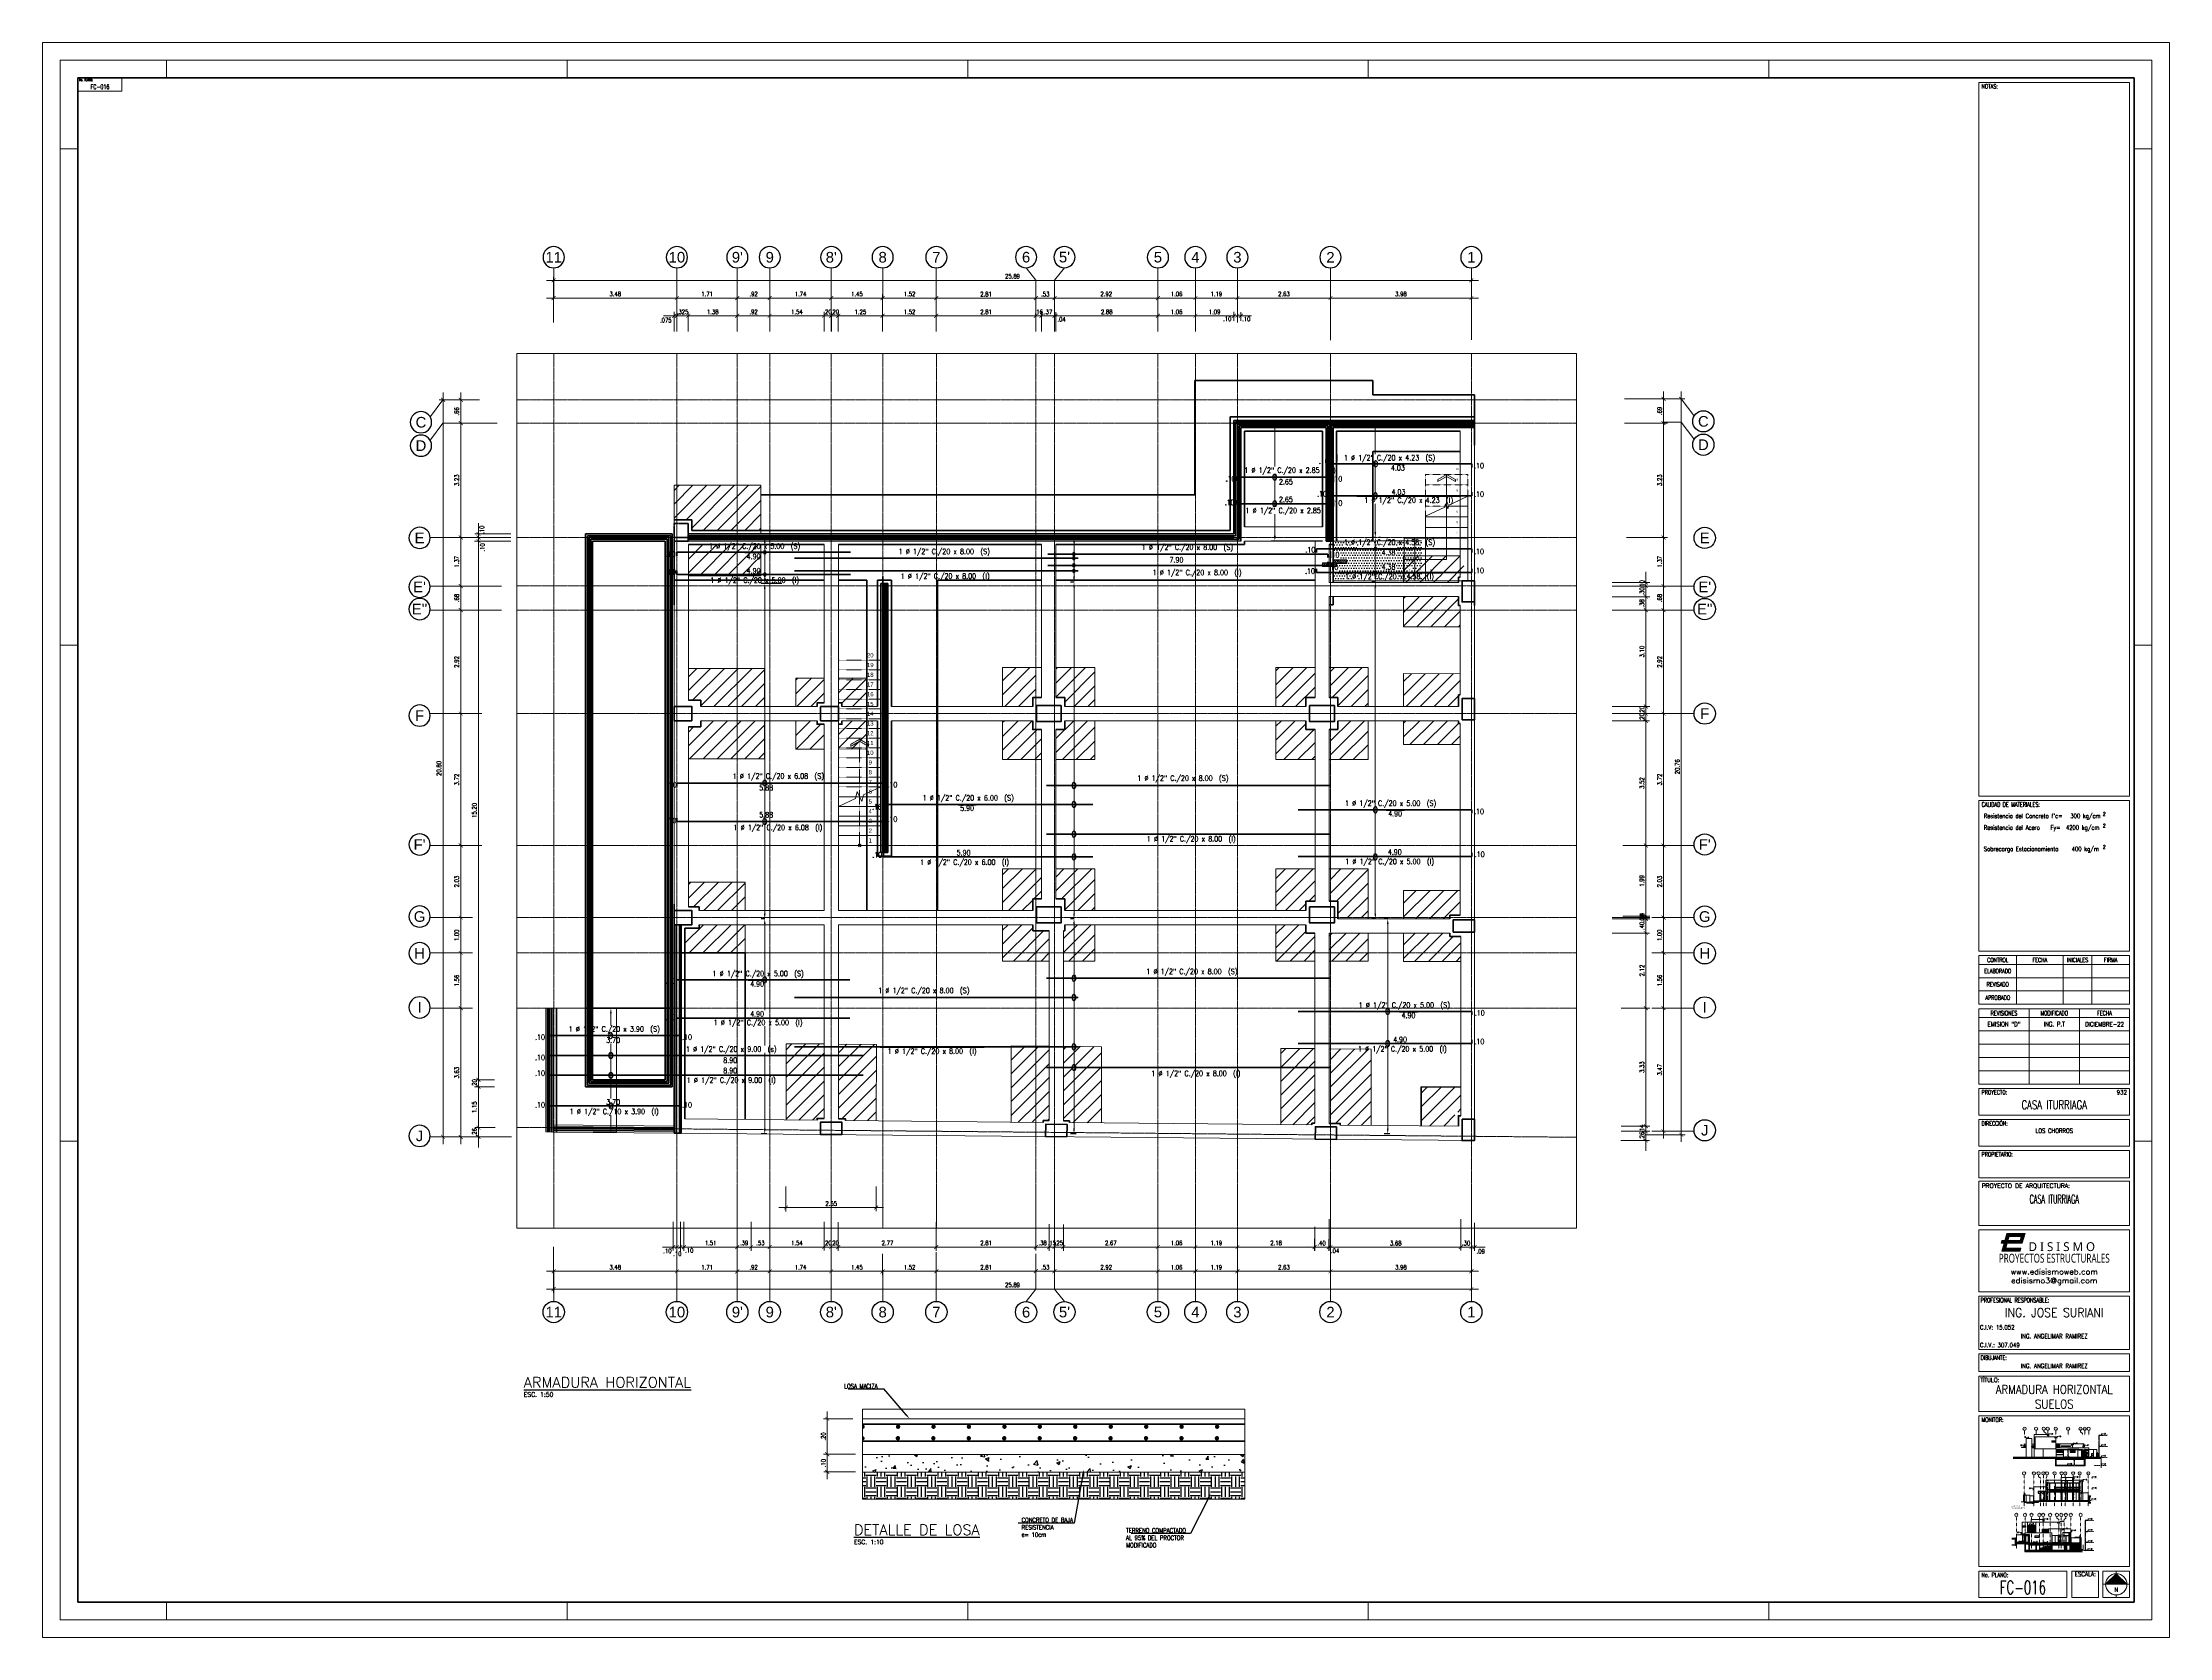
# Paper-space layout 'FC-011' of a CAD drawing. Header units: millimetres. Extents: x 117 to 1317, y -203 to 697.
# The model-space entities are those that its viewports show. They can reach past a viewport. Long polylines and large blocks are cut down to what shows.
import ezdxf
from ezdxf import colors
from ezdxf.entities.mleader import LeaderData, LeaderLine
from ezdxf.enums import TextEntityAlignment as Align
from ezdxf.math import Vec2, Vec3

# ---------------------------------------------------------------- set-up
doc = ezdxf.new("R2010")
doc.units = ezdxf.units.MM
for name, pattern in [('Basculante', [0.003969, 0.002381, -0.001587]), ('CENTER2', [28.575, 19.05, -3.175, 3.175, -3.175]), ('Dash', [0.006, 0.003, -0.003]), ('DASHED', [0.75, 0.5, -0.25]), ('HIDDEN', [0.375, 0.25, -0.125]), ('HIDDEN2', [0.1875, 0.125, -0.0625]), ('Línea de rejilla', [0.022225, 0.0127, -0.003175, 0.003175, -0.003175]), ('Oculto', [0.007144, 0.004763, -0.002381])]:
    doc.linetypes.add(name, pattern=pattern)
for name, color, linetype, lineweight in [('A-ANNO-DIMS', 7, 'Continuous', 9), ('A-DETL-THIN', 7, 'Continuous', 9), ('A-DOOR', 7, 'Continuous', 9), ('A-DOOR-FRAM', 7, 'Continuous', 18), ('A-FLOR', 7, 'Continuous', 9), ('A-FLOR-HRAL', 7, 'Continuous', 9), ('A-FLOR-LEVL', 7, 'Continuous', 9), ('A-FLOR-OVHD', 7, 'HIDDEN2', 9), ('A-FLOR-PATT', 8, 'Continuous', 35), ('A-GENM', 7, 'Continuous', 9), ('A-GLAZ', 151, 'Continuous', 9), ('A-ROOF', 132, 'Continuous', 9), ('A-ROOF-PATT', 7, 'Continuous', 9), ('A-WALL', 1, 'Continuous', 9), ('C-PRKG', 70, 'Continuous', 9), ('EDIS-BORDE DE LOSA', 3, 'Continuous', 9), ('EDIS-COLUMNAS SOTANO', 7, 'Continuous', 40), ('EDIS-EJES COLUMNAS', 9, 'CENTER2', 15), ('EDIS-ESCALERA', 2, 'Continuous', 15), ('EDIS-Formato', 8, 'Continuous', 9), ('EDIS-PANTALLAS', 3, 'Continuous', 15), ('EDIS-PEDESTALES', 4, 'Continuous', 13), ('EDIS-PL-DIMENSION', 8, 'Continuous', 13), ('EDIS-REFUERZO HORIZONTAL', 7, 'Continuous', 40), ('EDIS-REFUERZOS DETALLES', 7, 'Continuous', 40), ('EDIS-SIM', 42, 'Continuous', 15), ('EDIS-Texto', 7, 'Continuous', 13), ('EDIS-TEXTO-REF-HORIZ', 3, 'Continuous', 20), ('EDIS-VIGAS RIOSTRAS', 6, 'Continuous', 13), ('EDIS-ZAPATAS F-1', 4, 'Continuous', 20), ('EDIS-ZAPATAS F-3', 2, 'Continuous', 20), ('EDIS-ZAPATAS-F-2', 1, 'Continuous', 20), ('EST-FORMATO', 8, 'Continuous', 9), ('Est-REFUERZOS DETALLES', 7, 'Continuous', 50), ('EST-TEXTO', 7, 'Continuous', 15), ('G-ANNO-DIMS', 2, 'Continuous', 9), ('G-ANNO-TEXT', 5, 'Continuous', 9), ('h-fachadas', 8, 'Continuous', 9), ('L-SITE', 91, 'Continuous', 9), ('P-SANR-FIXT', 7, 'Continuous', 9), ('Q-CASE', 31, 'Continuous', 9), ('S-BEAM', 12, 'Continuous', 9), ('S-COLS', 6, 'Continuous', 9), ('S-FNDN', 32, 'Continuous', 9), ('S-GRID', 3, 'Continuous', 9), ('S-GRID-IDEN', 3, 'Continuous', 9), ('S-STRS', 7, 'Continuous', 9), ('S-STRS-ANNO', 7, 'Continuous', 9), ('TEXT', 3, 'Continuous', 30), ('vista', 7, 'Continuous', 9)]:
    doc.layers.add(name, color=color, linetype=linetype, lineweight=lineweight)
for name, color, linetype in [('EDIS-COLUMNAS PB', 7, 'CENTER2'), ('EDIS-HATCH ESTRUCTURA', 8, 'Continuous'), ('EDIS-HATCH RAMPA', 8, 'Continuous'), ('EDIS-IND-TEXTO-HORIZ', 9, 'Continuous'), ('EDIS-MURO PERIMETRAL', 3, 'Continuous'), ('EDIS-TEXT', 3, 'Continuous'), ('TEXTURA', 8, 'Continuous')]:
    doc.layers.add(name, color=color, linetype=linetype)
doc.layers.add('EDIS-VIEWPORTS', color=151, linetype='Continuous', plot=False)
doc.styles.add('ARIAL', font='arial.ttf')
doc.styles.add('Arial_1', font='arial.ttf', dxfattribs={"height": 0.2})
doc.styles.add('Arial_2', font='arial.ttf', dxfattribs={"width": 0.8, "height": 0.18})
doc.styles.add('EDISISMO C.A.', font='romand.shx', dxfattribs={"width": 0.65})
doc.styles.add('marco', font='', dxfattribs={"width": 0.75, "height": 5})
doc.styles.add('ROMAND', font='romand.shx', dxfattribs={"width": 0.75, "height": 2.5})
doc.styles.add('TEXT 3.50', font='romand.shx', dxfattribs={"width": 0.75, "height": 3.5})
doc.styles.get('marco').set_extended_font_data('@Meiryo UI')
doc.dimstyles.new('cotas', dxfattribs={"dimtxt": 2.5, "dimasz": 3, "dimexe": 2, "dimexo": 3, "dimgap": 1, "dimtad": 1, "dimzin": 4, "dimdsep": 46, "dimtxsty": 'ROMAND', "dimblk": 'STICK', "dimcen": 0, "dimclrd": 256, "dimclre": 256, "dimclrt": 3, "dimazin": 0, "dimtfac": 1, "dimtix": 1, "dimtmove": 2, "dimatfit": 3, "dimfxl": 0.18, "dimtolj": 1, "dimtzin": 0, "dimlwd": 0, "dimlwe": -1, "dimarcsym": 1})
doc.dimstyles.new('Lineal_-_3_mm_Arial', dxfattribs={"dimscale": 0.3048, "dimtxt": 0.18, "dimasz": 0.492126, "dimexe": 0.492126, "dimexo": 0.164042, "dimgap": 0.164042, "dimtad": 1, "dimrnd": 0.01, "dimzin": 0, "dimdsep": 46, "dimtxsty": 'Arial_2', "dimblk1": 'OBLIQUE', "dimblk2": 'OBLIQUE', "dimsah": 1, "dimcen": 0.09, "dimdle": 0.164042, "dimclrt": 2, "dimazin": 0, "dimtfac": 1, "dimtix": 1, "dimtmove": 0, "dimatfit": 3, "dimfxl": 1, "dimtvp": 1, "dimtfill": 1, "dimtolj": 1, "dimtzin": 0, "dimarcsym": 2})
doc.dimstyles.new('Lineal_-_3_mm_Arial_1', dxfattribs={"dimscale": 0.3048, "dimtxt": 0.119063, "dimasz": 0.492126, "dimexe": 0.492126, "dimexo": 0.164042, "dimgap": 0.164042, "dimtad": 1, "dimrnd": 0.01, "dimzin": 4, "dimdsep": 46, "dimtxsty": 'ARIAL', "dimblk1": 'OBLIQUE', "dimblk2": 'OBLIQUE', "dimsah": 1, "dimcen": 0.09, "dimdle": 0.164042, "dimazin": 0, "dimtfac": 1, "dimtix": 1, "dimtmove": 1, "dimatfit": 3, "dimfxl": 1, "dimtvp": 1, "dimtfill": 1, "dimtolj": 1, "dimtzin": 0, "dimarcsym": 2})
pattern_1 = [(45, (1136.2034, 54.90408), (-0.1484924, 0.1484924), [])]
pattern_2 = [(0, (1136.2034, 54.90408), (1.1382, 0.2842), [0.0476, -0.8064, 0.0476, -0.8064, -4.5514]), (0, (1136.2034, 54.90408), (1.1382, 0.2842), [-1.7066, 0.0476, -1.6604, 0.0476, -0.8064, -1.9908]), (0, (1136.2034, 54.90408), (1.1382, 0.2842), [-4.2672, 0.0476, -0.5222, 0.0476, -1.3748]), (120, (1136.6304, 55.04688), (-0.8152244, 0.84361), [0.0476, -0.8064, 0.0476, -0.8064, -4.5514]), (120, (1136.6304, 55.04688), (-0.8152244, 0.84361), [-1.7066, 0.0476, -1.6604, 0.0476, -0.8064, -1.9908]), (120, (1136.6304, 55.04688), (-0.8152244, 0.84361), [-4.2672, 0.0476, -0.5222, 0.0476, -1.3748]), (240, (1136.7718, 55.61528), (-0.3229756, -1.12781), [0.0476, -0.8064, 0.0476, -0.8064, -4.5514]), (240, (1136.7718, 55.61528), (-0.3229756, -1.12781), [-1.7066, 0.0476, -1.6604, 0.0476, -0.8064, -1.9908]), (240, (1136.7718, 55.61528), (-0.3229756, -1.12781), [-4.2672, 0.0476, -0.5222, 0.0476, -1.3748])]
pattern_3 = [(0, (1136.2034, 54.90408), (0.5684, 0.1428), [0.0476, -0.3794, 0.0476, -0.3794, -2.2764]), (0, (1136.2034, 54.90408), (0.5684, 0.1428), [-0.854, 0.0476, -0.8064, 0.0476, -0.3794, -0.9954]), (0, (1136.2034, 54.90408), (0.5684, 0.1428), [-2.1336, 0.0476, -0.238, 0.0476, -0.6636]), (120, (1136.4162, 54.97548), (-0.4078684, 0.4208488), [0.0476, -0.3794, 0.0476, -0.3794, -2.2764]), (120, (1136.4162, 54.97548), (-0.4078684, 0.4208488), [-0.854, 0.0476, -0.8064, 0.0476, -0.3794, -0.9954]), (120, (1136.4162, 54.97548), (-0.4078684, 0.4208488), [-2.1336, 0.0476, -0.238, 0.0476, -0.6636]), (240, (1136.4876, 55.25968), (-0.1605316, -0.5636488), [0.0476, -0.3794, 0.0476, -0.3794, -2.2764]), (240, (1136.4876, 55.25968), (-0.1605316, -0.5636488), [-0.854, 0.0476, -0.8064, 0.0476, -0.3794, -0.9954]), (240, (1136.4876, 55.25968), (-0.1605316, -0.5636488), [-2.1336, 0.0476, -0.238, 0.0476, -0.6636])]
pattern_4 = [(0, (1119.47065, 100.04095), (1.1382, 0.2842), [0.0476, -0.8064, 0.0476, -0.8064, -4.5514]), (0, (1119.47065, 100.04095), (1.1382, 0.2842), [-1.7066, 0.0476, -1.6604, 0.0476, -0.8064, -1.9908]), (0, (1119.47065, 100.04095), (1.1382, 0.2842), [-4.2672, 0.0476, -0.5222, 0.0476, -1.3748]), (120, (1119.89765, 100.18375), (-0.8152244, 0.84361), [0.0476, -0.8064, 0.0476, -0.8064, -4.5514]), (120, (1119.89765, 100.18375), (-0.8152244, 0.84361), [-1.7066, 0.0476, -1.6604, 0.0476, -0.8064, -1.9908]), (120, (1119.89765, 100.18375), (-0.8152244, 0.84361), [-4.2672, 0.0476, -0.5222, 0.0476, -1.3748]), (240, (1120.04045, 100.75215), (-0.3229756, -1.12781), [0.0476, -0.8064, 0.0476, -0.8064, -4.5514]), (240, (1120.04045, 100.75215), (-0.3229756, -1.12781), [-1.7066, 0.0476, -1.6604, 0.0476, -0.8064, -1.9908]), (240, (1120.04045, 100.75215), (-0.3229756, -1.12781), [-4.2672, 0.0476, -0.5222, 0.0476, -1.3748])]
pattern_5 = [(0, (1119.47065, 100.04095), (0.5684, 0.1428), [0.0476, -0.3794, 0.0476, -0.3794, -2.2764]), (0, (1119.47065, 100.04095), (0.5684, 0.1428), [-0.854, 0.0476, -0.8064, 0.0476, -0.3794, -0.9954]), (0, (1119.47065, 100.04095), (0.5684, 0.1428), [-2.1336, 0.0476, -0.238, 0.0476, -0.6636]), (120, (1119.68485, 100.11235), (-0.4078684, 0.42084884), [0.0476, -0.3794, 0.0476, -0.3794, -2.2764]), (120, (1119.68485, 100.11235), (-0.4078684, 0.42084884), [-0.854, 0.0476, -0.8064, 0.0476, -0.3794, -0.9954]), (120, (1119.68485, 100.11235), (-0.4078684, 0.42084884), [-2.1336, 0.0476, -0.238, 0.0476, -0.6636]), (240, (1119.75485, 100.39655), (-0.1605316, -0.56364884), [0.0476, -0.3794, 0.0476, -0.3794, -2.2764]), (240, (1119.75485, 100.39655), (-0.1605316, -0.56364884), [-0.854, 0.0476, -0.8064, 0.0476, -0.3794, -0.9954]), (240, (1119.75485, 100.39655), (-0.1605316, -0.56364884), [-2.1336, 0.0476, -0.238, 0.0476, -0.6636])]
pattern_6 = [(0, (-5.422, 3.872), (0.813, 0.203), [0.034, -0.576, 0.034, -0.576, -3.251]), (0, (-5.422, 3.872), (0.813, 0.203), [-1.219, 0.034, -1.186, 0.034, -0.576, -1.422]), (0, (-5.422, 3.872), (0.813, 0.203), [-3.048, 0.034, -0.373, 0.034, -0.982]), (120, (-5.117, 3.974), (-0.5823032, 0.6025787), [0.034, -0.576, 0.034, -0.576, -3.251]), (120, (-5.117, 3.974), (-0.5823032, 0.6025787), [-1.219, 0.034, -1.186, 0.034, -0.576, -1.422]), (120, (-5.117, 3.974), (-0.5823032, 0.6025787), [-3.048, 0.034, -0.373, 0.034, -0.982]), (240, (-5.015, 4.38), (-0.2306968, -0.8055787), [0.034, -0.576, 0.034, -0.576, -3.251]), (240, (-5.015, 4.38), (-0.2306968, -0.8055787), [-1.219, 0.034, -1.186, 0.034, -0.576, -1.422]), (240, (-5.015, 4.38), (-0.2306968, -0.8055787), [-3.048, 0.034, -0.373, 0.034, -0.982])]
pattern_7 = [(45, (1119.47065, 100.04095), (-0.0742462, 0.0742462), [])]
pattern_8 = [(0, (1132.98787, 74.5002), (1.1382, 0.2842), [0.0476, -0.8064, 0.0476, -0.8064, -4.5514]), (0, (1132.98787, 74.5002), (1.1382, 0.2842), [-1.7066, 0.0476, -1.6604, 0.0476, -0.8064, -1.9908]), (0, (1132.98787, 74.5002), (1.1382, 0.2842), [-4.2672, 0.0476, -0.5222, 0.0476, -1.3748]), (120, (1133.41487, 74.643), (-0.8152244, 0.84361), [0.0476, -0.8064, 0.0476, -0.8064, -4.5514]), (120, (1133.41487, 74.643), (-0.8152244, 0.84361), [-1.7066, 0.0476, -1.6604, 0.0476, -0.8064, -1.9908]), (120, (1133.41487, 74.643), (-0.8152244, 0.84361), [-4.2672, 0.0476, -0.5222, 0.0476, -1.3748]), (240, (1133.55767, 75.2114), (-0.3229756, -1.12781), [0.0476, -0.8064, 0.0476, -0.8064, -4.5514]), (240, (1133.55767, 75.2114), (-0.3229756, -1.12781), [-1.7066, 0.0476, -1.6604, 0.0476, -0.8064, -1.9908]), (240, (1133.55767, 75.2114), (-0.3229756, -1.12781), [-4.2672, 0.0476, -0.5222, 0.0476, -1.3748])]
pattern_9 = [(0, (1132.98787, 74.50021), (0.5684, 0.1428), [0.0476, -0.3794, 0.0476, -0.3794, -2.2764]), (0, (1132.98787, 74.50021), (0.5684, 0.1428), [-0.854, 0.0476, -0.8064, 0.0476, -0.3794, -0.9954]), (0, (1132.98787, 74.50021), (0.5684, 0.1428), [-2.1336, 0.0476, -0.238, 0.0476, -0.6636]), (120, (1133.20207, 74.57161), (-0.4078684, 0.4208488), [0.0476, -0.3794, 0.0476, -0.3794, -2.2764]), (120, (1133.20207, 74.57161), (-0.4078684, 0.4208488), [-0.854, 0.0476, -0.8064, 0.0476, -0.3794, -0.9954]), (120, (1133.20207, 74.57161), (-0.4078684, 0.4208488), [-2.1336, 0.0476, -0.238, 0.0476, -0.6636]), (240, (1133.27347, 74.85581), (-0.1605316, -0.5636488), [0.0476, -0.3794, 0.0476, -0.3794, -2.2764]), (240, (1133.27347, 74.85581), (-0.1605316, -0.5636488), [-0.854, 0.0476, -0.8064, 0.0476, -0.3794, -0.9954]), (240, (1133.27347, 74.85581), (-0.1605316, -0.5636488), [-2.1336, 0.0476, -0.238, 0.0476, -0.6636])]
pattern_10 = [(0, (-21.769, 3.002), (0.813, 0.203), [0.034, -0.576, 0.034, -0.576, -3.251]), (0, (-21.769, 3.002), (0.813, 0.203), [-1.219, 0.034, -1.186, 0.034, -0.576, -1.422]), (0, (-21.769, 3.002), (0.813, 0.203), [-3.048, 0.034, -0.373, 0.034, -0.982]), (120, (-21.464, 3.104), (-0.5823032, 0.6025787), [0.034, -0.576, 0.034, -0.576, -3.251]), (120, (-21.464, 3.104), (-0.5823032, 0.6025787), [-1.219, 0.034, -1.186, 0.034, -0.576, -1.422]), (120, (-21.464, 3.104), (-0.5823032, 0.6025787), [-3.048, 0.034, -0.373, 0.034, -0.982]), (240, (-21.362, 3.51), (-0.2306968, -0.8055787), [0.034, -0.576, 0.034, -0.576, -3.251]), (240, (-21.362, 3.51), (-0.2306968, -0.8055787), [-1.219, 0.034, -1.186, 0.034, -0.576, -1.422]), (240, (-21.362, 3.51), (-0.2306968, -0.8055787), [-3.048, 0.034, -0.373, 0.034, -0.982])]

# ---------------------------------------------------------------- blocks, each defined once
blk = doc.blocks.new('NORTE ROT')
at = {"layer": 'EST-FORMATO'}
h = blk.add_hatch(color=256, dxfattribs=at)
h.paths.add_polyline_path([(0.6, 0), (0, 0.6), (0, 0)])
h.paths.add_polyline_path([(0, 0), (0, 0.6), (-0.6, 0)])
at = {"layer": 'EST-FORMATO', "color": 9}
for p, q in [((0.75, 0), (-0.75, 0)), ((0, 0.75), (0, 0)), ((0, -0.6), (0, -0.75))]:
    blk.add_line(p, q, dxfattribs=at)
at = {"layer": 'EST-FORMATO', "color": 7}
blk.add_lwpolyline([(-0.75, -0.75), (0.75, -0.75), (0.75, 0.75), (-0.75, 0.75)], close=True, dxfattribs=at)
at = {"layer": 'EST-FORMATO'}
blk.add_lwpolyline([(0.6, 0), (0, 0.6), (-0.6, 0)], dxfattribs=at)
at = {"layer": 'EST-FORMATO', "color": 7}
blk.add_circle((0, 0), 0.6, dxfattribs=at)
at = {"layer": 'EST-FORMATO', "insert": (0, -0.3), "char_height": 0.25, "attachment_point": 5, "style": 'EDISISMO C.A.'}
blk.add_mtext_dynamic_manual_height_columns('N', width=0.4112, gutter_width=0.76, heights=[0], dxfattribs=at)
blk = doc.blocks.new('g-2_95x3_60-fija-1 - V16-2257740-SUR-15')
at = {"layer": 'A-DOOR-FRAM'}
for p, q in [((25.34, 5), (25.34, 8.93)), ((25.34, 8.93), (27.85, 8.93)), ((27.8, 8.88), (25.39, 8.88)), ((25.39, 8.88), (25.39, 7.8)), ((27.8, 7.8), (27.8, 8.88)), ((27.85, 8.93), (27.85, 5)), ((27.85, 7.75), (25.34, 7.75)), ((25.34, 7.75), (27.85, 7.75)), ((27.85, 5), (25.34, 5)), ((25.39, 7.8), (27.8, 7.8)), ((25.39, 7.7), (26.57, 7.7)), ((25.39, 5.05), (25.39, 7.7)), ((26.57, 5.05), (25.39, 5.05)), ((26.57, 7.7), (26.57, 5.05)), ((26.62, 7.7), (27.8, 7.7)), ((26.62, 5.05), (26.62, 7.7)), ((27.8, 5.05), (26.62, 5.05)), ((27.8, 7.7), (27.8, 5.05))]:
    blk.add_line(p, q, dxfattribs=at)
blk = doc.blocks.new('G-de aparcamiento - aparcamiento 3_00x6_00-325780-SUR-15')
at = {"layer": 'C-PRKG'}
blk.add_line((16.04, 1.7), (21.24, 1.7), dxfattribs=at)
blk = doc.blocks.new('G-de aparcamiento - aparcamiento 3_00x5_50-326047-SUR-15')
at = {"layer": 'C-PRKG'}
blk.add_line((32.44, 1.7), (27.24, 1.7), dxfattribs=at)
blk = doc.blocks.new('g1-reja estacionamiento - Hoja con Ventana-1198717-SUR-15')
at = {"layer": 'A-DOOR'}
for p, q in [((32.18, 4.1), (32.18, 1.72)), ((32.19, 1.72), (32.18, 1.72)), ((32.19, 1.72), (32.19, 4.1)), ((32.23, 1.72), (32.19, 1.72)), ((32.23, 1.72), (32.23, 4.1))]:
    blk.add_line(p, q, dxfattribs=at)
blk = doc.blocks.new('1_91x2_30 - 1_60X2_30 2-1774885-SUR-15')
at = {"layer": 'A-DOOR', "lineweight": 18}
for p, q in [((15.98, 4), (15.97, 4)), ((15.97, 4), (15.97, 1.85)), ((15.97, 1.85), (15.98, 1.85)), ((15.98, 1.85), (15.98, 4))]:
    blk.add_line(p, q, dxfattribs=at)
at = {"layer": 'A-DOOR-FRAM', "lineweight": 18}
for p, q in [((15.94, 4.1), (15.94, 4.05)), ((16.04, 4.1), (15.94, 4.1)), ((15.94, 4.05), (16.04, 4.05)), ((15.99, 4.05), (15.96, 4.05)), ((15.96, 4.05), (15.96, 4)), ((15.96, 4), (15.99, 4)), ((15.99, 1.85), (15.96, 1.85)), ((15.96, 1.85), (15.96, 1.8)), ((15.96, 1.8), (15.99, 1.8)), ((15.99, 4), (15.99, 4.05)), ((15.99, 1.8), (15.99, 1.85)), ((16.04, 4.05), (16.04, 4.1))]:
    blk.add_line(p, q, dxfattribs=at)
at = {"layer": 'A-DOOR-FRAM'}
for p, q in [((15.94, 1.8), (15.94, 4.05)), ((15.96, 1.85), (15.96, 4)), ((15.99, 4), (15.99, 1.85)), ((16.04, 1.8), (16.04, 4.05))]:
    blk.add_line(p, q, dxfattribs=at)
blk = doc.blocks.new('g1-reja ACC-DERVICIO - Hoja con Ventana-1488031-SUR-15')
at = {"layer": 'A-DOOR'}
for p, q in [((28.6, 3.9), (28.6, 1.72)), ((28.64, 1.72), (28.6, 1.72)), ((28.6, 1.72), (28.6, 1.72)), ((28.64, 1.72), (28.64, 3.9)), ((28.66, 1.72), (28.64, 1.72)), ((28.66, 3.9), (28.66, 1.72)), ((28.7, 1.72), (28.66, 1.72)), ((28.7, 1.72), (28.7, 3.9)), ((28.73, 1.72), (28.7, 1.72)), ((28.73, 3.9), (28.73, 1.72)), ((28.77, 1.72), (28.73, 1.72)), ((28.77, 1.72), (28.77, 3.9)), ((28.79, 1.72), (28.77, 1.72)), ((28.79, 3.9), (28.79, 1.72)), ((28.83, 1.72), (28.79, 1.72)), ((28.83, 1.72), (28.83, 3.9)), ((28.86, 1.72), (28.83, 1.72)), ((28.86, 3.9), (28.86, 1.72)), ((28.9, 1.72), (28.86, 1.72)), ((28.9, 1.72), (28.9, 3.9)), ((28.92, 1.72), (28.9, 1.72)), ((28.92, 3.9), (28.92, 1.72)), ((28.96, 1.72), (28.92, 1.72)), ((28.96, 1.72), (28.96, 3.9)), ((28.99, 1.72), (28.96, 1.72)), ((28.99, 3.9), (28.99, 1.72)), ((29.03, 1.72), (28.99, 1.72)), ((29.03, 1.72), (29.03, 3.9)), ((29.05, 1.72), (29.03, 1.72)), ((29.05, 3.9), (29.05, 1.72)), ((29.09, 1.72), (29.05, 1.72)), ((29.09, 1.72), (29.09, 3.9)), ((29.12, 1.72), (29.09, 1.72)), ((29.12, 3.9), (29.12, 1.72)), ((29.16, 1.72), (29.12, 1.72)), ((29.16, 1.72), (29.16, 3.9)), ((29.18, 1.72), (29.16, 1.72)), ((29.18, 3.9), (29.18, 1.72)), ((29.22, 1.72), (29.18, 1.72)), ((29.22, 1.72), (29.22, 3.9)), ((29.24, 1.72), (29.22, 1.72)), ((29.24, 3.9), (29.24, 1.72)), ((29.29, 1.72), (29.24, 1.72)), ((29.29, 1.72), (29.29, 3.9)), ((29.31, 1.72), (29.29, 1.72)), ((29.31, 3.9), (29.31, 1.72)), ((29.35, 1.72), (29.31, 1.72)), ((29.35, 1.72), (29.35, 3.9)), ((29.37, 1.72), (29.35, 1.72)), ((29.37, 3.9), (29.37, 1.72)), ((29.42, 1.72), (29.37, 1.72)), ((29.42, 1.72), (29.42, 3.9)), ((29.44, 1.72), (29.42, 1.72)), ((29.44, 3.9), (29.44, 1.72)), ((29.48, 1.72), (29.44, 1.72)), ((29.48, 1.72), (29.48, 3.9)), ((29.5, 1.72), (29.48, 1.72)), ((29.5, 3.9), (29.5, 1.72)), ((29.55, 1.72), (29.5, 1.72)), ((29.55, 1.72), (29.55, 3.9)), ((29.57, 1.72), (29.55, 1.72)), ((29.57, 3.9), (29.57, 1.72)), ((29.61, 1.72), (29.57, 1.72)), ((29.61, 1.72), (29.61, 3.9)), ((29.63, 1.72), (29.61, 1.72)), ((29.63, 3.9), (29.63, 1.72)), ((29.68, 1.72), (29.63, 1.72)), ((29.68, 1.72), (29.68, 3.9)), ((29.7, 1.72), (29.68, 1.72)), ((29.7, 3.9), (29.7, 1.72)), ((29.74, 1.72), (29.7, 1.72)), ((29.74, 1.72), (29.74, 3.9)), ((29.76, 1.72), (29.74, 1.72)), ((29.76, 3.9), (29.76, 1.72)), ((29.8, 1.72), (29.76, 1.72)), ((29.8, 1.72), (29.8, 3.9)), ((29.83, 1.72), (29.8, 1.72)), ((29.83, 3.9), (29.83, 1.72)), ((29.87, 1.72), (29.83, 1.72)), ((29.87, 1.72), (29.87, 3.9)), ((29.89, 1.72), (29.87, 1.72)), ((29.89, 3.9), (29.89, 1.72)), ((29.93, 1.72), (29.89, 1.72)), ((29.93, 1.72), (29.93, 3.9)), ((29.96, 1.72), (29.93, 1.72)), ((29.96, 3.9), (29.96, 1.72)), ((30, 1.72), (29.96, 1.72)), ((30, 1.72), (30, 3.9)), ((30.02, 1.72), (30, 1.72)), ((30.02, 3.9), (30.02, 1.72)), ((30.06, 1.72), (30.02, 1.72)), ((30.06, 1.72), (30.06, 3.9)), ((30.09, 1.72), (30.06, 1.72)), ((30.09, 3.9), (30.09, 1.72)), ((30.13, 1.72), (30.09, 1.72)), ((30.13, 1.72), (30.13, 3.9)), ((30.15, 1.72), (30.13, 1.72)), ((30.15, 3.9), (30.15, 1.72)), ((30.19, 1.72), (30.15, 1.72)), ((30.19, 1.72), (30.19, 3.9)), ((30.22, 1.72), (30.19, 1.72)), ((30.22, 3.9), (30.22, 1.72)), ((30.26, 1.72), (30.22, 1.72)), ((30.26, 1.72), (30.26, 3.9)), ((30.28, 1.72), (30.26, 1.72)), ((30.28, 3.9), (30.28, 1.72)), ((30.32, 1.72), (30.28, 1.72)), ((30.32, 1.72), (30.32, 3.9)), ((30.34, 1.72), (30.32, 1.72)), ((30.34, 3.9), (30.34, 1.72)), ((30.39, 1.72), (30.34, 1.72)), ((30.39, 1.72), (30.39, 3.9)), ((30.41, 1.72), (30.39, 1.72)), ((30.41, 3.9), (30.41, 1.72)), ((30.45, 1.72), (30.41, 1.72)), ((30.45, 1.72), (30.45, 3.9)), ((30.47, 1.72), (30.45, 1.72)), ((30.47, 3.9), (30.47, 1.72)), ((30.52, 1.72), (30.47, 1.72)), ((30.52, 1.72), (30.52, 3.9)), ((30.54, 1.72), (30.52, 1.72)), ((30.54, 3.9), (30.54, 1.72)), ((30.58, 1.72), (30.54, 1.72)), ((30.58, 1.72), (30.58, 3.9)), ((30.6, 1.72), (30.58, 1.72)), ((30.6, 3.9), (30.6, 1.72)), ((30.65, 1.72), (30.6, 1.72)), ((30.65, 1.72), (30.65, 3.9)), ((30.67, 1.72), (30.65, 1.72)), ((30.67, 3.9), (30.67, 1.72)), ((30.71, 1.72), (30.67, 1.72)), ((30.71, 1.72), (30.71, 3.9)), ((30.73, 1.72), (30.71, 1.72)), ((30.73, 3.9), (30.73, 1.72)), ((30.78, 1.72), (30.73, 1.72)), ((30.78, 1.72), (30.78, 3.9)), ((30.8, 1.72), (30.78, 1.72)), ((30.8, 3.9), (30.8, 1.72)), ((30.84, 1.72), (30.8, 1.72)), ((30.84, 1.72), (30.84, 3.9)), ((30.86, 1.72), (30.84, 1.72)), ((30.86, 3.9), (30.86, 1.72)), ((30.91, 1.72), (30.86, 1.72)), ((30.91, 1.72), (30.91, 3.9)), ((30.93, 1.72), (30.91, 1.72)), ((30.93, 3.9), (30.93, 1.72)), ((30.97, 1.72), (30.93, 1.72)), ((30.97, 1.72), (30.97, 3.9)), ((30.99, 1.72), (30.97, 1.72)), ((30.99, 3.9), (30.99, 1.72)), ((31.03, 1.72), (30.99, 1.72)), ((31.03, 1.72), (31.03, 3.9)), ((31.06, 1.72), (31.03, 1.72)), ((31.06, 3.9), (31.06, 1.72)), ((31.1, 1.72), (31.06, 1.72)), ((31.1, 1.72), (31.1, 3.9)), ((31.12, 1.72), (31.1, 1.72)), ((31.12, 3.9), (31.12, 1.72)), ((31.16, 1.72), (31.12, 1.72)), ((31.16, 1.72), (31.16, 3.9)), ((31.19, 1.72), (31.16, 1.72)), ((31.19, 3.9), (31.19, 1.72)), ((31.23, 1.72), (31.19, 1.72)), ((31.23, 1.72), (31.23, 3.9)), ((31.25, 1.72), (31.23, 1.72)), ((31.25, 3.9), (31.25, 1.72)), ((31.29, 1.72), (31.25, 1.72)), ((31.29, 1.72), (31.29, 3.9)), ((31.32, 1.72), (31.29, 1.72)), ((31.32, 3.9), (31.32, 1.72)), ((31.36, 1.72), (31.32, 1.72)), ((31.36, 1.72), (31.36, 3.9)), ((31.38, 1.72), (31.36, 1.72)), ((31.38, 3.9), (31.38, 1.72)), ((31.42, 1.72), (31.38, 1.72)), ((31.42, 1.72), (31.42, 3.9)), ((31.45, 1.72), (31.42, 1.72)), ((31.45, 3.9), (31.45, 1.72)), ((31.49, 1.72), (31.45, 1.72)), ((31.49, 1.72), (31.49, 3.9)), ((31.51, 1.72), (31.49, 1.72)), ((31.51, 3.9), (31.51, 1.72)), ((31.55, 1.72), (31.51, 1.72)), ((31.55, 1.72), (31.55, 3.9)), ((31.57, 1.72), (31.55, 1.72)), ((31.57, 3.9), (31.57, 1.72)), ((31.62, 1.72), (31.57, 1.72)), ((31.62, 1.72), (31.62, 3.9)), ((31.64, 1.72), (31.62, 1.72)), ((31.64, 3.9), (31.64, 1.72)), ((31.68, 1.72), (31.64, 1.72)), ((31.68, 1.72), (31.68, 3.9)), ((31.7, 1.72), (31.68, 1.72)), ((31.7, 3.9), (31.7, 1.72)), ((31.75, 1.72), (31.7, 1.72)), ((31.75, 1.72), (31.75, 3.9)), ((31.77, 1.72), (31.75, 1.72)), ((31.77, 3.9), (31.77, 1.72)), ((31.81, 1.72), (31.77, 1.72)), ((31.81, 1.72), (31.81, 3.9)), ((31.83, 1.72), (31.81, 1.72)), ((31.83, 3.9), (31.83, 1.72)), ((31.88, 1.72), (31.83, 1.72)), ((31.88, 1.72), (31.88, 3.9)), ((31.9, 1.72), (31.88, 1.72)), ((31.9, 3.9), (31.9, 1.72)), ((31.94, 1.72), (31.9, 1.72)), ((31.94, 1.72), (31.94, 3.9)), ((31.96, 1.72), (31.94, 1.72)), ((31.96, 3.9), (31.96, 1.72)), ((32.01, 1.72), (31.96, 1.72)), ((32.01, 1.72), (32.01, 3.9)), ((32.03, 1.72), (32.01, 1.72)), ((32.03, 3.9), (32.03, 1.72)), ((32.07, 1.72), (32.03, 1.72)), ((32.07, 1.72), (32.07, 3.9)), ((32.09, 1.72), (32.07, 1.72)), ((32.09, 3.9), (32.09, 1.72)), ((32.13, 1.72), (32.09, 1.72)), ((32.13, 1.72), (32.13, 3.9)), ((32.16, 1.72), (32.13, 1.72)), ((32.16, 3.9), (32.16, 1.72)), ((32.18, 1.72), (32.16, 1.72)), ((32.24, 1.72), (32.23, 1.72)), ((32.24, 3.9), (32.24, 1.72)), ((32.26, 1.72), (32.24, 1.72)), ((32.26, 1.72), (32.26, 3.9)), ((32.28, 1.72), (32.26, 1.72)), ((32.28, 3.9), (32.28, 1.72))]:
    blk.add_line(p, q, dxfattribs=at)
blk = doc.blocks.new('Coulissante - Apparente-vidrio - 1_10x2_40-2148300-SUR-15')
at = {"layer": 'A-DOOR'}
for p, q in [((10.37, 7.77), (10.32, 7.77)), ((10.37, 4.95), (10.37, 7.77)), ((10.39, 5.9), (10.39, 5.92)), ((10.39, 5.8), (10.39, 5.9)), ((10.39, 5.78), (10.39, 5.8)), ((10.4, 5.92), (10.4, 7.72)), ((10.4, 7.72), (11.37, 7.72)), ((10.4, 5), (10.4, 5.78)), ((11.37, 5), (10.4, 5)), ((10.41, 5.92), (10.41, 5.9)), ((10.41, 5.9), (10.41, 5.8)), ((10.41, 5.8), (10.41, 5.78)), ((11.37, 7.72), (11.37, 5)), ((11.42, 7.77), (11.42, 4.95))]:
    blk.add_line(p, q, dxfattribs=at)
for points in [[(10.39, 5.92), (10.4, 5.92), (10.4, 5.92), (10.41, 5.92), (10.41, 5.92)], [(10.39, 5.9), (10.4, 5.9), (10.4, 5.9), (10.41, 5.9), (10.41, 5.9)], [(10.39, 5.8), (10.4, 5.8), (10.4, 5.8), (10.41, 5.8), (10.41, 5.8)], [(10.39, 5.78), (10.4, 5.78), (10.4, 5.78), (10.41, 5.78), (10.41, 5.78)]]:
    blk.add_open_spline(points, degree=3, dxfattribs=at)
at = {"layer": 'A-DOOR-FRAM'}
for p, q in [((11.62, 7.85), (10.32, 7.85)), ((10.32, 7.77), (11.62, 7.77))]:
    blk.add_line(p, q, dxfattribs=at)
blk = doc.blocks.new('1_00x2_60 fija - 1_75x_70-1960592-SUR-15')
at = {"layer": 'A-DOOR-FRAM'}
for p, q in [((15.84, 7.65), (14.09, 7.65)), ((14.09, 7.65), (14.09, 6.95)), ((14.09, 6.95), (15.84, 6.95)), ((14.14, 7.6), (15.79, 7.6)), ((14.14, 7), (14.14, 7.6)), ((15.79, 7), (14.14, 7)), ((14.19, 7.55), (15.74, 7.55)), ((14.19, 7.05), (14.19, 7.55)), ((15.74, 7.05), (14.19, 7.05)), ((15.74, 7.55), (15.74, 7.05)), ((15.79, 7.6), (15.79, 7)), ((15.84, 6.95), (15.84, 7.65))]:
    blk.add_line(p, q, dxfattribs=at)
blk = doc.blocks.new('PUERTA CORR 1_68 - 2_44-1872665-SUR-15')
at = {"layer": 'A-DOOR-FRAM'}
for p, q in [((20.94, 4.95), (20.94, 7.8)), ((20.94, 7.8), (23.48, 7.8)), ((20.99, 7.75), (22.18, 7.75)), ((20.99, 5), (20.99, 7.75)), ((22.18, 5), (20.99, 5)), ((22.18, 7.75), (22.18, 5)), ((22.23, 7.8), (22.23, 4.95)), ((22.23, 7.75), (23.43, 7.75)), ((23.43, 5), (22.23, 5)), ((23.43, 7.75), (23.43, 5)), ((23.48, 7.8), (23.48, 4.95))]:
    blk.add_line(p, q, dxfattribs=at)
blk = doc.blocks.new('Coche _1_ - Coche _1_-1978042-SUR-15')
at = {"layer": 'L-SITE'}
for centre, radius, start, end in [((17.25, 2.04), 0.336, 360, 180), ((17.25, 2.04), 0.336, 180, 360), ((17.25, 2.04), 0.246, 0, 180), ((17.25, 2.04), 0.246, 180, 360), ((17.25, 2.04), 0.223, 159.81409, 199.83847), ((17.25, 2.04), 0.207, 161.0338, 198.84899), ((17.25, 2.04), 0.223, 219.95774, 259.83847), ((17.25, 2.04), 0.223, 99.95774, 139.84053), ((17.25, 2.04), 0.207, 101.16486, 138.86221), ((17.25, 2.04), 0.207, 221.16486, 258.84899), ((17.25, 2.04), 0.0868, 163.75746, 196.23091), ((17.25, 2.04), 0.0868, 103.75746, 136.23091), ((17.25, 2.04), 0.0868, 223.75746, 256.23091), ((17.25, 2.04), 0.0868, 43.75746, 76.23091), ((17.25, 2.04), 0.0868, 283.75746, 316.23091), ((17.25, 2.04), 0.223, 39.95774, 79.83847), ((17.25, 2.04), 0.223, 279.95774, 319.83847), ((17.25, 2.04), 0.207, 41.16486, 78.84899), ((17.25, 2.04), 0.207, 281.16486, 318.84899), ((17.25, 2.04), 0.0868, 343.75746, 16.23091), ((17.25, 2.04), 0.207, 341.16486, 18.84899), ((17.25, 2.04), 0.223, 339.95774, 19.83847), ((19.02, 2.57), 0.0127, 0, 180), ((19.02, 2.57), 0.0127, 180, 0), ((19.95, 2.04), 0.336, 0, 180), ((19.95, 2.04), 0.336, 180, 360), ((19.95, 2.04), 0.246, 0, 180), ((19.95, 2.04), 0.246, 180, 360), ((19.95, 2.04), 0.223, 159.81409, 199.83847), ((19.95, 2.04), 0.207, 161.0338, 198.84899), ((19.95, 2.04), 0.223, 99.95774, 139.84053), ((19.95, 2.04), 0.223, 219.95774, 259.83847), ((19.95, 2.04), 0.207, 101.16486, 138.86221), ((19.95, 2.04), 0.207, 221.16486, 258.84899), ((19.95, 2.04), 0.0868, 163.75746, 196.23091), ((19.95, 2.04), 0.0868, 103.75746, 136.23091), ((19.95, 2.04), 0.0868, 223.75746, 256.23091), ((19.95, 2.04), 0.0868, 43.75746, 76.23091), ((19.95, 2.04), 0.0868, 283.75746, 316.23091), ((19.95, 2.04), 0.223, 39.95774, 79.83847), ((19.95, 2.04), 0.207, 41.16486, 78.84899), ((19.95, 2.04), 0.207, 281.16486, 318.84899), ((19.95, 2.04), 0.223, 279.95774, 319.83847), ((19.95, 2.04), 0.0868, 343.75746, 16.23091), ((19.95, 2.04), 0.207, 341.16486, 18.84899), ((19.95, 2.04), 0.223, 339.95774, 19.83847)]:
    blk.add_arc(centre, radius, start, end, dxfattribs=at)
for start_param, end_param in [(0, 3.141593), (3.141593, 6.283185)]:
    blk.add_ellipse((16.38, 2.08), major_axis=(-0.0092, 0.0357), ratio=0.886549, start_param=start_param, end_param=end_param, dxfattribs=at)
for points, knots in [([(20.59, 1.98), (20.58, 1.98), (20.57, 1.97), (20.48, 1.95), (20.39, 1.94), (20.34, 1.94), (20.34, 1.94), (20.34, 1.98), (20.33, 2.06), (20.33, 2.11), (20.3, 2.18), (20.27, 2.24), (20.23, 2.3), (20.18, 2.35), (20.14, 2.38), (20.08, 2.4), (20.02, 2.42), (19.97, 2.42), (19.91, 2.42), (19.84, 2.4), (19.77, 2.37), (19.72, 2.33), (19.67, 2.29), (19.63, 2.23), (19.6, 2.17), (19.58, 2.12), (19.58, 2.06), (19.57, 1.99), (19.58, 1.95), (19.58, 1.94), (19.57, 1.94), (19.57, 1.93), (19.46, 1.93), (19.16, 1.93), (18.84, 1.93), (18.54, 1.93), (18.25, 1.93), (18.02, 1.94), (17.75, 1.94), (17.64, 1.93), (17.63, 1.94), (17.63, 2.02), (17.62, 2.09), (17.61, 2.15), (17.58, 2.21), (17.54, 2.28), (17.49, 2.33), (17.43, 2.37), (17.37, 2.39), (17.3, 2.41), (17.25, 2.41), (17.2, 2.41), (17.11, 2.38), (17.03, 2.34), (16.98, 2.3), (16.93, 2.24), (16.9, 2.18), (16.88, 2.12), (16.86, 2.08), (16.86, 1.93), (16.86, 1.91), (16.86, 1.9), (16.85, 1.89), (16.81, 1.89), (16.61, 1.9), (16.51, 1.9), (16.35, 1.91), (16.35, 1.91), (16.35, 1.94), (16.33, 1.94), (16.31, 1.96), (16.29, 1.98), (16.29, 2), (16.29, 2), (16.27, 2), (16.27, 2.01), (16.27, 2.02), (16.27, 2.02), (16.28, 2.03), (16.28, 2.03), (16.28, 2.04), (16.27, 2.05), (16.27, 2.05), (16.27, 2.05), (16.27, 2.05), (16.28, 2.05), (16.28, 2.05), (16.28, 2.07), (16.27, 2.07), (16.27, 2.07), (16.26, 2.07), (16.26, 2.07), (16.27, 2.07), (16.27, 2.08), (16.27, 2.08), (16.27, 2.09), (16.26, 2.09), (16.26, 2.09), (16.26, 2.1), (16.26, 2.1), (16.27, 2.1), (16.27, 2.1), (16.27, 2.12), (16.27, 2.12), (16.26, 2.12), (16.26, 2.12), (16.26, 2.13), (16.26, 2.13), (16.25, 2.13), (16.25, 2.13), (16.25, 2.18), (16.24, 2.24), (16.24, 2.25), (16.25, 2.25), (16.25, 2.26), (16.25, 2.32), (16.25, 2.33), (16.26, 2.35), (16.3, 2.43), (16.34, 2.5), (16.34, 2.51), (16.35, 2.52), (16.43, 2.58), (16.53, 2.64), (16.61, 2.68), (16.74, 2.75), (16.88, 2.8), (16.9, 2.81), (16.91, 2.81), (16.94, 2.81), (17, 2.81), (17.03, 2.81), (17.04, 2.81), (17.07, 2.83), (17.16, 2.89), (17.32, 2.98), (17.51, 3.08), (17.75, 3.18), (17.88, 3.24), (17.98, 3.27), (18.04, 3.29), (18.1, 3.3), (18.22, 3.33), (18.36, 3.34), (18.52, 3.36), (18.69, 3.36), (18.92, 3.36), (19.14, 3.35), (19.42, 3.33), (19.66, 3.32), (19.95, 3.29), (20.11, 3.27), (20.18, 3.26), (20.22, 3.25), (20.27, 3.24), (20.37, 3.24), (20.45, 3.24), (20.48, 3.23), (20.5, 3.22), (20.51, 3.19), (20.53, 3.12), (20.56, 2.98), (20.58, 2.91), (20.59, 2.88), (20.59, 2.87)], [8.395682, 8.395682, 8.395682, 8.395682, 9, 10, 11, 12, 13, 14, 15, 16, 17, 18, 19, 20, 21, 22, 23, 24, 25, 26, 27, 28, 29, 30, 31, 32, 33, 34, 35, 36, 37, 38, 39, 40, 41, 42, 43, 44, 45, 46, 47, 48, 49, 50, 51, 52, 53, 54, 55, 56, 57, 58, 59, 60, 61, 62, 63, 64, 65, 66, 67, 68, 69, 70, 71, 72, 73, 74, 75, 76, 77, 78, 79, 80, 81, 82, 83, 84, 85, 86, 87, 88, 89, 90, 91, 92, 93, 94, 95, 96, 97, 98, 99, 100, 101, 102, 103, 104, 105, 106, 107, 108, 109, 110, 111, 112, 113, 114, 115, 116, 117, 118, 119, 120, 121, 122, 123, 124, 125, 126, 127, 128, 129, 130, 131, 132, 133, 134, 135, 136, 137, 138, 139, 140, 141, 142, 143, 144, 145, 146, 147, 148, 149, 150, 151, 152, 153, 154, 155, 156, 157, 158, 159, 160, 161, 162, 163, 164, 165, 166, 167, 168, 169, 169.616248, 169.616248, 169.616248, 169.616248]), ([(16.83, 2.54), (17.11, 2.55), (17.42, 2.56), (17.7, 2.56), (18.05, 2.57), (18.68, 2.59), (19.1, 2.59), (19.44, 2.6), (19.99, 2.61), (20.36, 2.61), (20.52, 2.61), (20.58, 2.61), (20.59, 2.61)], [0, 0, 0, 0, 1, 2, 3, 4, 5, 6, 7, 8, 9, 9.338557, 9.338557, 9.338557, 9.338557]), ([(16.83, 2.54), (17.11, 2.55), (17.42, 2.56), (17.7, 2.56), (18.05, 2.57), (18.68, 2.59), (19.1, 2.59), (19.44, 2.6), (19.99, 2.61), (20.36, 2.61), (20.52, 2.61), (20.58, 2.61), (20.59, 2.61)], [0, 0, 0, 0, 1, 2, 3, 4, 5, 6, 7, 8, 9, 9.338557, 9.338557, 9.338557, 9.338557]), ([(17.17, 2.06), (17.17, 2.06), (17.16, 2.06), (17.16, 2.06), (17.16, 2.07), (17.16, 2.07), (17.12, 2.1), (17.09, 2.12), (17.09, 2.13), (17.09, 2.13), (17.09, 2.13), (17.09, 2.13)], [0, 0, 0, 0, 1, 2, 3, 4, 5, 6, 7, 8, 8.5, 8.5, 8.5, 8.5]), ([(17.09, 2.13), (17.09, 2.13), (17.1, 2.13), (17.14, 2.11), (17.17, 2.1), (17.17, 2.1), (17.18, 2.1), (17.19, 2.1), (17.19, 2.09), (17.18, 2.07), (17.17, 2.06), (17.17, 2.06)], [8.5, 8.5, 8.5, 8.5, 9, 10, 11, 12, 13, 14, 15, 16, 17, 17, 17, 17]), ([(17.09, 1.95), (17.09, 1.95), (17.09, 1.96), (17.12, 1.98), (17.16, 2), (17.16, 2), (17.16, 2.01), (17.16, 2.01), (17.17, 2.01), (17.19, 1.99), (17.19, 1.98), (17.19, 1.98)], [8.5, 8.5, 8.5, 8.5, 9, 10, 11, 12, 13, 14, 15, 16, 17, 17, 17, 17]), ([(17.19, 1.98), (17.19, 1.98), (17.19, 1.98), (17.18, 1.97), (17.17, 1.98), (17.17, 1.98), (17.13, 1.96), (17.09, 1.94), (17.09, 1.94), (17.09, 1.95), (17.09, 1.95), (17.09, 1.95)], [0, 0, 0, 0, 1, 2, 3, 4, 5, 6, 7, 8, 8.5, 8.5, 8.5, 8.5]), ([(17.23, 2.11), (17.23, 2.11), (17.22, 2.12), (17.23, 2.13), (17.23, 2.13), (17.23, 2.13), (17.24, 2.18), (17.24, 2.21), (17.24, 2.22), (17.25, 2.22), (17.25, 2.22), (17.25, 2.22)], [0, 0, 0, 0, 1, 2, 3, 4, 5, 6, 7, 8, 8.5, 8.5, 8.5, 8.5]), ([(17.24, 1.86), (17.24, 1.86), (17.24, 1.86), (17.23, 1.9), (17.23, 1.94), (17.23, 1.94), (17.22, 1.95), (17.22, 1.96), (17.23, 1.96), (17.25, 1.96), (17.26, 1.96), (17.26, 1.96)], [8.5, 8.5, 8.5, 8.5, 9, 10, 11, 12, 13, 14, 15, 16, 17, 17, 17, 17]), ([(17.25, 2.22), (17.25, 2.22), (17.25, 2.21), (17.26, 2.17), (17.26, 2.13), (17.26, 2.13), (17.27, 2.13), (17.27, 2.12), (17.26, 2.11), (17.24, 2.11), (17.23, 2.11), (17.23, 2.11)], [8.5, 8.5, 8.5, 8.5, 9, 10, 11, 12, 13, 14, 15, 16, 17, 17, 17, 17]), ([(17.26, 1.96), (17.27, 1.96), (17.27, 1.96), (17.27, 1.95), (17.26, 1.95), (17.26, 1.94), (17.25, 1.9), (17.25, 1.86), (17.25, 1.85), (17.24, 1.85), (17.24, 1.85), (17.24, 1.86)], [0, 0, 0, 0, 1, 2, 3, 4, 5, 6, 7, 8, 8.5, 8.5, 8.5, 8.5]), ([(17.3, 2.09), (17.3, 2.09), (17.31, 2.1), (17.31, 2.1), (17.32, 2.1), (17.32, 2.1), (17.36, 2.11), (17.4, 2.13), (17.4, 2.13), (17.4, 2.13), (17.41, 2.12), (17.4, 2.12)], [0, 0, 0, 0, 1, 2, 3, 4, 5, 6, 7, 8, 8.5, 8.5, 8.5, 8.5]), ([(17.4, 2.12), (17.4, 2.12), (17.4, 2.12), (17.37, 2.09), (17.33, 2.07), (17.33, 2.07), (17.33, 2.06), (17.33, 2.06), (17.32, 2.06), (17.31, 2.08), (17.3, 2.09), (17.3, 2.09)], [8.5, 8.5, 8.5, 8.5, 9, 10, 11, 12, 13, 14, 15, 16, 17, 17, 17, 17]), ([(17.4, 1.94), (17.4, 1.94), (17.39, 1.94), (17.36, 1.96), (17.32, 1.98), (17.32, 1.98), (17.31, 1.97), (17.31, 1.98), (17.3, 1.98), (17.32, 2.01), (17.32, 2.01), (17.32, 2.01)], [8.5, 8.5, 8.5, 8.5, 9, 10, 11, 12, 13, 14, 15, 16, 17, 17, 17, 17]), ([(17.32, 2.01), (17.32, 2.01), (17.33, 2.01), (17.33, 2.01), (17.33, 2), (17.34, 2), (17.37, 1.97), (17.4, 1.95), (17.41, 1.95), (17.4, 1.94), (17.4, 1.94), (17.4, 1.94)], [0, 0, 0, 0, 1, 2, 3, 4, 5, 6, 7, 8, 8.5, 8.5, 8.5, 8.5]), ([(19.88, 2.06), (19.88, 2.06), (19.87, 2.06), (19.87, 2.06), (19.87, 2.07), (19.86, 2.07), (19.83, 2.1), (19.8, 2.12), (19.79, 2.13), (19.8, 2.13), (19.8, 2.13), (19.8, 2.13)], [0, 0, 0, 0, 1, 2, 3, 4, 5, 6, 7, 8, 8.5, 8.5, 8.5, 8.5]), ([(19.9, 1.98), (19.9, 1.98), (19.89, 1.98), (19.89, 1.97), (19.88, 1.98), (19.88, 1.98), (19.84, 1.96), (19.8, 1.94), (19.8, 1.94), (19.79, 1.95), (19.79, 1.95), (19.8, 1.95)], [0, 0, 0, 0, 1, 2, 3, 4, 5, 6, 7, 8, 8.5, 8.5, 8.5, 8.5]), ([(19.8, 2.13), (19.8, 2.13), (19.81, 2.13), (19.84, 2.11), (19.88, 2.1), (19.88, 2.1), (19.89, 2.1), (19.89, 2.1), (19.9, 2.09), (19.88, 2.07), (19.88, 2.06), (19.88, 2.06)], [8.5, 8.5, 8.5, 8.5, 9, 10, 11, 12, 13, 14, 15, 16, 17, 17, 17, 17]), ([(19.8, 1.95), (19.8, 1.95), (19.8, 1.96), (19.83, 1.98), (19.86, 2), (19.87, 2), (19.87, 2.01), (19.87, 2.01), (19.88, 2.01), (19.89, 1.99), (19.9, 1.98), (19.9, 1.98)], [8.5, 8.5, 8.5, 8.5, 9, 10, 11, 12, 13, 14, 15, 16, 17, 17, 17, 17]), ([(19.94, 2.11), (19.93, 2.11), (19.93, 2.12), (19.93, 2.13), (19.94, 2.13), (19.94, 2.13), (19.94, 2.18), (19.95, 2.21), (19.95, 2.22), (19.96, 2.22), (19.96, 2.22), (19.96, 2.22)], [0, 0, 0, 0, 1, 2, 3, 4, 5, 6, 7, 8, 8.5, 8.5, 8.5, 8.5]), ([(19.95, 1.86), (19.95, 1.86), (19.95, 1.86), (19.94, 1.9), (19.94, 1.94), (19.94, 1.94), (19.93, 1.95), (19.93, 1.96), (19.94, 1.96), (19.96, 1.96), (19.97, 1.96), (19.97, 1.96)], [8.5, 8.5, 8.5, 8.5, 9, 10, 11, 12, 13, 14, 15, 16, 17, 17, 17, 17]), ([(19.96, 2.22), (19.96, 2.22), (19.96, 2.21), (19.97, 2.17), (19.97, 2.13), (19.97, 2.13), (19.97, 2.13), (19.98, 2.12), (19.97, 2.11), (19.94, 2.11), (19.94, 2.11), (19.94, 2.11)], [8.5, 8.5, 8.5, 8.5, 9, 10, 11, 12, 13, 14, 15, 16, 17, 17, 17, 17]), ([(19.97, 1.96), (19.97, 1.96), (19.98, 1.96), (19.97, 1.95), (19.97, 1.95), (19.97, 1.94), (19.96, 1.9), (19.96, 1.86), (19.96, 1.85), (19.95, 1.85), (19.95, 1.85), (19.95, 1.86)], [0, 0, 0, 0, 1, 2, 3, 4, 5, 6, 7, 8, 8.5, 8.5, 8.5, 8.5]), ([(20.01, 2.09), (20.01, 2.09), (20.01, 2.1), (20.02, 2.1), (20.03, 2.1), (20.03, 2.1), (20.07, 2.11), (20.1, 2.13), (20.11, 2.13), (20.11, 2.13), (20.11, 2.12), (20.11, 2.12)], [0, 0, 0, 0, 1, 2, 3, 4, 5, 6, 7, 8, 8.5, 8.5, 8.5, 8.5]), ([(20.11, 2.12), (20.11, 2.12), (20.11, 2.12), (20.07, 2.09), (20.04, 2.07), (20.04, 2.07), (20.04, 2.06), (20.03, 2.06), (20.03, 2.06), (20.01, 2.08), (20.01, 2.09), (20.01, 2.09)], [8.5, 8.5, 8.5, 8.5, 9, 10, 11, 12, 13, 14, 15, 16, 17, 17, 17, 17]), ([(20.11, 1.94), (20.11, 1.94), (20.1, 1.94), (20.06, 1.96), (20.03, 1.98), (20.03, 1.98), (20.02, 1.97), (20.01, 1.98), (20.01, 1.98), (20.02, 2.01), (20.03, 2.01), (20.03, 2.01)], [8.5, 8.5, 8.5, 8.5, 9, 10, 11, 12, 13, 14, 15, 16, 17, 17, 17, 17]), ([(20.03, 2.01), (20.03, 2.01), (20.03, 2.01), (20.04, 2.01), (20.04, 2), (20.04, 2), (20.08, 1.97), (20.11, 1.95), (20.11, 1.95), (20.11, 1.94), (20.11, 1.94), (20.11, 1.94)], [0, 0, 0, 0, 1, 2, 3, 4, 5, 6, 7, 8, 8.5, 8.5, 8.5, 8.5]), ([(20.11, 2.39), (20.14, 2.4), (20.17, 2.41), (20.29, 2.43), (20.46, 2.44), (20.55, 2.45), (20.59, 2.45)], [0, 0, 0, 0, 1, 2, 3, 3.819558, 3.819558, 3.819558, 3.819558]), ([(20.51, 3.19), (20.41, 3.16), (20.27, 3.1), (20.15, 3.04), (20.15, 3.04), (20.16, 2.8), (20.17, 2.8), (20.52, 2.8), (20.58, 2.8), (20.59, 2.8)], [0, 0, 0, 0, 1, 2, 3, 4, 5, 6, 6.445034, 6.445034, 6.445034, 6.445034]), ([(20.17, 2.82), (20.17, 2.79), (20.18, 2.77), (20.25, 2.76), (20.39, 2.73), (20.52, 2.69), (20.57, 2.67), (20.59, 2.66)], [0, 0, 0, 0, 1, 2, 3, 4, 4.574477, 4.574477, 4.574477, 4.574477]), ([(20.26, 2.76), (20.34, 2.76), (20.4, 2.76), (20.43, 2.75), (20.46, 2.74), (20.48, 2.71), (20.49, 2.67), (20.52, 2.61), (20.55, 2.57), (20.58, 2.53), (20.59, 2.51)], [0, 0, 0, 0, 1, 2, 3, 4, 5, 6, 7, 7.315412, 7.315412, 7.315412, 7.315412]), ([(20.3, 2.82), (20.39, 2.82), (20.5, 2.82), (20.57, 2.82), (20.57, 2.83), (20.57, 2.85), (20.57, 2.86), (20.58, 2.87), (20.59, 2.87)], [0, 0, 0, 0, 1, 2, 3, 4, 5, 5.914857, 5.914857, 5.914857, 5.914857]), ([(20.31, 2.4), (20.44, 2.41), (20.51, 2.42), (20.59, 2.42), (20.59, 2.42)], [0, 0, 0, 0, 1, 1.024665, 1.024665, 1.024665, 1.024665]), ([(20.59, 2.37), (20.57, 2.36), (20.51, 2.36), (20.44, 2.36), (20.37, 2.36), (20.36, 2.36), (20.37, 2.36), (20.44, 2.37), (20.52, 2.38), (20.57, 2.38), (20.59, 2.38)], [1.581738, 1.581738, 1.581738, 1.581738, 2, 3, 4, 5, 6, 7, 8, 8.581909, 8.581909, 8.581909, 8.581909])]:
    blk.add_open_spline(points, degree=3, knots=knots, dxfattribs=at)
for points in [[(16.25, 2.33), (16.33, 2.32), (16.48, 2.33), (16.64, 2.33), (16.76, 2.33), (16.83, 2.33), (16.84, 2.33), (16.83, 2.34), (16.76, 2.34), (16.6, 2.34), (16.46, 2.34), (16.37, 2.34), (16.31, 2.34), (16.26, 2.34)], [(16.46, 2.12), (16.48, 2.16), (16.5, 2.2), (16.51, 2.23), (16.51, 2.24), (16.5, 2.25), (16.47, 2.25), (16.27, 2.26), (16.25, 2.26)], [(16.27, 2.36), (16.28, 2.37), (16.31, 2.38), (16.34, 2.41), (16.38, 2.45), (16.42, 2.48)], [(16.28, 2.03), (16.29, 2.03), (16.31, 2.03), (16.33, 2.03), (16.37, 2.03), (16.4, 2.04), (16.42, 2.05), (16.44, 2.06), (16.46, 2.09), (16.47, 2.1), (16.47, 2.11), (16.47, 2.12), (16.46, 2.12), (16.42, 2.12), (16.32, 2.12), (16.28, 2.12), (16.27, 2.12)], [(16.34, 2.03), (16.33, 2.06), (16.33, 2.1), (16.33, 2.1), (16.32, 2.1), (16.29, 2.1), (16.27, 2.1)], [(16.34, 2.03), (16.33, 2.06), (16.33, 2.1), (16.33, 2.1), (16.32, 2.1), (16.29, 2.1), (16.27, 2.1)], [(16.27, 2.09), (16.28, 2.09), (16.31, 2.09), (16.33, 2.09)], [(16.27, 2.08), (16.28, 2.08), (16.3, 2.08), (16.33, 2.08)], [(16.28, 2.4), (16.31, 2.4), (16.31, 2.4), (16.33, 2.4)], [(16.28, 2), (16.33, 2), (16.39, 2), (16.42, 2.01), (16.45, 2.03), (16.47, 2.06), (16.49, 2.07), (16.53, 2.08), (16.69, 2.08), (16.87, 2.08)], [(16.28, 2.07), (16.3, 2.07), (16.33, 2.07), (16.33, 2.07)], [(16.28, 2.05), (16.29, 2.05), (16.31, 2.05), (16.34, 2.05)], [(16.28, 2.04), (16.29, 2.04), (16.31, 2.04), (16.33, 2.04), (16.34, 2.04)], [(16.29, 1.98), (16.35, 1.98), (16.41, 1.99), (16.45, 2), (16.48, 2.03), (16.51, 2.04), (16.59, 2.04), (16.87, 2.04)], [(16.3, 2.42), (16.32, 2.42), (16.32, 2.42), (16.35, 2.42)], [(16.31, 2.44), (16.35, 2.44), (16.35, 2.44), (16.38, 2.44)], [(16.32, 2.47), (16.36, 2.47), (16.36, 2.47), (16.4, 2.46)], [(16.33, 2.49), (16.37, 2.49), (16.37, 2.49), (16.42, 2.49)], [(16.33, 2.1), (16.33, 2.11), (16.33, 2.11), (16.33, 2.12)], [(16.34, 2.51), (16.38, 2.51), (16.42, 2.51), (16.44, 2.51)], [(16.34, 1.94), (16.38, 1.94), (16.52, 1.93), (16.71, 1.93), (16.86, 1.93)], [(16.35, 2.34), (16.37, 2.36), (16.39, 2.38), (16.39, 2.38), (16.42, 2.38), (16.42, 2.38), (16.42, 2.37), (16.41, 2.36), (16.4, 2.34)], [(16.37, 2.51), (16.42, 2.54), (16.48, 2.59), (16.56, 2.63), (16.67, 2.68), (16.78, 2.72), (16.89, 2.76), (16.98, 2.78), (17.07, 2.79), (17.15, 2.8), (17.2, 2.81)], [(17.05, 2.71), (16.96, 2.7), (16.82, 2.67), (16.68, 2.64), (16.58, 2.59), (16.47, 2.54), (16.44, 2.51), (16.41, 2.48), (16.39, 2.44), (16.38, 2.41), (16.39, 2.4), (16.41, 2.4), (16.51, 2.4), (16.62, 2.4), (16.79, 2.4), (17.01, 2.4), (17.05, 2.4), (17.07, 2.4), (17.11, 2.38)], [(16.45, 2.52), (16.53, 2.52), (16.65, 2.53), (16.76, 2.54), (16.83, 2.54)], [(16.52, 2.4), (16.52, 2.43), (16.53, 2.45), (16.55, 2.49), (16.57, 2.53)], [(16.74, 2.64), (16.74, 2.64), (16.72, 2.64), (16.68, 2.62), (16.61, 2.59), (16.57, 2.57), (16.54, 2.56), (16.54, 2.55), (16.54, 2.55), (16.57, 2.55), (16.58, 2.55)], [(16.58, 2.58), (16.61, 2.58), (16.68, 2.57), (16.73, 2.57), (16.75, 2.57), (16.76, 2.57), (16.76, 2.56), (16.76, 2.56), (16.69, 2.56), (16.63, 2.56), (16.59, 2.57), (16.56, 2.57)], [(16.58, 2.55), (16.59, 2.55), (16.61, 2.55), (16.62, 2.55), (16.64, 2.57), (16.68, 2.6), (16.72, 2.62), (16.75, 2.63), (16.75, 2.64), (16.75, 2.64), (16.74, 2.64)], [(16.63, 2.6), (16.65, 2.6), (16.73, 2.6), (16.77, 2.6), (16.79, 2.6), (16.8, 2.6), (16.8, 2.59), (16.79, 2.59), (16.71, 2.59), (16.66, 2.59), (16.61, 2.59)], [(16.7, 2.63), (16.71, 2.63), (16.75, 2.63), (16.79, 2.63), (16.82, 2.62), (16.82, 2.62), (16.83, 2.62), (16.82, 2.61), (16.81, 2.61), (16.75, 2.61), (16.72, 2.62), (16.71, 2.62), (16.67, 2.62)], [(17.2, 2.81), (17.13, 2.76), (16.99, 2.67), (16.88, 2.58), (16.81, 2.52), (16.74, 2.46), (16.71, 2.42), (16.7, 2.4)], [(16.75, 2.64), (16.8, 2.64), (16.85, 2.64), (16.86, 2.64), (16.86, 2.64), (16.86, 2.63), (16.81, 2.63), (16.76, 2.64), (16.75, 2.64), (16.72, 2.64)], [(16.86, 1.95), (16.89, 1.95), (16.89, 1.95), (16.92, 1.95)], [(16.95, 2.81), (16.95, 2.82), (16.97, 2.84), (16.98, 2.84), (16.99, 2.84), (17, 2.85), (17.01, 2.86), (17.03, 2.87), (17.04, 2.87), (17.05, 2.87), (17.05, 2.86), (17.05, 2.86), (17.03, 2.85), (17.02, 2.84), (17.01, 2.83), (17, 2.83), (17.01, 2.82), (17.01, 2.81)], [(17.02, 2.84), (17.03, 2.84), (17.03, 2.83), (17.03, 2.82), (17.04, 2.81)], [(17.02, 2.81), (17.08, 2.81), (17.14, 2.81), (17.2, 2.81)], [(17.03, 2.85), (17.03, 2.84), (17.04, 2.83), (17.04, 2.82), (17.05, 2.82)], [(17.14, 1.93), (17.12, 1.91), (17.07, 1.89), (17.06, 1.89), (17.05, 1.9), (17.03, 1.94), (17.03, 1.95), (17.03, 1.96), (17.06, 1.98), (17.13, 2.02), (17.15, 2.03), (17.15, 2.04), (17.1, 2.08), (17.03, 2.11), (17.03, 2.12), (17.03, 2.14), (17.06, 2.18), (17.06, 2.18), (17.07, 2.18), (17.1, 2.17), (17.17, 2.12), (17.19, 2.11), (17.21, 2.12), (17.2, 2.19), (17.2, 2.26), (17.21, 2.27), (17.23, 2.27), (17.27, 2.27), (17.28, 2.27), (17.28, 2.26), (17.29, 2.23), (17.29, 2.14), (17.29, 2.12), (17.3, 2.11), (17.34, 2.13), (17.36, 2.15)], [(17.05, 2.71), (17.22, 2.72), (17.44, 2.73), (17.63, 2.74), (17.78, 2.75), (18.01, 2.76), (18.31, 2.78), (18.61, 2.79), (18.85, 2.8), (19.13, 2.81), (19.41, 2.82), (19.63, 2.83), (19.64, 2.84), (19.64, 2.85), (19.67, 2.97), (19.7, 3.12), (19.73, 3.24), (19.73, 3.26)], [(17.05, 2.87), (17.07, 2.87), (17.09, 2.87), (17.11, 2.87), (17.12, 2.86)], [(17.05, 2.86), (17.06, 2.86), (17.08, 2.86), (17.09, 2.86), (17.09, 2.85), (17.09, 2.85)], [(17.67, 2.04), (17.65, 2.14), (17.62, 2.22), (17.58, 2.29), (17.53, 2.35), (17.47, 2.39), (17.39, 2.43), (17.31, 2.45), (17.23, 2.45), (17.14, 2.43), (17.09, 2.42), (17.06, 2.4)], [(17.09, 2.74), (17.15, 2.74), (17.2, 2.74), (17.21, 2.74), (17.22, 2.75), (17.28, 2.79), (17.37, 2.84), (17.46, 2.9), (17.56, 2.96), (17.67, 3.02), (17.79, 3.08), (17.9, 3.13), (18.02, 3.17), (18.09, 3.19), (18.16, 3.21), (18.21, 3.22), (18.33, 3.24), (18.46, 3.25), (18.62, 3.26), (18.77, 3.26), (19, 3.26), (19.21, 3.25), (19.37, 3.24), (19.58, 3.22), (19.72, 3.21)], [(17.36, 2.15), (17.38, 2.16), (17.42, 2.18), (17.43, 2.18), (17.44, 2.17), (17.46, 2.13), (17.46, 2.12), (17.46, 2.11), (17.43, 2.1), (17.36, 2.05), (17.34, 2.04), (17.34, 2.03), (17.4, 2), (17.46, 1.96), (17.46, 1.95), (17.46, 1.93), (17.44, 1.9), (17.43, 1.89), (17.42, 1.89), (17.39, 1.91), (17.32, 1.95), (17.3, 1.96), (17.28, 1.95), (17.29, 1.89), (17.29, 1.81), (17.28, 1.81), (17.26, 1.8), (17.22, 1.8), (17.21, 1.81), (17.21, 1.81), (17.2, 1.84), (17.21, 1.93), (17.21, 1.95), (17.19, 1.96), (17.16, 1.94), (17.14, 1.93)], [(17.2, 2.81), (17.38, 2.91), (17.55, 3.02), (17.73, 3.11), (17.91, 3.19), (18, 3.22), (18.05, 3.24), (18.06, 3.24), (18.06, 3.25), (18.06, 3.25), (18.03, 3.29)], [(17.28, 2.75), (17.27, 2.75), (17.25, 2.75), (17.23, 2.75), (17.22, 2.75)], [(17.23, 2.02), (17.22, 2.03), (17.22, 2.04), (17.23, 2.05), (17.24, 2.07), (17.25, 2.07), (17.25, 2.07), (17.26, 2.06), (17.27, 2.05)], [(17.27, 2.05), (17.27, 2.05), (17.27, 2.04), (17.27, 2.02), (17.25, 2), (17.24, 2), (17.23, 2), (17.23, 2.02), (17.23, 2.02)], [(17.24, 2.03), (17.24, 2.03), (17.24, 2.04), (17.24, 2.05), (17.25, 2.06), (17.25, 2.05), (17.25, 2.05)], [(17.25, 2.05), (17.25, 2.04), (17.26, 2.04), (17.25, 2.03), (17.24, 2.02), (17.24, 2.03), (17.24, 2.03)], [(17.91, 2.92), (17.97, 3), (18.04, 3.09), (18.1, 3.16), (18.11, 3.18), (18.1, 3.18), (18.07, 3.17), (17.98, 3.14), (17.88, 3.09), (17.8, 3.06), (17.66, 2.99), (17.52, 2.91), (17.43, 2.85), (17.35, 2.8), (17.28, 2.76), (17.28, 2.76), (17.28, 2.75), (17.29, 2.75), (17.36, 2.76), (17.45, 2.76), (17.58, 2.77), (17.79, 2.78), (17.79, 2.78), (17.81, 2.81), (17.86, 2.87), (17.89, 2.9)], [(17.53, 2.51), (17.53, 2.51), (17.54, 2.51), (17.64, 2.51), (17.65, 2.51), (17.65, 2.51), (17.65, 2.47), (17.65, 2.47), (17.65, 2.47)], [(17.65, 2.47), (17.65, 2.47), (17.64, 2.47), (17.61, 2.48), (17.56, 2.49), (17.53, 2.5), (17.53, 2.51), (17.53, 2.51), (17.53, 2.51)], [(17.63, 1.95), (17.6, 1.95), (17.6, 1.95), (17.57, 1.95)], [(17.63, 2.03), (18.07, 2.03), (18.86, 2.03), (19.08, 2.04), (19.54, 2.04), (19.58, 2.04)], [(17.79, 2.03), (17.76, 2.18), (17.72, 2.39), (17.7, 2.54), (17.7, 2.61), (17.72, 2.71), (17.73, 2.74)], [(19.27, 2.28), (19.22, 2.28), (19.12, 2.28), (18.87, 2.27), (18.5, 2.25), (18.19, 2.25), (17.96, 2.24), (17.81, 2.25), (17.79, 2.25), (17.78, 2.29), (17.79, 2.3), (17.81, 2.3), (17.92, 2.3), (18.14, 2.31), (18.25, 2.31)], [(17.82, 2.75), (17.8, 2.77), (17.8, 2.77), (17.79, 2.78)], [(17.82, 2.76), (17.84, 2.79), (17.87, 2.83), (17.88, 2.84)], [(17.97, 2.82), (17.96, 2.81), (17.94, 2.79), (17.91, 2.78), (17.88, 2.76), (17.86, 2.76), (17.85, 2.77), (17.85, 2.78), (17.85, 2.79), (17.87, 2.8), (17.89, 2.8), (17.91, 2.81), (17.92, 2.82)], [(17.92, 2.82), (17.91, 2.81), (17.9, 2.81), (17.89, 2.82), (17.89, 2.83), (17.88, 2.85), (17.88, 2.89), (17.89, 2.91), (17.9, 2.92), (17.91, 2.93), (17.94, 2.93), (17.98, 2.93), (17.99, 2.93)], [(17.99, 2.93), (18, 2.93), (18.01, 2.93), (18.03, 2.92), (18.04, 2.89), (18.04, 2.87), (18.04, 2.84), (18.04, 2.83), (18.03, 2.83), (18.01, 2.82), (17.96, 2.82), (17.93, 2.82), (17.92, 2.82)], [(17.94, 2.93), (18, 3), (18.1, 3.12), (18.15, 3.18), (18.17, 3.2), (18.18, 3.21), (18.19, 3.22)], [(17.95, 2.93), (18.01, 3), (18.08, 3.09), (18.14, 3.16), (18.17, 3.19), (18.2, 3.21), (18.24, 3.22), (18.29, 3.23)], [(17.96, 2.79), (18.19, 2.8), (18.48, 2.82), (18.77, 2.83), (19.04, 2.84), (19.29, 2.85), (19.53, 2.86), (19.62, 2.86), (19.63, 2.87), (19.65, 2.95), (19.7, 3.19), (19.7, 3.2), (19.69, 3.21)], [(17.96, 2.76), (17.97, 2.79), (17.97, 2.79), (17.97, 2.81)], [(17.96, 2.74), (18.31, 2.75), (18.63, 2.76), (18.97, 2.77), (19.21, 2.77), (19.51, 2.78), (19.66, 2.79), (20.1, 2.8), (20.17, 2.8)], [(17.97, 2.93), (18.01, 2.92), (18.02, 2.91), (18.02, 2.89), (18.03, 2.86), (18.03, 2.84), (18.02, 2.83)], [(19.09, 3.22), (18.94, 3.22), (18.74, 3.23), (18.53, 3.22), (18.39, 3.21), (18.27, 3.2), (18.21, 3.18), (18.18, 3.16), (18.14, 3.12), (18.07, 3.03), (18.01, 2.97), (17.98, 2.93)], [(18.06, 3.24), (18.13, 3.26), (18.25, 3.28), (18.42, 3.3), (18.6, 3.31), (18.74, 3.31), (18.91, 3.31), (19.07, 3.31), (19.27, 3.3), (19.48, 3.28), (19.69, 3.27), (19.73, 3.26), (19.82, 3.26), (19.99, 3.25), (20.12, 3.25), (20.17, 3.25), (20.2, 3.26)], [(18.17, 2.8), (18.15, 2.83), (18.12, 2.89), (18.11, 2.91), (18.11, 2.93), (18.11, 2.94), (18.13, 2.94), (18.14, 2.94), (18.14, 2.93), (18.16, 2.9), (18.18, 2.85), (18.21, 2.8)], [(18.25, 2.31), (18.35, 2.31), (18.56, 2.31), (18.84, 2.32), (19.03, 2.32), (19.18, 2.33), (19.4, 2.33), (19.44, 2.33), (19.45, 2.33), (19.45, 2.31), (19.44, 2.3), (19.43, 2.29), (19.41, 2.29), (19.32, 2.29), (19.27, 2.28)], [(18.82, 2.83), (18.82, 2.84), (18.84, 2.89), (18.86, 2.96), (18.87, 2.99), (18.87, 3), (18.89, 3.01), (18.92, 3.01), (18.96, 3.01), (18.98, 3.01), (19, 3), (19, 2.99), (19, 2.97), (19, 2.95), (19, 2.94), (19.01, 2.93), (19.01, 2.88), (19, 2.87), (18.98, 2.83)], [(18.82, 2.84), (18.84, 2.84), (18.84, 2.84), (18.85, 2.84)], [(18.86, 2.96), (18.85, 2.96), (18.84, 2.98), (18.84, 3.01), (18.85, 3.05), (18.87, 3.09), (18.88, 3.11), (18.9, 3.11), (18.94, 3.11), (18.95, 3.1), (18.97, 3.08), (18.98, 3.05), (18.99, 3.02), (18.99, 3)], [(18.89, 2.83), (18.86, 2.83), (18.85, 2.84), (18.85, 2.85), (18.86, 2.87), (18.89, 2.91), (18.92, 2.94), (18.95, 2.95), (18.97, 2.96), (19, 2.95)], [(18.87, 2.56), (18.87, 2.56), (18.86, 2.58), (18.86, 2.6), (18.88, 2.61), (18.91, 2.62), (18.96, 2.63), (19, 2.63), (19.03, 2.63), (19.06, 2.61), (19.07, 2.61), (19.07, 2.6)], [(18.97, 2.96), (18.97, 2.94), (18.96, 2.92), (18.95, 2.89), (18.93, 2.88), (18.91, 2.88), (18.89, 2.88), (18.87, 2.87), (18.87, 2.86), (18.87, 2.85), (18.9, 2.84), (18.92, 2.84), (18.93, 2.84), (18.92, 2.83)], [(19.07, 2.6), (19.07, 2.59), (19.07, 2.58), (19.06, 2.57), (19.04, 2.55), (19.02, 2.54), (19, 2.54), (18.96, 2.54), (18.92, 2.54), (18.9, 2.55), (18.88, 2.56), (18.87, 2.56)], [(18.99, 2.54), (19, 2.56), (19, 2.56), (18.99, 2.59)], [(19.07, 2.84), (19.07, 2.92), (19.08, 3.05), (19.08, 3.14), (19.09, 3.22), (19.09, 3.25)], [(19.08, 2.03), (19.1, 2.26), (19.13, 2.54), (19.15, 2.77), (19.15, 2.81)], [(19.09, 2.84), (19.09, 2.82), (19.09, 2.82), (19.09, 2.81)], [(19.1, 2.84), (19.1, 2.9), (19.1, 3), (19.1, 3.14), (19.11, 3.22), (19.11, 3.25)], [(19.7, 3.18), (19.53, 3.19), (19.37, 3.2), (19.19, 3.21), (19.11, 3.22)], [(20.16, 2.41), (20.11, 2.43), (20.01, 2.46), (19.91, 2.46), (19.8, 2.43), (19.72, 2.39), (19.64, 2.32), (19.59, 2.25), (19.56, 2.16), (19.54, 2.09), (19.54, 2.04)], [(19.58, 1.95), (19.6, 1.95), (19.6, 1.95), (19.63, 1.95)], [(19.63, 2.84), (19.68, 2.84), (19.72, 2.84), (19.8, 2.86), (19.87, 2.89), (19.96, 2.94), (20.11, 3.02), (20.17, 3.05)], [(19.84, 1.93), (19.82, 1.91), (19.78, 1.89), (19.77, 1.89), (19.76, 1.9), (19.74, 1.94), (19.74, 1.95), (19.74, 1.96), (19.77, 1.98), (19.84, 2.02), (19.86, 2.03), (19.86, 2.04), (19.8, 2.08), (19.74, 2.11), (19.74, 2.12), (19.74, 2.14), (19.76, 2.18), (19.77, 2.18), (19.78, 2.18), (19.81, 2.17), (19.88, 2.12), (19.9, 2.11), (19.92, 2.12), (19.91, 2.19), (19.91, 2.26), (19.92, 2.27), (19.94, 2.27), (19.98, 2.27), (19.99, 2.27), (19.99, 2.26), (19.99, 2.23), (19.99, 2.14), (19.99, 2.12), (20.01, 2.11), (20.04, 2.13), (20.06, 2.15)], [(20.06, 2.15), (20.08, 2.16), (20.13, 2.18), (20.14, 2.18), (20.15, 2.17), (20.17, 2.13), (20.17, 2.12), (20.17, 2.11), (20.14, 2.1), (20.07, 2.05), (20.05, 2.04), (20.05, 2.03), (20.1, 2), (20.17, 1.96), (20.17, 1.95), (20.16, 1.93), (20.14, 1.9), (20.13, 1.89), (20.13, 1.89), (20.1, 1.91), (20.03, 1.95), (20.01, 1.96), (19.99, 1.95), (19.99, 1.89), (19.99, 1.81), (19.99, 1.81), (19.97, 1.8), (19.93, 1.8), (19.92, 1.81), (19.91, 1.81), (19.91, 1.84), (19.91, 1.93), (19.91, 1.95), (19.9, 1.96), (19.86, 1.94), (19.84, 1.93)], [(19.93, 2.02), (19.93, 2.03), (19.93, 2.04), (19.93, 2.05), (19.95, 2.07), (19.96, 2.07), (19.96, 2.07), (19.97, 2.06), (19.97, 2.05)], [(19.97, 2.05), (19.98, 2.05), (19.98, 2.04), (19.97, 2.02), (19.96, 2), (19.95, 2), (19.94, 2), (19.94, 2.02), (19.93, 2.02)], [(19.95, 2.03), (19.95, 2.03), (19.95, 2.04), (19.95, 2.05), (19.95, 2.06), (19.96, 2.05), (19.96, 2.05)], [(19.96, 2.05), (19.96, 2.04), (19.96, 2.04), (19.96, 2.03), (19.95, 2.02), (19.95, 2.03), (19.95, 2.03)], [(20.16, 3.04), (20.15, 3.04), (20.14, 3.05), (20.14, 3.1), (20.14, 3.17), (20.14, 3.25)], [(20.28, 3.04), (20.31, 3.06), (20.34, 3.09), (20.35, 3.1), (20.36, 3.11), (20.43, 3.14), (20.49, 3.16), (20.51, 3.16), (20.52, 3.16)], [(20.28, 3.1), (20.28, 3.05), (20.29, 2.95), (20.3, 2.85), (20.31, 2.8)], [(20.34, 1.95), (20.31, 1.95), (20.31, 1.95), (20.28, 1.95)], [(20.32, 2.11), (20.45, 2.12), (20.53, 2.12), (20.59, 2.12)], [(20.33, 2.06), (20.44, 2.07), (20.52, 2.08), (20.59, 2.09)]]:
    blk.add_open_spline(points, degree=3, dxfattribs=at)
blk = doc.blocks.new('1_00x2_25 vertical - P2_1_04x2_10-1269730-SUR-15')
at = {"layer": 'A-DOOR'}
for p in [(26.03, 4.06), (26.03, 1.7)]:
    blk.add_line(p, (26.96, 2.81), dxfattribs=at)
at = {"layer": 'A-DOOR-FRAM'}
for p, q in [((27, 4.1), (26, 4.1)), ((26, 4.1), (26, 1.7)), ((26.03, 1.7), (26.03, 4.06)), ((26.03, 4.06), (26.96, 4.06)), ((26.13, 3.96), (26.15, 3.96)), ((26.13, 1.8), (26.13, 3.96)), ((26.15, 1.8), (26.13, 1.8)), ((26.15, 3.96), (26.15, 1.8)), ((26.17, 3.96), (26.19, 3.96)), ((26.17, 1.8), (26.17, 3.96)), ((26.19, 1.8), (26.17, 1.8)), ((26.19, 3.96), (26.19, 1.8)), ((26.21, 3.96), (26.23, 3.96)), ((26.21, 1.8), (26.21, 3.96)), ((26.23, 1.8), (26.21, 1.8)), ((26.23, 3.96), (26.23, 1.8)), ((26.25, 3.96), (26.28, 3.96)), ((26.25, 1.8), (26.25, 3.96)), ((26.28, 1.8), (26.25, 1.8)), ((26.28, 3.96), (26.28, 1.8)), ((26.3, 3.96), (26.32, 3.96)), ((26.3, 1.8), (26.3, 3.96)), ((26.32, 1.8), (26.3, 1.8)), ((26.32, 3.96), (26.32, 1.8)), ((26.34, 3.96), (26.36, 3.96)), ((26.34, 1.8), (26.34, 3.96)), ((26.36, 1.8), (26.34, 1.8)), ((26.36, 3.96), (26.36, 1.8)), ((26.38, 3.96), (26.4, 3.96)), ((26.38, 1.8), (26.38, 3.96)), ((26.4, 1.8), (26.38, 1.8)), ((26.4, 3.96), (26.4, 1.8)), ((26.42, 3.96), (26.45, 3.96)), ((26.42, 1.8), (26.42, 3.96)), ((26.45, 1.8), (26.42, 1.8)), ((26.45, 3.96), (26.45, 1.8)), ((26.47, 3.96), (26.49, 3.96)), ((26.47, 1.8), (26.47, 3.96)), ((26.49, 1.8), (26.47, 1.8)), ((26.49, 3.96), (26.49, 1.8)), ((26.51, 3.96), (26.53, 3.96)), ((26.51, 1.8), (26.51, 3.96)), ((26.53, 1.8), (26.51, 1.8)), ((26.53, 3.96), (26.53, 1.8)), ((26.55, 3.96), (26.57, 3.96)), ((26.55, 1.8), (26.55, 3.96)), ((26.57, 1.8), (26.55, 1.8)), ((26.57, 3.96), (26.57, 1.8)), ((26.59, 3.96), (26.62, 3.96)), ((26.59, 1.8), (26.59, 3.96)), ((26.62, 1.8), (26.59, 1.8)), ((26.62, 3.96), (26.62, 1.8)), ((26.64, 3.96), (26.66, 3.96)), ((26.64, 1.8), (26.64, 3.96)), ((26.66, 1.8), (26.64, 1.8)), ((26.66, 3.96), (26.66, 1.8)), ((26.68, 3.96), (26.7, 3.96)), ((26.68, 1.8), (26.68, 3.96)), ((26.7, 1.8), (26.68, 1.8)), ((26.7, 3.96), (26.7, 1.8)), ((26.72, 3.96), (26.74, 3.96)), ((26.72, 1.8), (26.72, 3.96)), ((26.74, 1.8), (26.72, 1.8)), ((26.74, 3.96), (26.74, 1.8)), ((26.76, 3.96), (26.78, 3.96)), ((26.76, 1.8), (26.76, 3.96)), ((26.78, 1.8), (26.76, 1.8)), ((26.78, 3.96), (26.78, 1.8)), ((26.8, 3.96), (26.83, 3.96)), ((26.8, 1.8), (26.8, 3.96)), ((26.83, 1.8), (26.8, 1.8)), ((26.83, 3.96), (26.83, 1.8)), ((26.85, 3.96), (26.87, 3.96)), ((26.85, 1.8), (26.85, 3.96)), ((26.87, 1.8), (26.85, 1.8)), ((26.87, 3.96), (26.87, 1.8)), ((26.96, 4.06), (26.96, 1.7)), ((27, 4.1), (27, 1.7))]:
    blk.add_line(p, q, dxfattribs=at)
blk = doc.blocks.new('g1-reja A-A_-1 - Hoja con Ventana-2164250-SUR-15')
at = {"layer": 'A-DOOR'}
for p, q in [((14.34, 12.01), (12.77, 12.01)), ((14.34, 12), (12.77, 12)), ((14.34, 11.89), (12.77, 11.89)), ((12.77, 11.88), (14.34, 11.88)), ((14.34, 11.79), (12.77, 11.79)), ((12.77, 11.78), (14.34, 11.78)), ((14.34, 11.7), (12.77, 11.7)), ((12.77, 11.69), (14.34, 11.69)), ((12.77, 11.6), (14.34, 11.6)), ((12.77, 11.59), (14.34, 11.59)), ((14.34, 11.49), (12.77, 11.49)), ((12.77, 11.48), (14.34, 11.48)), ((14.34, 11.39), (12.77, 11.39)), ((12.77, 11.38), (14.34, 11.38)), ((14.34, 11.3), (12.77, 11.3)), ((12.77, 11.29), (14.34, 11.29)), ((12.77, 11.19), (14.34, 11.19)), ((14.34, 11.19), (12.77, 11.19)), ((14.34, 11.1), (12.77, 11.1)), ((12.77, 11.09), (14.34, 11.09)), ((14.34, 11), (12.77, 11)), ((12.77, 10.99), (14.34, 10.99)), ((14.34, 10.89), (12.77, 10.89)), ((12.77, 10.88), (14.34, 10.88)), ((14.34, 10.8), (12.77, 10.8)), ((12.77, 10.79), (14.34, 10.79)), ((14.34, 10.7), (12.77, 10.7)), ((12.77, 10.69), (14.34, 10.69)), ((14.34, 10.6), (12.77, 10.6)), ((12.77, 10.59), (14.34, 10.59)), ((14.34, 10.49), (12.77, 10.49)), ((12.77, 10.48), (14.34, 10.48)), ((14.34, 10.4), (12.77, 10.4)), ((12.77, 10.39), (14.34, 10.39)), ((12.77, 10.29), (14.34, 10.29)), ((14.34, 10.29), (12.77, 10.29)), ((14.34, 10.2), (12.77, 10.2)), ((12.77, 10.19), (14.34, 10.19)), ((14.34, 10.1), (12.77, 10.1)), ((12.77, 10.09), (14.34, 10.09)), ((14.34, 10), (12.77, 10)), ((12.77, 9.99), (14.34, 9.99)), ((14.34, 9.9), (12.77, 9.9)), ((12.77, 9.89), (14.34, 9.89)), ((14.34, 9.8), (12.77, 9.8)), ((12.77, 9.79), (14.34, 9.79)), ((14.34, 9.7), (12.77, 9.7)), ((12.77, 9.69), (14.34, 9.69)), ((14.34, 9.6), (12.77, 9.6)), ((12.77, 9.59), (14.34, 9.59)), ((14.34, 9.5), (12.77, 9.5)), ((12.77, 9.49), (14.34, 9.49)), ((14.34, 9.4), (12.77, 9.4)), ((12.77, 9.39), (14.34, 9.39)), ((14.34, 12.01), (14.34, 12)), ((14.34, 12), (14.34, 11.89)), ((14.34, 11.89), (14.34, 11.88)), ((14.34, 11.88), (14.34, 11.79)), ((14.34, 11.79), (14.34, 11.78)), ((14.34, 11.78), (14.34, 11.7)), ((14.34, 11.7), (14.34, 11.69)), ((14.34, 11.69), (14.34, 11.6)), ((14.34, 11.6), (14.34, 11.59)), ((14.34, 11.59), (14.34, 11.49)), ((14.34, 11.49), (14.34, 11.48)), ((14.34, 11.48), (14.34, 11.39)), ((14.34, 11.39), (14.34, 11.38)), ((14.34, 11.38), (14.34, 11.3)), ((14.34, 11.3), (14.34, 11.29)), ((14.34, 11.29), (14.34, 11.19)), ((14.34, 11.19), (14.34, 11.1)), ((14.34, 11.19), (14.34, 11.19)), ((14.34, 11.1), (14.34, 11.09)), ((14.34, 11.09), (14.34, 11)), ((14.34, 11), (14.34, 10.99)), ((14.34, 10.99), (14.34, 10.89)), ((14.34, 10.89), (14.34, 10.88)), ((14.34, 10.88), (14.34, 10.8)), ((14.34, 10.8), (14.34, 10.79)), ((14.34, 10.79), (14.34, 10.7)), ((14.34, 10.7), (14.34, 10.69)), ((14.34, 10.69), (14.34, 10.6)), ((14.34, 10.6), (14.34, 10.59)), ((14.34, 10.49), (14.34, 10.59)), ((14.34, 10.4), (14.34, 10.48)), ((14.34, 10.48), (14.34, 10.49)), ((14.34, 10.39), (14.34, 10.4)), ((14.34, 10.29), (14.34, 10.39)), ((14.34, 10.2), (14.34, 10.29)), ((14.34, 10.29), (14.34, 10.29)), ((14.34, 10.19), (14.34, 10.2)), ((14.34, 10.1), (14.34, 10.19)), ((14.34, 10.09), (14.34, 10.1)), ((14.34, 10), (14.34, 10.09)), ((14.34, 9.99), (14.34, 10)), ((14.34, 9.9), (14.34, 9.99)), ((14.34, 9.89), (14.34, 9.9)), ((14.34, 9.8), (14.34, 9.89)), ((14.34, 9.79), (14.34, 9.8)), ((14.34, 9.7), (14.34, 9.79)), ((14.34, 9.69), (14.34, 9.7)), ((14.34, 9.6), (14.34, 9.69)), ((14.34, 9.59), (14.34, 9.6)), ((14.34, 9.5), (14.34, 9.59)), ((14.34, 9.49), (14.34, 9.5)), ((14.34, 9.4), (14.34, 9.49)), ((14.34, 9.39), (14.34, 9.4))]:
    blk.add_line(p, q, dxfattribs=at)
blk = doc.blocks.new('g1-reja A-A_-1 - Hoja con Ventana-V1-SUR-15')
at = {"layer": 'A-DOOR'}
for p, q in [((11.12, 12), (11.12, 12.01)), ((12.77, 12.01), (11.12, 12.01)), ((11.12, 11.89), (11.12, 12)), ((12.77, 12), (11.12, 12)), ((11.12, 11.88), (11.12, 11.89)), ((12.77, 11.89), (11.12, 11.89)), ((11.12, 11.79), (11.12, 11.88)), ((11.12, 11.88), (12.77, 11.88)), ((11.12, 11.78), (11.12, 11.79)), ((12.77, 11.79), (11.12, 11.79)), ((11.12, 11.7), (11.12, 11.78)), ((11.12, 11.78), (12.77, 11.78)), ((11.12, 11.69), (11.12, 11.7)), ((12.77, 11.7), (11.12, 11.7)), ((11.12, 11.6), (11.12, 11.69)), ((11.12, 11.69), (12.77, 11.69)), ((11.12, 11.59), (11.12, 11.6)), ((11.12, 11.6), (12.77, 11.6)), ((11.12, 11.49), (11.12, 11.59)), ((11.12, 11.59), (12.77, 11.59)), ((11.12, 11.48), (11.12, 11.49)), ((12.77, 11.49), (11.12, 11.49)), ((11.12, 11.39), (11.12, 11.48)), ((11.12, 11.48), (12.77, 11.48)), ((11.12, 11.38), (11.12, 11.39)), ((12.77, 11.39), (11.12, 11.39)), ((11.12, 11.3), (11.12, 11.38)), ((11.12, 11.38), (12.77, 11.38)), ((11.12, 11.29), (11.12, 11.3)), ((12.77, 11.3), (11.12, 11.3)), ((11.12, 11.19), (11.12, 11.29)), ((11.12, 11.29), (12.77, 11.29)), ((11.12, 11.1), (11.12, 11.19)), ((11.12, 11.19), (11.12, 11.19)), ((11.12, 11.19), (12.77, 11.19)), ((12.77, 11.19), (11.12, 11.19)), ((11.12, 11.09), (11.12, 11.1)), ((12.77, 11.1), (11.12, 11.1)), ((11.12, 11), (11.12, 11.09)), ((11.12, 11.09), (12.77, 11.09)), ((11.12, 10.99), (11.12, 11)), ((12.77, 11), (11.12, 11)), ((11.12, 10.89), (11.12, 10.99)), ((11.12, 10.99), (12.77, 10.99)), ((11.12, 10.88), (11.12, 10.89)), ((12.77, 10.89), (11.12, 10.89)), ((11.12, 10.8), (11.12, 10.88)), ((11.12, 10.88), (12.77, 10.88)), ((11.12, 10.79), (11.12, 10.8)), ((12.77, 10.8), (11.12, 10.8)), ((11.12, 10.7), (11.12, 10.79)), ((11.12, 10.79), (12.77, 10.79)), ((11.12, 10.69), (11.12, 10.7)), ((12.77, 10.7), (11.12, 10.7)), ((11.12, 10.6), (11.12, 10.69)), ((11.12, 10.69), (12.77, 10.69)), ((11.12, 10.59), (11.12, 10.6)), ((12.77, 10.6), (11.12, 10.6)), ((11.12, 10.49), (11.12, 10.59)), ((11.12, 10.59), (12.77, 10.59)), ((11.12, 10.4), (11.12, 10.48)), ((11.12, 10.48), (11.12, 10.49)), ((12.77, 10.49), (11.12, 10.49)), ((11.12, 10.48), (12.77, 10.48)), ((11.12, 10.39), (11.12, 10.4)), ((12.77, 10.4), (11.12, 10.4)), ((11.12, 10.29), (11.12, 10.39)), ((11.12, 10.39), (12.77, 10.39)), ((11.12, 10.2), (11.12, 10.29)), ((11.12, 10.29), (11.12, 10.29)), ((11.12, 10.29), (12.77, 10.29)), ((12.77, 10.29), (11.12, 10.29)), ((11.12, 10.19), (11.12, 10.2)), ((12.77, 10.2), (11.12, 10.2)), ((11.12, 10.1), (11.12, 10.19)), ((11.12, 10.19), (12.77, 10.19)), ((11.12, 10.09), (11.12, 10.1)), ((12.77, 10.1), (11.12, 10.1)), ((11.12, 10), (11.12, 10.09)), ((11.12, 10.09), (12.77, 10.09)), ((11.12, 9.99), (11.12, 10)), ((12.77, 10), (11.12, 10)), ((11.12, 9.9), (11.12, 9.99)), ((11.12, 9.99), (12.77, 9.99)), ((11.12, 9.89), (11.12, 9.9)), ((12.77, 9.9), (11.12, 9.9)), ((11.12, 9.8), (11.12, 9.89)), ((11.12, 9.89), (12.77, 9.89)), ((11.12, 9.79), (11.12, 9.8)), ((12.77, 9.8), (11.12, 9.8)), ((11.12, 9.7), (11.12, 9.79)), ((11.12, 9.79), (12.77, 9.79)), ((11.12, 9.69), (11.12, 9.7)), ((12.77, 9.7), (11.12, 9.7)), ((11.12, 9.6), (11.12, 9.69)), ((11.12, 9.69), (12.77, 9.69)), ((11.12, 9.59), (11.12, 9.6)), ((12.77, 9.6), (11.12, 9.6)), ((11.12, 9.5), (11.12, 9.59)), ((11.12, 9.59), (12.77, 9.59)), ((11.12, 9.49), (11.12, 9.5)), ((12.77, 9.5), (11.12, 9.5)), ((11.12, 9.4), (11.12, 9.49)), ((11.12, 9.49), (12.77, 9.49)), ((11.12, 9.39), (11.12, 9.4)), ((12.77, 9.4), (11.12, 9.4)), ((11.12, 9.39), (12.77, 9.39)), ((12.77, 12.01), (12.77, 12)), ((12.77, 12), (12.77, 11.89)), ((12.77, 11.89), (12.77, 11.88)), ((12.77, 11.88), (12.77, 11.79)), ((12.77, 11.79), (12.77, 11.78)), ((12.77, 11.78), (12.77, 11.7)), ((12.77, 11.7), (12.77, 11.69)), ((12.77, 11.69), (12.77, 11.6)), ((12.77, 11.6), (12.77, 11.59)), ((12.77, 11.59), (12.77, 11.49)), ((12.77, 11.49), (12.77, 11.48)), ((12.77, 11.48), (12.77, 11.39)), ((12.77, 11.39), (12.77, 11.38)), ((12.77, 11.38), (12.77, 11.3)), ((12.77, 11.3), (12.77, 11.29)), ((12.77, 11.29), (12.77, 11.19)), ((12.77, 11.19), (12.77, 11.1)), ((12.77, 11.19), (12.77, 11.19)), ((12.77, 11.1), (12.77, 11.09)), ((12.77, 11.09), (12.77, 11)), ((12.77, 11), (12.77, 10.99)), ((12.77, 10.99), (12.77, 10.89)), ((12.77, 10.89), (12.77, 10.88)), ((12.77, 10.88), (12.77, 10.8)), ((12.77, 10.8), (12.77, 10.79)), ((12.77, 10.79), (12.77, 10.7)), ((12.77, 10.7), (12.77, 10.69)), ((12.77, 10.69), (12.77, 10.6)), ((12.77, 10.6), (12.77, 10.59)), ((12.77, 10.49), (12.77, 10.59)), ((12.77, 10.4), (12.77, 10.48)), ((12.77, 10.48), (12.77, 10.49)), ((12.77, 10.39), (12.77, 10.4)), ((12.77, 10.29), (12.77, 10.39)), ((12.77, 10.2), (12.77, 10.29)), ((12.77, 10.29), (12.77, 10.29)), ((12.77, 10.19), (12.77, 10.2)), ((12.77, 10.1), (12.77, 10.19)), ((12.77, 10.09), (12.77, 10.1)), ((12.77, 10), (12.77, 10.09)), ((12.77, 9.99), (12.77, 10)), ((12.77, 9.9), (12.77, 9.99)), ((12.77, 9.89), (12.77, 9.9)), ((12.77, 9.8), (12.77, 9.89)), ((12.77, 9.79), (12.77, 9.8)), ((12.77, 9.7), (12.77, 9.79)), ((12.77, 9.69), (12.77, 9.7)), ((12.77, 9.6), (12.77, 9.69)), ((12.77, 9.59), (12.77, 9.6)), ((12.77, 9.5), (12.77, 9.59)), ((12.77, 9.49), (12.77, 9.5)), ((12.77, 9.4), (12.77, 9.49)), ((12.77, 9.39), (12.77, 9.4))]:
    blk.add_line(p, q, dxfattribs=at)
blk = doc.blocks.new('G-ventana ezquina - v-esquina 1_40x2_00-2199776-SUR-15')
at = {"layer": 'A-GLAZ'}
for p, q in [((9.11, 11.67), (9.11, 11.62)), ((9.11, 11.62), (10.34, 11.62)), ((9.11, 11.62), (9.11, 11.22)), ((9.11, 11.22), (9.11, 11.17)), ((10.34, 11.22), (9.11, 11.22)), ((9.12, 11.22), (9.12, 11.62)), ((9.13, 11.62), (9.13, 11.22)), ((9.14, 11.62), (9.14, 11.22)), ((10.34, 11.62), (10.34, 11.22))]:
    blk.add_line(p, q, dxfattribs=at)
blk = doc.blocks.new('g1-reja A-A_-2_58x1_78 - Hoja con Ventana-2204074-SUR-15')
at = {"layer": 'A-DOOR'}
for p, q in [((16.98, 10.35), (16.98, 10.36)), ((19.56, 10.36), (16.98, 10.36)), ((16.98, 10.25), (16.98, 10.35)), ((19.56, 10.35), (16.98, 10.35)), ((16.98, 10.24), (16.98, 10.25)), ((19.56, 10.25), (16.98, 10.25)), ((16.98, 10.15), (16.98, 10.24)), ((16.98, 10.24), (19.56, 10.24)), ((16.98, 10.14), (16.98, 10.15)), ((19.56, 10.15), (16.98, 10.15)), ((16.98, 10.04), (16.98, 10.14)), ((16.98, 10.14), (19.56, 10.14)), ((16.98, 9.95), (16.98, 10.04)), ((16.98, 10.04), (16.98, 10.04)), ((16.98, 10.04), (19.56, 10.04)), ((19.56, 10.04), (16.98, 10.04)), ((16.98, 9.94), (16.98, 9.95)), ((19.56, 9.95), (16.98, 9.95)), ((16.98, 9.85), (16.98, 9.94)), ((16.98, 9.94), (19.56, 9.94)), ((16.98, 9.84), (16.98, 9.85)), ((19.56, 9.85), (16.98, 9.85)), ((16.98, 9.75), (16.98, 9.84)), ((16.98, 9.84), (19.56, 9.84)), ((16.98, 9.74), (16.98, 9.75)), ((19.56, 9.75), (16.98, 9.75)), ((16.98, 9.65), (16.98, 9.74)), ((16.98, 9.74), (19.56, 9.74)), ((16.98, 9.64), (16.98, 9.65)), ((19.56, 9.65), (16.98, 9.65)), ((16.98, 9.55), (16.98, 9.64)), ((16.98, 9.64), (19.56, 9.64)), ((16.98, 9.54), (16.98, 9.55)), ((19.56, 9.55), (16.98, 9.55)), ((16.98, 9.45), (16.98, 9.54)), ((16.98, 9.54), (19.56, 9.54)), ((16.98, 9.44), (16.98, 9.45)), ((19.56, 9.45), (16.98, 9.45)), ((16.98, 9.35), (16.98, 9.44)), ((16.98, 9.44), (19.56, 9.44)), ((16.98, 9.34), (16.98, 9.35)), ((19.56, 9.35), (16.98, 9.35)), ((16.98, 9.25), (16.98, 9.34)), ((16.98, 9.34), (19.56, 9.34)), ((16.98, 9.24), (16.98, 9.25)), ((19.56, 9.25), (16.98, 9.25)), ((16.98, 9.15), (16.98, 9.24)), ((16.98, 9.24), (19.56, 9.24)), ((16.98, 9.14), (16.98, 9.15)), ((19.56, 9.15), (16.98, 9.15)), ((16.98, 9.05), (16.98, 9.14)), ((16.98, 9.14), (19.56, 9.14)), ((16.98, 9.04), (16.98, 9.05)), ((19.56, 9.05), (16.98, 9.05)), ((16.98, 8.95), (16.98, 9.04)), ((16.98, 9.04), (19.56, 9.04)), ((16.98, 8.94), (16.98, 8.95)), ((19.56, 8.95), (16.98, 8.95)), ((16.98, 8.85), (16.98, 8.94)), ((16.98, 8.94), (19.56, 8.94)), ((19.56, 10.36), (19.56, 10.35)), ((19.56, 10.35), (19.56, 10.25)), ((19.56, 10.25), (19.56, 10.24)), ((19.56, 10.24), (19.56, 10.15)), ((19.56, 10.15), (19.56, 10.14)), ((19.56, 10.14), (19.56, 10.04)), ((19.56, 10.04), (19.56, 9.95)), ((19.56, 10.04), (19.56, 10.04)), ((19.56, 9.95), (19.56, 9.94)), ((19.56, 9.94), (19.56, 9.85)), ((19.56, 9.85), (19.56, 9.84)), ((19.56, 9.84), (19.56, 9.75)), ((19.56, 9.75), (19.56, 9.74)), ((19.56, 9.65), (19.56, 9.74)), ((19.56, 9.64), (19.56, 9.65)), ((19.56, 9.55), (19.56, 9.64)), ((19.56, 9.54), (19.56, 9.55)), ((19.56, 9.45), (19.56, 9.54)), ((19.56, 9.44), (19.56, 9.45)), ((19.56, 9.35), (19.56, 9.44)), ((19.56, 9.34), (19.56, 9.35)), ((19.56, 9.25), (19.56, 9.34)), ((19.56, 9.24), (19.56, 9.25)), ((19.56, 9.15), (19.56, 9.24)), ((19.56, 9.14), (19.56, 9.15)), ((19.56, 9.05), (19.56, 9.14)), ((19.56, 9.04), (19.56, 9.05)), ((19.56, 8.95), (19.56, 9.04)), ((19.56, 8.94), (19.56, 8.95)), ((19.56, 8.85), (19.56, 8.94))]:
    blk.add_line(p, q, dxfattribs=at)
blk = doc.blocks.new('VOLADO COCINA - VOLADO COCINA-2249609-SUR-15')
at = {"layer": 'A-ROOF-PATT'}
h = blk.add_hatch(dxfattribs=at)
h.set_pattern_fill('FP_1', color=256, style=0, pattern_type=2)
h.set_pattern_definition([(0, (22.728, 5.922), (0.813, 0.203), [0.034, -0.576, 0.034, -0.576, -3.251]), (0, (22.728, 5.922), (0.813, 0.203), [-1.219, 0.034, -1.186, 0.034, -0.576, -1.422]), (0, (22.728, 5.922), (0.813, 0.203), [-3.048, 0.034, -0.373, 0.034, -0.982]), (120, (23.033, 6.024), (-0.5823032, 0.6025787), [0.034, -0.576, 0.034, -0.576, -3.251]), (120, (23.033, 6.024), (-0.5823032, 0.6025787), [-1.219, 0.034, -1.186, 0.034, -0.576, -1.422]), (120, (23.033, 6.024), (-0.5823032, 0.6025787), [-3.048, 0.034, -0.373, 0.034, -0.982]), (240, (23.134, 6.43), (-0.2306968, -0.8055787), [0.034, -0.576, 0.034, -0.576, -3.251]), (240, (23.134, 6.43), (-0.2306968, -0.8055787), [-1.219, 0.034, -1.186, 0.034, -0.576, -1.422]), (240, (23.134, 6.43), (-0.2306968, -0.8055787), [-3.048, 0.034, -0.373, 0.034, -0.982])])
h.paths.add_polyline_path([(9.03, 7.99), (9.99, 7.99), (9.99, 8.15), (8.78, 8.15), (8.78, 8.14), (9.03, 8.14)])
h = blk.add_hatch(dxfattribs=at)
h.set_pattern_fill('FP_2', color=256, style=0, pattern_type=2)
h.set_pattern_definition([(0, (22.728, 5.922), (0.406, 0.102), [0.034, -0.271, 0.034, -0.271, -1.626]), (0, (22.728, 5.922), (0.406, 0.102), [-0.61, 0.034, -0.576, 0.034, -0.271, -0.711]), (0, (22.728, 5.922), (0.406, 0.102), [-1.524, 0.034, -0.17, 0.034, -0.474]), (120, (22.88, 5.973), (-0.2913346, 0.3006063), [0.034, -0.271, 0.034, -0.271, -1.626]), (120, (22.88, 5.973), (-0.2913346, 0.3006063), [-0.61, 0.034, -0.576, 0.034, -0.271, -0.711]), (120, (22.88, 5.973), (-0.2913346, 0.3006063), [-1.524, 0.034, -0.17, 0.034, -0.474]), (240, (22.931, 6.176), (-0.1146654, -0.4026063), [0.034, -0.271, 0.034, -0.271, -1.626]), (240, (22.931, 6.176), (-0.1146654, -0.4026063), [-0.61, 0.034, -0.576, 0.034, -0.271, -0.711]), (240, (22.931, 6.176), (-0.1146654, -0.4026063), [-1.524, 0.034, -0.17, 0.034, -0.474])])
h.paths.add_polyline_path([(9.03, 7.99), (9.99, 7.99), (9.99, 8.15), (8.78, 8.15), (8.78, 8.14), (9.03, 8.14)])
at = {"layer": 'A-ROOF'}
for p, q in [((8.78, 8.15), (9.99, 8.15)), ((8.78, 8.15), (8.78, 8.14)), ((9.03, 7.99), (9.89, 7.99)), ((9.99, 7.99), (9.03, 7.99)), ((9.89, 7.99), (9.89, 4.95))]:
    blk.add_line(p, q, dxfattribs=at)
blk = doc.blocks.new('_Oblique')
at = {"color": 0, "linetype": 'ByBlock', "lineweight": -2}
blk.add_line((-0.5, -0.5), (0.5, 0.5), dxfattribs=at)
blk = doc.blocks.new('*D2015')
at = {"layer": 'A-ANNO-DIMS', "color": 0, "lineweight": -2, "transparency": 16777216}
for p, q in [((1131.2, 52.4), (1131, 52.4)), ((1131.2, 49), (1131, 49)), ((1131.1, 52.4), (1131.1, 48.9))]:
    blk.add_line(p, q, dxfattribs=at)
at = {"layer": 'A-ANNO-DIMS', "color": 0, "lineweight": -2, "transparency": 16777216, "xscale": 0.15, "yscale": 0.15, "zscale": 0.15}
for p, rotation in [((1131.1, 52.4), 90), ((1131.1, 49), 270)]:
    blk.add_blockref('_Oblique', p, dxfattribs=dict(at, rotation=rotation))
at = {"layer": 'A-ANNO-DIMS', "color": 2, "transparency": 16777216, "insert": (1131, 50.7), "char_height": 0.18, "width": 0.461, "attachment_point": 5, "rotation": 90, "style": 'Arial_2', "bg_fill": 3, "box_fill_scale": 1.1, "bg_fill_color": 256, "bg_fill_true_color": 13158600, "bg_fill_transparency": 0}
blk.add_mtext('\\A1;3.36', dxfattribs=at)
at = {"layer": 'Defpoints', "color": 0, "transparency": 16777216}
for p in [(1131.1, 49), (1131.3, 52.4), (1131.3, 49)]:
    blk.add_point(p, dxfattribs=at)
blk = doc.blocks.new('Rejilla - M_Extremo inicial de rejilla - Círculo-45800-SUR-15')
at = {"layer": 'S-GRID-IDEN'}
blk.add_circle((10.08, 16.12), 0.65, dxfattribs=at)
blk = doc.blocks.new('*D2016')
at = {"layer": 'A-ANNO-DIMS', "color": 0, "lineweight": -2, "transparency": 16777216}
for p, q in [((1118.8, 57.6), (1117.6, 57.6)), ((1117.9, 53.5), (1117.6, 53.5)), ((1117.8, 57.7), (1117.8, 53.5))]:
    blk.add_line(p, q, dxfattribs=at)
at = {"layer": 'A-ANNO-DIMS', "color": 0, "lineweight": -2, "transparency": 16777216, "xscale": 0.15, "yscale": 0.15, "zscale": 0.15}
for p, rotation in [((1117.8, 57.6), 90), ((1117.8, 53.5), 270)]:
    blk.add_blockref('_Oblique', p, dxfattribs=dict(at, rotation=rotation))
at = {"layer": 'A-ANNO-DIMS', "color": 2, "transparency": 16777216, "insert": (1117.6, 55.6), "char_height": 0.18, "width": 0.461, "attachment_point": 5, "rotation": 90, "style": 'Arial_2', "bg_fill": 3, "box_fill_scale": 1.1, "bg_fill_color": 256, "bg_fill_true_color": 13158600, "bg_fill_transparency": 0}
blk.add_mtext('\\A1;4.06', dxfattribs=at)
at = {"layer": 'Defpoints', "color": 0, "transparency": 16777216}
for p in [(1117.8, 53.5), (1117.9, 53.5), (1118.8, 57.6)]:
    blk.add_point(p, dxfattribs=at)
blk = doc.blocks.new('*D2017')
at = {"layer": 'A-ANNO-DIMS', "color": 0, "lineweight": -2, "transparency": 16777216}
for p, q in [((1137.4, 57.6), (1138.3, 57.6)), ((1138.2, 53.5), (1138, 53.5)), ((1138.1, 57.7), (1138.1, 53.5))]:
    blk.add_line(p, q, dxfattribs=at)
at = {"layer": 'A-ANNO-DIMS', "color": 0, "lineweight": -2, "transparency": 16777216, "xscale": 0.15, "yscale": 0.15, "zscale": 0.15}
for p, rotation in [((1138.1, 57.6), 90), ((1138.1, 53.5), 270)]:
    blk.add_blockref('_Oblique', p, dxfattribs=dict(at, rotation=rotation))
at = {"layer": 'A-ANNO-DIMS', "color": 2, "transparency": 16777216, "insert": (1138, 55.6), "char_height": 0.18, "width": 0.461, "attachment_point": 5, "rotation": 90, "style": 'Arial_2', "bg_fill": 3, "box_fill_scale": 1.1, "bg_fill_color": 256, "bg_fill_true_color": 13158600, "bg_fill_transparency": 0}
blk.add_mtext('\\A1;4.06', dxfattribs=at)
at = {"layer": 'Defpoints', "color": 0, "transparency": 16777216}
for p in [(1137.3, 57.6), (1138.1, 53.5), (1138.3, 53.5)]:
    blk.add_point(p, dxfattribs=at)
blk = doc.blocks.new('*D2018')
at = {"layer": 'A-ANNO-DIMS', "color": 0, "lineweight": -2, "transparency": 16777216}
for p, q in [((1143.5, 59.2), (1144.1, 59.2)), ((1143.5, 53.5), (1144.1, 53.5)), ((1144, 59.2), (1144, 53.5))]:
    blk.add_line(p, q, dxfattribs=at)
at = {"layer": 'A-ANNO-DIMS', "color": 0, "lineweight": -2, "transparency": 16777216, "xscale": 0.15, "yscale": 0.15, "zscale": 0.15}
for p, rotation in [((1144, 59.2), 90), ((1144, 53.5), 270)]:
    blk.add_blockref('_Oblique', p, dxfattribs=dict(at, rotation=rotation))
at = {"layer": 'A-ANNO-DIMS', "color": 2, "transparency": 16777216, "insert": (1143.8, 56.4), "char_height": 0.18, "width": 0.461, "attachment_point": 5, "rotation": 90, "style": 'Arial_2', "bg_fill": 3, "box_fill_scale": 1.1, "bg_fill_color": 256, "bg_fill_true_color": 13158600, "bg_fill_transparency": 0}
blk.add_mtext('\\A1;5.64', dxfattribs=at)
at = {"layer": 'Defpoints', "color": 0, "transparency": 16777216}
for p in [(1143.4, 59.2), (1143.4, 53.5), (1144, 53.5)]:
    blk.add_point(p, dxfattribs=at)
blk = doc.blocks.new('Cotas de elevación - M_Cota de elevación - Destino rellenado-44836-SUR-15')
at = {"layer": 'G-ANNO-DIMS'}
h = blk.add_hatch(color=256, dxfattribs=at)
edge = h.paths.add_edge_path()
edge.add_line((36.9, 5.64), (36.7, 5.64))
edge.add_arc((36.9, 5.64), 0.2, 180, 270)
edge.add_line((36.9, 5.44), (36.9, 5.64))
h = blk.add_hatch(color=256, dxfattribs=at)
edge = h.paths.add_edge_path()
edge.add_line((36.9, 5.64), (37.1, 5.64))
edge.add_arc((36.9, 5.64), 0.2, 0, 90)
edge.add_line((36.9, 5.84), (36.9, 5.64))
for p, q in [((37.2, 5.64), (35.5, 5.64)), ((36.9, 5.34), (36.9, 5.94))]:
    blk.add_line(p, q, dxfattribs=at)
blk.add_circle((36.9, 5.64), 0.2, dxfattribs=at)
blk = doc.blocks.new('*D2019')
at = {"layer": 'A-ANNO-DIMS', "color": 0, "lineweight": -2, "transparency": 16777216}
for p, q in [((1153.7, 53.5), (1152.5, 53.5)), ((1153.7, 49), (1152.5, 49)), ((1152.7, 48.9), (1152.7, 53.6))]:
    blk.add_line(p, q, dxfattribs=at)
at = {"layer": 'A-ANNO-DIMS', "color": 0, "lineweight": -2, "transparency": 16777216, "xscale": 0.15, "yscale": 0.15, "zscale": 0.15}
for p, rotation in [((1152.7, 53.5), 90), ((1152.7, 49), 270)]:
    blk.add_blockref('_Oblique', p, dxfattribs=dict(at, rotation=rotation))
at = {"layer": 'A-ANNO-DIMS', "color": 2, "transparency": 16777216, "insert": (1152.6, 51.3), "char_height": 0.18, "width": 0.461, "attachment_point": 5, "rotation": 90, "style": 'Arial_2', "bg_fill": 3, "box_fill_scale": 1.1, "bg_fill_color": 256, "bg_fill_true_color": 13158600, "bg_fill_transparency": 0}
blk.add_mtext('\\A1;4.55', dxfattribs=at)
at = {"layer": 'Defpoints', "color": 0, "transparency": 16777216}
for p in [(1152.7, 53.5), (1153.7, 53.5), (1153.7, 49)]:
    blk.add_point(p, dxfattribs=at)
blk = doc.blocks.new('*D2020')
at = {"layer": 'A-ANNO-DIMS', "color": 0, "lineweight": -2, "transparency": 16777216}
for p, q in [((1153.7, 59.7), (1152.5, 59.7)), ((1153.7, 53.5), (1152.5, 53.5)), ((1152.7, 53.5), (1152.7, 59.8))]:
    blk.add_line(p, q, dxfattribs=at)
at = {"layer": 'A-ANNO-DIMS', "color": 0, "lineweight": -2, "transparency": 16777216, "xscale": 0.15, "yscale": 0.15, "zscale": 0.15}
for p, rotation in [((1152.7, 59.7), 90), ((1152.7, 53.5), 270)]:
    blk.add_blockref('_Oblique', p, dxfattribs=dict(at, rotation=rotation))
at = {"layer": 'A-ANNO-DIMS', "color": 2, "transparency": 16777216, "insert": (1152.6, 56.6), "char_height": 0.18, "width": 0.461, "attachment_point": 5, "rotation": 90, "style": 'Arial_2', "bg_fill": 3, "box_fill_scale": 1.1, "bg_fill_color": 256, "bg_fill_true_color": 13158600, "bg_fill_transparency": 0}
blk.add_mtext('\\A1;6.19', dxfattribs=at)
at = {"layer": 'Defpoints', "color": 0, "transparency": 16777216}
for p in [(1152.7, 59.7), (1153.7, 59.7), (1153.7, 53.5)]:
    blk.add_point(p, dxfattribs=at)
blk = doc.blocks.new('*D2021')
at = {"layer": 'A-ANNO-DIMS', "color": 0, "lineweight": -2, "transparency": 16777216}
for p, q in [((1153.7, 66), (1152.5, 66)), ((1152.7, 59.7), (1152.7, 66)), ((1153.7, 59.7), (1152.5, 59.7))]:
    blk.add_line(p, q, dxfattribs=at)
at = {"layer": 'A-ANNO-DIMS', "color": 0, "lineweight": -2, "transparency": 16777216, "xscale": 0.15, "yscale": 0.15, "zscale": 0.15}
for p, rotation in [((1152.7, 66), 90), ((1152.7, 59.7), 270)]:
    blk.add_blockref('_Oblique', p, dxfattribs=dict(at, rotation=rotation))
at = {"layer": 'A-ANNO-DIMS', "color": 2, "transparency": 16777216, "insert": (1152.6, 62.9), "char_height": 0.18, "width": 0.461, "attachment_point": 5, "rotation": 90, "style": 'Arial_2', "bg_fill": 3, "box_fill_scale": 1.1, "bg_fill_color": 256, "bg_fill_true_color": 13158600, "bg_fill_transparency": 0}
blk.add_mtext('\\A1;6.26', dxfattribs=at)
at = {"layer": 'Defpoints', "color": 0, "transparency": 16777216}
for p in [(1152.7, 66), (1153.7, 66), (1153.7, 59.7)]:
    blk.add_point(p, dxfattribs=at)
blk = doc.blocks.new('P1_1_00x2_30 - P2-_80x2_3-857053-ESTE-7')
at = {"layer": 'A-DOOR'}
for p, q in [((19.32, 7.75), (18.52, 7.75)), ((18.52, 4.95), (18.52, 7.75)), ((18.56, 4.95), (18.56, 7.71)), ((18.56, 7.71), (19.29, 7.71)), ((19.29, 6.99), (18.56, 6.99)), ((19.29, 6.99), (18.57, 5.97)), ((18.57, 5.97), (19.29, 4.95)), ((18.6, 6.03), (18.6, 5.82)), ((18.61, 5.94), (18.61, 5.96)), ((18.61, 5.96), (18.63, 5.96)), ((18.61, 5.94), (18.63, 5.94)), ((18.63, 5.96), (18.62, 5.96)), ((18.62, 5.94), (18.63, 5.94)), ((18.72, 5.96), (18.63, 5.96)), ((18.63, 5.94), (18.63, 5.96)), ((18.63, 5.96), (18.72, 5.96)), ((18.63, 5.94), (18.72, 5.94)), ((18.63, 5.94), (18.72, 5.94)), ((18.64, 5.96), (18.64, 6.03)), ((18.64, 5.82), (18.64, 5.94)), ((18.72, 5.96), (18.72, 5.96)), ((18.72, 5.96), (18.72, 5.94)), ((18.72, 5.94), (18.72, 5.94)), ((19.29, 7.71), (19.29, 4.95))]:
    blk.add_line(p, q, dxfattribs=at)
for centre, start, end in [((18.62, 5.99), 60, 120), ((18.62, 5.85), 240, 300)]:
    blk.add_arc(centre, 0.04, start, end, dxfattribs=at)
for points in [[(18.61, 5.96), (18.61, 5.96), (18.62, 5.96), (18.62, 5.96), (18.62, 5.96)], [(18.62, 5.94), (18.62, 5.94), (18.62, 5.94), (18.61, 5.94), (18.61, 5.94)], [(18.63, 5.96), (18.63, 5.96), (18.63, 5.96), (18.63, 5.96), (18.63, 5.96)], [(18.63, 5.94), (18.63, 5.94), (18.63, 5.94), (18.63, 5.94), (18.63, 5.94)]]:
    blk.add_open_spline(points, degree=3, dxfattribs=at)
at = {"layer": 'A-DOOR-FRAM'}
blk.add_line((18.56, 6.99), (19.29, 6.99), dxfattribs=at)
blk = doc.blocks.new('LAVAMOPAS-2 - Inset Basin Small-1434213-ESTE-7')
at = {"layer": 'P-SANR-FIXT'}
for p, q in [((20.24, 5.39), (20.24, 4.95)), ((20.68, 5.4), (20.25, 5.4))]:
    blk.add_line(p, q, dxfattribs=at)
for points, knots in [([(20.25, 5.39), (20.25, 5.39), (20.25, 5.39), (20.25, 5.39), (20.25, 5.39), (20.24, 5.4), (20.24, 5.4), (20.24, 5.4), (20.24, 5.4), (20.24, 5.4)], [0, 0, 0, 0, 0.2, 0.4, 0.5, 0.6, 0.7, 0.8, 1, 1, 1, 1]), ([(20.24, 5.4), (20.24, 5.4), (20.24, 5.4), (20.24, 5.4), (20.24, 5.4), (20.24, 5.39), (20.24, 5.39), (20.24, 5.39), (20.24, 5.39), (20.24, 5.39)], [0, 0, 0, 0, 0.2, 0.3, 0.4, 0.5, 0.6, 0.8, 1, 1, 1, 1]), ([(20.68, 5.4), (20.68, 5.4), (20.68, 5.4), (20.68, 5.4), (20.68, 5.4), (20.68, 5.39), (20.68, 5.39), (20.67, 5.39), (20.67, 5.39), (20.67, 5.39)], [0, 0, 0, 0, 0.2, 0.3, 0.4, 0.5, 0.6, 0.8, 1, 1, 1, 1]), ([(20.69, 5.39), (20.69, 5.39), (20.69, 5.39), (20.69, 5.39), (20.69, 5.39), (20.68, 5.4), (20.68, 5.4), (20.68, 5.4), (20.68, 5.4), (20.68, 5.4)], [0, 0, 0, 0, 0.2, 0.4, 0.5, 0.6, 0.7, 0.8, 1, 1, 1, 1])]:
    blk.add_open_spline(points, degree=3, knots=knots, dxfattribs=at)
for points in [[(20.24, 5.4), (20.24, 5.4), (20.24, 5.4), (20.24, 5.4), (20.25, 5.4), (20.25, 5.4)], [(20.68, 5.4), (20.68, 5.4), (20.68, 5.4), (20.68, 5.4), (20.68, 5.4), (20.68, 5.4)]]:
    blk.add_open_spline(points, degree=3, dxfattribs=at)
blk = doc.blocks.new('casa-ducto basura - casa-ducto basura-1458444-ESTE-7')
at = {"layer": 'A-GENM'}
for p, q in [((20.91, 6.04), (21.31, 6.04)), ((20.91, 5.64), (20.91, 6.04)), ((21.31, 5.64), (20.91, 5.64)), ((21.05, 5.99), (21.17, 5.99)), ((21.05, 5.96), (21.05, 5.99)), ((21.17, 5.96), (21.05, 5.96)), ((21.17, 5.96), (21.17, 5.99)), ((21.31, 5.64), (21.31, 6.04))]:
    blk.add_line(p, q, dxfattribs=at)
blk = doc.blocks.new('terraza - terraza-1732181-ESTE-7')
at = {"layer": 'S-BEAM'}
for p, q in [((-7.48, 9.17), (-5.6, 9.17)), ((-7.48, 9.02), (-7.48, 9.17)), ((-7.48, 9.02), (-5.6, 8.96)), ((-3.4, 9.17), (-2.06, 9.17)), ((-2.06, 8.86), (-3.4, 8.9))]:
    blk.add_line(p, q, dxfattribs=at)
blk = doc.blocks.new('1_00x2_60 fija - dor serv-2_00x_50-1910852-ESTE-7')
at = {"layer": 'A-DOOR-FRAM'}
for p, q in [((14.11, 7.49), (12.11, 7.49)), ((12.11, 7.49), (12.11, 6.99)), ((12.11, 6.99), (14.11, 6.99)), ((12.16, 7.04), (12.16, 7.44)), ((12.16, 7.44), (14.06, 7.44)), ((14.06, 7.04), (12.16, 7.04)), ((12.21, 7.09), (12.21, 7.39)), ((12.21, 7.39), (14.01, 7.39)), ((14.01, 7.09), (12.21, 7.09)), ((14.01, 7.39), (14.01, 7.09)), ((14.06, 7.44), (14.06, 7.04)), ((14.11, 6.99), (14.11, 7.49))]:
    blk.add_line(p, q, dxfattribs=at)
blk = doc.blocks.new('1_00x2_60 fija - dor serv-2_00-1847367-ESTE-7')
at = {"layer": 'A-DOOR-FRAM'}
for p, q in [((15.12, 7.99), (15.12, 4.95)), ((15.12, 4.95), (15.87, 4.95)), ((15.17, 5), (15.17, 7.94)), ((15.17, 7.94), (16.72, 7.94)), ((16.72, 5), (15.17, 5)), ((15.22, 5.05), (15.22, 7.89)), ((15.22, 7.89), (16.67, 7.89)), ((16.67, 5.05), (15.22, 5.05)), ((16.67, 7.89), (16.67, 5.05)), ((16.67, 4.95), (16.77, 4.95)), ((16.72, 7.94), (16.72, 5))]:
    blk.add_line(p, q, dxfattribs=at)
blk = doc.blocks.new('FP_1-ESTE-7')
at = {"layer": 'A-FLOR-HRAL'}
for p, q in [((-3.3, 9.63), (-2.16, 9.63)), ((-2.98, 9.63), (-2.95, 9.63)), ((-2.48, 9.63), (-2.48, 9.64)), ((-2.48, 9.64), (-2.48, 9.64)), ((-2.48, 9.64), (-2.48, 9.64)), ((-2.48, 9.64), (-2.48, 9.64)), ((-2.48, 9.64), (-2.48, 9.64)), ((-2.48, 9.64), (-2.48, 9.64)), ((-2.48, 9.64), (-2.48, 9.64)), ((-2.48, 9.64), (-2.48, 9.64)), ((-2.48, 9.64), (-2.48, 9.64)), ((-2.48, 9.63), (-2.48, 9.63)), ((-2.48, 9.63), (-2.48, 9.63)), ((-2.48, 9.63), (-2.48, 9.63)), ((-2.48, 9.63), (-2.48, 9.63)), ((-2.48, 9.63), (-2.48, 9.63)), ((-2.48, 9.63), (-2.48, 9.63)), ((-2.48, 9.63), (-2.48, 9.63)), ((-2.48, 9.63), (-2.48, 9.63)), ((-2.48, 9.63), (-2.48, 9.63)), ((-2.48, 9.63), (-2.48, 9.63)), ((-2.48, 9.63), (-2.48, 9.63)), ((-2.48, 9.63), (-2.48, 9.63)), ((-2.48, 9.63), (-2.48, 9.63)), ((-2.48, 9.63), (-2.48, 9.63)), ((-2.48, 9.63), (-2.48, 9.63)), ((-2.48, 9.63), (-2.48, 9.63)), ((-2.48, 9.63), (-2.48, 9.63)), ((-2.48, 9.63), (-2.48, 9.63)), ((-2.48, 9.63), (-2.48, 9.63)), ((-2.48, 9.63), (-2.48, 9.63)), ((-2.48, 9.63), (-2.48, 9.63)), ((-2.48, 9.63), (-2.48, 9.63)), ((-2.48, 9.63), (-2.48, 9.63)), ((-2.48, 9.63), (-2.48, 9.63)), ((-2.48, 9.63), (-2.48, 9.63)), ((-2.48, 9.63), (-2.48, 9.63)), ((-2.48, 9.63), (-2.48, 9.63)), ((-2.48, 9.63), (-2.48, 9.63)), ((-2.48, 9.63), (-2.48, 9.63)), ((-2.48, 9.63), (-2.48, 9.63)), ((-2.48, 9.63), (-2.48, 9.63)), ((-2.48, 9.63), (-2.48, 9.63)), ((-2.48, 9.63), (-2.48, 9.63)), ((-2.48, 9.63), (-2.48, 9.63)), ((-2.48, 9.63), (-2.48, 9.63)), ((-2.37, 9.63), (-2.34, 9.63))]:
    blk.add_line(p, q, dxfattribs=at)
blk = doc.blocks.new('FP_2-ESTE-7')
at = {"layer": 'A-FLOR-HRAL'}
for p, q in [((-2.16, 9.64), (-3.3, 9.64)), ((-2.48, 9.64), (-2.49, 9.64)), ((-2.49, 9.64), (-2.49, 9.64)), ((-2.49, 9.64), (-2.49, 9.64)), ((-2.49, 9.64), (-2.49, 9.64)), ((-2.49, 9.64), (-2.49, 9.64)), ((-2.48, 9.64), (-2.48, 9.64)), ((-2.48, 9.64), (-2.48, 9.64)), ((-2.48, 9.64), (-2.48, 9.64)), ((-2.48, 9.64), (-2.48, 9.64)), ((-2.48, 9.64), (-2.48, 9.64)), ((-2.48, 9.64), (-2.48, 9.64)), ((-2.48, 9.64), (-2.48, 9.64)), ((-2.48, 9.64), (-2.48, 9.64)), ((-2.48, 9.64), (-2.48, 9.64)), ((-2.48, 9.64), (-2.48, 9.64)), ((-2.48, 9.64), (-2.48, 9.64)), ((-2.48, 9.64), (-2.48, 9.64)), ((-2.48, 9.64), (-2.48, 9.64)), ((-2.48, 9.64), (-2.48, 9.64)), ((-2.48, 9.64), (-2.48, 9.64)), ((-2.48, 9.64), (-2.48, 9.64)), ((-2.48, 9.64), (-2.48, 9.64)), ((-2.48, 9.64), (-2.48, 9.64)), ((-2.48, 9.64), (-2.48, 9.64)), ((-2.48, 9.64), (-2.48, 9.64)), ((-2.48, 9.64), (-2.48, 9.64)), ((-2.48, 9.64), (-2.48, 9.64)), ((-2.48, 9.64), (-2.48, 9.64)), ((-2.48, 9.64), (-2.48, 9.64)), ((-2.48, 9.64), (-2.48, 9.64)), ((-2.48, 9.64), (-2.48, 9.64)), ((-2.48, 9.64), (-2.48, 9.64)), ((-2.48, 9.64), (-2.48, 9.64)), ((-2.48, 9.64), (-2.48, 9.64)), ((-2.48, 9.64), (-2.48, 9.64)), ((-2.48, 9.64), (-2.48, 9.64)), ((-2.48, 9.64), (-2.48, 9.64)), ((-2.48, 9.64), (-2.48, 9.64)), ((-2.48, 9.64), (-2.48, 9.64)), ((-2.48, 9.64), (-2.48, 9.64)), ((-2.48, 9.64), (-2.48, 9.64)), ((-2.48, 9.64), (-2.48, 9.64)), ((-2.48, 9.64), (-2.48, 9.64)), ((-2.48, 9.64), (-2.48, 9.64)), ((-2.48, 9.64), (-2.48, 9.64))]:
    blk.add_line(p, q, dxfattribs=at)
blk = doc.blocks.new('baranda 2 - baranda -2-1901879-ESTE-7')
at = {"layer": 'A-FLOR-HRAL'}
h = blk.add_hatch(dxfattribs=at)
h.set_pattern_fill('FP_3', color=256, style=0, pattern_type=2)
h.set_pattern_definition([(0, (-5.422, 10.217), (0.813, 0.009), [0.034, -0.576, 0.034, -0.576, -3.251]), (0, (-5.422, 10.217), (0.813, 0.009), [-1.219, 0.034, -1.186, 0.034, -0.576, -1.422]), (0, (-5.422, 10.217), (0.813, 0.009), [-3.048, 0.034, -0.373, 0.034, -0.982]), (175.602, (-5.117, 10.221), (-0.58266363, 0.0267599), [0.017, -0.289, 0.017, -0.289, -1.63]), (175.602, (-5.117, 10.221), (-0.58266363, 0.0267599), [-0.611, 0.017, -0.595, 0.017, -0.289, -0.713]), (175.602, (-5.117, 10.221), (-0.58266363, 0.0267599), [-1.529, 0.017, -0.187, 0.017, -0.493]), (184.398, (-5.015, 10.239), (-0.22993654, -0.03573774), [0.017, -0.289, 0.017, -0.289, -1.63]), (184.398, (-5.015, 10.239), (-0.22993654, -0.03573774), [-0.611, 0.017, -0.595, 0.017, -0.289, -0.713]), (184.398, (-5.015, 10.239), (-0.22993654, -0.03573774), [-1.529, 0.017, -0.187, 0.017, -0.493])])
h.paths.add_polyline_path([(-6.61, 10.32), (-5.7, 10.32), (-5.7, 10.32), (-6.51, 10.32)])
h = blk.add_hatch(dxfattribs=at)
h.set_pattern_fill('FP_1', color=256, style=0, pattern_type=2)
h.set_pattern_definition(pattern_6)
h.paths.add_polyline_path([(-6.46, 9.32), (-6.46, 9.63), (-6.49, 9.63), (-6.49, 9.64), (-6.49, 9.64), (-6.49, 9.64), (-6.48, 9.64), (-6.46, 9.64), (-6.46, 10.27), (-6.51, 10.27), (-6.51, 9.32)])
h = blk.add_hatch(dxfattribs=at)
h.set_pattern_fill('FP_1', color=256, style=0, pattern_type=2)
h.set_pattern_definition(pattern_6)
h.paths.add_polyline_path([(-5.7, 9.17), (-5.7, 9.32), (-6.51, 9.32), (-6.51, 9.17), (-5.99, 9.17)])
h = blk.add_hatch(dxfattribs=at)
h.set_pattern_fill('FP_1', color=256, style=0, pattern_type=2)
h.set_pattern_definition(pattern_6)
h.paths.add_polyline_path([(-3.3, 10.27), (-3.3, 10.32), (-3.4, 10.32), (-3.4, 10.27)])
h.paths.add_polyline_path([(-5.6, 10.27), (-5.6, 10.32), (-5.7, 10.32), (-5.7, 10.27)])
h = blk.add_hatch(dxfattribs=at)
h.set_pattern_fill('FP_1', color=256, style=0, pattern_type=2)
h.set_pattern_definition(pattern_6)
h.paths.add_polyline_path([(-3.3, 9.22), (-3.3, 9.32), (-3.4, 9.32), (-3.4, 9.22)])
h.paths.add_polyline_path([(-5.7, 9.22), (-5.6, 9.22), (-5.6, 9.32), (-5.7, 9.32)])
h = blk.add_hatch(dxfattribs=at)
h.set_pattern_fill('FP_1', color=256, style=0, pattern_type=2)
h.set_pattern_definition(pattern_6)
h.paths.add_polyline_path([(-2.16, 10.27), (-2.16, 10.32), (-3.3, 10.32), (-3.3, 10.27)])
h = blk.add_hatch(dxfattribs=at)
h.set_pattern_fill('FP_1', color=256, style=0, pattern_type=2)
h.set_pattern_definition(pattern_6)
h.paths.add_polyline_path([(-3.3, 9.17), (-2.16, 9.17), (-2.16, 9.32), (-3.3, 9.32)])
h = blk.add_hatch(dxfattribs=at)
h.set_pattern_fill('FP_1', color=256, style=0, pattern_type=2)
h.set_pattern_definition(pattern_6)
h.paths.add_polyline_path([(-2.53, 9.32), (-2.53, 9.63), (-2.58, 9.63), (-2.58, 9.32)])
h.paths.add_polyline_path([(-2.58, 9.64), (-2.53, 9.64), (-2.53, 10.27), (-2.58, 10.27), (-2.58, 9.77)])
for p, q in [((-6.61, 10.27), (-6.61, 10.32)), ((-6.61, 10.32), (-6.51, 10.32)), ((-5.7, 10.32), (-6.61, 10.32)), ((-5.7, 10.27), (-6.61, 10.27)), ((-6.51, 10.32), (-5.7, 10.32)), ((-6.51, 9.32), (-6.51, 10.27)), ((-6.51, 9.32), (-5.7, 9.32)), ((-6.51, 9.17), (-6.51, 9.32)), ((-5.7, 9.64), (-6.48, 9.64)), ((-6.48, 9.63), (-5.7, 9.63)), ((-6.46, 9.64), (-6.46, 10.27)), ((-6.46, 9.32), (-6.46, 9.63)), ((-5.7, 10.32), (-5.6, 10.32)), ((-5.7, 10.32), (-5.7, 10.32)), ((-5.7, 10.32), (-5.7, 10.27)), ((-5.7, 10.27), (-5.6, 10.27)), ((-5.6, 9.64), (-5.7, 9.64)), ((-5.7, 9.64), (-5.7, 9.64)), ((-5.7, 9.64), (-5.7, 9.63)), ((-5.7, 9.63), (-5.6, 9.63)), ((-5.7, 9.32), (-5.6, 9.32)), ((-5.7, 9.32), (-5.7, 9.17)), ((-3.4, 10.32), (-3.3, 10.32)), ((-3.4, 10.27), (-3.3, 10.27)), ((-3.3, 9.64), (-3.4, 9.64)), ((-3.4, 9.63), (-3.3, 9.63)), ((-3.4, 9.32), (-3.3, 9.32)), ((-3.3, 10.27), (-3.3, 10.32)), ((-2.16, 10.32), (-3.3, 10.32)), ((-2.16, 10.27), (-3.3, 10.27)), ((-3.3, 9.63), (-3.3, 9.64)), ((-3.3, 9.64), (-3.3, 9.64)), ((-3.3, 9.17), (-3.3, 9.32)), ((-2.16, 9.32), (-3.3, 9.32)), ((-2.58, 9.64), (-2.58, 10.27)), ((-2.58, 9.32), (-2.58, 9.63)), ((-2.53, 9.64), (-2.53, 10.27)), ((-2.53, 9.32), (-2.53, 9.63)), ((-2.16, 10.32), (-2.16, 10.27)), ((-2.16, 9.64), (-2.16, 9.64)), ((-2.16, 9.64), (-2.16, 9.63)), ((-2.16, 9.32), (-2.16, 9.17))]:
    blk.add_line(p, q, dxfattribs=at)
for points, knots in [([(-6.48, 9.63), (-6.48, 9.63), (-6.48, 9.63), (-6.49, 9.63), (-6.49, 9.63), (-6.49, 9.63), (-6.49, 9.63), (-6.49, 9.63), (-6.49, 9.63), (-6.49, 9.63), (-6.49, 9.63), (-6.49, 9.63), (-6.49, 9.63), (-6.49, 9.63), (-6.49, 9.63), (-6.49, 9.63), (-6.49, 9.63), (-6.49, 9.64), (-6.49, 9.64), (-6.49, 9.64)], [0.5, 0.5, 0.5, 0.5, 0.5208333, 0.5416667, 0.5625, 0.5833333, 0.6041667, 0.625, 0.6458333, 0.6666667, 0.6875, 0.7083333, 0.75, 0.7708333, 0.7916667, 0.8333333, 0.875, 0.9166667, 1, 1, 1, 1]), ([(-6.49, 9.64), (-6.49, 9.64), (-6.49, 9.64), (-6.49, 9.64), (-6.49, 9.64), (-6.49, 9.64), (-6.49, 9.64), (-6.49, 9.64), (-6.49, 9.64), (-6.49, 9.64), (-6.49, 9.64), (-6.49, 9.64), (-6.49, 9.64), (-6.49, 9.64), (-6.49, 9.64), (-6.49, 9.64), (-6.48, 9.64), (-6.48, 9.64), (-6.48, 9.64)], [0, 0, 0, 0, 0.0833333, 0.125, 0.1666667, 0.2083333, 0.2291667, 0.25, 0.2916667, 0.3333333, 0.3541667, 0.375, 0.3958333, 0.4166667, 0.4375, 0.4583333, 0.4791667, 0.5, 0.5, 0.5, 0.5])]:
    blk.add_open_spline(points, degree=3, knots=knots, dxfattribs=at)
for name in ['FP_1-ESTE-7', 'FP_2-ESTE-7']:
    blk.add_blockref(name, (0, 0), dxfattribs=at)
blk = doc.blocks.new('1_00x2_60 fija - dor serv-2_00x_50-V3-ESTE-7')
at = {"layer": 'A-DOOR-FRAM'}
for p, q in [((12.11, 7.99), (12.11, 7.49)), ((12.11, 7.49), (14.11, 7.49)), ((12.16, 7.54), (12.16, 7.94)), ((12.16, 7.94), (14.06, 7.94)), ((14.06, 7.54), (12.16, 7.54)), ((12.21, 7.59), (12.21, 7.89)), ((12.21, 7.89), (14.01, 7.89)), ((14.01, 7.59), (12.21, 7.59)), ((14.01, 7.89), (14.01, 7.59)), ((14.06, 7.94), (14.06, 7.54)), ((14.11, 7.49), (14.11, 7.99))]:
    blk.add_line(p, q, dxfattribs=at)
blk = doc.blocks.new('3_04x1_00 romanilla - P2_1_04x2_10-1936177-ESTE-7')
at = {"layer": 'A-DOOR'}
for p, q in [((16.96, 7.95), (17.87, 6.47)), ((17.87, 6.47), (16.96, 4.95))]:
    blk.add_line(p, q, dxfattribs=at)
at = {"layer": 'A-DOOR-FRAM'}
for p, q in [((17.92, 7.99), (16.92, 7.99)), ((16.92, 4.95), (16.96, 4.95)), ((17.89, 7.95), (16.96, 7.95)), ((16.96, 4.95), (16.96, 7.95)), ((16.96, 7.95), (17.89, 7.95)), ((17.01, 7.9), (17.03, 7.9)), ((17.01, 5), (17.01, 7.9)), ((17.03, 5), (17.01, 5)), ((17.03, 7.9), (17.03, 5)), ((17.05, 7.9), (17.07, 7.9)), ((17.05, 5), (17.05, 7.9)), ((17.07, 5), (17.05, 5)), ((17.07, 7.9), (17.07, 5)), ((17.09, 7.9), (17.12, 7.9)), ((17.09, 5), (17.09, 7.9)), ((17.12, 5), (17.09, 5)), ((17.12, 7.9), (17.12, 5)), ((17.14, 7.9), (17.16, 7.9)), ((17.14, 5), (17.14, 7.9)), ((17.16, 5), (17.14, 5)), ((17.16, 7.9), (17.16, 5)), ((17.18, 7.9), (17.2, 7.9)), ((17.18, 5), (17.18, 7.9)), ((17.2, 5), (17.18, 5)), ((17.2, 7.9), (17.2, 5)), ((17.22, 7.9), (17.24, 7.9)), ((17.22, 5), (17.22, 7.9)), ((17.24, 5), (17.22, 5)), ((17.24, 7.9), (17.24, 5)), ((17.26, 7.9), (17.29, 7.9)), ((17.26, 5), (17.26, 7.9)), ((17.29, 5), (17.26, 5)), ((17.29, 7.9), (17.29, 5)), ((17.31, 7.9), (17.33, 7.9)), ((17.31, 5), (17.31, 7.9)), ((17.33, 5), (17.31, 5)), ((17.33, 7.9), (17.33, 5)), ((17.35, 7.9), (17.37, 7.9)), ((17.35, 5), (17.35, 7.9)), ((17.37, 5), (17.35, 5)), ((17.37, 7.9), (17.37, 5)), ((17.39, 7.9), (17.41, 7.9)), ((17.39, 5), (17.39, 7.9)), ((17.41, 5), (17.39, 5)), ((17.41, 7.9), (17.41, 5)), ((17.43, 7.9), (17.46, 7.9)), ((17.43, 5), (17.43, 7.9)), ((17.46, 5), (17.43, 5)), ((17.46, 7.9), (17.46, 5)), ((17.48, 7.9), (17.5, 7.9)), ((17.48, 5), (17.48, 7.9)), ((17.5, 5), (17.48, 5)), ((17.5, 7.9), (17.5, 5)), ((17.52, 7.9), (17.54, 7.9)), ((17.52, 5), (17.52, 7.9)), ((17.54, 5), (17.52, 5)), ((17.54, 7.9), (17.54, 5)), ((17.56, 7.9), (17.58, 7.9)), ((17.56, 5), (17.56, 7.9)), ((17.58, 5), (17.56, 5)), ((17.58, 7.9), (17.58, 5)), ((17.6, 7.9), (17.62, 7.9)), ((17.6, 5), (17.6, 7.9)), ((17.62, 5), (17.6, 5)), ((17.62, 7.9), (17.62, 5)), ((17.64, 7.9), (17.67, 7.9)), ((17.64, 5), (17.64, 7.9)), ((17.67, 5), (17.64, 5)), ((17.67, 7.9), (17.67, 5)), ((17.69, 7.9), (17.71, 7.9)), ((17.69, 5), (17.69, 7.9)), ((17.71, 5), (17.69, 5)), ((17.71, 7.9), (17.71, 5)), ((17.73, 7.9), (17.75, 7.9)), ((17.73, 5), (17.73, 7.9)), ((17.75, 5), (17.73, 5)), ((17.75, 7.9), (17.75, 5)), ((17.77, 7.9), (17.79, 7.9)), ((17.77, 5), (17.77, 7.9)), ((17.79, 5), (17.77, 5)), ((17.79, 7.9), (17.79, 5)), ((17.81, 7.9), (17.84, 7.9)), ((17.81, 5), (17.81, 7.9)), ((17.84, 5), (17.81, 5)), ((17.84, 7.9), (17.84, 5)), ((17.89, 7.95), (17.89, 4.95)), ((17.92, 4.95), (17.89, 4.95))]:
    blk.add_line(p, q, dxfattribs=at)
blk = doc.blocks.new('1_00x2_60 fija - dor serv-1_50x_50 3-2183934-ESTE-7')
at = {"layer": 'A-DOOR-FRAM'}
for p, q in [((6.38, 7.49), (9.37, 7.49)), ((6.42, 7.54), (6.42, 7.94)), ((6.42, 7.94), (9.32, 7.94)), ((9.32, 7.54), (6.42, 7.54)), ((6.47, 7.59), (6.47, 7.89)), ((6.47, 7.89), (9.27, 7.89)), ((9.27, 7.59), (6.47, 7.59)), ((9.27, 7.89), (9.27, 7.59)), ((9.32, 7.94), (9.32, 7.54))]:
    blk.add_line(p, q, dxfattribs=at)
blk = doc.blocks.new('1_00x2_60 fija-tramo sup - 3 cocina 2-2183992-ESTE-7')
at = {"layer": 'A-DOOR-FRAM'}
for p, q in [((9.37, 7.49), (6.38, 7.49)), ((6.38, 6.05), (9.37, 6.05)), ((6.42, 6.1), (6.42, 7.44)), ((6.42, 7.44), (9.32, 7.44)), ((9.32, 7.05), (6.42, 7.05)), ((6.42, 7.05), (9.32, 7.05)), ((9.32, 6.1), (6.42, 6.1)), ((6.47, 7.39), (9.27, 7.39)), ((6.47, 7.1), (6.47, 7.39)), ((9.27, 7.1), (6.47, 7.1)), ((6.47, 7), (9.27, 7)), ((6.47, 6.15), (6.47, 7)), ((9.27, 6.15), (6.47, 6.15)), ((9.27, 7.39), (9.27, 7.1)), ((9.27, 7), (9.27, 6.15)), ((9.32, 7.44), (9.32, 6.1))]:
    blk.add_line(p, q, dxfattribs=at)
blk = doc.blocks.new('1_00x2_60 fija - 5_12-2115623-ESTE-7')
at = {"layer": 'A-DOOR-FRAM'}
for p, q in [((12.27, 9.72), (8.47, 9.72)), ((8.47, 9.42), (8.47, 9.72)), ((12.27, 9.42), (8.47, 9.42)), ((8.52, 9.67), (8.52, 9.47)), ((8.52, 9.67), (12.22, 9.67)), ((8.52, 9.47), (12.22, 9.47)), ((8.57, 9.52), (8.57, 9.62)), ((8.57, 9.62), (12.17, 9.62)), ((12.17, 9.52), (8.57, 9.52)), ((12.17, 9.62), (12.17, 9.52)), ((12.22, 9.47), (12.22, 9.67)), ((12.27, 9.72), (12.27, 9.42))]:
    blk.add_line(p, q, dxfattribs=at)
blk = doc.blocks.new('G-ventana ezquina - v-esquina 1_40x2_00-2199776-ESTE-7')
at = {"layer": 'A-GLAZ'}
for p, q in [((4.68, 11.62), (6.25, 11.62)), ((4.68, 11.62), (4.68, 11.22)), ((6.25, 11.22), (4.68, 11.22)), ((6.25, 11.67), (6.25, 11.62)), ((6.25, 11.22), (6.25, 11.62)), ((6.25, 11.62), (6.25, 11.22)), ((6.25, 11.22), (6.25, 11.17))]:
    blk.add_line(p, q, dxfattribs=at)
blk = doc.blocks.new('g1-reja A-A_-2_58x1_78 - Hoja con Ventana-2204074-ESTE-7')
at = {"layer": 'A-DOOR'}
for p, q in [((7.93, 10.36), (7.92, 10.36)), ((7.92, 10.36), (7.92, 10.34)), ((7.92, 10.34), (7.95, 10.24)), ((7.93, 10.26), (7.92, 10.26)), ((7.92, 10.26), (7.92, 10.24)), ((7.92, 10.24), (7.95, 10.14)), ((7.93, 10.16), (7.92, 10.16)), ((7.92, 10.16), (7.92, 10.14)), ((7.92, 10.14), (7.95, 10.04)), ((7.93, 10.06), (7.92, 10.06)), ((7.92, 10.06), (7.92, 10.04)), ((7.92, 10.04), (7.95, 9.94)), ((7.93, 9.96), (7.92, 9.96)), ((7.92, 9.96), (7.92, 9.94)), ((7.92, 9.94), (7.95, 9.84)), ((7.93, 9.86), (7.92, 9.86)), ((7.92, 9.86), (7.92, 9.84)), ((7.92, 9.84), (7.95, 9.74)), ((7.93, 9.76), (7.92, 9.76)), ((7.92, 9.76), (7.92, 9.74)), ((7.92, 9.74), (7.95, 9.64)), ((7.93, 9.66), (7.92, 9.66)), ((7.92, 9.66), (7.92, 9.64)), ((7.92, 9.64), (7.95, 9.54)), ((7.93, 9.56), (7.92, 9.56)), ((7.92, 9.56), (7.92, 9.54)), ((7.92, 9.54), (7.95, 9.44)), ((7.93, 9.46), (7.92, 9.46)), ((7.92, 9.46), (7.92, 9.44)), ((7.92, 9.44), (7.95, 9.34)), ((7.93, 9.36), (7.92, 9.36)), ((7.92, 9.36), (7.92, 9.34)), ((7.92, 9.34), (7.95, 9.24)), ((7.93, 9.26), (7.92, 9.26)), ((7.92, 9.26), (7.92, 9.24)), ((7.92, 9.24), (7.95, 9.14)), ((7.93, 9.16), (7.92, 9.16)), ((7.92, 9.16), (7.92, 9.14)), ((7.92, 9.14), (7.95, 9.04)), ((7.93, 9.06), (7.92, 9.06)), ((7.92, 9.06), (7.92, 9.04)), ((7.92, 9.04), (7.95, 8.94)), ((7.93, 8.96), (7.92, 8.96)), ((7.92, 8.96), (7.92, 8.94)), ((7.92, 8.94), (7.95, 8.85)), ((7.93, 8.86), (7.92, 8.86)), ((7.92, 8.86), (7.92, 8.85)), ((7.93, 10.35), (7.93, 10.36)), ((7.96, 10.25), (7.93, 10.35)), ((7.93, 10.25), (7.93, 10.26)), ((7.96, 10.15), (7.93, 10.25)), ((7.93, 10.15), (7.93, 10.16)), ((7.96, 10.04), (7.93, 10.15)), ((7.93, 10.04), (7.93, 10.06)), ((7.96, 9.95), (7.93, 10.04)), ((7.93, 9.95), (7.93, 9.96)), ((7.96, 9.85), (7.93, 9.95)), ((7.93, 9.85), (7.93, 9.86)), ((7.96, 9.75), (7.93, 9.85)), ((7.93, 9.75), (7.93, 9.76)), ((7.96, 9.65), (7.93, 9.75)), ((7.93, 9.65), (7.93, 9.66)), ((7.96, 9.55), (7.93, 9.65)), ((7.93, 9.55), (7.93, 9.56)), ((7.96, 9.45), (7.93, 9.55)), ((7.93, 9.45), (7.93, 9.46)), ((7.96, 9.35), (7.93, 9.45)), ((7.93, 9.35), (7.93, 9.36)), ((7.96, 9.25), (7.93, 9.35)), ((7.93, 9.25), (7.93, 9.26)), ((7.96, 9.15), (7.93, 9.25)), ((7.93, 9.15), (7.93, 9.16)), ((7.96, 9.05), (7.93, 9.15)), ((7.93, 9.05), (7.93, 9.06)), ((7.96, 8.95), (7.93, 9.05)), ((7.93, 8.95), (7.93, 8.96)), ((7.96, 8.85), (7.93, 8.95)), ((7.93, 8.85), (7.93, 8.86)), ((7.95, 10.24), (7.95, 10.24)), ((7.95, 10.24), (7.96, 10.24)), ((7.95, 10.14), (7.95, 10.14)), ((7.95, 10.14), (7.96, 10.14)), ((7.95, 10.04), (7.95, 10.04)), ((7.95, 10.04), (7.96, 10.04)), ((7.95, 9.94), (7.95, 9.94)), ((7.95, 9.94), (7.96, 9.94)), ((7.95, 9.84), (7.95, 9.84)), ((7.95, 9.84), (7.96, 9.84)), ((7.95, 9.74), (7.95, 9.74)), ((7.95, 9.74), (7.96, 9.74)), ((7.95, 9.64), (7.95, 9.64)), ((7.95, 9.64), (7.96, 9.64)), ((7.95, 9.54), (7.95, 9.54)), ((7.95, 9.54), (7.96, 9.54)), ((7.95, 9.44), (7.95, 9.44)), ((7.95, 9.44), (7.96, 9.44)), ((7.95, 9.34), (7.95, 9.34)), ((7.95, 9.34), (7.96, 9.34)), ((7.95, 9.24), (7.95, 9.24)), ((7.95, 9.24), (7.96, 9.24)), ((7.95, 9.14), (7.95, 9.14)), ((7.95, 9.14), (7.96, 9.14)), ((7.95, 9.04), (7.95, 9.04)), ((7.95, 9.04), (7.96, 9.04)), ((7.95, 8.94), (7.95, 8.94)), ((7.95, 8.94), (7.96, 8.94)), ((7.96, 10.24), (7.96, 10.25)), ((7.96, 10.14), (7.96, 10.15)), ((7.96, 10.04), (7.96, 10.04)), ((7.96, 9.94), (7.96, 9.95)), ((7.96, 9.84), (7.96, 9.85)), ((7.96, 9.74), (7.96, 9.75)), ((7.96, 9.64), (7.96, 9.65)), ((7.96, 9.54), (7.96, 9.55)), ((7.96, 9.44), (7.96, 9.45)), ((7.96, 9.34), (7.96, 9.35)), ((7.96, 9.24), (7.96, 9.25)), ((7.96, 9.14), (7.96, 9.15)), ((7.96, 9.04), (7.96, 9.05)), ((7.96, 8.94), (7.96, 8.95))]:
    blk.add_line(p, q, dxfattribs=at)
blk = doc.blocks.new('g1-reja A-A_-1_55x1_78 - Hoja con Ventana-2208435-ESTE-7')
at = {"layer": 'A-DOOR'}
for p, q in [((6.37, 10.35), (6.37, 10.36)), ((7.92, 10.36), (6.37, 10.36)), ((6.37, 10.25), (6.37, 10.35)), ((7.92, 10.35), (6.37, 10.35)), ((6.37, 10.24), (6.37, 10.25)), ((7.92, 10.25), (6.37, 10.25)), ((6.37, 10.15), (6.37, 10.24)), ((6.37, 10.24), (7.92, 10.24)), ((6.37, 10.14), (6.37, 10.15)), ((7.92, 10.15), (6.37, 10.15)), ((6.37, 10.04), (6.37, 10.14)), ((6.37, 10.14), (7.92, 10.14)), ((6.37, 9.95), (6.37, 10.04)), ((6.37, 10.04), (6.37, 10.04)), ((6.37, 10.04), (7.92, 10.04)), ((7.92, 10.04), (6.37, 10.04)), ((6.37, 9.94), (6.37, 9.95)), ((7.92, 9.95), (6.37, 9.95)), ((6.37, 9.85), (6.37, 9.94)), ((6.37, 9.94), (7.92, 9.94)), ((6.37, 9.84), (6.37, 9.85)), ((7.92, 9.85), (6.37, 9.85)), ((6.37, 9.75), (6.37, 9.84)), ((6.37, 9.84), (7.92, 9.84)), ((6.37, 9.74), (6.37, 9.75)), ((7.92, 9.75), (6.37, 9.75)), ((6.37, 9.65), (6.37, 9.74)), ((6.37, 9.74), (7.92, 9.74)), ((6.37, 9.64), (6.37, 9.65)), ((7.92, 9.65), (6.37, 9.65)), ((6.37, 9.55), (6.37, 9.64)), ((6.37, 9.64), (7.92, 9.64)), ((6.37, 9.54), (6.37, 9.55)), ((7.92, 9.55), (6.37, 9.55)), ((6.37, 9.45), (6.37, 9.54)), ((6.37, 9.54), (7.92, 9.54)), ((6.37, 9.44), (6.37, 9.45)), ((7.92, 9.45), (6.37, 9.45)), ((6.37, 9.35), (6.37, 9.44)), ((6.37, 9.44), (7.92, 9.44)), ((6.37, 9.34), (6.37, 9.35)), ((7.92, 9.35), (6.37, 9.35)), ((6.37, 9.25), (6.37, 9.34)), ((6.37, 9.34), (7.92, 9.34)), ((6.37, 9.24), (6.37, 9.25)), ((7.92, 9.25), (6.37, 9.25)), ((6.37, 9.15), (6.37, 9.24)), ((6.37, 9.24), (7.92, 9.24)), ((6.37, 9.14), (6.37, 9.15)), ((7.92, 9.15), (6.37, 9.15)), ((6.37, 9.05), (6.37, 9.14)), ((6.37, 9.14), (7.92, 9.14)), ((6.37, 9.04), (6.37, 9.05)), ((7.92, 9.05), (6.37, 9.05)), ((6.37, 8.95), (6.37, 9.04)), ((6.37, 9.04), (7.92, 9.04)), ((6.37, 8.94), (6.37, 8.95)), ((7.92, 8.95), (6.37, 8.95)), ((6.37, 8.85), (6.37, 8.94)), ((6.37, 8.94), (7.92, 8.94)), ((7.92, 10.34), (7.92, 10.26)), ((7.92, 10.25), (7.92, 10.24)), ((7.92, 10.24), (7.92, 10.16)), ((7.92, 10.15), (7.92, 10.14)), ((7.92, 10.14), (7.92, 10.06)), ((7.92, 10.04), (7.92, 9.96)), ((7.92, 10.04), (7.92, 10.04)), ((7.92, 9.95), (7.92, 9.94)), ((7.92, 9.94), (7.92, 9.86)), ((7.92, 9.85), (7.92, 9.84)), ((7.92, 9.84), (7.92, 9.76)), ((7.92, 9.75), (7.92, 9.74)), ((7.92, 9.66), (7.92, 9.74)), ((7.92, 9.64), (7.92, 9.65)), ((7.92, 9.56), (7.92, 9.64)), ((7.92, 9.54), (7.92, 9.55)), ((7.92, 9.46), (7.92, 9.54)), ((7.92, 9.44), (7.92, 9.45)), ((7.92, 9.36), (7.92, 9.44)), ((7.92, 9.34), (7.92, 9.35)), ((7.92, 9.26), (7.92, 9.34)), ((7.92, 9.24), (7.92, 9.25)), ((7.92, 9.16), (7.92, 9.24)), ((7.92, 9.14), (7.92, 9.15)), ((7.92, 9.06), (7.92, 9.14)), ((7.92, 9.04), (7.92, 9.05)), ((7.92, 8.96), (7.92, 9.04)), ((7.92, 8.94), (7.92, 8.95)), ((7.92, 8.86), (7.92, 8.94))]:
    blk.add_line(p, q, dxfattribs=at)
blk = doc.blocks.new('VOLADO COCINA - VOLADO COCINA-2249609-ESTE-7')
at = {"layer": 'A-ROOF-PATT'}
h = blk.add_hatch(dxfattribs=at)
h.set_pattern_fill('FP_1', color=256, style=0, pattern_type=2)
h.set_pattern_definition(pattern_6)
h.paths.add_polyline_path([(9.81, 7.99), (16.92, 7.99), (16.92, 8.15), (6.38, 8.15), (6.38, 7.99), (8.59, 7.99)])
h = blk.add_hatch(dxfattribs=at)
h.set_pattern_fill('FP_2', color=256, style=0, pattern_type=2)
h.set_pattern_definition([(0, (-5.422, 3.872), (0.406, 0.102), [0.034, -0.271, 0.034, -0.271, -1.626]), (0, (-5.422, 3.872), (0.406, 0.102), [-0.61, 0.034, -0.576, 0.034, -0.271, -0.711]), (0, (-5.422, 3.872), (0.406, 0.102), [-1.524, 0.034, -0.17, 0.034, -0.474]), (120, (-5.269, 3.923), (-0.2913346, 0.3006063), [0.034, -0.271, 0.034, -0.271, -1.626]), (120, (-5.269, 3.923), (-0.2913346, 0.3006063), [-0.61, 0.034, -0.576, 0.034, -0.271, -0.711]), (120, (-5.269, 3.923), (-0.2913346, 0.3006063), [-1.524, 0.034, -0.17, 0.034, -0.474]), (240, (-5.219, 4.126), (-0.1146654, -0.4026063), [0.034, -0.271, 0.034, -0.271, -1.626]), (240, (-5.219, 4.126), (-0.1146654, -0.4026063), [-0.61, 0.034, -0.576, 0.034, -0.271, -0.711]), (240, (-5.219, 4.126), (-0.1146654, -0.4026063), [-1.524, 0.034, -0.17, 0.034, -0.474])])
h.paths.add_polyline_path([(9.81, 7.99), (16.92, 7.99), (16.92, 8.15), (6.38, 8.15), (6.38, 7.99), (8.59, 7.99)])
at = {"layer": 'A-ROOF'}
for p, q in [((6.38, 8.15), (16.92, 8.15)), ((6.38, 7.99), (6.38, 8.15)), ((16.92, 7.99), (6.38, 7.99)), ((16.77, 7.99), (16.92, 7.99)), ((16.77, 4.9), (16.77, 7.99)), ((16.92, 8.15), (16.92, 7.99)), ((16.92, 4.9), (16.92, 7.99))]:
    blk.add_line(p, q, dxfattribs=at)
blk = doc.blocks.new('TAPA TANQUE - TAPA TANQUE-2268190-ESTE-7')
at = {"layer": 'Q-CASE'}
for p, q in [((15.87, 4.95), (16.67, 4.95)), ((15.87, 4.9), (15.87, 4.95)), ((16.67, 4.9), (16.67, 4.95))]:
    blk.add_line(p, q, dxfattribs=at)
blk = doc.blocks.new('Rejilla - M_Extremo inicial de rejilla - Círculo-45800-ESTE-7')
at = {"layer": 'S-GRID-IDEN'}
blk.add_circle((-1.65, 16.55), 0.65, dxfattribs=at)
blk = doc.blocks.new('*D2033')
at = {"layer": 'A-ANNO-DIMS', "color": 0, "lineweight": -2, "transparency": 16777216}
for p, q in [((1148.8, 106), (1142.6, 106)), ((1142.6, 101.5), (1142.9, 101.5)), ((1142.8, 101.4), (1142.8, 106.1))]:
    blk.add_line(p, q, dxfattribs=at)
at = {"layer": 'Defpoints', "color": 0, "transparency": 16777216}
blk.add_point((1148.8, 106), dxfattribs=at)
at = {"layer": 'A-ANNO-DIMS', "color": 0, "lineweight": -2, "transparency": 16777216, "xscale": 0.15, "yscale": 0.15, "zscale": 0.15}
for p, rotation in [((1142.8, 106), 90), ((1142.8, 101.5), 270)]:
    blk.add_blockref('_Oblique', p, dxfattribs=dict(at, rotation=rotation))
at = {"layer": 'A-ANNO-DIMS', "color": 2, "transparency": 16777216, "insert": (1142.6, 103.8), "char_height": 0.18, "width": 0.461, "attachment_point": 5, "rotation": 90, "style": 'Arial_2', "bg_fill": 3, "box_fill_scale": 1.1, "bg_fill_color": 256, "bg_fill_true_color": 13158600, "bg_fill_transparency": 0}
blk.add_mtext('\\A1;4.55', dxfattribs=at)
at = {"layer": 'Defpoints', "color": 0, "transparency": 16777216}
for p in [(1142.6, 101.5), (1142.8, 106)]:
    blk.add_point(p, dxfattribs=at)
blk = doc.blocks.new('Cotas de elevación - M_Cota de elevación - Destino rellenado-44836-ESTE-7')
at = {"layer": 'G-ANNO-DIMS'}
h = blk.add_hatch(color=256, dxfattribs=at)
edge = h.paths.add_edge_path()
edge.add_line((26.11, 5.64), (25.91, 5.64))
edge.add_arc((26.11, 5.64), 0.2, 180, 270)
edge.add_line((26.11, 5.44), (26.11, 5.64))
h = blk.add_hatch(color=256, dxfattribs=at)
edge = h.paths.add_edge_path()
edge.add_line((26.11, 5.64), (26.31, 5.64))
edge.add_arc((26.11, 5.64), 0.2, 0, 90)
edge.add_line((26.11, 5.84), (26.11, 5.64))
for p, q in [((26.41, 5.64), (24.71, 5.64)), ((26.11, 5.34), (26.11, 5.94))]:
    blk.add_line(p, q, dxfattribs=at)
blk.add_circle((26.11, 5.64), 0.2, dxfattribs=at)
blk = doc.blocks.new('*D2034')
at = {"layer": 'A-ANNO-DIMS', "color": 0, "lineweight": -2, "transparency": 16777216}
for p, q in [((1161.3, 107.7), (1160.1, 107.7)), ((1161.3, 101.6), (1160.1, 101.6)), ((1160.3, 101.5), (1160.3, 107.8))]:
    blk.add_line(p, q, dxfattribs=at)
at = {"layer": 'A-ANNO-DIMS', "color": 0, "lineweight": -2, "transparency": 16777216, "xscale": 0.15, "yscale": 0.15, "zscale": 0.15}
for p, rotation in [((1160.3, 107.7), 90), ((1160.3, 101.6), 270)]:
    blk.add_blockref('_Oblique', p, dxfattribs=dict(at, rotation=rotation))
at = {"layer": 'A-ANNO-DIMS', "color": 2, "transparency": 16777216, "insert": (1160.1, 104.6), "char_height": 0.18, "width": 0.461, "attachment_point": 5, "rotation": 90, "style": 'Arial_2', "bg_fill": 3, "box_fill_scale": 1.1, "bg_fill_color": 256, "bg_fill_true_color": 13158600, "bg_fill_transparency": 0}
blk.add_mtext('\\A1;6.19', dxfattribs=at)
at = {"layer": 'Defpoints', "color": 0, "transparency": 16777216}
for p in [(1160.3, 107.7), (1161.3, 107.7), (1161.3, 101.6)]:
    blk.add_point(p, dxfattribs=at)
blk = doc.blocks.new('*D2035')
at = {"layer": 'A-ANNO-DIMS', "color": 0, "lineweight": -2, "transparency": 16777216}
for p, q in [((1161.3, 114), (1160.1, 114)), ((1160.3, 107.7), (1160.3, 114)), ((1161.3, 107.7), (1160.1, 107.7))]:
    blk.add_line(p, q, dxfattribs=at)
at = {"layer": 'A-ANNO-DIMS', "color": 0, "lineweight": -2, "transparency": 16777216, "xscale": 0.15, "yscale": 0.15, "zscale": 0.15}
for p, rotation in [((1160.3, 114), 90), ((1160.3, 107.7), 270)]:
    blk.add_blockref('_Oblique', p, dxfattribs=dict(at, rotation=rotation))
at = {"layer": 'A-ANNO-DIMS', "color": 2, "transparency": 16777216, "insert": (1160.1, 110.9), "char_height": 0.18, "width": 0.461, "attachment_point": 5, "rotation": 90, "style": 'Arial_2', "bg_fill": 3, "box_fill_scale": 1.1, "bg_fill_color": 256, "bg_fill_true_color": 13158600, "bg_fill_transparency": 0}
blk.add_mtext('\\A1;6.26', dxfattribs=at)
at = {"layer": 'Defpoints', "color": 0, "transparency": 16777216}
for p in [(1160.3, 114), (1161.3, 114), (1161.3, 107.7)]:
    blk.add_point(p, dxfattribs=at)
blk = doc.blocks.new('*D2036')
at = {"layer": 'A-ANNO-DIMS', "color": 0, "lineweight": -2, "transparency": 16777216}
for p, q in [((1146.4, 101.5), (1146.2, 101.5)), ((1146.4, 100.9), (1146.2, 100.9)), ((1146.3, 101.5), (1146.3, 100.9))]:
    blk.add_line(p, q, dxfattribs=at)
at = {"layer": 'A-ANNO-DIMS', "color": 0, "lineweight": -2, "transparency": 16777216, "xscale": 0.15, "yscale": 0.15, "zscale": 0.15}
for p, rotation in [((1146.3, 101.5), 90), ((1146.3, 100.9), 270)]:
    blk.add_blockref('_Oblique', p, dxfattribs=dict(at, rotation=rotation))
at = {"layer": 'A-ANNO-DIMS', "color": 2, "transparency": 16777216, "insert": (1146.2, 101.2), "char_height": 0.18, "width": 0.461, "attachment_point": 5, "rotation": 90, "style": 'Arial_2', "bg_fill": 3, "box_fill_scale": 1.1, "bg_fill_color": 256, "bg_fill_true_color": 13158600, "bg_fill_transparency": 0}
blk.add_mtext('\\A1;0.56', dxfattribs=at)
at = {"layer": 'Defpoints', "color": 0, "transparency": 16777216}
for p in [(1146.3, 100.9), (1146.5, 101.5), (1146.5, 100.9)]:
    blk.add_point(p, dxfattribs=at)
blk = doc.blocks.new('*D2037')
at = {"layer": 'A-ANNO-DIMS', "color": 0, "lineweight": -2, "transparency": 16777216}
for p, q in [((1145.7, 100.2), (1145.6, 100.2)), ((1146.3, 100.8), (1145.7, 100.2)), ((1146.4, 100.9), (1146.2, 100.9)), ((1146.4, 100.6), (1146.2, 100.6)), ((1146.3, 101), (1146.3, 100.6))]:
    blk.add_line(p, q, dxfattribs=at)
at = {"layer": 'A-ANNO-DIMS', "color": 0, "transparency": 16777216, "insert": (1145.6, 99.9), "char_height": 0.0363, "width": 0.461, "attachment_point": 1, "rotation": 90, "line_spacing_factor": 0.941778, "style": 'ARIAL', "bg_fill": 3, "box_fill_scale": 1.1, "bg_fill_color": 256, "bg_fill_true_color": 13158600, "bg_fill_transparency": 0}
blk.add_mtext('\\A1;.28', dxfattribs=at)
at = {"layer": 'Defpoints', "color": 0, "transparency": 16777216}
for p in [(1146.3, 100.6), (1146.5, 100.9), (1146.5, 100.6)]:
    blk.add_point(p, dxfattribs=at)
at = {"layer": 'A-ANNO-DIMS', "color": 0, "lineweight": -2, "transparency": 16777216, "xscale": 0.15, "yscale": 0.15, "zscale": 0.15}
for p, rotation in [((1146.3, 100.9), 90), ((1146.3, 100.6), 270)]:
    blk.add_blockref('_Oblique', p, dxfattribs=dict(at, rotation=rotation))
blk = doc.blocks.new('*D2038')
at = {"layer": 'A-ANNO-DIMS', "color": 0, "lineweight": -2, "transparency": 16777216}
for p, q in [((1146.4, 100.6), (1146.2, 100.6)), ((1146.4, 97.1), (1146.2, 97.1)), ((1146.3, 100.7), (1146.3, 97))]:
    blk.add_line(p, q, dxfattribs=at)
at = {"layer": 'A-ANNO-DIMS', "color": 0, "lineweight": -2, "transparency": 16777216, "xscale": 0.15, "yscale": 0.15, "zscale": 0.15}
for p, rotation in [((1146.3, 100.6), 90), ((1146.3, 97.1), 270)]:
    blk.add_blockref('_Oblique', p, dxfattribs=dict(at, rotation=rotation))
at = {"layer": 'A-ANNO-DIMS', "color": 2, "transparency": 16777216, "insert": (1146.2, 98.9), "char_height": 0.18, "width": 0.461, "attachment_point": 5, "rotation": 90, "style": 'Arial_2', "bg_fill": 3, "box_fill_scale": 1.1, "bg_fill_color": 256, "bg_fill_true_color": 13158600, "bg_fill_transparency": 0}
blk.add_mtext('\\A1;3.57', dxfattribs=at)
at = {"layer": 'Defpoints', "color": 0, "transparency": 16777216}
for p in [(1146.3, 97.1), (1146.5, 100.6), (1146.5, 97.1)]:
    blk.add_point(p, dxfattribs=at)
blk = doc.blocks.new('*D2039')
at = {"layer": 'A-ANNO-DIMS', "color": 0, "lineweight": -2, "transparency": 16777216}
for p, q in [((1146.4, 97.1), (1146.2, 97.1)), ((1146.4, 96.8), (1146.2, 96.8)), ((1146.3, 97.1), (1146.3, 97.2)), ((1146.3, 97.1), (1146.3, 96.8)), ((1146.3, 96.8), (1146.3, 96.6))]:
    blk.add_line(p, q, dxfattribs=at)
at = {"layer": 'A-ANNO-DIMS', "color": 0, "lineweight": -2, "transparency": 16777216, "xscale": 0.15, "yscale": 0.15, "zscale": 0.15}
for p, rotation in [((1146.3, 97.1), 270), ((1146.3, 96.8), 90)]:
    blk.add_blockref('_Oblique', p, dxfattribs=dict(at, rotation=rotation))
at = {"layer": 'A-ANNO-DIMS', "color": 2, "transparency": 16777216, "insert": (1146.2, 96.9), "char_height": 0.18, "width": 0.461, "attachment_point": 5, "rotation": 90, "style": 'Arial_2', "bg_fill": 3, "box_fill_scale": 1.1, "bg_fill_color": 256, "bg_fill_true_color": 13158600, "bg_fill_transparency": 0}
blk.add_mtext('\\A1;0.28', dxfattribs=at)
at = {"layer": 'Defpoints', "color": 0, "transparency": 16777216}
for p in [(1146.3, 96.8), (1146.5, 97.1), (1146.5, 96.8)]:
    blk.add_point(p, dxfattribs=at)
blk = doc.blocks.new('f1-60x60 corredera - 4_40x2_60 corredera-1879794-NORTE-11')
at = {"layer": 'A-DOOR-FRAM'}
for p, q in [((-22.18, 9.37), (-22.18, 12.07)), ((-22.18, 9.37), (-19.87, 9.37)), ((-17.56, 12.02), (-22.13, 12.02)), ((-22.13, 12.02), (-22.13, 9.42)), ((-19.87, 9.42), (-22.13, 9.42)), ((-22.08, 11.97), (-19.87, 11.97)), ((-22.08, 9.47), (-22.08, 11.97)), ((-19.87, 9.47), (-22.08, 9.47)), ((-19.87, 11.97), (-19.87, 10.32)), ((-19.82, 11.97), (-17.61, 11.97)), ((-19.82, 10.32), (-19.82, 11.97)), ((-19.7, 9.47), (-19.82, 9.47)), ((-19.7, 9.42), (-19.82, 9.42)), ((-19.82, 9.37), (-19.7, 9.37)), ((-17.61, 9.47), (-19.65, 9.47)), ((-17.56, 9.42), (-19.65, 9.42)), ((-19.65, 9.37), (-17.51, 9.37)), ((-17.61, 11.97), (-17.61, 10.32)), ((-17.61, 10.27), (-17.61, 9.64)), ((-17.61, 9.63), (-17.61, 9.47)), ((-17.56, 10.32), (-17.56, 12.02)), ((-17.56, 9.64), (-17.56, 10.27)), ((-17.56, 9.42), (-17.56, 9.63)), ((-17.51, 12.07), (-17.51, 10.32)), ((-17.51, 10.27), (-17.51, 9.64)), ((-17.51, 9.63), (-17.51, 9.37))]:
    blk.add_line(p, q, dxfattribs=at)
blk = doc.blocks.new('V1-2_20x2_60 - 2_47x3_30-1430409-NORTE-11')
at = {"layer": 'A-DOOR-FRAM'}
for p, q in [((-12.63, 4.95), (-12.63, 8.45)), ((-12.58, 8.4), (-12.58, 4.95)), ((-12.58, 8.4), (-10.37, 8.4)), ((-12.58, 4.95), (-12.58, 8.4)), ((-11.45, 8.4), (-12.58, 8.4)), ((-12.53, 8.35), (-11.5, 8.35)), ((-12.53, 5), (-12.53, 8.35)), ((-11.5, 5), (-12.53, 5)), ((-11.5, 8.35), (-11.5, 5)), ((-11.45, 8.4), (-11.45, 4.95)), ((-11.45, 8.35), (-10.42, 8.35)), ((-10.42, 5), (-11.45, 5)), ((-10.42, 8.35), (-10.42, 5)), ((-10.37, 4.95), (-10.37, 8.4))]:
    blk.add_line(p, q, dxfattribs=at)
blk = doc.blocks.new('terraza - terraza-1732181-NORTE-11')
at = {"layer": 'S-BEAM'}
for p, q in [((-22.18, 9.17), (-9.93, 9.17)), ((-22.18, 9.02), (-22.18, 9.17)), ((-22.18, 8.85), (-22.18, 9.02)), ((-22.18, 9.02), (-9.93, 9.02)), ((-17.5, 8.85), (-22.18, 8.85)), ((-17.48, 8.87), (-17.5, 8.87)), ((-17.3, 8.87), (-17.33, 8.87)), ((-12.83, 8.85), (-17.3, 8.85)), ((-12.8, 8.87), (-12.83, 8.87)), ((-12.63, 8.87), (-12.65, 8.87)), ((-9.93, 9.02), (-9.93, 9.17)), ((-9.93, 9.02), (-9.93, 8.96))]:
    blk.add_line(p, q, dxfattribs=at)
blk = doc.blocks.new('V1-2_20x2_60 - 4_68x3_00-2251607-NORTE-11')
at = {"layer": 'A-DOOR-FRAM'}
for p, q in [((-22.18, 4.95), (-22.18, 8.45)), ((-22.13, 8.4), (-22.13, 4.95)), ((-22.13, 8.4), (-17.55, 8.4)), ((-22.13, 4.95), (-22.13, 8.4)), ((-19.82, 8.4), (-22.13, 8.4)), ((-22.08, 8.35), (-19.87, 8.35)), ((-22.08, 5), (-22.08, 8.35)), ((-19.87, 5), (-22.08, 5)), ((-19.87, 8.35), (-19.87, 5)), ((-19.82, 8.4), (-19.82, 4.95)), ((-19.82, 8.35), (-17.6, 8.35)), ((-17.6, 5), (-19.82, 5)), ((-17.6, 8.35), (-17.6, 5)), ((-17.55, 4.95), (-17.55, 8.4))]:
    blk.add_line(p, q, dxfattribs=at)
blk = doc.blocks.new('1_00x2_60 fija - 2_16x2_60 fija-1235789-NORTE-11')
at = {"layer": 'A-DOOR-FRAM'}
for p, q in [((-23.48, 5), (-23.48, 8.4)), ((-23.48, 8.4), (-22.23, 8.4)), ((-22.23, 5), (-23.48, 5)), ((-23.43, 8.35), (-22.28, 8.35)), ((-23.43, 5.05), (-23.43, 8.35)), ((-22.28, 5.05), (-23.43, 5.05)), ((-22.28, 8.35), (-22.28, 5.05)), ((-22.23, 8.4), (-22.23, 5)), ((-22.18, 4.95), (-22.18, 8.45))]:
    blk.add_line(p, q, dxfattribs=at)
blk = doc.blocks.new('V1-2_20x2_60 - 4_55x3_00-1612292-NORTE-11')
at = {"layer": 'A-DOOR-FRAM'}
for p, q in [((-17.25, 8.4), (-17.25, 4.95)), ((-17.25, 8.4), (-12.88, 8.4)), ((-17.25, 4.95), (-17.25, 8.4)), ((-15.04, 8.4), (-17.25, 8.4)), ((-17.2, 8.35), (-15.09, 8.35)), ((-17.2, 5), (-17.2, 8.35)), ((-15.09, 5), (-17.2, 5)), ((-15.09, 8.35), (-15.09, 5)), ((-15.04, 8.4), (-15.04, 4.95)), ((-15.04, 8.35), (-12.93, 8.35)), ((-12.93, 5), (-15.04, 5)), ((-12.93, 8.35), (-12.93, 5)), ((-12.88, 4.95), (-12.88, 8.4))]:
    blk.add_line(p, q, dxfattribs=at)
blk = doc.blocks.new('1_00x2_60 fija - 2_40x1_50-1806813-NORTE-11')
at = {"layer": 'A-DOOR-FRAM'}
for p, q in [((-23.53, 9.37), (-22.18, 9.37)), ((-23.48, 9.42), (-23.48, 12.02)), ((-23.48, 12.02), (-22.23, 12.02)), ((-22.23, 9.42), (-23.48, 9.42)), ((-23.43, 11.97), (-22.28, 11.97)), ((-23.43, 9.47), (-23.43, 11.97)), ((-22.28, 9.47), (-23.43, 9.47)), ((-22.28, 11.97), (-22.28, 9.47)), ((-22.23, 12.02), (-22.23, 9.42)), ((-22.18, 9.37), (-22.18, 12.07))]:
    blk.add_line(p, q, dxfattribs=at)
blk = doc.blocks.new('V-4_55x2_25_1_13 - V-5 panos-1900289-NORTE-11')
at = {"layer": 'A-DOOR-FRAM'}
for p, q in [((-12.83, 13.07), (-17.3, 13.07)), ((-17.26, 12.07), (-17.26, 13.02)), ((-17.26, 13.02), (-15.09, 13.02)), ((-15.09, 12.07), (-17.26, 12.07)), ((-17.26, 12.02), (-17.26, 10.32)), ((-16.13, 12.02), (-17.26, 12.02)), ((-17.26, 10.32), (-17.26, 12.02)), ((-17.26, 12.02), (-12.88, 12.02)), ((-17.26, 10.27), (-17.26, 9.64)), ((-17.26, 9.64), (-17.26, 10.27)), ((-17.26, 9.63), (-17.26, 9.37)), ((-17.26, 9.37), (-17.26, 9.63)), ((-17.21, 11.97), (-16.18, 11.97)), ((-17.21, 10.32), (-17.21, 11.97)), ((-17.21, 9.64), (-17.21, 10.27)), ((-17.21, 9.42), (-17.21, 9.63)), ((-16.18, 9.42), (-17.21, 9.42)), ((-16.18, 11.97), (-16.18, 10.32)), ((-16.18, 10.27), (-16.18, 9.64)), ((-16.18, 9.63), (-16.18, 9.42)), ((-16.13, 12.02), (-16.13, 10.32)), ((-16.13, 11.97), (-15.09, 11.97)), ((-16.13, 10.27), (-16.13, 9.64)), ((-16.13, 9.63), (-16.13, 9.37)), ((-15.09, 9.42), (-16.13, 9.42)), ((-15.09, 13.02), (-15.09, 12.07)), ((-15.09, 11.97), (-15.09, 10.32)), ((-15.09, 10.27), (-15.09, 9.64)), ((-15.09, 9.63), (-15.09, 9.42)), ((-15.04, 12.07), (-15.04, 13.02)), ((-15.04, 13.02), (-12.88, 13.02)), ((-12.88, 12.07), (-15.04, 12.07)), ((-15.04, 10.32), (-15.04, 12.02)), ((-15.04, 11.97), (-14.01, 11.97)), ((-14.01, 9.42), (-15.03, 9.42)), ((-14.01, 10.32), (-14.01, 12.02)), ((-14.01, 9.64), (-14.01, 10.27)), ((-14.01, 9.37), (-14.01, 9.63)), ((-13.96, 11.97), (-12.93, 11.97)), ((-13.96, 10.32), (-13.96, 11.97)), ((-13.96, 9.64), (-13.96, 10.27)), ((-13.96, 9.42), (-13.96, 9.63)), ((-12.93, 9.42), (-13.96, 9.42)), ((-12.93, 11.97), (-12.93, 10.32)), ((-12.93, 10.27), (-12.93, 9.64)), ((-12.93, 9.63), (-12.93, 9.42)), ((-12.88, 13.02), (-12.88, 12.07)), ((-12.88, 12.02), (-12.88, 10.32)), ((-12.88, 10.27), (-12.88, 9.64)), ((-12.88, 9.63), (-12.88, 9.37))]:
    blk.add_line(p, q, dxfattribs=at)
blk = doc.blocks.new('baranda 2 - baranda -2-1901879-NORTE-11')
at = {"layer": 'A-FLOR-HRAL'}
h = blk.add_hatch(dxfattribs=at)
h.set_pattern_fill('FP_1', color=256, style=0, pattern_type=2)
h.set_pattern_definition(pattern_10)
h.paths.add_polyline_path([(-16.11, 10.27), (-10.07, 10.27), (-10.07, 10.32), (-19.97, 10.32), (-19.97, 10.27), (-16.99, 10.27)])
h = blk.add_hatch(dxfattribs=at)
h.set_pattern_fill('FP_3', color=256, style=0, pattern_type=2)
h.set_pattern_definition([(0, (-21.769, 10.252), (0.813, 0.009), [0.034, -0.576, 0.034, -0.576, -3.251]), (0, (-21.769, 10.252), (0.813, 0.009), [-1.219, 0.034, -1.186, 0.034, -0.576, -1.422]), (0, (-21.769, 10.252), (0.813, 0.009), [-3.048, 0.034, -0.373, 0.034, -0.982]), (175.602, (-21.464, 10.257), (-0.582663632, 0.026759905), [0.017, -0.289, 0.017, -0.289, -1.63]), (175.602, (-21.464, 10.257), (-0.582663632, 0.026759905), [-0.611, 0.017, -0.595, 0.017, -0.289, -0.713]), (175.602, (-21.464, 10.257), (-0.582663632, 0.026759905), [-1.529, 0.017, -0.187, 0.017, -0.493]), (184.398, (-21.362, 10.275), (-0.229936544, -0.035737738), [0.017, -0.289, 0.017, -0.289, -1.63]), (184.398, (-21.362, 10.275), (-0.229936544, -0.035737738), [-0.611, 0.017, -0.595, 0.017, -0.289, -0.713]), (184.398, (-21.362, 10.275), (-0.229936544, -0.035737738), [-1.529, 0.017, -0.187, 0.017, -0.493])])
h.paths.add_polyline_path([(-10.86, 10.32), (-10.07, 10.32), (-10.17, 10.32), (-19.87, 10.32), (-19.97, 10.32), (-12.61, 10.32)])
h = blk.add_hatch(dxfattribs=at)
h.set_pattern_fill('FP_1', color=256, style=0, pattern_type=2)
h.set_pattern_definition(pattern_10)
h.paths.add_polyline_path([(-19.85, 9.32), (-19.82, 9.32), (-19.82, 9.63), (-19.85, 9.63), (-19.85, 9.64), (-19.85, 9.64), (-19.85, 9.64), (-19.85, 9.64), (-19.82, 9.64), (-19.82, 10.27), (-19.87, 10.27), (-19.87, 9.32)])
h = blk.add_hatch(dxfattribs=at)
h.set_pattern_fill('FP_1', color=256, style=0, pattern_type=2)
h.set_pattern_definition(pattern_10)
h.paths.add_polyline_path([(-19.87, 9.17), (-10.17, 9.17), (-10.17, 9.32), (-19.87, 9.32), (-19.87, 9.24)])
h = blk.add_hatch(dxfattribs=at)
h.set_pattern_fill('FP_1', color=256, style=0, pattern_type=2)
h.set_pattern_definition(pattern_10)
h.paths.add_polyline_path([(-19.7, 9.32), (-19.65, 9.32), (-19.65, 10.27), (-19.7, 10.27)])
h = blk.add_hatch(dxfattribs=at)
h.set_pattern_fill('FP_1', color=256, style=0, pattern_type=2)
h.set_pattern_definition(pattern_10)
h.paths.add_polyline_path([(-17.42, 9.32), (-17.38, 9.32), (-17.38, 10.27), (-17.43, 10.27), (-17.43, 9.32)])
h = blk.add_hatch(dxfattribs=at)
h.set_pattern_fill('FP_1', color=256, style=0, pattern_type=2)
h.set_pattern_definition(pattern_10)
h.paths.add_polyline_path([(-15.08, 9.32), (-15.03, 9.32), (-15.03, 10.27), (-15.08, 10.27)])
h = blk.add_hatch(dxfattribs=at)
h.set_pattern_fill('FP_1', color=256, style=0, pattern_type=2)
h.set_pattern_definition(pattern_10)
h.paths.add_polyline_path([(-12.73, 9.32), (-12.68, 9.32), (-12.68, 10.27), (-12.73, 10.27)])
for p, q in [((-19.97, 10.27), (-19.97, 10.32)), ((-19.97, 10.32), (-19.87, 10.32)), ((-10.07, 10.32), (-19.97, 10.32)), ((-10.07, 10.27), (-19.97, 10.27)), ((-19.87, 10.32), (-10.17, 10.32)), ((-19.87, 9.32), (-19.87, 10.27)), ((-19.87, 9.17), (-19.87, 9.32)), ((-19.87, 9.32), (-10.17, 9.32)), ((-19.7, 9.64), (-19.85, 9.64)), ((-19.85, 9.63), (-19.7, 9.63)), ((-19.82, 9.64), (-19.82, 10.27)), ((-19.82, 9.32), (-19.82, 9.63)), ((-19.7, 9.32), (-19.7, 10.27)), ((-19.65, 9.32), (-19.7, 9.32)), ((-19.65, 9.32), (-19.65, 10.27)), ((-17.43, 9.64), (-19.65, 9.64)), ((-19.65, 9.63), (-17.43, 9.63)), ((-17.43, 9.32), (-17.43, 10.27)), ((-17.38, 9.32), (-17.43, 9.32)), ((-17.38, 9.32), (-17.38, 10.27)), ((-15.08, 9.64), (-17.38, 9.64)), ((-17.38, 9.63), (-15.08, 9.63)), ((-15.08, 9.32), (-15.08, 10.27)), ((-15.03, 9.32), (-15.08, 9.32)), ((-15.03, 9.32), (-15.03, 10.27)), ((-12.73, 9.64), (-15.03, 9.64)), ((-15.03, 9.63), (-12.73, 9.63)), ((-12.73, 9.32), (-12.73, 10.27)), ((-12.68, 9.32), (-12.73, 9.32)), ((-12.68, 9.32), (-12.68, 10.27)), ((-10.2, 9.64), (-12.68, 9.64)), ((-12.68, 9.63), (-10.2, 9.63)), ((-10.07, 10.32), (-10.17, 10.32)), ((-10.17, 9.17), (-10.17, 9.32)), ((-10.07, 10.27), (-10.07, 10.32))]:
    blk.add_line(p, q, dxfattribs=at)
for points, knots in [([(-19.85, 9.63), (-19.85, 9.63), (-19.85, 9.63), (-19.85, 9.63), (-19.85, 9.63), (-19.85, 9.63), (-19.85, 9.63), (-19.85, 9.63), (-19.85, 9.63), (-19.85, 9.63), (-19.85, 9.63), (-19.85, 9.63), (-19.85, 9.63), (-19.85, 9.63), (-19.85, 9.63), (-19.85, 9.63), (-19.85, 9.63), (-19.85, 9.64), (-19.85, 9.64), (-19.85, 9.64)], [0.5, 0.5, 0.5, 0.5, 0.5208333, 0.5416667, 0.5625, 0.5833333, 0.6041667, 0.625, 0.6458333, 0.6666667, 0.6875, 0.7083333, 0.75, 0.7708333, 0.7916667, 0.8333333, 0.875, 0.9166667, 1, 1, 1, 1]), ([(-19.85, 9.64), (-19.85, 9.64), (-19.85, 9.64), (-19.85, 9.64), (-19.85, 9.64), (-19.85, 9.64), (-19.85, 9.64), (-19.85, 9.64), (-19.85, 9.64), (-19.85, 9.64), (-19.85, 9.64), (-19.85, 9.64), (-19.85, 9.64), (-19.85, 9.64), (-19.85, 9.64), (-19.85, 9.64), (-19.85, 9.64), (-19.85, 9.64), (-19.85, 9.64)], [0, 0, 0, 0, 0.0833333, 0.125, 0.1666667, 0.2083333, 0.2291667, 0.25, 0.2916667, 0.3333333, 0.3541667, 0.375, 0.3958333, 0.4166667, 0.4375, 0.4583333, 0.4791667, 0.5, 0.5, 0.5, 0.5]), ([(-10.2, 9.63), (-10.2, 9.63), (-10.2, 9.63), (-10.2, 9.63), (-10.2, 9.63), (-10.2, 9.63), (-10.2, 9.63), (-10.2, 9.63), (-10.2, 9.63), (-10.2, 9.63), (-10.2, 9.63), (-10.2, 9.63), (-10.19, 9.63), (-10.19, 9.63), (-10.19, 9.63), (-10.19, 9.63), (-10.19, 9.63), (-10.19, 9.64), (-10.19, 9.64), (-10.19, 9.64)], [0.5, 0.5, 0.5, 0.5, 0.5208333, 0.5416667, 0.5625, 0.5833333, 0.6041667, 0.625, 0.6458333, 0.6666667, 0.6875, 0.7083333, 0.75, 0.7708333, 0.7916667, 0.8333333, 0.875, 0.9166667, 1, 1, 1, 1]), ([(-10.19, 9.64), (-10.19, 9.64), (-10.19, 9.64), (-10.19, 9.64), (-10.19, 9.64), (-10.19, 9.64), (-10.19, 9.64), (-10.19, 9.64), (-10.2, 9.64), (-10.2, 9.64), (-10.2, 9.64), (-10.2, 9.64), (-10.2, 9.64), (-10.2, 9.64), (-10.2, 9.64), (-10.2, 9.64), (-10.2, 9.64), (-10.2, 9.64), (-10.2, 9.64)], [0, 0, 0, 0, 0.0833333, 0.125, 0.1666667, 0.2083333, 0.2291667, 0.25, 0.2916667, 0.3333333, 0.3541667, 0.375, 0.3958333, 0.4166667, 0.4375, 0.4583333, 0.4791667, 0.5, 0.5, 0.5, 0.5])]:
    blk.add_open_spline(points, degree=3, knots=knots, dxfattribs=at)
blk = doc.blocks.new('P-pivotante - Puerta Pivoteada-2017897-NORTE-11')
at = {"layer": 'A-DOOR', "linetype": 'Dash'}
for p, q in [((-25.48, 8.43), (-25.8, 6.18)), ((-25.8, 6.18), (-25.48, 4.95)), ((-25.48, 8.43), (-24.2, 6.18)), ((-24.2, 6.18), (-25.48, 4.95))]:
    blk.add_line(p, q, dxfattribs=at)
at = {"layer": 'A-DOOR'}
for p, q in [((-24.21, 8.43), (-25.78, 8.43)), ((-25.78, 8.43), (-25.78, 4.96)), ((-25.78, 4.96), (-24.21, 4.96)), ((-24.21, 4.96), (-24.21, 8.43)), ((-23.74, 8.43), (-24.2, 8.43)), ((-24.2, 8.43), (-24.2, 4.96)), ((-24.2, 4.96), (-23.74, 4.96)), ((-23.74, 4.96), (-23.74, 8.43))]:
    blk.add_line(p, q, dxfattribs=at)
blk = doc.blocks.new('Rampa - Rampa-2146113-NORTE-11')
at = {"layer": 'A-FLOR-LEVL'}
for p, q in [((-26.2, 4.95), (-29.48, 4.28)), ((-28.18, 4.42), (-25.58, 4.95)), ((-25.58, 4.95), (-26.2, 4.95)), ((-25.58, 4.89), (-25.58, 4.95))]:
    blk.add_line(p, q, dxfattribs=at)
blk = doc.blocks.new('V1-2_20x2_60 - 2_47x2_70-2157824-NORTE-11')
at = {"layer": 'A-DOOR-FRAM'}
for p, q in [((-12.58, 10.32), (-12.58, 12.02)), ((-12.58, 12.02), (-10.37, 12.02)), ((-12.58, 9.64), (-12.58, 10.27)), ((-12.58, 9.37), (-12.58, 9.63)), ((-12.53, 11.97), (-11.5, 11.97)), ((-12.53, 10.32), (-12.53, 11.97)), ((-12.53, 9.64), (-12.53, 10.27)), ((-12.53, 9.42), (-12.53, 9.63)), ((-11.5, 9.42), (-12.53, 9.42)), ((-11.5, 11.97), (-11.5, 10.32)), ((-11.5, 10.27), (-11.5, 9.64)), ((-11.5, 9.63), (-11.5, 9.42)), ((-11.45, 12.02), (-11.45, 10.32)), ((-11.45, 11.97), (-10.42, 11.97)), ((-11.45, 10.27), (-11.45, 9.64)), ((-11.45, 9.63), (-11.45, 9.37)), ((-10.42, 9.42), (-11.45, 9.42)), ((-10.42, 11.97), (-10.42, 10.32)), ((-10.42, 10.27), (-10.42, 9.64)), ((-10.42, 9.63), (-10.42, 9.42)), ((-10.37, 12.02), (-10.37, 10.32)), ((-10.37, 10.27), (-10.37, 9.64)), ((-10.37, 9.63), (-10.37, 9.37))]:
    blk.add_line(p, q, dxfattribs=at)
blk = doc.blocks.new('VOLADO COCINA - VOLADO COCINA-2249609-NORTE-11')
at = {"layer": 'A-ROOF-PATT'}
h = blk.add_hatch(dxfattribs=at)
h.set_pattern_fill('FP_1', color=256, style=0, pattern_type=2)
h.set_pattern_definition(pattern_10)
h.paths.add_polyline_path([(-8.78, 7.99), (-8.78, 8.15), (-9.52, 8.15), (-9.52, 7.99), (-9.11, 7.99)])
h = blk.add_hatch(dxfattribs=at)
h.set_pattern_fill('FP_2', color=256, style=0, pattern_type=2)
h.set_pattern_definition([(0, (-21.769, 3.002), (0.406, 0.102), [0.034, -0.271, 0.034, -0.271, -1.626]), (0, (-21.769, 3.002), (0.406, 0.102), [-0.61, 0.034, -0.576, 0.034, -0.271, -0.711]), (0, (-21.769, 3.002), (0.406, 0.102), [-1.524, 0.034, -0.17, 0.034, -0.474]), (120, (-21.616, 3.053), (-0.2913346, 0.3006063), [0.034, -0.271, 0.034, -0.271, -1.626]), (120, (-21.616, 3.053), (-0.2913346, 0.3006063), [-0.61, 0.034, -0.576, 0.034, -0.271, -0.711]), (120, (-21.616, 3.053), (-0.2913346, 0.3006063), [-1.524, 0.034, -0.17, 0.034, -0.474]), (240, (-21.565, 3.256), (-0.1146654, -0.4026063), [0.034, -0.271, 0.034, -0.271, -1.626]), (240, (-21.565, 3.256), (-0.1146654, -0.4026063), [-0.61, 0.034, -0.576, 0.034, -0.271, -0.711]), (240, (-21.565, 3.256), (-0.1146654, -0.4026063), [-1.524, 0.034, -0.17, 0.034, -0.474])])
h.paths.add_polyline_path([(-8.78, 7.99), (-8.78, 8.15), (-9.52, 8.15), (-9.52, 7.99), (-9.11, 7.99)])
at = {"layer": 'A-ROOF'}
for p, q in [((-9.52, 8.15), (-8.78, 8.15)), ((-8.78, 7.99), (-9.52, 7.99)), ((-8.78, 7.99), (-8.78, 8.15)), ((-8.78, 4.9), (-8.78, 7.99))]:
    blk.add_line(p, q, dxfattribs=at)
blk = doc.blocks.new('RHS-Sección hueca rectangular-Pilar - 250x150x5RHS-2251455-NORTE-11')
at = {"layer": 'S-COLS', "linetype": 'Oculto'}
for p, q in [((-12.8, 8.96), (-12.8, 4.95)), ((-12.66, 4.95), (-12.66, 8.96))]:
    blk.add_line(p, q, dxfattribs=at)
at = {"layer": 'S-COLS'}
for p, q in [((-12.8, 8.96), (-12.8, 4.95)), ((-12.65, 4.95), (-12.65, 8.96))]:
    blk.add_line(p, q, dxfattribs=at)
blk = doc.blocks.new('Rejilla - M_Extremo inicial de rejilla - Círculo-45800-NORTE-11')
at = {"layer": 'S-GRID-IDEN'}
blk.add_circle((-10.08, 15.96), 0.65, dxfattribs=at)
blk = doc.blocks.new('*D2022')
at = {"layer": 'A-ANNO-DIMS', "color": 0, "lineweight": -2, "transparency": 16777216}
for p, q in [((1131.2, 83.4), (1131.4, 83.4)), ((1131.2, 77.2), (1131.4, 77.2)), ((1131.3, 77.2), (1131.3, 83.5))]:
    blk.add_line(p, q, dxfattribs=at)
at = {"layer": 'A-ANNO-DIMS', "color": 0, "lineweight": -2, "transparency": 16777216, "xscale": 0.15, "yscale": 0.15, "zscale": 0.15}
for p, rotation in [((1131.3, 83.4), 90), ((1131.3, 77.2), 270)]:
    blk.add_blockref('_Oblique', p, dxfattribs=dict(at, rotation=rotation))
at = {"layer": 'A-ANNO-DIMS', "color": 2, "transparency": 16777216, "insert": (1131.1, 80.3), "char_height": 0.18, "width": 0.461, "attachment_point": 5, "rotation": 90, "style": 'Arial_2', "bg_fill": 3, "box_fill_scale": 1.1, "bg_fill_color": 256, "bg_fill_true_color": 13158600, "bg_fill_transparency": 0}
blk.add_mtext('\\A1;6.19', dxfattribs=at)
at = {"layer": 'Defpoints', "color": 0, "transparency": 16777216}
for p in [(1131.1, 83.4), (1131.1, 77.2), (1131.3, 83.4)]:
    blk.add_point(p, dxfattribs=at)
blk = doc.blocks.new('*D2023')
at = {"layer": 'A-ANNO-DIMS', "color": 0, "lineweight": -2, "transparency": 16777216}
for p, q in [((1131.2, 87.2), (1131.4, 87.2)), ((1131.3, 83.4), (1131.3, 87.2)), ((1131.2, 83.4), (1131.4, 83.4))]:
    blk.add_line(p, q, dxfattribs=at)
at = {"layer": 'A-ANNO-DIMS', "color": 0, "lineweight": -2, "transparency": 16777216, "xscale": 0.15, "yscale": 0.15, "zscale": 0.15}
for p, rotation in [((1131.3, 87.2), 90), ((1131.3, 83.4), 270)]:
    blk.add_blockref('_Oblique', p, dxfattribs=dict(at, rotation=rotation))
at = {"layer": 'A-ANNO-DIMS', "color": 2, "transparency": 16777216, "insert": (1131.1, 85.3), "char_height": 0.18, "width": 0.461, "attachment_point": 5, "rotation": 90, "style": 'Arial_2', "bg_fill": 3, "box_fill_scale": 1.1, "bg_fill_color": 256, "bg_fill_true_color": 13158600, "bg_fill_transparency": 0}
blk.add_mtext('\\A1;3.78', dxfattribs=at)
at = {"layer": 'Defpoints', "color": 0, "transparency": 16777216}
for p in [(1131.1, 87.2), (1131.3, 87.2), (1131.1, 83.4)]:
    blk.add_point(p, dxfattribs=at)
blk = doc.blocks.new('*D2024')
at = {"layer": 'A-ANNO-DIMS', "color": 0, "lineweight": -2, "transparency": 16777216}
for p, q in [((1131.2, 88.8), (1131.4, 88.8)), ((1131.2, 87.2), (1131.4, 87.2)), ((1131.3, 87.1), (1131.3, 88.9))]:
    blk.add_line(p, q, dxfattribs=at)
at = {"layer": 'A-ANNO-DIMS', "color": 0, "lineweight": -2, "transparency": 16777216, "xscale": 0.15, "yscale": 0.15, "zscale": 0.15}
for p, rotation in [((1131.3, 88.8), 90), ((1131.3, 87.2), 270)]:
    blk.add_blockref('_Oblique', p, dxfattribs=dict(at, rotation=rotation))
at = {"layer": 'A-ANNO-DIMS', "color": 2, "transparency": 16777216, "insert": (1131.1, 88), "char_height": 0.18, "width": 0.461, "attachment_point": 5, "rotation": 90, "style": 'Arial_2', "bg_fill": 3, "box_fill_scale": 1.1, "bg_fill_color": 256, "bg_fill_true_color": 13158600, "bg_fill_transparency": 0}
blk.add_mtext('\\A1;1.61', dxfattribs=at)
at = {"layer": 'Defpoints', "color": 0, "transparency": 16777216}
for p in [(1131.1, 88.8), (1131.1, 87.2), (1131.3, 88.8)]:
    blk.add_point(p, dxfattribs=at)
blk = doc.blocks.new('*D2025')
at = {"layer": 'A-ANNO-DIMS', "color": 0, "lineweight": -2, "transparency": 16777216}
for p, q in [((1141.5, 82.1), (1141.8, 82.1)), ((1141.5, 77.2), (1141.8, 77.2)), ((1141.6, 77.2), (1141.6, 82.2))]:
    blk.add_line(p, q, dxfattribs=at)
at = {"layer": 'A-ANNO-DIMS', "color": 0, "lineweight": -2, "transparency": 16777216, "xscale": 0.15, "yscale": 0.15, "zscale": 0.15}
for p, rotation in [((1141.6, 82.1), 90), ((1141.6, 77.2), 270)]:
    blk.add_blockref('_Oblique', p, dxfattribs=dict(at, rotation=rotation))
at = {"layer": 'A-ANNO-DIMS', "color": 2, "transparency": 16777216, "insert": (1141.5, 79.7), "char_height": 0.18, "width": 0.461, "attachment_point": 5, "rotation": 90, "style": 'Arial_2', "bg_fill": 3, "box_fill_scale": 1.1, "bg_fill_color": 256, "bg_fill_true_color": 13158600, "bg_fill_transparency": 0}
blk.add_mtext('\\A1;4.90', dxfattribs=at)
at = {"layer": 'Defpoints', "color": 0, "transparency": 16777216}
for p in [(1141.5, 82.1), (1141.5, 77.2), (1141.6, 82.1)]:
    blk.add_point(p, dxfattribs=at)
blk = doc.blocks.new('*D2026')
at = {"layer": 'A-ANNO-DIMS', "color": 0, "lineweight": -2, "transparency": 16777216}
for p, q in [((1141.5, 82.1), (1141.3, 82.1)), ((1141.5, 82.2), (1141.5, 82.3)), ((1141.5, 82.2), (1141.5, 82.3)), ((1141.5, 82.1), (1141.6, 82.1)), ((1141.5, 82.1), (1142.1, 81.6)), ((1142.1, 81.6), (1142.2, 81.6))]:
    blk.add_line(p, q, dxfattribs=at)
at = {"layer": 'A-ANNO-DIMS', "color": 0, "transparency": 16777216, "insert": (1142.1, 81.7), "char_height": 0.0363, "width": 0.461, "attachment_point": 1, "rotation": 90, "line_spacing_factor": 0.941778, "style": 'ARIAL', "bg_fill": 3, "box_fill_scale": 1.1, "bg_fill_color": 256, "bg_fill_true_color": 13158600, "bg_fill_transparency": 0}
blk.add_mtext('\\A1;.00', dxfattribs=at)
at = {"layer": 'Defpoints', "color": 0, "transparency": 16777216}
blk.add_point((1141.5, 82.1), dxfattribs=at)
blk.add_point((1141.5, 82.1), dxfattribs=at)
blk.add_point((1141.5, 82.1), dxfattribs=at)
at = {"layer": 'A-ANNO-DIMS', "color": 0, "lineweight": -2, "transparency": 16777216, "xscale": 0.15, "yscale": 0.15, "zscale": 0.15}
blk.add_blockref('_Oblique', (1141.5, 82.1), dxfattribs=at)
at = {"layer": 'A-ANNO-DIMS', "color": 0, "lineweight": -2, "transparency": 16777216, "xscale": 0.15, "yscale": 0.15, "zscale": 0.15, "rotation": 180}
blk.add_blockref('_Oblique', (1141.5, 82.1), dxfattribs=at)
blk = doc.blocks.new('*D2027')
at = {"layer": 'A-ANNO-DIMS', "color": 0, "lineweight": -2, "transparency": 16777216}
for p, q in [((1141.5, 83.2), (1141.8, 83.2)), ((1141.5, 82.1), (1141.8, 82.1)), ((1141.6, 82.1), (1141.6, 83.3))]:
    blk.add_line(p, q, dxfattribs=at)
at = {"layer": 'A-ANNO-DIMS', "color": 0, "lineweight": -2, "transparency": 16777216, "xscale": 0.15, "yscale": 0.15, "zscale": 0.15}
for p, rotation in [((1141.6, 83.2), 90), ((1141.6, 82.1), 270)]:
    blk.add_blockref('_Oblique', p, dxfattribs=dict(at, rotation=rotation))
at = {"layer": 'A-ANNO-DIMS', "color": 2, "transparency": 16777216, "insert": (1141.5, 82.7), "char_height": 0.18, "width": 0.461, "attachment_point": 5, "rotation": 90, "style": 'Arial_2', "bg_fill": 3, "box_fill_scale": 1.1, "bg_fill_color": 256, "bg_fill_true_color": 13158600, "bg_fill_transparency": 0}
blk.add_mtext('\\A1;1.08', dxfattribs=at)
at = {"layer": 'Defpoints', "color": 0, "transparency": 16777216}
for p in [(1141.5, 83.2), (1141.5, 82.1), (1141.6, 83.2)]:
    blk.add_point(p, dxfattribs=at)
blk = doc.blocks.new('*D2028')
at = {"layer": 'A-ANNO-DIMS', "color": 0, "lineweight": -2, "transparency": 16777216}
for p, q in [((1141.5, 83.4), (1141.8, 83.4)), ((1141.5, 83.2), (1141.8, 83.2)), ((1141.6, 83.3), (1141.9, 83.8)), ((1141.6, 83.2), (1141.6, 83.5)), ((1141.9, 83.8), (1142, 83.8))]:
    blk.add_line(p, q, dxfattribs=at)
at = {"layer": 'A-ANNO-DIMS', "color": 0, "transparency": 16777216, "insert": (1141.9, 83.9), "char_height": 0.0363, "width": 0.461, "attachment_point": 1, "rotation": 90, "line_spacing_factor": 0.941778, "style": 'ARIAL', "bg_fill": 3, "box_fill_scale": 1.1, "bg_fill_color": 256, "bg_fill_true_color": 13158600, "bg_fill_transparency": 0}
blk.add_mtext('\\A1;.21', dxfattribs=at)
at = {"layer": 'Defpoints', "color": 0, "transparency": 16777216}
for p in [(1141.5, 83.4), (1141.5, 83.2), (1141.6, 83.4)]:
    blk.add_point(p, dxfattribs=at)
at = {"layer": 'A-ANNO-DIMS', "color": 0, "lineweight": -2, "transparency": 16777216, "xscale": 0.15, "yscale": 0.15, "zscale": 0.15}
for p, rotation in [((1141.6, 83.4), 90), ((1141.6, 83.2), 270)]:
    blk.add_blockref('_Oblique', p, dxfattribs=dict(at, rotation=rotation))
blk = doc.blocks.new('*D2029')
at = {"layer": 'A-ANNO-DIMS', "color": 0, "lineweight": -2, "transparency": 16777216}
for p, q in [((1141.5, 88.6), (1141.8, 88.6)), ((1141.6, 83.4), (1141.6, 88.6)), ((1141.5, 83.4), (1141.8, 83.4))]:
    blk.add_line(p, q, dxfattribs=at)
at = {"layer": 'A-ANNO-DIMS', "color": 0, "lineweight": -2, "transparency": 16777216, "xscale": 0.15, "yscale": 0.15, "zscale": 0.15}
for p, rotation in [((1141.6, 88.6), 90), ((1141.6, 83.4), 270)]:
    blk.add_blockref('_Oblique', p, dxfattribs=dict(at, rotation=rotation))
at = {"layer": 'A-ANNO-DIMS', "color": 2, "transparency": 16777216, "insert": (1141.5, 86), "char_height": 0.18, "width": 0.461, "attachment_point": 5, "rotation": 90, "style": 'Arial_2', "bg_fill": 3, "box_fill_scale": 1.1, "bg_fill_color": 256, "bg_fill_true_color": 13158600, "bg_fill_transparency": 0}
blk.add_mtext('\\A1;5.18', dxfattribs=at)
at = {"layer": 'Defpoints', "color": 0, "transparency": 16777216}
for p in [(1141.5, 88.6), (1141.6, 88.6), (1141.5, 83.4)]:
    blk.add_point(p, dxfattribs=at)
blk = doc.blocks.new('*D2030')
at = {"layer": 'A-ANNO-DIMS', "color": 0, "lineweight": -2, "transparency": 16777216}
for p, q in [((1141.5, 90.2), (1141.8, 90.2)), ((1141.5, 88.6), (1141.8, 88.6)), ((1141.6, 88.5), (1141.6, 90.3))]:
    blk.add_line(p, q, dxfattribs=at)
at = {"layer": 'A-ANNO-DIMS', "color": 0, "lineweight": -2, "transparency": 16777216, "xscale": 0.15, "yscale": 0.15, "zscale": 0.15}
for p, rotation in [((1141.6, 90.2), 90), ((1141.6, 88.6), 270)]:
    blk.add_blockref('_Oblique', p, dxfattribs=dict(at, rotation=rotation))
at = {"layer": 'A-ANNO-DIMS', "color": 2, "transparency": 16777216, "insert": (1141.5, 89.4), "char_height": 0.18, "width": 0.461, "attachment_point": 5, "rotation": 90, "style": 'Arial_2', "bg_fill": 3, "box_fill_scale": 1.1, "bg_fill_color": 256, "bg_fill_true_color": 13158600, "bg_fill_transparency": 0}
blk.add_mtext('\\A1;1.61', dxfattribs=at)
at = {"layer": 'Defpoints', "color": 0, "transparency": 16777216}
for p in [(1141.5, 90.2), (1141.5, 88.6), (1141.6, 90.2)]:
    blk.add_point(p, dxfattribs=at)
blk = doc.blocks.new('*D2031')
at = {"layer": 'A-ANNO-DIMS', "color": 0, "lineweight": -2, "transparency": 16777216}
for p, q in [((1127, 82.1), (1127.3, 82.1)), ((1127, 77.2), (1127.3, 77.2)), ((1127.1, 77.2), (1127.1, 82.2))]:
    blk.add_line(p, q, dxfattribs=at)
at = {"layer": 'A-ANNO-DIMS', "color": 0, "lineweight": -2, "transparency": 16777216, "xscale": 0.15, "yscale": 0.15, "zscale": 0.15}
for p, rotation in [((1127.1, 82.1), 90), ((1127.1, 77.2), 270)]:
    blk.add_blockref('_Oblique', p, dxfattribs=dict(at, rotation=rotation))
at = {"layer": 'A-ANNO-DIMS', "color": 2, "transparency": 16777216, "insert": (1127, 79.7), "char_height": 0.18, "width": 0.461, "attachment_point": 5, "rotation": 90, "style": 'Arial_2', "bg_fill": 3, "box_fill_scale": 1.1, "bg_fill_color": 256, "bg_fill_true_color": 13158600, "bg_fill_transparency": 0}
blk.add_mtext('\\A1;4.90', dxfattribs=at)
at = {"layer": 'Defpoints', "color": 0, "transparency": 16777216}
for p in [(1127, 82.1), (1127, 77.2), (1127.1, 82.1)]:
    blk.add_point(p, dxfattribs=at)
blk = doc.blocks.new('*D2032')
at = {"layer": 'A-ANNO-DIMS', "color": 0, "lineweight": -2, "transparency": 16777216}
for p, q in [((1125.9, 81.5), (1127.4, 81.5)), ((1126, 82.1), (1126, 81.4)), ((1127.3, 81.6), (1127.3, 81.4))]:
    blk.add_line(p, q, dxfattribs=at)
at = {"layer": 'A-ANNO-DIMS', "color": 0, "lineweight": -2, "transparency": 16777216, "xscale": 0.15, "yscale": 0.15, "zscale": 0.15, "rotation": 180}
blk.add_blockref('_Oblique', (1126, 81.5), dxfattribs=at)
at = {"layer": 'A-ANNO-DIMS', "color": 0, "lineweight": -2, "transparency": 16777216, "xscale": 0.15, "yscale": 0.15, "zscale": 0.15}
blk.add_blockref('_Oblique', (1127.3, 81.5), dxfattribs=at)
at = {"layer": 'A-ANNO-DIMS', "color": 2, "transparency": 16777216, "insert": (1126.6, 81.7), "char_height": 0.18, "width": 0.461, "attachment_point": 5, "style": 'Arial_2', "bg_fill": 3, "box_fill_scale": 1.1, "bg_fill_color": 256, "bg_fill_true_color": 13158600, "bg_fill_transparency": 0}
blk.add_mtext('\\A1;1.40', dxfattribs=at)
at = {"layer": 'Defpoints', "color": 0, "transparency": 16777216}
for p in [(1126, 82.1), (1127.3, 81.7), (1127.3, 81.5)]:
    blk.add_point(p, dxfattribs=at)
blk = doc.blocks.new('Cotas de elevación - M_Cota de elevación - Destino rellenado-44836-NORTE-11')
at = {"layer": 'G-ANNO-DIMS'}
h = blk.add_hatch(color=256, dxfattribs=at)
edge = h.paths.add_edge_path()
edge.add_line((-3.8, 5.64), (-4, 5.64))
edge.add_arc((-3.8, 5.64), 0.2, 180, 270)
edge.add_line((-3.8, 5.44), (-3.8, 5.64))
h = blk.add_hatch(color=256, dxfattribs=at)
edge = h.paths.add_edge_path()
edge.add_line((-3.8, 5.64), (-3.6, 5.64))
edge.add_arc((-3.8, 5.64), 0.2, 0, 90)
edge.add_line((-3.8, 5.84), (-3.8, 5.64))
for p, q in [((-3.5, 5.64), (-5.2, 5.64)), ((-3.8, 5.34), (-3.8, 5.94))]:
    blk.add_line(p, q, dxfattribs=at)
blk.add_circle((-3.8, 5.64), 0.2, dxfattribs=at)
blk = doc.blocks.new('STICK')
at = {"layer": 'EDIS-PL-DIMENSION'}
for p, q in [((0, 0), (0, 0.73)), ((-1.45, 0), (1.36, 0))]:
    blk.add_line(p, q, dxfattribs=at)
at = {"layer": 'EDIS-PL-DIMENSION', "const_width": 0.114}
blk.add_lwpolyline([(-0.37, -0.37), (0.37, 0.37)], dxfattribs=at)
blk = doc.blocks.new('*D1194')
at = {"layer": 'Defpoints', "color": 0, "transparency": 16777216}
for p in [(536.9, 54.9), (587.8, 54.9), (536.9, 40)]:
    blk.add_point(p, dxfattribs=at)
at = {"layer": 'EDIS-PL-DIMENSION', "transparency": 16777216}
for p, q in [((536.9, 51.9), (536.9, 38)), ((587.8, 51.9), (587.8, 38))]:
    blk.add_line(p, q, dxfattribs=at)
at = {"layer": 'EDIS-PL-DIMENSION', "lineweight": 0, "transparency": 16777216}
blk.add_line((584.8, 40), (539.9, 40), dxfattribs=at)
at = {"layer": 'EDIS-PL-DIMENSION', "lineweight": 0, "transparency": 16777216, "xscale": 3, "yscale": 3, "zscale": 3, "rotation": 180}
blk.add_blockref('STICK', (536.9, 40), dxfattribs=at)
at = {"layer": 'EDIS-PL-DIMENSION', "lineweight": 0, "transparency": 16777216, "xscale": 3, "yscale": 3, "zscale": 3}
blk.add_blockref('STICK', (587.8, 40), dxfattribs=at)
at = {"layer": 'EDIS-PL-DIMENSION', "color": 3, "transparency": 16777216, "insert": (562.4, 42.2), "char_height": 2.5, "attachment_point": 5, "style": 'ROMAND'}
blk.add_mtext('\\A1;2.55', dxfattribs=at)
blk = doc.blocks.new('*D1269')
at = {"layer": 'Defpoints', "color": 0, "transparency": 16777216}
for p in [(1022.4, 152.5), (1022.4, 83), (1032, 83)]:
    blk.add_point(p, dxfattribs=at)
at = {"layer": 'EDIS-PL-DIMENSION', "transparency": 16777216}
for p, q in [((1025.4, 152.5), (1034, 152.5)), ((1025.4, 83), (1034, 83))]:
    blk.add_line(p, q, dxfattribs=at)
at = {"layer": 'EDIS-PL-DIMENSION', "lineweight": 0, "transparency": 16777216}
blk.add_line((1032, 149.5), (1032, 86), dxfattribs=at)
at = {"layer": 'EDIS-PL-DIMENSION', "lineweight": 0, "transparency": 16777216, "xscale": 3, "yscale": 3, "zscale": 3}
for p, rotation in [((1032, 152.5), 90), ((1032, 83), 270)]:
    blk.add_blockref('STICK', p, dxfattribs=dict(at, rotation=rotation))
at = {"layer": 'EDIS-PL-DIMENSION', "color": 3, "transparency": 16777216, "insert": (1029.8, 117.7), "char_height": 2.5, "attachment_point": 5, "rotation": 90, "style": 'ROMAND'}
blk.add_mtext('\\A1;3.47', dxfattribs=at)
blk = doc.blocks.new('*D1270')
at = {"layer": 'Defpoints', "color": 0, "transparency": 16777216}
for p in [(1022.4, 183.7), (1022.4, 152.5), (1032, 152.5)]:
    blk.add_point(p, dxfattribs=at)
at = {"layer": 'EDIS-PL-DIMENSION', "transparency": 16777216}
for p, q in [((1025.4, 183.7), (1034, 183.7)), ((1025.4, 152.5), (1034, 152.5))]:
    blk.add_line(p, q, dxfattribs=at)
at = {"layer": 'EDIS-PL-DIMENSION', "lineweight": 0, "transparency": 16777216}
blk.add_line((1032, 180.7), (1032, 155.5), dxfattribs=at)
at = {"layer": 'EDIS-PL-DIMENSION', "lineweight": 0, "transparency": 16777216, "xscale": 3, "yscale": 3, "zscale": 3}
for p, rotation in [((1032, 183.7), 90), ((1032, 152.5), 270)]:
    blk.add_blockref('STICK', p, dxfattribs=dict(at, rotation=rotation))
at = {"layer": 'EDIS-PL-DIMENSION', "color": 3, "transparency": 16777216, "insert": (1029.8, 168.1), "char_height": 2.5, "attachment_point": 5, "rotation": 90, "style": 'ROMAND'}
blk.add_mtext('\\A1;1.56', dxfattribs=at)
blk = doc.blocks.new('*D1271')
at = {"layer": 'Defpoints', "color": 0, "transparency": 16777216}
for p in [(1022.4, 203.6), (1022.4, 183.7), (1032, 183.7)]:
    blk.add_point(p, dxfattribs=at)
at = {"layer": 'EDIS-PL-DIMENSION', "transparency": 16777216}
for p, q in [((1025.4, 203.6), (1034, 203.6)), ((1025.4, 183.7), (1034, 183.7))]:
    blk.add_line(p, q, dxfattribs=at)
at = {"layer": 'EDIS-PL-DIMENSION', "lineweight": 0, "transparency": 16777216}
blk.add_line((1032, 200.6), (1032, 186.7), dxfattribs=at)
at = {"layer": 'EDIS-PL-DIMENSION', "lineweight": 0, "transparency": 16777216, "xscale": 3, "yscale": 3, "zscale": 3}
for p, rotation in [((1032, 203.6), 90), ((1032, 183.7), 270)]:
    blk.add_blockref('STICK', p, dxfattribs=dict(at, rotation=rotation))
at = {"layer": 'EDIS-PL-DIMENSION', "color": 3, "transparency": 16777216, "insert": (1029.8, 193.6), "char_height": 2.5, "attachment_point": 5, "rotation": 90, "style": 'ROMAND'}
blk.add_mtext('\\A1;1.00', dxfattribs=at)
blk = doc.blocks.new('*D1272')
at = {"layer": 'Defpoints', "color": 0, "transparency": 16777216}
for p in [(1017.1, 244.3), (1022.4, 203.6), (1032, 203.6)]:
    blk.add_point(p, dxfattribs=at)
at = {"layer": 'EDIS-PL-DIMENSION', "transparency": 16777216}
for p, q in [((1020.1, 244.3), (1034, 244.3)), ((1025.4, 203.6), (1034, 203.6))]:
    blk.add_line(p, q, dxfattribs=at)
at = {"layer": 'EDIS-PL-DIMENSION', "lineweight": 0, "transparency": 16777216}
blk.add_line((1032, 241.3), (1032, 206.6), dxfattribs=at)
at = {"layer": 'EDIS-PL-DIMENSION', "lineweight": 0, "transparency": 16777216, "xscale": 3, "yscale": 3, "zscale": 3}
for p, rotation in [((1032, 244.3), 90), ((1032, 203.6), 270)]:
    blk.add_blockref('STICK', p, dxfattribs=dict(at, rotation=rotation))
at = {"layer": 'EDIS-PL-DIMENSION', "color": 3, "transparency": 16777216, "insert": (1029.8, 223.9), "char_height": 2.5, "attachment_point": 5, "rotation": 90, "style": 'ROMAND'}
blk.add_mtext('\\A1;2.03', dxfattribs=at)
blk = doc.blocks.new('*D1273')
at = {"layer": 'Defpoints', "color": 0, "transparency": 16777216}
for p in [(1000.1, 377.1), (1022.4, 318.7), (1032, 318.7)]:
    blk.add_point(p, dxfattribs=at)
at = {"layer": 'EDIS-PL-DIMENSION', "transparency": 16777216}
for p, q in [((1003.1, 377.1), (1034, 377.1)), ((1025.4, 318.7), (1034, 318.7))]:
    blk.add_line(p, q, dxfattribs=at)
at = {"layer": 'EDIS-PL-DIMENSION', "lineweight": 0, "transparency": 16777216}
blk.add_line((1032, 374.1), (1032, 321.7), dxfattribs=at)
at = {"layer": 'EDIS-PL-DIMENSION', "lineweight": 0, "transparency": 16777216, "xscale": 3, "yscale": 3, "zscale": 3}
for p, rotation in [((1032, 377.1), 90), ((1032, 318.7), 270)]:
    blk.add_blockref('STICK', p, dxfattribs=dict(at, rotation=rotation))
at = {"layer": 'EDIS-PL-DIMENSION', "color": 3, "transparency": 16777216, "insert": (1029.8, 347.9), "char_height": 2.5, "attachment_point": 5, "rotation": 90, "style": 'ROMAND'}
blk.add_mtext('\\A1;2.92', dxfattribs=at)
blk = doc.blocks.new('*D1274')
at = {"layer": 'Defpoints', "color": 0, "transparency": 16777216}
for p in [(1016.4, 418.1), (1016.7, 390.7), (1032, 390.7)]:
    blk.add_point(p, dxfattribs=at)
at = {"layer": 'EDIS-PL-DIMENSION', "transparency": 16777216}
for p, q in [((1019.4, 418.1), (1034, 418.1)), ((1019.7, 390.7), (1034, 390.7))]:
    blk.add_line(p, q, dxfattribs=at)
at = {"layer": 'EDIS-PL-DIMENSION', "lineweight": 0, "transparency": 16777216}
blk.add_line((1032, 415.1), (1032, 393.7), dxfattribs=at)
at = {"layer": 'EDIS-PL-DIMENSION', "lineweight": 0, "transparency": 16777216, "xscale": 3, "yscale": 3, "zscale": 3}
for p, rotation in [((1032, 418.1), 90), ((1032, 390.7), 270)]:
    blk.add_blockref('STICK', p, dxfattribs=dict(at, rotation=rotation))
at = {"layer": 'EDIS-PL-DIMENSION', "color": 3, "transparency": 16777216, "insert": (1029.8, 404.4), "char_height": 2.5, "attachment_point": 5, "rotation": 90, "style": 'ROMAND'}
blk.add_mtext('\\A1;1.37', dxfattribs=at)
blk = doc.blocks.new('*D1275')
at = {"layer": 'Defpoints', "color": 0, "transparency": 16777216}
for p in [(1007, 482.6), (1032, 482.6), (1008.2, 418.1)]:
    blk.add_point(p, dxfattribs=at)
at = {"layer": 'EDIS-PL-DIMENSION', "transparency": 16777216}
for p, q in [((1010, 482.6), (1034, 482.6)), ((1011.2, 418.1), (1034, 418.1))]:
    blk.add_line(p, q, dxfattribs=at)
at = {"layer": 'EDIS-PL-DIMENSION', "lineweight": 0, "transparency": 16777216}
blk.add_line((1032, 421.1), (1032, 479.6), dxfattribs=at)
at = {"layer": 'EDIS-PL-DIMENSION', "lineweight": 0, "transparency": 16777216, "xscale": 3, "yscale": 3, "zscale": 3}
for p, rotation in [((1032, 482.6), 90), ((1032, 418.1), 270)]:
    blk.add_blockref('STICK', p, dxfattribs=dict(at, rotation=rotation))
at = {"layer": 'EDIS-PL-DIMENSION', "color": 3, "transparency": 16777216, "insert": (1029.8, 450.4), "char_height": 2.5, "attachment_point": 5, "rotation": 90, "style": 'ROMAND'}
blk.add_mtext('\\A1;3.23', dxfattribs=at)
blk = doc.blocks.new('*D1276')
at = {"layer": 'Defpoints', "color": 0, "transparency": 16777216}
for p in [(1007, 496.3), (1042, 496.3), (1018.5, 81.1)]:
    blk.add_point(p, dxfattribs=at)
at = {"layer": 'EDIS-PL-DIMENSION', "transparency": 16777216}
for p, q in [((1010, 496.3), (1044, 496.3)), ((1021.5, 81.1), (1044, 81.1))]:
    blk.add_line(p, q, dxfattribs=at)
at = {"layer": 'EDIS-PL-DIMENSION', "lineweight": 0, "transparency": 16777216}
blk.add_line((1042, 84.1), (1042, 493.3), dxfattribs=at)
at = {"layer": 'EDIS-PL-DIMENSION', "lineweight": 0, "transparency": 16777216, "xscale": 3, "yscale": 3, "zscale": 3}
for p, rotation in [((1042, 496.3), 90), ((1042, 81.1), 270)]:
    blk.add_blockref('STICK', p, dxfattribs=dict(at, rotation=rotation))
at = {"layer": 'EDIS-PL-DIMENSION', "color": 3, "transparency": 16777216, "insert": (1039.8, 288.7), "char_height": 2.5, "attachment_point": 5, "rotation": 90, "style": 'ROMAND'}
blk.add_mtext('\\A1;20.76', dxfattribs=at)
blk = doc.blocks.new('EJEH')
at = {"layer": 'EDIS-TEXT', "color": 4}
blk.add_circle((-0.3, 0), 0.3, dxfattribs=at)
at = {"layer": 'EDIS-TEXT', "color": 6, "style": 'ARIAL'}
blk.add_attdef('A', text='', height=0.3, dxfattribs=at).set_placement((-0.3, 0), align=Align.MIDDLE)
blk = doc.blocks.new('*D1277')
at = {"layer": 'Defpoints', "color": 0, "transparency": 16777216}
for p in [(1007, 496.3), (1032, 496.3), (1019.9, 482.6)]:
    blk.add_point(p, dxfattribs=at)
at = {"layer": 'EDIS-PL-DIMENSION', "transparency": 16777216}
for p, q in [((1010, 496.3), (1034, 496.3)), ((1022.9, 482.6), (1034, 482.6))]:
    blk.add_line(p, q, dxfattribs=at)
at = {"layer": 'EDIS-PL-DIMENSION', "lineweight": 0, "transparency": 16777216}
blk.add_line((1032, 485.6), (1032, 493.3), dxfattribs=at)
at = {"layer": 'EDIS-PL-DIMENSION', "lineweight": 0, "transparency": 16777216, "xscale": 3, "yscale": 3, "zscale": 3}
for p, rotation in [((1032, 496.3), 90), ((1032, 482.6), 270)]:
    blk.add_blockref('STICK', p, dxfattribs=dict(at, rotation=rotation))
at = {"layer": 'EDIS-PL-DIMENSION', "color": 3, "transparency": 16777216, "insert": (1029.8, 489.5), "char_height": 2.5, "attachment_point": 5, "rotation": 90, "style": 'ROMAND'}
blk.add_mtext('\\A1;.69', dxfattribs=at)
blk = doc.blocks.new('*D1278')
at = {"layer": 'Defpoints', "color": 0, "transparency": 16777216}
for p in [(1017.1, 318.7), (1032, 318.7), (1017.1, 244.3)]:
    blk.add_point(p, dxfattribs=at)
at = {"layer": 'EDIS-PL-DIMENSION', "transparency": 16777216}
for p, q in [((1020.1, 318.7), (1034, 318.7)), ((1020.1, 244.3), (1034, 244.3))]:
    blk.add_line(p, q, dxfattribs=at)
at = {"layer": 'EDIS-PL-DIMENSION', "lineweight": 0, "transparency": 16777216}
blk.add_line((1032, 247.3), (1032, 315.7), dxfattribs=at)
at = {"layer": 'EDIS-PL-DIMENSION', "lineweight": 0, "transparency": 16777216, "xscale": 3, "yscale": 3, "zscale": 3}
for p, rotation in [((1032, 318.7), 90), ((1032, 244.3), 270)]:
    blk.add_blockref('STICK', p, dxfattribs=dict(at, rotation=rotation))
at = {"layer": 'EDIS-PL-DIMENSION', "color": 3, "transparency": 16777216, "insert": (1029.8, 281.5), "char_height": 2.5, "attachment_point": 5, "rotation": 90, "style": 'ROMAND'}
blk.add_mtext('\\A1;3.72', dxfattribs=at)
blk = doc.blocks.new('*D1279')
at = {"layer": 'Defpoints', "color": 0, "transparency": 16777216}
for p in [(1007, 390.7), (1032, 390.7), (1000.1, 377.1)]:
    blk.add_point(p, dxfattribs=at)
at = {"layer": 'EDIS-PL-DIMENSION', "transparency": 16777216}
for p, q in [((1010, 390.7), (1034, 390.7)), ((1003.1, 377.1), (1034, 377.1))]:
    blk.add_line(p, q, dxfattribs=at)
at = {"layer": 'EDIS-PL-DIMENSION', "lineweight": 0, "transparency": 16777216}
blk.add_line((1032, 380.1), (1032, 387.7), dxfattribs=at)
at = {"layer": 'EDIS-PL-DIMENSION', "lineweight": 0, "transparency": 16777216, "xscale": 3, "yscale": 3, "zscale": 3}
for p, rotation in [((1032, 390.7), 90), ((1032, 377.1), 270)]:
    blk.add_blockref('STICK', p, dxfattribs=dict(at, rotation=rotation))
at = {"layer": 'EDIS-PL-DIMENSION', "color": 3, "transparency": 16777216, "insert": (1029.8, 383.9), "char_height": 2.5, "attachment_point": 5, "rotation": 90, "style": 'ROMAND'}
blk.add_mtext('\\A1;.68', dxfattribs=at)
blk = doc.blocks.new('*D1280')
at = {"layer": 'Defpoints', "color": 0, "transparency": 16777216}
for p in [(363, 152.5), (353.4, 79.8), (363, 79.8)]:
    blk.add_point(p, dxfattribs=at)
at = {"layer": 'EDIS-PL-DIMENSION', "transparency": 16777216}
for p, q in [((360, 152.5), (351.4, 152.5)), ((360, 79.8), (351.4, 79.8))]:
    blk.add_line(p, q, dxfattribs=at)
at = {"layer": 'EDIS-PL-DIMENSION', "lineweight": 0, "transparency": 16777216}
blk.add_line((353.4, 149.5), (353.4, 82.8), dxfattribs=at)
at = {"layer": 'EDIS-PL-DIMENSION', "lineweight": 0, "transparency": 16777216, "xscale": 3, "yscale": 3, "zscale": 3}
for p, rotation in [((353.4, 152.5), 90), ((353.4, 79.8), 270)]:
    blk.add_blockref('STICK', p, dxfattribs=dict(at, rotation=rotation))
at = {"layer": 'EDIS-PL-DIMENSION', "color": 3, "transparency": 16777216, "insert": (351.1, 116.1), "char_height": 2.5, "attachment_point": 5, "rotation": 90, "style": 'ROMAND'}
blk.add_mtext('\\A1;3.63', dxfattribs=at)
blk = doc.blocks.new('*D1281')
at = {"layer": 'Defpoints', "color": 0, "transparency": 16777216}
for p in [(363, 183.7), (353.4, 152.5), (363, 152.5)]:
    blk.add_point(p, dxfattribs=at)
at = {"layer": 'EDIS-PL-DIMENSION', "transparency": 16777216}
for p, q in [((360, 183.7), (351.4, 183.7)), ((360, 152.5), (351.4, 152.5))]:
    blk.add_line(p, q, dxfattribs=at)
at = {"layer": 'EDIS-PL-DIMENSION', "lineweight": 0, "transparency": 16777216}
blk.add_line((353.4, 180.7), (353.4, 155.5), dxfattribs=at)
at = {"layer": 'EDIS-PL-DIMENSION', "lineweight": 0, "transparency": 16777216, "xscale": 3, "yscale": 3, "zscale": 3}
for p, rotation in [((353.4, 183.7), 90), ((353.4, 152.5), 270)]:
    blk.add_blockref('STICK', p, dxfattribs=dict(at, rotation=rotation))
at = {"layer": 'EDIS-PL-DIMENSION', "color": 3, "transparency": 16777216, "insert": (351.1, 168.1), "char_height": 2.5, "attachment_point": 5, "rotation": 90, "style": 'ROMAND'}
blk.add_mtext('\\A1;1.56', dxfattribs=at)
blk = doc.blocks.new('*D1282')
at = {"layer": 'Defpoints', "color": 0, "transparency": 16777216}
for p in [(363, 203.6), (353.4, 183.7), (363, 183.7)]:
    blk.add_point(p, dxfattribs=at)
at = {"layer": 'EDIS-PL-DIMENSION', "transparency": 16777216}
for p, q in [((360, 203.6), (351.4, 203.6)), ((360, 183.7), (351.4, 183.7))]:
    blk.add_line(p, q, dxfattribs=at)
at = {"layer": 'EDIS-PL-DIMENSION', "lineweight": 0, "transparency": 16777216}
blk.add_line((353.4, 200.6), (353.4, 186.7), dxfattribs=at)
at = {"layer": 'EDIS-PL-DIMENSION', "lineweight": 0, "transparency": 16777216, "xscale": 3, "yscale": 3, "zscale": 3}
for p, rotation in [((353.4, 203.6), 90), ((353.4, 183.7), 270)]:
    blk.add_blockref('STICK', p, dxfattribs=dict(at, rotation=rotation))
at = {"layer": 'EDIS-PL-DIMENSION', "color": 3, "transparency": 16777216, "insert": (351.1, 193.6), "char_height": 2.5, "attachment_point": 5, "rotation": 90, "style": 'ROMAND'}
blk.add_mtext('\\A1;1.00', dxfattribs=at)
blk = doc.blocks.new('*D1283')
at = {"layer": 'Defpoints', "color": 0, "transparency": 16777216}
for p in [(368.3, 244.3), (353.4, 203.6), (363, 203.6)]:
    blk.add_point(p, dxfattribs=at)
at = {"layer": 'EDIS-PL-DIMENSION', "transparency": 16777216}
for p, q in [((365.3, 244.3), (351.4, 244.3)), ((360, 203.6), (351.4, 203.6))]:
    blk.add_line(p, q, dxfattribs=at)
at = {"layer": 'EDIS-PL-DIMENSION', "lineweight": 0, "transparency": 16777216}
blk.add_line((353.4, 241.3), (353.4, 206.6), dxfattribs=at)
at = {"layer": 'EDIS-PL-DIMENSION', "lineweight": 0, "transparency": 16777216, "xscale": 3, "yscale": 3, "zscale": 3}
for p, rotation in [((353.4, 244.3), 90), ((353.4, 203.6), 270)]:
    blk.add_blockref('STICK', p, dxfattribs=dict(at, rotation=rotation))
at = {"layer": 'EDIS-PL-DIMENSION', "color": 3, "transparency": 16777216, "insert": (351.1, 223.9), "char_height": 2.5, "attachment_point": 5, "rotation": 90, "style": 'ROMAND'}
blk.add_mtext('\\A1;2.03', dxfattribs=at)
blk = doc.blocks.new('*D1284')
at = {"layer": 'Defpoints', "color": 0, "transparency": 16777216}
for p in [(379.3, 377.1), (353.4, 318.7), (363, 318.7)]:
    blk.add_point(p, dxfattribs=at)
at = {"layer": 'EDIS-PL-DIMENSION', "transparency": 16777216}
for p, q in [((376.3, 377.1), (351.4, 377.1)), ((360, 318.7), (351.4, 318.7))]:
    blk.add_line(p, q, dxfattribs=at)
at = {"layer": 'EDIS-PL-DIMENSION', "lineweight": 0, "transparency": 16777216}
blk.add_line((353.4, 374.1), (353.4, 321.7), dxfattribs=at)
at = {"layer": 'EDIS-PL-DIMENSION', "lineweight": 0, "transparency": 16777216, "xscale": 3, "yscale": 3, "zscale": 3}
for p, rotation in [((353.4, 377.1), 90), ((353.4, 318.7), 270)]:
    blk.add_blockref('STICK', p, dxfattribs=dict(at, rotation=rotation))
at = {"layer": 'EDIS-PL-DIMENSION', "color": 3, "transparency": 16777216, "insert": (351.1, 347.9), "char_height": 2.5, "attachment_point": 5, "rotation": 90, "style": 'ROMAND'}
blk.add_mtext('\\A1;2.92', dxfattribs=at)
blk = doc.blocks.new('*D1285')
at = {"layer": 'Defpoints', "color": 0, "transparency": 16777216}
for p in [(369, 418.1), (353.4, 390.7), (368.7, 390.7)]:
    blk.add_point(p, dxfattribs=at)
at = {"layer": 'EDIS-PL-DIMENSION', "transparency": 16777216}
for p, q in [((366, 418.1), (351.4, 418.1)), ((365.7, 390.7), (351.4, 390.7))]:
    blk.add_line(p, q, dxfattribs=at)
at = {"layer": 'EDIS-PL-DIMENSION', "lineweight": 0, "transparency": 16777216}
blk.add_line((353.4, 415.1), (353.4, 393.7), dxfattribs=at)
at = {"layer": 'EDIS-PL-DIMENSION', "lineweight": 0, "transparency": 16777216, "xscale": 3, "yscale": 3, "zscale": 3}
for p, rotation in [((353.4, 418.1), 90), ((353.4, 390.7), 270)]:
    blk.add_blockref('STICK', p, dxfattribs=dict(at, rotation=rotation))
at = {"layer": 'EDIS-PL-DIMENSION', "color": 3, "transparency": 16777216, "insert": (351.1, 404.4), "char_height": 2.5, "attachment_point": 5, "rotation": 90, "style": 'ROMAND'}
blk.add_mtext('\\A1;1.37', dxfattribs=at)
blk = doc.blocks.new('*D1286')
at = {"layer": 'Defpoints', "color": 0, "transparency": 16777216}
for p in [(353.4, 482.6), (377, 482.6), (377, 418.1)]:
    blk.add_point(p, dxfattribs=at)
at = {"layer": 'EDIS-PL-DIMENSION', "transparency": 16777216}
for p, q in [((374, 482.6), (351.4, 482.6)), ((374, 418.1), (351.4, 418.1))]:
    blk.add_line(p, q, dxfattribs=at)
at = {"layer": 'EDIS-PL-DIMENSION', "lineweight": 0, "transparency": 16777216}
blk.add_line((353.4, 421.1), (353.4, 479.6), dxfattribs=at)
at = {"layer": 'EDIS-PL-DIMENSION', "lineweight": 0, "transparency": 16777216, "xscale": 3, "yscale": 3, "zscale": 3}
for p, rotation in [((353.4, 482.6), 90), ((353.4, 418.1), 270)]:
    blk.add_blockref('STICK', p, dxfattribs=dict(at, rotation=rotation))
at = {"layer": 'EDIS-PL-DIMENSION', "color": 3, "transparency": 16777216, "insert": (351.1, 450.4), "char_height": 2.5, "attachment_point": 5, "rotation": 90, "style": 'ROMAND'}
blk.add_mtext('\\A1;3.23', dxfattribs=at)
blk = doc.blocks.new('*D1287')
at = {"layer": 'Defpoints', "color": 0, "transparency": 16777216}
for p in [(343.4, 495.8), (366.9, 495.8), (385.1, 79.9)]:
    blk.add_point(p, dxfattribs=at)
at = {"layer": 'EDIS-PL-DIMENSION', "transparency": 16777216}
for p, q in [((363.9, 495.8), (341.4, 495.8)), ((382.1, 79.9), (341.4, 79.9))]:
    blk.add_line(p, q, dxfattribs=at)
at = {"layer": 'EDIS-PL-DIMENSION', "lineweight": 0, "transparency": 16777216}
blk.add_line((343.4, 82.9), (343.4, 492.8), dxfattribs=at)
at = {"layer": 'EDIS-PL-DIMENSION', "lineweight": 0, "transparency": 16777216, "xscale": 3, "yscale": 3, "zscale": 3}
for p, rotation in [((343.4, 495.8), 90), ((343.4, 79.9), 270)]:
    blk.add_blockref('STICK', p, dxfattribs=dict(at, rotation=rotation))
at = {"layer": 'EDIS-PL-DIMENSION', "color": 3, "transparency": 16777216, "insert": (341.1, 287.8), "char_height": 2.5, "attachment_point": 5, "rotation": 90, "style": 'ROMAND'}
blk.add_mtext('\\A1;20.80', dxfattribs=at)
blk = doc.blocks.new('*D1288')
at = {"layer": 'Defpoints', "color": 0, "transparency": 16777216}
for p in [(353.4, 495.8), (365.5, 495.8), (365.5, 482.6)]:
    blk.add_point(p, dxfattribs=at)
at = {"layer": 'EDIS-PL-DIMENSION', "transparency": 16777216}
for p, q in [((362.5, 495.8), (351.4, 495.8)), ((362.5, 482.6), (351.4, 482.6))]:
    blk.add_line(p, q, dxfattribs=at)
at = {"layer": 'EDIS-PL-DIMENSION', "lineweight": 0, "transparency": 16777216}
blk.add_line((353.4, 485.6), (353.4, 492.8), dxfattribs=at)
at = {"layer": 'EDIS-PL-DIMENSION', "lineweight": 0, "transparency": 16777216, "xscale": 3, "yscale": 3, "zscale": 3}
for p, rotation in [((353.4, 495.8), 90), ((353.4, 482.6), 270)]:
    blk.add_blockref('STICK', p, dxfattribs=dict(at, rotation=rotation))
at = {"layer": 'EDIS-PL-DIMENSION', "color": 3, "transparency": 16777216, "insert": (351.1, 489.2), "char_height": 2.5, "attachment_point": 5, "rotation": 90, "style": 'ROMAND'}
blk.add_mtext('\\A1;.66', dxfattribs=at)
blk = doc.blocks.new('*D1289')
at = {"layer": 'Defpoints', "color": 0, "transparency": 16777216}
for p in [(353.4, 318.7), (368.3, 318.7), (368.3, 244.3)]:
    blk.add_point(p, dxfattribs=at)
at = {"layer": 'EDIS-PL-DIMENSION', "transparency": 16777216}
for p, q in [((365.3, 318.7), (351.4, 318.7)), ((365.3, 244.3), (351.4, 244.3))]:
    blk.add_line(p, q, dxfattribs=at)
at = {"layer": 'EDIS-PL-DIMENSION', "lineweight": 0, "transparency": 16777216}
blk.add_line((353.4, 247.3), (353.4, 315.7), dxfattribs=at)
at = {"layer": 'EDIS-PL-DIMENSION', "lineweight": 0, "transparency": 16777216, "xscale": 3, "yscale": 3, "zscale": 3}
for p, rotation in [((353.4, 318.7), 90), ((353.4, 244.3), 270)]:
    blk.add_blockref('STICK', p, dxfattribs=dict(at, rotation=rotation))
at = {"layer": 'EDIS-PL-DIMENSION', "color": 3, "transparency": 16777216, "insert": (351.1, 281.5), "char_height": 2.5, "attachment_point": 5, "rotation": 90, "style": 'ROMAND'}
blk.add_mtext('\\A1;3.72', dxfattribs=at)
blk = doc.blocks.new('*D1290')
at = {"layer": 'Defpoints', "color": 0, "transparency": 16777216}
for p in [(353.4, 390.7), (379.3, 390.7), (379.3, 377.1)]:
    blk.add_point(p, dxfattribs=at)
at = {"layer": 'EDIS-PL-DIMENSION', "transparency": 16777216}
for p, q in [((376.3, 390.7), (351.4, 390.7)), ((376.3, 377.1), (351.4, 377.1))]:
    blk.add_line(p, q, dxfattribs=at)
at = {"layer": 'EDIS-PL-DIMENSION', "lineweight": 0, "transparency": 16777216}
blk.add_line((353.4, 380.1), (353.4, 387.7), dxfattribs=at)
at = {"layer": 'EDIS-PL-DIMENSION', "lineweight": 0, "transparency": 16777216, "xscale": 3, "yscale": 3, "zscale": 3}
for p, rotation in [((353.4, 390.7), 90), ((353.4, 377.1), 270)]:
    blk.add_blockref('STICK', p, dxfattribs=dict(at, rotation=rotation))
at = {"layer": 'EDIS-PL-DIMENSION', "color": 3, "transparency": 16777216, "insert": (351.1, 383.9), "char_height": 2.5, "attachment_point": 5, "rotation": 90, "style": 'ROMAND'}
blk.add_mtext('\\A1;.68', dxfattribs=at)
blk = doc.blocks.new('*D1291')
at = {"layer": 'Defpoints', "color": 0, "transparency": 16777216}
for p in [(475.3, 553.2), (475.3, 536.5), (509.4, 536.5)]:
    blk.add_point(p, dxfattribs=at)
at = {"layer": 'EDIS-PL-DIMENSION', "transparency": 16777216}
for p, q in [((475.3, 539.5), (475.3, 555.2)), ((509.4, 539.5), (509.4, 555.2))]:
    blk.add_line(p, q, dxfattribs=at)
at = {"layer": 'EDIS-PL-DIMENSION', "lineweight": 0, "transparency": 16777216}
blk.add_line((506.4, 553.2), (478.3, 553.2), dxfattribs=at)
at = {"layer": 'EDIS-PL-DIMENSION', "lineweight": 0, "transparency": 16777216, "xscale": 3, "yscale": 3, "zscale": 3, "rotation": 180}
blk.add_blockref('STICK', (475.3, 553.2), dxfattribs=at)
at = {"layer": 'EDIS-PL-DIMENSION', "lineweight": 0, "transparency": 16777216, "xscale": 3, "yscale": 3, "zscale": 3}
blk.add_blockref('STICK', (509.4, 553.2), dxfattribs=at)
at = {"layer": 'EDIS-PL-DIMENSION', "color": 3, "transparency": 16777216, "insert": (492.4, 555.5), "char_height": 2.5, "attachment_point": 5, "style": 'ROMAND'}
blk.add_mtext('\\A1;1.71', dxfattribs=at)
blk = doc.blocks.new('*D1292')
at = {"layer": 'Defpoints', "color": 0, "transparency": 16777216}
for p in [(405.8, 553.2), (405.8, 536.5), (475.3, 536.5)]:
    blk.add_point(p, dxfattribs=at)
at = {"layer": 'EDIS-PL-DIMENSION', "transparency": 16777216}
for p, q in [((405.8, 539.5), (405.8, 555.2)), ((475.3, 539.5), (475.3, 555.2))]:
    blk.add_line(p, q, dxfattribs=at)
at = {"layer": 'EDIS-PL-DIMENSION', "lineweight": 0, "transparency": 16777216}
blk.add_line((472.3, 553.2), (408.8, 553.2), dxfattribs=at)
at = {"layer": 'EDIS-PL-DIMENSION', "lineweight": 0, "transparency": 16777216, "xscale": 3, "yscale": 3, "zscale": 3, "rotation": 180}
blk.add_blockref('STICK', (405.8, 553.2), dxfattribs=at)
at = {"layer": 'EDIS-PL-DIMENSION', "lineweight": 0, "transparency": 16777216, "xscale": 3, "yscale": 3, "zscale": 3}
blk.add_blockref('STICK', (475.3, 553.2), dxfattribs=at)
at = {"layer": 'EDIS-PL-DIMENSION', "color": 3, "transparency": 16777216, "insert": (440.6, 555.5), "char_height": 2.5, "attachment_point": 5, "style": 'ROMAND'}
blk.add_mtext('\\A1;3.48', dxfattribs=at)
blk = doc.blocks.new('*D1293')
at = {"layer": 'Defpoints', "color": 0, "transparency": 16777216}
for p in [(562.4, 553.2), (591.4, 540.5), (562.4, 536.5)]:
    blk.add_point(p, dxfattribs=at)
at = {"layer": 'EDIS-PL-DIMENSION', "transparency": 16777216}
for p, q in [((562.4, 539.5), (562.4, 555.2)), ((591.4, 543.5), (591.4, 555.2))]:
    blk.add_line(p, q, dxfattribs=at)
at = {"layer": 'EDIS-PL-DIMENSION', "lineweight": 0, "transparency": 16777216}
blk.add_line((588.4, 553.2), (565.4, 553.2), dxfattribs=at)
at = {"layer": 'EDIS-PL-DIMENSION', "lineweight": 0, "transparency": 16777216, "xscale": 3, "yscale": 3, "zscale": 3, "rotation": 180}
blk.add_blockref('STICK', (562.4, 553.2), dxfattribs=at)
at = {"layer": 'EDIS-PL-DIMENSION', "lineweight": 0, "transparency": 16777216, "xscale": 3, "yscale": 3, "zscale": 3}
blk.add_blockref('STICK', (591.4, 553.2), dxfattribs=at)
at = {"layer": 'EDIS-PL-DIMENSION', "color": 3, "transparency": 16777216, "insert": (576.9, 555.5), "char_height": 2.5, "attachment_point": 5, "style": 'ROMAND'}
blk.add_mtext('\\A1;1.45', dxfattribs=at)
blk = doc.blocks.new('*D1294')
at = {"layer": 'Defpoints', "color": 0, "transparency": 16777216}
for p in [(621.7, 553.2), (591.4, 540.5), (621.7, 539.4)]:
    blk.add_point(p, dxfattribs=at)
at = {"layer": 'EDIS-PL-DIMENSION', "transparency": 16777216}
for p, q in [((591.4, 543.5), (591.4, 555.2)), ((621.7, 542.4), (621.7, 555.2))]:
    blk.add_line(p, q, dxfattribs=at)
at = {"layer": 'EDIS-PL-DIMENSION', "lineweight": 0, "transparency": 16777216}
blk.add_line((594.4, 553.2), (618.7, 553.2), dxfattribs=at)
at = {"layer": 'EDIS-PL-DIMENSION', "lineweight": 0, "transparency": 16777216, "xscale": 3, "yscale": 3, "zscale": 3, "rotation": 180}
blk.add_blockref('STICK', (591.4, 553.2), dxfattribs=at)
at = {"layer": 'EDIS-PL-DIMENSION', "lineweight": 0, "transparency": 16777216, "xscale": 3, "yscale": 3, "zscale": 3}
blk.add_blockref('STICK', (621.7, 553.2), dxfattribs=at)
at = {"layer": 'EDIS-PL-DIMENSION', "color": 3, "transparency": 16777216, "insert": (606.6, 555.5), "char_height": 2.5, "attachment_point": 5, "style": 'ROMAND'}
blk.add_mtext('\\A1;1.52', dxfattribs=at)
blk = doc.blocks.new('*D1295')
at = {"layer": 'Defpoints', "color": 0, "transparency": 16777216}
for p in [(746.7, 553.2), (688.4, 536.5), (746.7, 536.5)]:
    blk.add_point(p, dxfattribs=at)
at = {"layer": 'EDIS-PL-DIMENSION', "transparency": 16777216}
for p, q in [((688.4, 539.5), (688.4, 555.2)), ((746.7, 539.5), (746.7, 555.2))]:
    blk.add_line(p, q, dxfattribs=at)
at = {"layer": 'EDIS-PL-DIMENSION', "lineweight": 0, "transparency": 16777216}
blk.add_line((691.4, 553.2), (743.7, 553.2), dxfattribs=at)
at = {"layer": 'EDIS-PL-DIMENSION', "lineweight": 0, "transparency": 16777216, "xscale": 3, "yscale": 3, "zscale": 3, "rotation": 180}
blk.add_blockref('STICK', (688.4, 553.2), dxfattribs=at)
at = {"layer": 'EDIS-PL-DIMENSION', "lineweight": 0, "transparency": 16777216, "xscale": 3, "yscale": 3, "zscale": 3}
blk.add_blockref('STICK', (746.7, 553.2), dxfattribs=at)
at = {"layer": 'EDIS-PL-DIMENSION', "color": 3, "transparency": 16777216, "insert": (717.6, 555.5), "char_height": 2.5, "attachment_point": 5, "style": 'ROMAND'}
blk.add_mtext('\\A1;2.92', dxfattribs=at)
blk = doc.blocks.new('*D1296')
at = {"layer": 'Defpoints', "color": 0, "transparency": 16777216}
for p in [(844.1, 553.2), (791.6, 536.5), (844.1, 526.5)]:
    blk.add_point(p, dxfattribs=at)
at = {"layer": 'EDIS-PL-DIMENSION', "transparency": 16777216}
for p, q in [((791.6, 539.5), (791.6, 555.2)), ((844.1, 529.5), (844.1, 555.2))]:
    blk.add_line(p, q, dxfattribs=at)
at = {"layer": 'EDIS-PL-DIMENSION', "lineweight": 0, "transparency": 16777216}
blk.add_line((794.6, 553.2), (841.1, 553.2), dxfattribs=at)
at = {"layer": 'EDIS-PL-DIMENSION', "lineweight": 0, "transparency": 16777216, "xscale": 3, "yscale": 3, "zscale": 3, "rotation": 180}
blk.add_blockref('STICK', (791.6, 553.2), dxfattribs=at)
at = {"layer": 'EDIS-PL-DIMENSION', "lineweight": 0, "transparency": 16777216, "xscale": 3, "yscale": 3, "zscale": 3}
blk.add_blockref('STICK', (844.1, 553.2), dxfattribs=at)
at = {"layer": 'EDIS-PL-DIMENSION', "color": 3, "transparency": 16777216, "insert": (817.8, 555.5), "char_height": 2.5, "attachment_point": 5, "style": 'ROMAND'}
blk.add_mtext('\\A1;2.63', dxfattribs=at)
blk = doc.blocks.new('*D1297')
at = {"layer": 'Defpoints', "color": 0, "transparency": 16777216}
for p in [(923.6, 553.2), (844.1, 526.5), (923.6, 526.7)]:
    blk.add_point(p, dxfattribs=at)
at = {"layer": 'EDIS-PL-DIMENSION', "transparency": 16777216}
for p, q in [((844.1, 529.5), (844.1, 555.2)), ((923.6, 529.7), (923.6, 555.2))]:
    blk.add_line(p, q, dxfattribs=at)
at = {"layer": 'EDIS-PL-DIMENSION', "lineweight": 0, "transparency": 16777216}
blk.add_line((847.1, 553.2), (920.6, 553.2), dxfattribs=at)
at = {"layer": 'EDIS-PL-DIMENSION', "lineweight": 0, "transparency": 16777216, "xscale": 3, "yscale": 3, "zscale": 3, "rotation": 180}
blk.add_blockref('STICK', (844.1, 553.2), dxfattribs=at)
at = {"layer": 'EDIS-PL-DIMENSION', "lineweight": 0, "transparency": 16777216, "xscale": 3, "yscale": 3, "zscale": 3}
blk.add_blockref('STICK', (923.6, 553.2), dxfattribs=at)
at = {"layer": 'EDIS-PL-DIMENSION', "color": 3, "transparency": 16777216, "insert": (883.8, 555.5), "char_height": 2.5, "attachment_point": 5, "style": 'ROMAND'}
blk.add_mtext('\\A1;3.98', dxfattribs=at)
blk = doc.blocks.new('*D1298')
at = {"layer": 'Defpoints', "color": 0, "transparency": 16777216}
for p in [(923.6, 563.2), (405.8, 550.5), (923.6, 549.4)]:
    blk.add_point(p, dxfattribs=at)
at = {"layer": 'EDIS-PL-DIMENSION', "transparency": 16777216}
for p, q in [((405.8, 553.5), (405.8, 565.2)), ((923.6, 552.4), (923.6, 565.2))]:
    blk.add_line(p, q, dxfattribs=at)
at = {"layer": 'EDIS-PL-DIMENSION', "lineweight": 0, "transparency": 16777216}
blk.add_line((408.8, 563.2), (920.6, 563.2), dxfattribs=at)
at = {"layer": 'EDIS-PL-DIMENSION', "lineweight": 0, "transparency": 16777216, "xscale": 3, "yscale": 3, "zscale": 3, "rotation": 180}
blk.add_blockref('STICK', (405.8, 563.2), dxfattribs=at)
at = {"layer": 'EDIS-PL-DIMENSION', "lineweight": 0, "transparency": 16777216, "xscale": 3, "yscale": 3, "zscale": 3}
blk.add_blockref('STICK', (923.6, 563.2), dxfattribs=at)
at = {"layer": 'EDIS-PL-DIMENSION', "color": 3, "transparency": 16777216, "insert": (664.7, 565.5), "char_height": 2.5, "attachment_point": 5, "style": 'ROMAND'}
blk.add_mtext('\\A1;25.89', dxfattribs=at)
blk = doc.blocks.new('*D1299')
at = {"layer": 'Defpoints', "color": 0, "transparency": 16777216}
for p in [(527.7, 553.2), (509.4, 536.5), (527.7, 536.5)]:
    blk.add_point(p, dxfattribs=at)
at = {"layer": 'EDIS-PL-DIMENSION', "transparency": 16777216}
for p, q in [((509.4, 539.5), (509.4, 555.2)), ((527.7, 539.5), (527.7, 555.2))]:
    blk.add_line(p, q, dxfattribs=at)
at = {"layer": 'EDIS-PL-DIMENSION', "lineweight": 0, "transparency": 16777216}
blk.add_line((512.4, 553.2), (524.7, 553.2), dxfattribs=at)
at = {"layer": 'EDIS-PL-DIMENSION', "lineweight": 0, "transparency": 16777216, "xscale": 3, "yscale": 3, "zscale": 3, "rotation": 180}
blk.add_blockref('STICK', (509.4, 553.2), dxfattribs=at)
at = {"layer": 'EDIS-PL-DIMENSION', "lineweight": 0, "transparency": 16777216, "xscale": 3, "yscale": 3, "zscale": 3}
blk.add_blockref('STICK', (527.7, 553.2), dxfattribs=at)
at = {"layer": 'EDIS-PL-DIMENSION', "color": 3, "transparency": 16777216, "insert": (518.6, 555.5), "char_height": 2.5, "attachment_point": 5, "style": 'ROMAND'}
blk.add_mtext('\\A1;.92', dxfattribs=at)
blk = doc.blocks.new('*D1300')
at = {"layer": 'Defpoints', "color": 0, "transparency": 16777216}
for p in [(562.4, 553.2), (527.7, 536.5), (562.4, 536.5)]:
    blk.add_point(p, dxfattribs=at)
at = {"layer": 'EDIS-PL-DIMENSION', "transparency": 16777216}
for p, q in [((527.7, 539.5), (527.7, 555.2)), ((562.4, 539.5), (562.4, 555.2))]:
    blk.add_line(p, q, dxfattribs=at)
at = {"layer": 'EDIS-PL-DIMENSION', "lineweight": 0, "transparency": 16777216}
blk.add_line((530.7, 553.2), (559.4, 553.2), dxfattribs=at)
at = {"layer": 'EDIS-PL-DIMENSION', "lineweight": 0, "transparency": 16777216, "xscale": 3, "yscale": 3, "zscale": 3, "rotation": 180}
blk.add_blockref('STICK', (527.7, 553.2), dxfattribs=at)
at = {"layer": 'EDIS-PL-DIMENSION', "lineweight": 0, "transparency": 16777216, "xscale": 3, "yscale": 3, "zscale": 3}
blk.add_blockref('STICK', (562.4, 553.2), dxfattribs=at)
at = {"layer": 'EDIS-PL-DIMENSION', "color": 3, "transparency": 16777216, "insert": (545.1, 555.5), "char_height": 2.5, "attachment_point": 5, "style": 'ROMAND'}
blk.add_mtext('\\A1;1.74', dxfattribs=at)
blk = doc.blocks.new('*D1301')
at = {"layer": 'Defpoints', "color": 0, "transparency": 16777216}
for p in [(677.9, 553.2), (621.7, 540.4), (677.9, 540.4)]:
    blk.add_point(p, dxfattribs=at)
at = {"layer": 'EDIS-PL-DIMENSION', "transparency": 16777216}
for p, q in [((621.7, 543.4), (621.7, 555.2)), ((677.9, 543.4), (677.9, 555.2))]:
    blk.add_line(p, q, dxfattribs=at)
at = {"layer": 'EDIS-PL-DIMENSION', "lineweight": 0, "transparency": 16777216}
blk.add_line((624.7, 553.2), (674.9, 553.2), dxfattribs=at)
at = {"layer": 'EDIS-PL-DIMENSION', "lineweight": 0, "transparency": 16777216, "xscale": 3, "yscale": 3, "zscale": 3, "rotation": 180}
blk.add_blockref('STICK', (621.7, 553.2), dxfattribs=at)
at = {"layer": 'EDIS-PL-DIMENSION', "lineweight": 0, "transparency": 16777216, "xscale": 3, "yscale": 3, "zscale": 3}
blk.add_blockref('STICK', (677.9, 553.2), dxfattribs=at)
at = {"layer": 'EDIS-PL-DIMENSION', "color": 3, "transparency": 16777216, "insert": (649.8, 555.4), "char_height": 2.5, "attachment_point": 5, "style": 'ROMAND'}
blk.add_mtext('\\A1;2.81', dxfattribs=at)
blk = doc.blocks.new('*D1302')
at = {"layer": 'Defpoints', "color": 0, "transparency": 16777216}
for p in [(688.4, 553.2), (677.9, 540.4), (688.4, 540.4)]:
    blk.add_point(p, dxfattribs=at)
at = {"layer": 'EDIS-PL-DIMENSION', "transparency": 16777216}
for p, q in [((677.9, 543.4), (677.9, 555.2)), ((688.4, 543.4), (688.4, 555.2))]:
    blk.add_line(p, q, dxfattribs=at)
at = {"layer": 'EDIS-PL-DIMENSION', "lineweight": 0, "transparency": 16777216}
blk.add_line((680.9, 553.2), (685.4, 553.2), dxfattribs=at)
at = {"layer": 'EDIS-PL-DIMENSION', "lineweight": 0, "transparency": 16777216, "xscale": 3, "yscale": 3, "zscale": 3, "rotation": 180}
blk.add_blockref('STICK', (677.9, 553.2), dxfattribs=at)
at = {"layer": 'EDIS-PL-DIMENSION', "lineweight": 0, "transparency": 16777216, "xscale": 3, "yscale": 3, "zscale": 3}
blk.add_blockref('STICK', (688.4, 553.2), dxfattribs=at)
at = {"layer": 'EDIS-PL-DIMENSION', "color": 3, "transparency": 16777216, "insert": (683.2, 555.4), "char_height": 2.5, "attachment_point": 5, "style": 'ROMAND'}
blk.add_mtext('\\A1;.53', dxfattribs=at)
blk = doc.blocks.new('*D1303')
at = {"layer": 'Defpoints', "color": 0, "transparency": 16777216}
for p in [(767.9, 553.2), (746.7, 536.5), (767.9, 536.5)]:
    blk.add_point(p, dxfattribs=at)
at = {"layer": 'EDIS-PL-DIMENSION', "transparency": 16777216}
for p, q in [((746.7, 539.5), (746.7, 555.2)), ((767.9, 539.5), (767.9, 555.2))]:
    blk.add_line(p, q, dxfattribs=at)
at = {"layer": 'EDIS-PL-DIMENSION', "lineweight": 0, "transparency": 16777216}
blk.add_line((749.7, 553.2), (764.9, 553.2), dxfattribs=at)
at = {"layer": 'EDIS-PL-DIMENSION', "lineweight": 0, "transparency": 16777216, "xscale": 3, "yscale": 3, "zscale": 3, "rotation": 180}
blk.add_blockref('STICK', (746.7, 553.2), dxfattribs=at)
at = {"layer": 'EDIS-PL-DIMENSION', "lineweight": 0, "transparency": 16777216, "xscale": 3, "yscale": 3, "zscale": 3}
blk.add_blockref('STICK', (767.9, 553.2), dxfattribs=at)
at = {"layer": 'EDIS-PL-DIMENSION', "color": 3, "transparency": 16777216, "insert": (757.3, 555.5), "char_height": 2.5, "attachment_point": 5, "style": 'ROMAND'}
blk.add_mtext('\\A1;1.06', dxfattribs=at)
blk = doc.blocks.new('*D1304')
at = {"layer": 'Defpoints', "color": 0, "transparency": 16777216}
for p in [(791.6, 553.2), (767.9, 536.5), (791.6, 536.5)]:
    blk.add_point(p, dxfattribs=at)
at = {"layer": 'EDIS-PL-DIMENSION', "transparency": 16777216}
for p, q in [((767.9, 539.5), (767.9, 555.2)), ((791.6, 539.5), (791.6, 555.2))]:
    blk.add_line(p, q, dxfattribs=at)
at = {"layer": 'EDIS-PL-DIMENSION', "lineweight": 0, "transparency": 16777216}
blk.add_line((770.9, 553.2), (788.6, 553.2), dxfattribs=at)
at = {"layer": 'EDIS-PL-DIMENSION', "lineweight": 0, "transparency": 16777216, "xscale": 3, "yscale": 3, "zscale": 3, "rotation": 180}
blk.add_blockref('STICK', (767.9, 553.2), dxfattribs=at)
at = {"layer": 'EDIS-PL-DIMENSION', "lineweight": 0, "transparency": 16777216, "xscale": 3, "yscale": 3, "zscale": 3}
blk.add_blockref('STICK', (791.6, 553.2), dxfattribs=at)
at = {"layer": 'EDIS-PL-DIMENSION', "color": 3, "transparency": 16777216, "insert": (779.7, 555.5), "char_height": 2.5, "attachment_point": 5, "style": 'ROMAND'}
blk.add_mtext('\\A1;1.19', dxfattribs=at)
blk = doc.blocks.new('*D1213')
at = {"layer": 'Defpoints', "color": 0, "transparency": 16777216}
for p in [(923.6, 34.4), (925.4, 34.4), (923.6, 17.7)]:
    blk.add_point(p, dxfattribs=at)
at = {"layer": 'EDIS-PL-DIMENSION', "transparency": 16777216}
for p, q in [((923.6, 31.4), (923.6, 15.7)), ((925.4, 31.4), (925.4, 15.7))]:
    blk.add_line(p, q, dxfattribs=at)
at = {"layer": 'EDIS-PL-DIMENSION', "lineweight": 0, "transparency": 16777216}
for p, q in [((920.6, 17.7), (917.6, 17.7)), ((925.4, 17.7), (923.6, 17.7)), ((928.4, 17.7), (931.4, 17.7))]:
    blk.add_line(p, q, dxfattribs=at)
at = {"layer": 'EDIS-PL-DIMENSION', "lineweight": 0, "transparency": 16777216, "xscale": 3, "yscale": 3, "zscale": 3}
blk.add_blockref('STICK', (923.6, 17.7), dxfattribs=at)
at = {"layer": 'EDIS-PL-DIMENSION', "lineweight": 0, "transparency": 16777216, "xscale": 3, "yscale": 3, "zscale": 3, "rotation": 180}
blk.add_blockref('STICK', (925.4, 17.7), dxfattribs=at)
at = {"layer": 'EDIS-PL-DIMENSION', "color": 3, "transparency": 16777216, "insert": (928.9, 15.3), "char_height": 2.5, "attachment_point": 5, "style": 'ROMAND'}
blk.add_mtext('\\A1;.09', dxfattribs=at)
blk = doc.blocks.new('*D1214')
at = {"layer": 'Defpoints', "color": 0, "transparency": 16777216}
for p in [(917.7, 36.4), (923.6, 36.4), (923.6, 17.7)]:
    blk.add_point(p, dxfattribs=at)
at = {"layer": 'EDIS-PL-DIMENSION', "transparency": 16777216}
for p, q in [((917.7, 33.4), (917.7, 15.7)), ((923.6, 33.4), (923.6, 15.7))]:
    blk.add_line(p, q, dxfattribs=at)
at = {"layer": 'EDIS-PL-DIMENSION', "lineweight": 0, "transparency": 16777216}
for p, q in [((914.7, 17.7), (911.7, 17.7)), ((917.7, 17.7), (923.6, 17.7)), ((926.6, 17.7), (929.6, 17.7))]:
    blk.add_line(p, q, dxfattribs=at)
at = {"layer": 'EDIS-PL-DIMENSION', "lineweight": 0, "transparency": 16777216, "xscale": 3, "yscale": 3, "zscale": 3}
blk.add_blockref('STICK', (917.7, 17.7), dxfattribs=at)
at = {"layer": 'EDIS-PL-DIMENSION', "lineweight": 0, "transparency": 16777216, "xscale": 3, "yscale": 3, "zscale": 3, "rotation": 180}
blk.add_blockref('STICK', (923.6, 17.7), dxfattribs=at)
at = {"layer": 'EDIS-PL-DIMENSION', "color": 3, "transparency": 16777216, "insert": (920.6, 19.9), "char_height": 2.5, "attachment_point": 5, "style": 'ROMAND'}
blk.add_mtext('\\A1;.30', dxfattribs=at)
blk = doc.blocks.new('*D1215')
at = {"layer": 'Defpoints', "color": 0, "transparency": 16777216}
for p in [(844.1, 36.4), (917.7, 36.4), (844.1, 17.7)]:
    blk.add_point(p, dxfattribs=at)
at = {"layer": 'EDIS-PL-DIMENSION', "transparency": 16777216}
for p, q in [((844.1, 33.4), (844.1, 15.7)), ((917.7, 33.4), (917.7, 15.7))]:
    blk.add_line(p, q, dxfattribs=at)
at = {"layer": 'EDIS-PL-DIMENSION', "lineweight": 0, "transparency": 16777216}
blk.add_line((914.7, 17.7), (847.1, 17.7), dxfattribs=at)
at = {"layer": 'EDIS-PL-DIMENSION', "lineweight": 0, "transparency": 16777216, "xscale": 3, "yscale": 3, "zscale": 3}
for p, rotation in [((844.1, 17.7), 179.9999999999991), ((917.7, 17.7), 359.9999999999991)]:
    blk.add_blockref('STICK', p, dxfattribs=dict(at, rotation=rotation))
at = {"layer": 'EDIS-PL-DIMENSION', "color": 3, "transparency": 16777216, "insert": (880.9, 19.9), "char_height": 2.5, "attachment_point": 5, "style": 'ROMAND'}
blk.add_mtext('\\A1;3.68', dxfattribs=at)
blk = doc.blocks.new('*D1216')
at = {"layer": 'Defpoints', "color": 0, "transparency": 16777216}
for p in [(843.3, 36.4), (844.1, 36.4), (843.3, 17.7)]:
    blk.add_point(p, dxfattribs=at)
at = {"layer": 'EDIS-PL-DIMENSION', "transparency": 16777216}
for p, q in [((843.3, 33.4), (843.3, 15.7)), ((844.1, 33.4), (844.1, 15.7))]:
    blk.add_line(p, q, dxfattribs=at)
at = {"layer": 'EDIS-PL-DIMENSION', "lineweight": 0, "transparency": 16777216}
for p, q in [((840.3, 17.7), (837.3, 17.7)), ((844.1, 17.7), (843.3, 17.7)), ((847.1, 17.7), (850.1, 17.7))]:
    blk.add_line(p, q, dxfattribs=at)
at = {"layer": 'EDIS-PL-DIMENSION', "lineweight": 0, "transparency": 16777216, "xscale": 3, "yscale": 3, "zscale": 3}
for p, rotation in [((843.3, 17.7), 359.9999999999186), ((844.1, 17.7), 179.9999999999186)]:
    blk.add_blockref('STICK', p, dxfattribs=dict(at, rotation=rotation))
at = {"layer": 'EDIS-PL-DIMENSION', "color": 3, "transparency": 16777216, "insert": (846.7, 15.6), "char_height": 2.5, "attachment_point": 5, "style": 'ROMAND'}
blk.add_mtext('\\A1;.04', dxfattribs=at)
blk = doc.blocks.new('*D1217')
at = {"layer": 'Defpoints', "color": 0, "transparency": 16777216}
for p in [(835.2, 32.2), (843.3, 32.1), (835.1, 17.7)]:
    blk.add_point(p, dxfattribs=at)
at = {"layer": 'EDIS-PL-DIMENSION', "transparency": 16777216}
for p, q in [((835.2, 29.2), (835.1, 15.7)), ((843.3, 29.1), (843.1, 15.6))]:
    blk.add_line(p, q, dxfattribs=at)
at = {"layer": 'EDIS-PL-DIMENSION', "lineweight": 0, "transparency": 16777216}
blk.add_line((840.1, 17.6), (838.1, 17.7), dxfattribs=at)
at = {"layer": 'EDIS-PL-DIMENSION', "lineweight": 0, "transparency": 16777216, "xscale": 3, "yscale": 3, "zscale": 3}
for p, rotation in [((835.1, 17.7), 179.4523813288555), ((843.1, 17.6), 359.4523813288555)]:
    blk.add_blockref('STICK', p, dxfattribs=dict(at, rotation=rotation))
at = {"layer": 'EDIS-PL-DIMENSION', "color": 3, "transparency": 16777216, "insert": (839.1, 19.9), "char_height": 2.5, "attachment_point": 5, "rotation": 359.4524, "style": 'ROMAND'}
blk.add_mtext('\\A1;.40', dxfattribs=at)
blk = doc.blocks.new('*D1218')
at = {"layer": 'Defpoints', "color": 0, "transparency": 16777216}
for p in [(791.6, 32.2), (835.2, 32.2), (791.6, 17.7)]:
    blk.add_point(p, dxfattribs=at)
at = {"layer": 'EDIS-PL-DIMENSION', "transparency": 16777216}
for p, q in [((791.6, 29.2), (791.6, 15.7)), ((835.2, 29.2), (835.2, 15.7))]:
    blk.add_line(p, q, dxfattribs=at)
at = {"layer": 'EDIS-PL-DIMENSION', "lineweight": 0, "transparency": 16777216}
blk.add_line((832.2, 17.7), (794.6, 17.7), dxfattribs=at)
at = {"layer": 'EDIS-PL-DIMENSION', "lineweight": 0, "transparency": 16777216, "xscale": 3, "yscale": 3, "zscale": 3, "rotation": 180}
blk.add_blockref('STICK', (791.6, 17.7), dxfattribs=at)
at = {"layer": 'EDIS-PL-DIMENSION', "lineweight": 0, "transparency": 16777216, "xscale": 3, "yscale": 3, "zscale": 3}
blk.add_blockref('STICK', (835.2, 17.7), dxfattribs=at)
at = {"layer": 'EDIS-PL-DIMENSION', "color": 3, "transparency": 16777216, "insert": (813.4, 20), "char_height": 2.5, "attachment_point": 5, "style": 'ROMAND'}
blk.add_mtext('\\A1;2.18', dxfattribs=at)
blk = doc.blocks.new('*D1219')
at = {"layer": 'Defpoints', "color": 0, "transparency": 16777216}
for p in [(767.9, 32.2), (791.6, 32.2), (767.9, 17.7)]:
    blk.add_point(p, dxfattribs=at)
at = {"layer": 'EDIS-PL-DIMENSION', "transparency": 16777216}
for p, q in [((767.9, 29.2), (767.9, 15.7)), ((791.6, 29.2), (791.6, 15.7))]:
    blk.add_line(p, q, dxfattribs=at)
at = {"layer": 'EDIS-PL-DIMENSION', "lineweight": 0, "transparency": 16777216}
blk.add_line((788.6, 17.7), (770.9, 17.7), dxfattribs=at)
at = {"layer": 'EDIS-PL-DIMENSION', "lineweight": 0, "transparency": 16777216, "xscale": 3, "yscale": 3, "zscale": 3, "rotation": 180}
blk.add_blockref('STICK', (767.9, 17.7), dxfattribs=at)
at = {"layer": 'EDIS-PL-DIMENSION', "lineweight": 0, "transparency": 16777216, "xscale": 3, "yscale": 3, "zscale": 3}
blk.add_blockref('STICK', (791.6, 17.7), dxfattribs=at)
at = {"layer": 'EDIS-PL-DIMENSION', "color": 3, "transparency": 16777216, "insert": (779.7, 20), "char_height": 2.5, "attachment_point": 5, "style": 'ROMAND'}
blk.add_mtext('\\A1;1.19', dxfattribs=at)
blk = doc.blocks.new('*D1220')
at = {"layer": 'Defpoints', "color": 0, "transparency": 16777216}
for p in [(746.7, 32.2), (767.9, 32.2), (746.7, 17.7)]:
    blk.add_point(p, dxfattribs=at)
at = {"layer": 'EDIS-PL-DIMENSION', "transparency": 16777216}
for p, q in [((746.7, 29.2), (746.7, 15.7)), ((767.9, 29.2), (767.9, 15.7))]:
    blk.add_line(p, q, dxfattribs=at)
at = {"layer": 'EDIS-PL-DIMENSION', "lineweight": 0, "transparency": 16777216}
blk.add_line((764.9, 17.7), (749.7, 17.7), dxfattribs=at)
at = {"layer": 'EDIS-PL-DIMENSION', "lineweight": 0, "transparency": 16777216, "xscale": 3, "yscale": 3, "zscale": 3, "rotation": 180}
blk.add_blockref('STICK', (746.7, 17.7), dxfattribs=at)
at = {"layer": 'EDIS-PL-DIMENSION', "lineweight": 0, "transparency": 16777216, "xscale": 3, "yscale": 3, "zscale": 3}
blk.add_blockref('STICK', (767.9, 17.7), dxfattribs=at)
at = {"layer": 'EDIS-PL-DIMENSION', "color": 3, "transparency": 16777216, "insert": (757.3, 20), "char_height": 2.5, "attachment_point": 5, "style": 'ROMAND'}
blk.add_mtext('\\A1;1.06', dxfattribs=at)
blk = doc.blocks.new('*D1221')
at = {"layer": 'Defpoints', "color": 0, "transparency": 16777216}
for p in [(693.4, 33.5), (746.7, 33.5), (746.7, 17.7)]:
    blk.add_point(p, dxfattribs=at)
at = {"layer": 'EDIS-PL-DIMENSION', "transparency": 16777216}
for p, q in [((693.4, 30.5), (693.4, 15.7)), ((746.7, 30.5), (746.7, 15.7))]:
    blk.add_line(p, q, dxfattribs=at)
at = {"layer": 'EDIS-PL-DIMENSION', "lineweight": 0, "transparency": 16777216}
blk.add_line((696.4, 17.7), (743.7, 17.7), dxfattribs=at)
at = {"layer": 'EDIS-PL-DIMENSION', "lineweight": 0, "transparency": 16777216, "xscale": 3, "yscale": 3, "zscale": 3, "rotation": 180}
blk.add_blockref('STICK', (693.4, 17.7), dxfattribs=at)
at = {"layer": 'EDIS-PL-DIMENSION', "lineweight": 0, "transparency": 16777216, "xscale": 3, "yscale": 3, "zscale": 3}
blk.add_blockref('STICK', (746.7, 17.7), dxfattribs=at)
at = {"layer": 'EDIS-PL-DIMENSION', "color": 3, "transparency": 16777216, "insert": (720.1, 20), "char_height": 2.5, "attachment_point": 5, "style": 'ROMAND'}
blk.add_mtext('\\A1;2.67', dxfattribs=at)
blk = doc.blocks.new('*D1195')
at = {"layer": 'Defpoints', "color": 0, "transparency": 16777216}
for p in [(688.4, 33.5), (693.4, 33.5), (688.4, 17.7)]:
    blk.add_point(p, dxfattribs=at)
at = {"layer": 'EDIS-PL-DIMENSION', "transparency": 16777216}
for p, q in [((688.4, 30.5), (688.4, 15.7)), ((693.4, 30.5), (693.4, 15.7))]:
    blk.add_line(p, q, dxfattribs=at)
at = {"layer": 'EDIS-PL-DIMENSION', "lineweight": 0, "transparency": 16777216}
for p, q in [((685.4, 17.7), (682.4, 17.7)), ((693.4, 17.7), (688.4, 17.7)), ((696.4, 17.7), (699.4, 17.7))]:
    blk.add_line(p, q, dxfattribs=at)
at = {"layer": 'EDIS-PL-DIMENSION', "lineweight": 0, "transparency": 16777216, "xscale": 3, "yscale": 3, "zscale": 3}
blk.add_blockref('STICK', (688.4, 17.7), dxfattribs=at)
at = {"layer": 'EDIS-PL-DIMENSION', "lineweight": 0, "transparency": 16777216, "xscale": 3, "yscale": 3, "zscale": 3, "rotation": 180}
blk.add_blockref('STICK', (693.4, 17.7), dxfattribs=at)
at = {"layer": 'EDIS-PL-DIMENSION', "color": 3, "transparency": 16777216, "insert": (690.9, 20), "char_height": 2.5, "attachment_point": 5, "style": 'ROMAND'}
blk.add_mtext('\\A1;.25', dxfattribs=at)
blk = doc.blocks.new('*D1196')
at = {"layer": 'Defpoints', "color": 0, "transparency": 16777216}
for p in [(685.4, 33.7), (688.4, 33.7), (688.4, 17.7)]:
    blk.add_point(p, dxfattribs=at)
at = {"layer": 'EDIS-PL-DIMENSION', "transparency": 16777216}
for p, q in [((685.4, 30.7), (685.4, 15.7)), ((688.4, 30.7), (688.4, 15.7))]:
    blk.add_line(p, q, dxfattribs=at)
at = {"layer": 'EDIS-PL-DIMENSION', "lineweight": 0, "transparency": 16777216}
for p, q in [((682.4, 17.7), (679.4, 17.7)), ((685.4, 17.7), (688.4, 17.7)), ((691.4, 17.7), (694.4, 17.7))]:
    blk.add_line(p, q, dxfattribs=at)
at = {"layer": 'EDIS-PL-DIMENSION', "lineweight": 0, "transparency": 16777216, "xscale": 3, "yscale": 3, "zscale": 3}
blk.add_blockref('STICK', (685.4, 17.7), dxfattribs=at)
at = {"layer": 'EDIS-PL-DIMENSION', "lineweight": 0, "transparency": 16777216, "xscale": 3, "yscale": 3, "zscale": 3, "rotation": 180}
blk.add_blockref('STICK', (688.4, 17.7), dxfattribs=at)
at = {"layer": 'EDIS-PL-DIMENSION', "color": 3, "transparency": 16777216, "insert": (686.9, 20), "char_height": 2.5, "attachment_point": 5, "style": 'ROMAND'}
blk.add_mtext('\\A1;.15', dxfattribs=at)
blk = doc.blocks.new('*D1197')
at = {"layer": 'Defpoints', "color": 0, "transparency": 16777216}
for p in [(621.7, 33.7), (677.9, 33.7), (621.7, 17.7)]:
    blk.add_point(p, dxfattribs=at)
at = {"layer": 'EDIS-PL-DIMENSION', "transparency": 16777216}
for p, q in [((621.7, 30.7), (621.7, 15.7)), ((677.9, 30.7), (677.9, 15.7))]:
    blk.add_line(p, q, dxfattribs=at)
at = {"layer": 'EDIS-PL-DIMENSION', "lineweight": 0, "transparency": 16777216}
blk.add_line((674.9, 17.7), (624.7, 17.7), dxfattribs=at)
at = {"layer": 'EDIS-PL-DIMENSION', "lineweight": 0, "transparency": 16777216, "xscale": 3, "yscale": 3, "zscale": 3, "rotation": 180.0000000000004}
blk.add_blockref('STICK', (621.7, 17.7), dxfattribs=at)
at = {"layer": 'EDIS-PL-DIMENSION', "lineweight": 0, "transparency": 16777216, "xscale": 3, "yscale": 3, "zscale": 3}
blk.add_blockref('STICK', (677.9, 17.7), dxfattribs=at)
at = {"layer": 'EDIS-PL-DIMENSION', "color": 3, "transparency": 16777216, "insert": (649.8, 20), "char_height": 2.5, "attachment_point": 5, "style": 'ROMAND'}
blk.add_mtext('\\A1;2.81', dxfattribs=at)
blk = doc.blocks.new('*D1198')
at = {"layer": 'Defpoints', "color": 0, "transparency": 16777216}
for p in [(566.4, 34.8), (621.7, 34.8), (621.7, 17.7)]:
    blk.add_point(p, dxfattribs=at)
at = {"layer": 'EDIS-PL-DIMENSION', "transparency": 16777216}
for p, q in [((566.4, 31.8), (566.4, 15.7)), ((621.7, 31.8), (621.7, 15.7))]:
    blk.add_line(p, q, dxfattribs=at)
at = {"layer": 'EDIS-PL-DIMENSION', "lineweight": 0, "transparency": 16777216}
blk.add_line((569.4, 17.7), (618.7, 17.7), dxfattribs=at)
at = {"layer": 'EDIS-PL-DIMENSION', "lineweight": 0, "transparency": 16777216, "xscale": 3, "yscale": 3, "zscale": 3, "rotation": 180}
blk.add_blockref('STICK', (566.4, 17.7), dxfattribs=at)
at = {"layer": 'EDIS-PL-DIMENSION', "lineweight": 0, "transparency": 16777216, "xscale": 3, "yscale": 3, "zscale": 3}
blk.add_blockref('STICK', (621.7, 17.7), dxfattribs=at)
at = {"layer": 'EDIS-PL-DIMENSION', "color": 3, "transparency": 16777216, "insert": (594.1, 20), "char_height": 2.5, "attachment_point": 5, "style": 'ROMAND'}
blk.add_mtext('\\A1;2.77', dxfattribs=at)
blk = doc.blocks.new('*D1199')
at = {"layer": 'Defpoints', "color": 0, "transparency": 16777216}
for p in [(562.4, 34.8), (566.4, 34.8), (562.4, 17.7)]:
    blk.add_point(p, dxfattribs=at)
at = {"layer": 'EDIS-PL-DIMENSION', "transparency": 16777216}
for p, q in [((562.4, 31.8), (562.4, 15.7)), ((566.4, 31.8), (566.4, 15.7))]:
    blk.add_line(p, q, dxfattribs=at)
at = {"layer": 'EDIS-PL-DIMENSION', "lineweight": 0, "transparency": 16777216}
for p, q in [((559.4, 17.7), (556.4, 17.7)), ((566.4, 17.7), (562.4, 17.7)), ((569.4, 17.7), (572.4, 17.7))]:
    blk.add_line(p, q, dxfattribs=at)
at = {"layer": 'EDIS-PL-DIMENSION', "lineweight": 0, "transparency": 16777216, "xscale": 3, "yscale": 3, "zscale": 3}
blk.add_blockref('STICK', (562.4, 17.7), dxfattribs=at)
at = {"layer": 'EDIS-PL-DIMENSION', "lineweight": 0, "transparency": 16777216, "xscale": 3, "yscale": 3, "zscale": 3, "rotation": 180}
blk.add_blockref('STICK', (566.4, 17.7), dxfattribs=at)
at = {"layer": 'EDIS-PL-DIMENSION', "color": 3, "transparency": 16777216, "insert": (564.4, 20), "char_height": 2.5, "attachment_point": 5, "style": 'ROMAND'}
blk.add_mtext('\\A1;.20', dxfattribs=at)
blk = doc.blocks.new('*D1200')
at = {"layer": 'Defpoints', "color": 0, "transparency": 16777216}
for p in [(558.4, 34.9), (562.4, 34.9), (562.4, 17.7)]:
    blk.add_point(p, dxfattribs=at)
at = {"layer": 'EDIS-PL-DIMENSION', "transparency": 16777216}
for p, q in [((558.4, 31.9), (558.4, 15.7)), ((562.4, 31.9), (562.4, 15.7))]:
    blk.add_line(p, q, dxfattribs=at)
at = {"layer": 'EDIS-PL-DIMENSION', "lineweight": 0, "transparency": 16777216}
for p, q in [((555.4, 17.7), (552.4, 17.7)), ((558.4, 17.7), (562.4, 17.7)), ((565.4, 17.7), (568.4, 17.7))]:
    blk.add_line(p, q, dxfattribs=at)
at = {"layer": 'EDIS-PL-DIMENSION', "lineweight": 0, "transparency": 16777216, "xscale": 3, "yscale": 3, "zscale": 3}
blk.add_blockref('STICK', (558.4, 17.7), dxfattribs=at)
at = {"layer": 'EDIS-PL-DIMENSION', "lineweight": 0, "transparency": 16777216, "xscale": 3, "yscale": 3, "zscale": 3, "rotation": 180}
blk.add_blockref('STICK', (562.4, 17.7), dxfattribs=at)
at = {"layer": 'EDIS-PL-DIMENSION', "color": 3, "transparency": 16777216, "insert": (560.4, 20), "char_height": 2.5, "attachment_point": 5, "style": 'ROMAND'}
blk.add_mtext('\\A1;.20', dxfattribs=at)
blk = doc.blocks.new('*D1201')
at = {"layer": 'Defpoints', "color": 0, "transparency": 16777216}
for p in [(527.7, 34.9), (558.4, 34.9), (527.7, 17.7)]:
    blk.add_point(p, dxfattribs=at)
at = {"layer": 'EDIS-PL-DIMENSION', "transparency": 16777216}
for p, q in [((527.7, 31.9), (527.7, 15.7)), ((558.4, 31.9), (558.4, 15.7))]:
    blk.add_line(p, q, dxfattribs=at)
at = {"layer": 'EDIS-PL-DIMENSION', "lineweight": 0, "transparency": 16777216}
blk.add_line((555.4, 17.7), (530.7, 17.7), dxfattribs=at)
at = {"layer": 'EDIS-PL-DIMENSION', "lineweight": 0, "transparency": 16777216, "xscale": 3, "yscale": 3, "zscale": 3, "rotation": 180}
blk.add_blockref('STICK', (527.7, 17.7), dxfattribs=at)
at = {"layer": 'EDIS-PL-DIMENSION', "lineweight": 0, "transparency": 16777216, "xscale": 3, "yscale": 3, "zscale": 3}
blk.add_blockref('STICK', (558.4, 17.7), dxfattribs=at)
at = {"layer": 'EDIS-PL-DIMENSION', "color": 3, "transparency": 16777216, "insert": (543.1, 20), "char_height": 2.5, "attachment_point": 5, "style": 'ROMAND'}
blk.add_mtext('\\A1;1.54', dxfattribs=at)
blk = doc.blocks.new('*D1202')
at = {"layer": 'Defpoints', "color": 0, "transparency": 16777216}
for p in [(517.2, 34.9), (527.7, 34.9), (517.2, 17.7)]:
    blk.add_point(p, dxfattribs=at)
at = {"layer": 'EDIS-PL-DIMENSION', "transparency": 16777216}
for p, q in [((517.2, 31.9), (517.2, 15.7)), ((527.7, 31.9), (527.7, 15.7))]:
    blk.add_line(p, q, dxfattribs=at)
at = {"layer": 'EDIS-PL-DIMENSION', "lineweight": 0, "transparency": 16777216}
blk.add_line((524.7, 17.7), (520.2, 17.7), dxfattribs=at)
at = {"layer": 'EDIS-PL-DIMENSION', "lineweight": 0, "transparency": 16777216, "xscale": 3, "yscale": 3, "zscale": 3, "rotation": 180}
blk.add_blockref('STICK', (517.2, 17.7), dxfattribs=at)
at = {"layer": 'EDIS-PL-DIMENSION', "lineweight": 0, "transparency": 16777216, "xscale": 3, "yscale": 3, "zscale": 3}
blk.add_blockref('STICK', (527.7, 17.7), dxfattribs=at)
at = {"layer": 'EDIS-PL-DIMENSION', "color": 3, "transparency": 16777216, "insert": (522.5, 20), "char_height": 2.5, "attachment_point": 5, "style": 'ROMAND'}
blk.add_mtext('\\A1;.53', dxfattribs=at)
blk = doc.blocks.new('*D1203')
at = {"layer": 'Defpoints', "color": 0, "transparency": 16777216}
for p in [(509.4, 34.9), (517.2, 34.9), (509.4, 17.7)]:
    blk.add_point(p, dxfattribs=at)
at = {"layer": 'EDIS-PL-DIMENSION', "transparency": 16777216}
for p, q in [((509.4, 31.9), (509.4, 15.7)), ((517.2, 31.9), (517.2, 15.7))]:
    blk.add_line(p, q, dxfattribs=at)
at = {"layer": 'EDIS-PL-DIMENSION', "lineweight": 0, "transparency": 16777216}
for p, q in [((506.4, 17.7), (503.4, 17.7)), ((517.2, 17.7), (509.4, 17.7)), ((520.2, 17.7), (523.2, 17.7))]:
    blk.add_line(p, q, dxfattribs=at)
at = {"layer": 'EDIS-PL-DIMENSION', "lineweight": 0, "transparency": 16777216, "xscale": 3, "yscale": 3, "zscale": 3}
blk.add_blockref('STICK', (509.4, 17.7), dxfattribs=at)
at = {"layer": 'EDIS-PL-DIMENSION', "lineweight": 0, "transparency": 16777216, "xscale": 3, "yscale": 3, "zscale": 3, "rotation": 180}
blk.add_blockref('STICK', (517.2, 17.7), dxfattribs=at)
at = {"layer": 'EDIS-PL-DIMENSION', "color": 3, "transparency": 16777216, "insert": (513.3, 20), "char_height": 2.5, "attachment_point": 5, "style": 'ROMAND'}
blk.add_mtext('\\A1;.39', dxfattribs=at)
blk = doc.blocks.new('*D1204')
at = {"layer": 'Defpoints', "color": 0, "transparency": 16777216}
for p in [(479.3, 34.9), (509.4, 34.9), (479.3, 17.7)]:
    blk.add_point(p, dxfattribs=at)
at = {"layer": 'EDIS-PL-DIMENSION', "transparency": 16777216}
for p, q in [((479.3, 31.9), (479.3, 15.7)), ((509.4, 31.9), (509.4, 15.7))]:
    blk.add_line(p, q, dxfattribs=at)
at = {"layer": 'EDIS-PL-DIMENSION', "lineweight": 0, "transparency": 16777216}
blk.add_line((506.4, 17.7), (482.3, 17.7), dxfattribs=at)
at = {"layer": 'EDIS-PL-DIMENSION', "lineweight": 0, "transparency": 16777216, "xscale": 3, "yscale": 3, "zscale": 3}
for p, rotation in [((479.3, 17.7), 180.0000000000021), ((509.4, 17.7), 2.158273559871304e-12)]:
    blk.add_blockref('STICK', p, dxfattribs=dict(at, rotation=rotation))
at = {"layer": 'EDIS-PL-DIMENSION', "color": 3, "transparency": 16777216, "insert": (494.4, 20), "char_height": 2.5, "attachment_point": 5, "style": 'ROMAND'}
blk.add_mtext('\\A1;1.51', dxfattribs=at)
blk = doc.blocks.new('*D1205')
at = {"layer": 'Defpoints', "color": 0, "transparency": 16777216}
for p in [(477.3, 34.9), (479.3, 34.9), (477.3, 17.7)]:
    blk.add_point(p, dxfattribs=at)
at = {"layer": 'EDIS-PL-DIMENSION', "transparency": 16777216}
for p, q in [((477.3, 31.9), (477.3, 15.7)), ((479.3, 31.9), (479.3, 15.7))]:
    blk.add_line(p, q, dxfattribs=at)
at = {"layer": 'EDIS-PL-DIMENSION', "lineweight": 0, "transparency": 16777216}
for p, q in [((474.3, 17.7), (471.3, 17.7)), ((479.3, 17.7), (477.3, 17.7)), ((482.3, 17.7), (485.3, 17.7))]:
    blk.add_line(p, q, dxfattribs=at)
at = {"layer": 'EDIS-PL-DIMENSION', "lineweight": 0, "transparency": 16777216, "xscale": 3, "yscale": 3, "zscale": 3}
blk.add_blockref('STICK', (477.3, 17.7), dxfattribs=at)
at = {"layer": 'EDIS-PL-DIMENSION', "lineweight": 0, "transparency": 16777216, "xscale": 3, "yscale": 3, "zscale": 3, "rotation": 180}
blk.add_blockref('STICK', (479.3, 17.7), dxfattribs=at)
at = {"layer": 'EDIS-PL-DIMENSION', "color": 3, "transparency": 16777216, "insert": (482.3, 15.8), "char_height": 2.5, "attachment_point": 5, "style": 'ROMAND'}
blk.add_mtext('\\A1;.10', dxfattribs=at)
blk = doc.blocks.new('*D1206')
at = {"layer": 'Defpoints', "color": 0, "transparency": 16777216}
for p in [(475.3, 34.9), (477.3, 34.9), (475.3, 17.7)]:
    blk.add_point(p, dxfattribs=at)
at = {"layer": 'EDIS-PL-DIMENSION', "transparency": 16777216}
for p, q in [((475.3, 31.9), (475.3, 15.7)), ((477.3, 31.9), (477.3, 15.7))]:
    blk.add_line(p, q, dxfattribs=at)
at = {"layer": 'EDIS-PL-DIMENSION', "lineweight": 0, "transparency": 16777216}
for p, q in [((472.3, 17.7), (469.3, 17.7)), ((477.3, 17.7), (475.3, 17.7)), ((480.3, 17.7), (483.3, 17.7))]:
    blk.add_line(p, q, dxfattribs=at)
at = {"layer": 'EDIS-PL-DIMENSION', "lineweight": 0, "transparency": 16777216, "xscale": 3, "yscale": 3, "zscale": 3}
for p, rotation in [((475.3, 17.7), 3.256887993818641e-11), ((477.3, 17.7), 180.0000000000326)]:
    blk.add_blockref('STICK', p, dxfattribs=dict(at, rotation=rotation))
at = {"layer": 'EDIS-PL-DIMENSION', "color": 3, "transparency": 16777216, "insert": (475.6, 13.9), "char_height": 2.5, "attachment_point": 5, "style": 'ROMAND'}
blk.add_mtext('\\A1;.10', dxfattribs=at)
blk = doc.blocks.new('*D1207')
at = {"layer": 'Defpoints', "color": 0, "transparency": 16777216}
for p in [(473.3, 34.9), (475.3, 34.9), (473.3, 17.7)]:
    blk.add_point(p, dxfattribs=at)
at = {"layer": 'EDIS-PL-DIMENSION', "transparency": 16777216}
for p, q in [((473.3, 31.9), (473.3, 15.7)), ((475.3, 31.9), (475.3, 15.7))]:
    blk.add_line(p, q, dxfattribs=at)
at = {"layer": 'EDIS-PL-DIMENSION', "lineweight": 0, "transparency": 16777216}
for p, q in [((470.3, 17.7), (467.3, 17.7)), ((475.3, 17.7), (473.3, 17.7)), ((478.3, 17.7), (481.3, 17.7))]:
    blk.add_line(p, q, dxfattribs=at)
at = {"layer": 'EDIS-PL-DIMENSION', "lineweight": 0, "transparency": 16777216, "xscale": 3, "yscale": 3, "zscale": 3}
blk.add_blockref('STICK', (473.3, 17.7), dxfattribs=at)
at = {"layer": 'EDIS-PL-DIMENSION', "lineweight": 0, "transparency": 16777216, "xscale": 3, "yscale": 3, "zscale": 3, "rotation": 180}
blk.add_blockref('STICK', (475.3, 17.7), dxfattribs=at)
at = {"layer": 'EDIS-PL-DIMENSION', "color": 3, "transparency": 16777216, "insert": (470, 15.5), "char_height": 2.5, "attachment_point": 5, "style": 'ROMAND'}
blk.add_mtext('\\A1;.10', dxfattribs=at)
blk = doc.blocks.new('*D1208')
at = {"layer": 'Defpoints', "color": 0, "transparency": 16777216}
for p in [(475.3, 543.2), (473.8, 531.4), (475.3, 531.4)]:
    blk.add_point(p, dxfattribs=at)
at = {"layer": 'EDIS-PL-DIMENSION', "lineweight": 0, "transparency": 16777216}
for p, q in [((470.8, 543.2), (467.8, 543.2)), ((473.8, 543.2), (475.3, 543.2)), ((478.3, 543.2), (481.3, 543.2))]:
    blk.add_line(p, q, dxfattribs=at)
at = {"layer": 'EDIS-PL-DIMENSION', "transparency": 16777216}
for p, q in [((473.8, 534.4), (473.8, 545.2)), ((475.3, 534.4), (475.3, 545.2))]:
    blk.add_line(p, q, dxfattribs=at)
at = {"layer": 'EDIS-PL-DIMENSION', "lineweight": 0, "transparency": 16777216, "xscale": 3, "yscale": 3, "zscale": 3}
blk.add_blockref('STICK', (473.8, 543.2), dxfattribs=at)
at = {"layer": 'EDIS-PL-DIMENSION', "lineweight": 0, "transparency": 16777216, "xscale": 3, "yscale": 3, "zscale": 3, "rotation": 180}
blk.add_blockref('STICK', (475.3, 543.2), dxfattribs=at)
at = {"layer": 'EDIS-PL-DIMENSION', "color": 3, "transparency": 16777216, "insert": (469.1, 540.7), "char_height": 2.5, "attachment_point": 5, "style": 'ROMAND'}
blk.add_mtext('\\A1;.075', dxfattribs=at)
blk = doc.blocks.new('*D1209')
at = {"layer": 'Defpoints', "color": 0, "transparency": 16777216}
for p in [(481.8, 543.2), (475.3, 531.4), (481.8, 531.4)]:
    blk.add_point(p, dxfattribs=at)
at = {"layer": 'EDIS-PL-DIMENSION', "lineweight": 0, "transparency": 16777216}
for p, q in [((472.3, 543.2), (469.3, 543.2)), ((475.3, 543.2), (481.8, 543.2)), ((484.8, 543.2), (487.8, 543.2))]:
    blk.add_line(p, q, dxfattribs=at)
at = {"layer": 'EDIS-PL-DIMENSION', "transparency": 16777216}
for p, q in [((475.3, 534.4), (475.3, 545.2)), ((481.8, 534.4), (481.8, 545.2))]:
    blk.add_line(p, q, dxfattribs=at)
at = {"layer": 'EDIS-PL-DIMENSION', "lineweight": 0, "transparency": 16777216, "xscale": 3, "yscale": 3, "zscale": 3}
blk.add_blockref('STICK', (475.3, 543.2), dxfattribs=at)
at = {"layer": 'EDIS-PL-DIMENSION', "lineweight": 0, "transparency": 16777216, "xscale": 3, "yscale": 3, "zscale": 3, "rotation": 180}
blk.add_blockref('STICK', (481.8, 543.2), dxfattribs=at)
at = {"layer": 'EDIS-PL-DIMENSION', "color": 3, "transparency": 16777216, "insert": (478.6, 545.4), "char_height": 2.5, "attachment_point": 5, "style": 'ROMAND'}
blk.add_mtext('\\A1;.325', dxfattribs=at)
blk = doc.blocks.new('*D1210')
at = {"layer": 'Defpoints', "color": 0, "transparency": 16777216}
for p in [(509.4, 543.2), (481.8, 531.4), (509.4, 531.4)]:
    blk.add_point(p, dxfattribs=at)
at = {"layer": 'EDIS-PL-DIMENSION', "transparency": 16777216}
for p, q in [((481.8, 534.4), (481.8, 545.2)), ((509.4, 534.4), (509.4, 545.2))]:
    blk.add_line(p, q, dxfattribs=at)
at = {"layer": 'EDIS-PL-DIMENSION', "lineweight": 0, "transparency": 16777216}
blk.add_line((484.8, 543.2), (506.4, 543.2), dxfattribs=at)
at = {"layer": 'EDIS-PL-DIMENSION', "lineweight": 0, "transparency": 16777216, "xscale": 3, "yscale": 3, "zscale": 3, "rotation": 180}
blk.add_blockref('STICK', (481.8, 543.2), dxfattribs=at)
at = {"layer": 'EDIS-PL-DIMENSION', "lineweight": 0, "transparency": 16777216, "xscale": 3, "yscale": 3, "zscale": 3}
blk.add_blockref('STICK', (509.4, 543.2), dxfattribs=at)
at = {"layer": 'EDIS-PL-DIMENSION', "color": 3, "transparency": 16777216, "insert": (495.6, 545.4), "char_height": 2.5, "attachment_point": 5, "style": 'ROMAND'}
blk.add_mtext('\\A1;1.38', dxfattribs=at)
blk = doc.blocks.new('*D1211')
at = {"layer": 'Defpoints', "color": 0, "transparency": 16777216}
for p in [(527.7, 543.2), (509.4, 531.4), (527.7, 531.4)]:
    blk.add_point(p, dxfattribs=at)
at = {"layer": 'EDIS-PL-DIMENSION', "transparency": 16777216}
for p, q in [((509.4, 534.4), (509.4, 545.2)), ((527.7, 534.4), (527.7, 545.2))]:
    blk.add_line(p, q, dxfattribs=at)
at = {"layer": 'EDIS-PL-DIMENSION', "lineweight": 0, "transparency": 16777216}
blk.add_line((512.4, 543.2), (524.7, 543.2), dxfattribs=at)
at = {"layer": 'EDIS-PL-DIMENSION', "lineweight": 0, "transparency": 16777216, "xscale": 3, "yscale": 3, "zscale": 3, "rotation": 180}
blk.add_blockref('STICK', (509.4, 543.2), dxfattribs=at)
at = {"layer": 'EDIS-PL-DIMENSION', "lineweight": 0, "transparency": 16777216, "xscale": 3, "yscale": 3, "zscale": 3}
blk.add_blockref('STICK', (527.7, 543.2), dxfattribs=at)
at = {"layer": 'EDIS-PL-DIMENSION', "color": 3, "transparency": 16777216, "insert": (518.6, 545.4), "char_height": 2.5, "attachment_point": 5, "style": 'ROMAND'}
blk.add_mtext('\\A1;.92', dxfattribs=at)
blk = doc.blocks.new('*D1212')
at = {"layer": 'Defpoints', "color": 0, "transparency": 16777216}
for p in [(558.4, 543.2), (527.7, 531.4), (558.4, 531.4)]:
    blk.add_point(p, dxfattribs=at)
at = {"layer": 'EDIS-PL-DIMENSION', "transparency": 16777216}
for p, q in [((527.7, 534.4), (527.7, 545.2)), ((558.4, 534.4), (558.4, 545.2))]:
    blk.add_line(p, q, dxfattribs=at)
at = {"layer": 'EDIS-PL-DIMENSION', "lineweight": 0, "transparency": 16777216}
blk.add_line((530.7, 543.2), (555.4, 543.2), dxfattribs=at)
at = {"layer": 'EDIS-PL-DIMENSION', "lineweight": 0, "transparency": 16777216, "xscale": 3, "yscale": 3, "zscale": 3, "rotation": 180}
blk.add_blockref('STICK', (527.7, 543.2), dxfattribs=at)
at = {"layer": 'EDIS-PL-DIMENSION', "lineweight": 0, "transparency": 16777216, "xscale": 3, "yscale": 3, "zscale": 3}
blk.add_blockref('STICK', (558.4, 543.2), dxfattribs=at)
at = {"layer": 'EDIS-PL-DIMENSION', "color": 3, "transparency": 16777216, "insert": (543.1, 545.4), "char_height": 2.5, "attachment_point": 5, "style": 'ROMAND'}
blk.add_mtext('\\A1;1.54', dxfattribs=at)
blk = doc.blocks.new('*D1238')
at = {"layer": 'Defpoints', "color": 0, "transparency": 16777216}
for p in [(562.4, 543.2), (558.4, 531.4), (562.4, 531.4)]:
    blk.add_point(p, dxfattribs=at)
at = {"layer": 'EDIS-PL-DIMENSION', "lineweight": 0, "transparency": 16777216}
for p, q in [((555.4, 543.2), (552.4, 543.2)), ((558.4, 543.2), (562.4, 543.2)), ((565.4, 543.2), (568.4, 543.2))]:
    blk.add_line(p, q, dxfattribs=at)
at = {"layer": 'EDIS-PL-DIMENSION', "transparency": 16777216}
for p, q in [((558.4, 534.4), (558.4, 545.2)), ((562.4, 534.4), (562.4, 545.2))]:
    blk.add_line(p, q, dxfattribs=at)
at = {"layer": 'EDIS-PL-DIMENSION', "lineweight": 0, "transparency": 16777216, "xscale": 3, "yscale": 3, "zscale": 3}
blk.add_blockref('STICK', (558.4, 543.2), dxfattribs=at)
at = {"layer": 'EDIS-PL-DIMENSION', "lineweight": 0, "transparency": 16777216, "xscale": 3, "yscale": 3, "zscale": 3, "rotation": 180}
blk.add_blockref('STICK', (562.4, 543.2), dxfattribs=at)
at = {"layer": 'EDIS-PL-DIMENSION', "color": 3, "transparency": 16777216, "insert": (560.4, 545.4), "char_height": 2.5, "attachment_point": 5, "style": 'ROMAND'}
blk.add_mtext('\\A1;.20', dxfattribs=at)
blk = doc.blocks.new('*D1239')
at = {"layer": 'Defpoints', "color": 0, "transparency": 16777216}
for p in [(566.4, 543.2), (562.5, 531.4), (566.4, 531.4)]:
    blk.add_point(p, dxfattribs=at)
at = {"layer": 'EDIS-PL-DIMENSION', "lineweight": 0, "transparency": 16777216}
for p, q in [((559.5, 543.2), (556.5, 543.2)), ((562.5, 543.2), (566.4, 543.2)), ((569.4, 543.2), (572.4, 543.2))]:
    blk.add_line(p, q, dxfattribs=at)
at = {"layer": 'EDIS-PL-DIMENSION', "transparency": 16777216}
for p, q in [((562.5, 534.4), (562.5, 545.2)), ((566.4, 534.4), (566.4, 545.2))]:
    blk.add_line(p, q, dxfattribs=at)
at = {"layer": 'EDIS-PL-DIMENSION', "lineweight": 0, "transparency": 16777216, "xscale": 3, "yscale": 3, "zscale": 3}
blk.add_blockref('STICK', (562.5, 543.2), dxfattribs=at)
at = {"layer": 'EDIS-PL-DIMENSION', "lineweight": 0, "transparency": 16777216, "xscale": 3, "yscale": 3, "zscale": 3, "rotation": 180}
blk.add_blockref('STICK', (566.4, 543.2), dxfattribs=at)
at = {"layer": 'EDIS-PL-DIMENSION', "color": 3, "transparency": 16777216, "insert": (564.5, 545.4), "char_height": 2.5, "attachment_point": 5, "style": 'ROMAND'}
blk.add_mtext('\\A1;.20', dxfattribs=at)
blk = doc.blocks.new('*D1240')
at = {"layer": 'Defpoints', "color": 0, "transparency": 16777216}
for p in [(591.4, 543.2), (566.4, 531.4), (591.4, 531.4)]:
    blk.add_point(p, dxfattribs=at)
at = {"layer": 'EDIS-PL-DIMENSION', "transparency": 16777216}
for p, q in [((566.4, 534.4), (566.4, 545.2)), ((591.4, 534.4), (591.4, 545.2))]:
    blk.add_line(p, q, dxfattribs=at)
at = {"layer": 'EDIS-PL-DIMENSION', "lineweight": 0, "transparency": 16777216}
blk.add_line((569.4, 543.2), (588.4, 543.2), dxfattribs=at)
at = {"layer": 'EDIS-PL-DIMENSION', "lineweight": 0, "transparency": 16777216, "xscale": 3, "yscale": 3, "zscale": 3, "rotation": 180}
blk.add_blockref('STICK', (566.4, 543.2), dxfattribs=at)
at = {"layer": 'EDIS-PL-DIMENSION', "lineweight": 0, "transparency": 16777216, "xscale": 3, "yscale": 3, "zscale": 3}
blk.add_blockref('STICK', (591.4, 543.2), dxfattribs=at)
at = {"layer": 'EDIS-PL-DIMENSION', "color": 3, "transparency": 16777216, "insert": (578.9, 545.4), "char_height": 2.5, "attachment_point": 5, "style": 'ROMAND'}
blk.add_mtext('\\A1;1.25', dxfattribs=at)
blk = doc.blocks.new('*D1241')
at = {"layer": 'Defpoints', "color": 0, "transparency": 16777216}
for p in [(621.7, 543.2), (591.4, 531.4), (621.7, 531.4)]:
    blk.add_point(p, dxfattribs=at)
at = {"layer": 'EDIS-PL-DIMENSION', "transparency": 16777216}
for p, q in [((591.4, 534.4), (591.4, 545.2)), ((621.7, 534.4), (621.7, 545.2))]:
    blk.add_line(p, q, dxfattribs=at)
at = {"layer": 'EDIS-PL-DIMENSION', "lineweight": 0, "transparency": 16777216}
blk.add_line((594.4, 543.2), (618.7, 543.2), dxfattribs=at)
at = {"layer": 'EDIS-PL-DIMENSION', "lineweight": 0, "transparency": 16777216, "xscale": 3, "yscale": 3, "zscale": 3, "rotation": 180}
blk.add_blockref('STICK', (591.4, 543.2), dxfattribs=at)
at = {"layer": 'EDIS-PL-DIMENSION', "lineweight": 0, "transparency": 16777216, "xscale": 3, "yscale": 3, "zscale": 3}
blk.add_blockref('STICK', (621.7, 543.2), dxfattribs=at)
at = {"layer": 'EDIS-PL-DIMENSION', "color": 3, "transparency": 16777216, "insert": (606.6, 545.4), "char_height": 2.5, "attachment_point": 5, "style": 'ROMAND'}
blk.add_mtext('\\A1;1.52', dxfattribs=at)
blk = doc.blocks.new('*D1242')
at = {"layer": 'Defpoints', "color": 0, "transparency": 16777216}
for p in [(677.9, 543.2), (621.7, 531.4), (677.9, 531.4)]:
    blk.add_point(p, dxfattribs=at)
at = {"layer": 'EDIS-PL-DIMENSION', "transparency": 16777216}
for p, q in [((621.7, 534.4), (621.7, 545.2)), ((677.9, 534.4), (677.9, 545.2))]:
    blk.add_line(p, q, dxfattribs=at)
at = {"layer": 'EDIS-PL-DIMENSION', "lineweight": 0, "transparency": 16777216}
blk.add_line((624.7, 543.2), (674.9, 543.2), dxfattribs=at)
at = {"layer": 'EDIS-PL-DIMENSION', "lineweight": 0, "transparency": 16777216, "xscale": 3, "yscale": 3, "zscale": 3, "rotation": 180}
blk.add_blockref('STICK', (621.7, 543.2), dxfattribs=at)
at = {"layer": 'EDIS-PL-DIMENSION', "lineweight": 0, "transparency": 16777216, "xscale": 3, "yscale": 3, "zscale": 3}
blk.add_blockref('STICK', (677.9, 543.2), dxfattribs=at)
at = {"layer": 'EDIS-PL-DIMENSION', "color": 3, "transparency": 16777216, "insert": (649.8, 545.4), "char_height": 2.5, "attachment_point": 5, "style": 'ROMAND'}
blk.add_mtext('\\A1;2.81', dxfattribs=at)
blk = doc.blocks.new('*D1243')
at = {"layer": 'Defpoints', "color": 0, "transparency": 16777216}
for p in [(681.1, 543.2), (677.9, 531.4), (681.1, 531.4)]:
    blk.add_point(p, dxfattribs=at)
at = {"layer": 'EDIS-PL-DIMENSION', "lineweight": 0, "transparency": 16777216}
for p, q in [((674.9, 543.2), (671.9, 543.2)), ((677.9, 543.2), (681.1, 543.2)), ((684.1, 543.2), (687.1, 543.2))]:
    blk.add_line(p, q, dxfattribs=at)
at = {"layer": 'EDIS-PL-DIMENSION', "transparency": 16777216}
for p, q in [((677.9, 534.4), (677.9, 545.2)), ((681.1, 534.4), (681.1, 545.2))]:
    blk.add_line(p, q, dxfattribs=at)
at = {"layer": 'EDIS-PL-DIMENSION', "lineweight": 0, "transparency": 16777216, "xscale": 3, "yscale": 3, "zscale": 3}
blk.add_blockref('STICK', (677.9, 543.2), dxfattribs=at)
at = {"layer": 'EDIS-PL-DIMENSION', "lineweight": 0, "transparency": 16777216, "xscale": 3, "yscale": 3, "zscale": 3, "rotation": 180}
blk.add_blockref('STICK', (681.1, 543.2), dxfattribs=at)
at = {"layer": 'EDIS-PL-DIMENSION', "color": 3, "transparency": 16777216, "insert": (679.5, 545.4), "char_height": 2.5, "attachment_point": 5, "style": 'ROMAND'}
blk.add_mtext('\\A1;.16', dxfattribs=at)
blk = doc.blocks.new('*D1244')
at = {"layer": 'Defpoints', "color": 0, "transparency": 16777216}
for p in [(688.4, 543.2), (681.1, 531.4), (688.4, 531.4)]:
    blk.add_point(p, dxfattribs=at)
at = {"layer": 'EDIS-PL-DIMENSION', "lineweight": 0, "transparency": 16777216}
for p, q in [((678.1, 543.2), (675.1, 543.2)), ((681.1, 543.2), (688.4, 543.2)), ((691.4, 543.2), (694.4, 543.2))]:
    blk.add_line(p, q, dxfattribs=at)
at = {"layer": 'EDIS-PL-DIMENSION', "transparency": 16777216}
for p, q in [((681.1, 534.4), (681.1, 545.2)), ((688.4, 534.4), (688.4, 545.2))]:
    blk.add_line(p, q, dxfattribs=at)
at = {"layer": 'EDIS-PL-DIMENSION', "lineweight": 0, "transparency": 16777216, "xscale": 3, "yscale": 3, "zscale": 3}
blk.add_blockref('STICK', (681.1, 543.2), dxfattribs=at)
at = {"layer": 'EDIS-PL-DIMENSION', "lineweight": 0, "transparency": 16777216, "xscale": 3, "yscale": 3, "zscale": 3, "rotation": 180}
blk.add_blockref('STICK', (688.4, 543.2), dxfattribs=at)
at = {"layer": 'EDIS-PL-DIMENSION', "color": 3, "transparency": 16777216, "insert": (684.8, 545.4), "char_height": 2.5, "attachment_point": 5, "style": 'ROMAND'}
blk.add_mtext('\\A1;.37', dxfattribs=at)
blk = doc.blocks.new('*D1245')
at = {"layer": 'Defpoints', "color": 0, "transparency": 16777216}
for p in [(689.1, 543.2), (688.4, 531.4), (689.1, 531.4)]:
    blk.add_point(p, dxfattribs=at)
at = {"layer": 'EDIS-PL-DIMENSION', "lineweight": 0, "transparency": 16777216}
for p, q in [((685.4, 543.2), (682.4, 543.2)), ((688.4, 543.2), (689.1, 543.2)), ((692.1, 543.2), (695.1, 543.2))]:
    blk.add_line(p, q, dxfattribs=at)
at = {"layer": 'EDIS-PL-DIMENSION', "transparency": 16777216}
for p, q in [((688.4, 534.4), (688.4, 545.2)), ((689.1, 534.4), (689.1, 545.2))]:
    blk.add_line(p, q, dxfattribs=at)
at = {"layer": 'EDIS-PL-DIMENSION', "lineweight": 0, "transparency": 16777216, "xscale": 3, "yscale": 3, "zscale": 3}
blk.add_blockref('STICK', (688.4, 543.2), dxfattribs=at)
at = {"layer": 'EDIS-PL-DIMENSION', "lineweight": 0, "transparency": 16777216, "xscale": 3, "yscale": 3, "zscale": 3, "rotation": 180}
blk.add_blockref('STICK', (689.1, 543.2), dxfattribs=at)
at = {"layer": 'EDIS-PL-DIMENSION', "color": 3, "transparency": 16777216, "insert": (692.4, 541.2), "char_height": 2.5, "attachment_point": 5, "style": 'ROMAND'}
blk.add_mtext('\\A1;.04', dxfattribs=at)
blk = doc.blocks.new('*D1246')
at = {"layer": 'Defpoints', "color": 0, "transparency": 16777216}
for p in [(746.7, 543.2), (689.1, 531.4), (746.7, 531.4)]:
    blk.add_point(p, dxfattribs=at)
at = {"layer": 'EDIS-PL-DIMENSION', "transparency": 16777216}
for p, q in [((689.1, 534.4), (689.1, 545.2)), ((746.7, 534.4), (746.7, 545.2))]:
    blk.add_line(p, q, dxfattribs=at)
at = {"layer": 'EDIS-PL-DIMENSION', "lineweight": 0, "transparency": 16777216}
blk.add_line((692.1, 543.2), (743.7, 543.2), dxfattribs=at)
at = {"layer": 'EDIS-PL-DIMENSION', "lineweight": 0, "transparency": 16777216, "xscale": 3, "yscale": 3, "zscale": 3, "rotation": 180}
blk.add_blockref('STICK', (689.1, 543.2), dxfattribs=at)
at = {"layer": 'EDIS-PL-DIMENSION', "lineweight": 0, "transparency": 16777216, "xscale": 3, "yscale": 3, "zscale": 3}
blk.add_blockref('STICK', (746.7, 543.2), dxfattribs=at)
at = {"layer": 'EDIS-PL-DIMENSION', "color": 3, "transparency": 16777216, "insert": (717.9, 545.4), "char_height": 2.5, "attachment_point": 5, "style": 'ROMAND'}
blk.add_mtext('\\A1;2.88', dxfattribs=at)
blk = doc.blocks.new('*D1247')
at = {"layer": 'Defpoints', "color": 0, "transparency": 16777216}
for p in [(767.9, 543.2), (746.7, 531.4), (767.9, 531.4)]:
    blk.add_point(p, dxfattribs=at)
at = {"layer": 'EDIS-PL-DIMENSION', "transparency": 16777216}
for p, q in [((746.7, 534.4), (746.7, 545.2)), ((767.9, 534.4), (767.9, 545.2))]:
    blk.add_line(p, q, dxfattribs=at)
at = {"layer": 'EDIS-PL-DIMENSION', "lineweight": 0, "transparency": 16777216}
blk.add_line((749.7, 543.2), (764.9, 543.2), dxfattribs=at)
at = {"layer": 'EDIS-PL-DIMENSION', "lineweight": 0, "transparency": 16777216, "xscale": 3, "yscale": 3, "zscale": 3, "rotation": 180}
blk.add_blockref('STICK', (746.7, 543.2), dxfattribs=at)
at = {"layer": 'EDIS-PL-DIMENSION', "lineweight": 0, "transparency": 16777216, "xscale": 3, "yscale": 3, "zscale": 3}
blk.add_blockref('STICK', (767.9, 543.2), dxfattribs=at)
at = {"layer": 'EDIS-PL-DIMENSION', "color": 3, "transparency": 16777216, "insert": (757.3, 545.4), "char_height": 2.5, "attachment_point": 5, "style": 'ROMAND'}
blk.add_mtext('\\A1;1.06', dxfattribs=at)
blk = doc.blocks.new('*D1248')
at = {"layer": 'Defpoints', "color": 0, "transparency": 16777216}
for p in [(789.6, 543.2), (767.9, 531.4), (789.6, 537.4)]:
    blk.add_point(p, dxfattribs=at)
at = {"layer": 'EDIS-PL-DIMENSION', "transparency": 16777216}
for p, q in [((767.9, 534.4), (767.9, 545.2)), ((789.6, 540.4), (789.6, 545.2))]:
    blk.add_line(p, q, dxfattribs=at)
at = {"layer": 'EDIS-PL-DIMENSION', "lineweight": 0, "transparency": 16777216}
blk.add_line((770.9, 543.2), (786.6, 543.2), dxfattribs=at)
at = {"layer": 'EDIS-PL-DIMENSION', "lineweight": 0, "transparency": 16777216, "xscale": 3, "yscale": 3, "zscale": 3, "rotation": 180}
blk.add_blockref('STICK', (767.9, 543.2), dxfattribs=at)
at = {"layer": 'EDIS-PL-DIMENSION', "lineweight": 0, "transparency": 16777216, "xscale": 3, "yscale": 3, "zscale": 3}
blk.add_blockref('STICK', (789.6, 543.2), dxfattribs=at)
at = {"layer": 'EDIS-PL-DIMENSION', "color": 3, "transparency": 16777216, "insert": (778.7, 545.4), "char_height": 2.5, "attachment_point": 5, "style": 'ROMAND'}
blk.add_mtext('\\A1;1.09', dxfattribs=at)
blk = doc.blocks.new('*D1249')
at = {"layer": 'Defpoints', "color": 0, "transparency": 16777216}
for p in [(791.6, 543.2), (789.6, 537.4), (791.6, 537.4)]:
    blk.add_point(p, dxfattribs=at)
at = {"layer": 'EDIS-PL-DIMENSION', "lineweight": 0, "transparency": 16777216}
for p, q in [((786.6, 543.2), (783.6, 543.2)), ((789.6, 543.2), (791.6, 543.2)), ((794.6, 543.2), (797.6, 543.2))]:
    blk.add_line(p, q, dxfattribs=at)
at = {"layer": 'EDIS-PL-DIMENSION', "transparency": 16777216}
for p, q in [((789.6, 540.4), (789.6, 545.2)), ((791.6, 540.4), (791.6, 545.2))]:
    blk.add_line(p, q, dxfattribs=at)
at = {"layer": 'EDIS-PL-DIMENSION', "lineweight": 0, "transparency": 16777216, "xscale": 3, "yscale": 3, "zscale": 3}
blk.add_blockref('STICK', (789.6, 543.2), dxfattribs=at)
at = {"layer": 'EDIS-PL-DIMENSION', "lineweight": 0, "transparency": 16777216, "xscale": 3, "yscale": 3, "zscale": 3, "rotation": 180}
blk.add_blockref('STICK', (791.6, 543.2), dxfattribs=at)
at = {"layer": 'EDIS-PL-DIMENSION', "color": 3, "transparency": 16777216, "insert": (785.9, 541.5), "char_height": 2.5, "attachment_point": 5, "style": 'ROMAND'}
blk.add_mtext('\\A1;.10', dxfattribs=at)
blk = doc.blocks.new('*D1250')
at = {"layer": 'Defpoints', "color": 0, "transparency": 16777216}
for p in [(793.6, 543.2), (791.6, 537.4), (793.6, 537.4)]:
    blk.add_point(p, dxfattribs=at)
at = {"layer": 'EDIS-PL-DIMENSION', "lineweight": 0, "transparency": 16777216}
for p, q in [((788.6, 543.2), (785.6, 543.2)), ((791.6, 543.2), (793.6, 543.2)), ((796.6, 543.2), (799.6, 543.2))]:
    blk.add_line(p, q, dxfattribs=at)
at = {"layer": 'EDIS-PL-DIMENSION', "transparency": 16777216}
for p, q in [((791.6, 540.4), (791.6, 545.2)), ((793.6, 540.4), (793.6, 545.2))]:
    blk.add_line(p, q, dxfattribs=at)
at = {"layer": 'EDIS-PL-DIMENSION', "lineweight": 0, "transparency": 16777216, "xscale": 3, "yscale": 3, "zscale": 3}
blk.add_blockref('STICK', (791.6, 543.2), dxfattribs=at)
at = {"layer": 'EDIS-PL-DIMENSION', "lineweight": 0, "transparency": 16777216, "xscale": 3, "yscale": 3, "zscale": 3, "rotation": 180}
blk.add_blockref('STICK', (793.6, 543.2), dxfattribs=at)
at = {"layer": 'EDIS-PL-DIMENSION', "color": 3, "transparency": 16777216, "insert": (796.6, 541.4), "char_height": 2.5, "attachment_point": 5, "style": 'ROMAND'}
blk.add_mtext('\\A1;.10', dxfattribs=at)
blk = doc.blocks.new('*D1222')
at = {"layer": 'Defpoints', "color": 0, "transparency": 16777216}
for p in [(1005.1, 85.9), (1005.1, 83), (1022, 83)]:
    blk.add_point(p, dxfattribs=at)
at = {"layer": 'EDIS-PL-DIMENSION', "transparency": 16777216}
for p, q in [((1008.1, 85.9), (1024, 85.9)), ((1008.1, 83), (1024, 83))]:
    blk.add_line(p, q, dxfattribs=at)
at = {"layer": 'EDIS-PL-DIMENSION', "lineweight": 0, "transparency": 16777216}
for p, q in [((1022, 88.9), (1022, 91.9)), ((1022, 85.9), (1022, 83)), ((1022, 80), (1022, 77))]:
    blk.add_line(p, q, dxfattribs=at)
at = {"layer": 'EDIS-PL-DIMENSION', "lineweight": 0, "transparency": 16777216, "xscale": 3, "yscale": 3, "zscale": 3}
for p, rotation in [((1022, 83), 90), ((1022, 85.9), 270)]:
    blk.add_blockref('STICK', p, dxfattribs=dict(at, rotation=rotation))
at = {"layer": 'EDIS-PL-DIMENSION', "color": 3, "transparency": 16777216, "insert": (1019.8, 84.5), "char_height": 2.5, "attachment_point": 5, "rotation": 90, "style": 'ROMAND'}
blk.add_mtext('\\A1;.14', dxfattribs=at)
blk = doc.blocks.new('*D1223')
at = {"layer": 'Defpoints', "color": 0, "transparency": 16777216}
for p in [(1005, 77.9), (1005.1, 83), (1022, 77.9)]:
    blk.add_point(p, dxfattribs=at)
at = {"layer": 'EDIS-PL-DIMENSION', "lineweight": 0, "transparency": 16777216}
for p, q in [((1022, 86), (1022, 89)), ((1022, 83), (1022, 77.9)), ((1022, 74.9), (1022, 71.9))]:
    blk.add_line(p, q, dxfattribs=at)
at = {"layer": 'EDIS-PL-DIMENSION', "transparency": 16777216}
for p, q in [((1008, 77.9), (1024, 77.9)), ((1008.1, 83), (1024, 83))]:
    blk.add_line(p, q, dxfattribs=at)
at = {"layer": 'EDIS-PL-DIMENSION', "lineweight": 0, "transparency": 16777216, "xscale": 3, "yscale": 3, "zscale": 3}
for p, rotation in [((1022, 83), 270), ((1022, 77.9), 90)]:
    blk.add_blockref('STICK', p, dxfattribs=dict(at, rotation=rotation))
at = {"layer": 'EDIS-PL-DIMENSION', "color": 3, "transparency": 16777216, "insert": (1019.8, 80.4), "char_height": 2.5, "attachment_point": 5, "rotation": 90, "style": 'ROMAND'}
blk.add_mtext('\\A1;.26', dxfattribs=at)
blk = doc.blocks.new('*D1224')
at = {"layer": 'Defpoints', "color": 0, "transparency": 16777216}
for p in [(1005.1, 152.5), (1022, 152.5), (1005.1, 85.9)]:
    blk.add_point(p, dxfattribs=at)
at = {"layer": 'EDIS-PL-DIMENSION', "transparency": 16777216}
for p, q in [((1008.1, 152.5), (1024, 152.5)), ((1008.1, 85.9), (1024, 85.9))]:
    blk.add_line(p, q, dxfattribs=at)
at = {"layer": 'EDIS-PL-DIMENSION', "lineweight": 0, "transparency": 16777216}
blk.add_line((1022, 88.9), (1022, 149.5), dxfattribs=at)
at = {"layer": 'EDIS-PL-DIMENSION', "lineweight": 0, "transparency": 16777216, "xscale": 3, "yscale": 3, "zscale": 3}
for p, rotation in [((1022, 152.5), 90), ((1022, 85.9), 270)]:
    blk.add_blockref('STICK', p, dxfattribs=dict(at, rotation=rotation))
at = {"layer": 'EDIS-PL-DIMENSION', "color": 3, "transparency": 16777216, "insert": (1019.8, 119.2), "char_height": 2.5, "attachment_point": 5, "rotation": 90, "style": 'ROMAND'}
blk.add_mtext('\\A1;3.33', dxfattribs=at)
blk = doc.blocks.new('*D1225')
at = {"layer": 'Defpoints', "color": 0, "transparency": 16777216}
for p in [(1000.1, 194.9), (1022, 194.9), (1005.1, 152.5)]:
    blk.add_point(p, dxfattribs=at)
at = {"layer": 'EDIS-PL-DIMENSION', "transparency": 16777216}
for p, q in [((1003.1, 194.9), (1024, 194.9)), ((1008.1, 152.5), (1024, 152.5))]:
    blk.add_line(p, q, dxfattribs=at)
at = {"layer": 'EDIS-PL-DIMENSION', "lineweight": 0, "transparency": 16777216}
blk.add_line((1022, 155.5), (1022, 191.9), dxfattribs=at)
at = {"layer": 'EDIS-PL-DIMENSION', "lineweight": 0, "transparency": 16777216, "xscale": 3, "yscale": 3, "zscale": 3}
for p, rotation in [((1022, 194.9), 90), ((1022, 152.5), 270)]:
    blk.add_blockref('STICK', p, dxfattribs=dict(at, rotation=rotation))
at = {"layer": 'EDIS-PL-DIMENSION', "color": 3, "transparency": 16777216, "insert": (1019.8, 173.7), "char_height": 2.5, "attachment_point": 5, "rotation": 90, "style": 'ROMAND'}
blk.add_mtext('\\A1;2.12', dxfattribs=at)
blk = doc.blocks.new('*D1226')
at = {"layer": 'Defpoints', "color": 0, "transparency": 16777216}
for p in [(1000.1, 202.9), (1000.1, 194.9), (1022, 202.9)]:
    blk.add_point(p, dxfattribs=at)
at = {"layer": 'EDIS-PL-DIMENSION', "lineweight": 0, "transparency": 16777216}
for p, q in [((1022, 205.9), (1022, 208.9)), ((1022, 194.9), (1022, 202.9)), ((1022, 191.9), (1022, 188.9))]:
    blk.add_line(p, q, dxfattribs=at)
at = {"layer": 'EDIS-PL-DIMENSION', "transparency": 16777216}
for p, q in [((1003.1, 202.9), (1024, 202.9)), ((1003.1, 194.9), (1024, 194.9))]:
    blk.add_line(p, q, dxfattribs=at)
at = {"layer": 'EDIS-PL-DIMENSION', "lineweight": 0, "transparency": 16777216, "xscale": 3, "yscale": 3, "zscale": 3}
for p, rotation in [((1022, 202.9), 270), ((1022, 194.9), 90)]:
    blk.add_blockref('STICK', p, dxfattribs=dict(at, rotation=rotation))
at = {"layer": 'EDIS-PL-DIMENSION', "color": 3, "transparency": 16777216, "insert": (1019.8, 198.9), "char_height": 2.5, "attachment_point": 5, "rotation": 90, "style": 'ROMAND'}
blk.add_mtext('\\A1;.40', dxfattribs=at)
blk = doc.blocks.new('*D1227')
at = {"layer": 'Defpoints', "color": 0, "transparency": 16777216}
for p in [(1000.1, 203.6), (1000.1, 202.9), (1022, 203.6)]:
    blk.add_point(p, dxfattribs=at)
at = {"layer": 'EDIS-PL-DIMENSION', "lineweight": 0, "transparency": 16777216}
for p, q in [((1022, 206.6), (1022, 209.6)), ((1022, 202.9), (1022, 203.6)), ((1022, 199.9), (1022, 196.9))]:
    blk.add_line(p, q, dxfattribs=at)
at = {"layer": 'EDIS-PL-DIMENSION', "transparency": 16777216}
for p, q in [((1003.1, 203.6), (1024, 203.6)), ((1003.1, 202.9), (1024, 202.9))]:
    blk.add_line(p, q, dxfattribs=at)
at = {"layer": 'EDIS-PL-DIMENSION', "lineweight": 0, "transparency": 16777216, "xscale": 3, "yscale": 3, "zscale": 3}
for p, rotation in [((1022, 202.9), 90), ((1022, 203.6), 270)]:
    blk.add_blockref('STICK', p, dxfattribs=dict(at, rotation=rotation))
at = {"layer": 'EDIS-PL-DIMENSION', "color": 3, "transparency": 16777216, "insert": (1019.8, 203.3), "char_height": 2.5, "attachment_point": 5, "rotation": 90, "style": 'ROMAND'}
blk.add_mtext('\\A1;.04', dxfattribs=at)
blk = doc.blocks.new('*D1228')
at = {"layer": 'Defpoints', "color": 0, "transparency": 16777216}
for p in [(1006.1, 204.4), (1022, 204.4), (1000.1, 203.6)]:
    blk.add_point(p, dxfattribs=at)
at = {"layer": 'EDIS-PL-DIMENSION', "transparency": 16777216}
for p, q in [((1009.1, 204.4), (1024, 204.4)), ((1003.1, 203.6), (1024, 203.6))]:
    blk.add_line(p, q, dxfattribs=at)
at = {"layer": 'EDIS-PL-DIMENSION', "lineweight": 0, "transparency": 16777216}
for p, q in [((1022, 207.4), (1022, 210.4)), ((1022, 203.6), (1022, 204.4)), ((1022, 200.6), (1022, 197.6))]:
    blk.add_line(p, q, dxfattribs=at)
at = {"layer": 'EDIS-PL-DIMENSION', "lineweight": 0, "transparency": 16777216, "xscale": 3, "yscale": 3, "zscale": 3}
for p, rotation in [((1022, 203.6), 90), ((1022, 204.4), 270)]:
    blk.add_blockref('STICK', p, dxfattribs=dict(at, rotation=rotation))
at = {"layer": 'EDIS-PL-DIMENSION', "color": 3, "transparency": 16777216, "insert": (1019.8, 204), "char_height": 2.5, "attachment_point": 5, "rotation": 90, "style": 'ROMAND'}
blk.add_mtext('\\A1;.04', dxfattribs=at)
blk = doc.blocks.new('*D1229')
at = {"layer": 'Defpoints', "color": 0, "transparency": 16777216}
for p in [(1006.1, 244.3), (1022, 244.3), (1006.1, 204.4)]:
    blk.add_point(p, dxfattribs=at)
at = {"layer": 'EDIS-PL-DIMENSION', "transparency": 16777216}
for p, q in [((1009.1, 244.3), (1024, 244.3)), ((1009.1, 204.4), (1024, 204.4))]:
    blk.add_line(p, q, dxfattribs=at)
at = {"layer": 'EDIS-PL-DIMENSION', "lineweight": 0, "transparency": 16777216}
blk.add_line((1022, 207.4), (1022, 241.3), dxfattribs=at)
at = {"layer": 'EDIS-PL-DIMENSION', "lineweight": 0, "transparency": 16777216, "xscale": 3, "yscale": 3, "zscale": 3}
for p, rotation in [((1022, 244.3), 90), ((1022, 204.4), 270)]:
    blk.add_blockref('STICK', p, dxfattribs=dict(at, rotation=rotation))
at = {"layer": 'EDIS-PL-DIMENSION', "color": 3, "transparency": 16777216, "insert": (1019.8, 224.3), "char_height": 2.5, "attachment_point": 5, "rotation": 90, "style": 'ROMAND'}
blk.add_mtext('\\A1;1.99', dxfattribs=at)
blk = doc.blocks.new('*D1230')
at = {"layer": 'Defpoints', "color": 0, "transparency": 16777216}
for p in [(1000.1, 314.7), (1022, 314.7), (1006.1, 244.3)]:
    blk.add_point(p, dxfattribs=at)
at = {"layer": 'EDIS-PL-DIMENSION', "transparency": 16777216}
for p, q in [((1003.1, 314.7), (1024, 314.7)), ((1009.1, 244.3), (1024, 244.3))]:
    blk.add_line(p, q, dxfattribs=at)
at = {"layer": 'EDIS-PL-DIMENSION', "lineweight": 0, "transparency": 16777216}
blk.add_line((1022, 247.3), (1022, 311.7), dxfattribs=at)
at = {"layer": 'EDIS-PL-DIMENSION', "lineweight": 0, "transparency": 16777216, "xscale": 3, "yscale": 3, "zscale": 3}
for p, rotation in [((1022, 314.7), 90), ((1022, 244.3), 270)]:
    blk.add_blockref('STICK', p, dxfattribs=dict(at, rotation=rotation))
at = {"layer": 'EDIS-PL-DIMENSION', "color": 3, "transparency": 16777216, "insert": (1019.8, 279.5), "char_height": 2.5, "attachment_point": 5, "rotation": 90, "style": 'ROMAND'}
blk.add_mtext('\\A1;3.52', dxfattribs=at)
blk = doc.blocks.new('*D1231')
at = {"layer": 'Defpoints', "color": 0, "transparency": 16777216}
for p in [(1000.1, 318.7), (1000.1, 314.7), (1022, 318.7)]:
    blk.add_point(p, dxfattribs=at)
at = {"layer": 'EDIS-PL-DIMENSION', "lineweight": 0, "transparency": 16777216}
for p, q in [((1022, 321.7), (1022, 324.7)), ((1022, 314.7), (1022, 318.7)), ((1022, 311.7), (1022, 308.7))]:
    blk.add_line(p, q, dxfattribs=at)
at = {"layer": 'EDIS-PL-DIMENSION', "transparency": 16777216}
for p, q in [((1003.1, 318.7), (1024, 318.7)), ((1003.1, 314.7), (1024, 314.7))]:
    blk.add_line(p, q, dxfattribs=at)
at = {"layer": 'EDIS-PL-DIMENSION', "lineweight": 0, "transparency": 16777216, "xscale": 3, "yscale": 3, "zscale": 3}
for p, rotation in [((1022, 314.7), 90), ((1022, 318.7), 270)]:
    blk.add_blockref('STICK', p, dxfattribs=dict(at, rotation=rotation))
at = {"layer": 'EDIS-PL-DIMENSION', "color": 3, "transparency": 16777216, "insert": (1019.8, 316.7), "char_height": 2.5, "attachment_point": 5, "rotation": 90, "style": 'ROMAND'}
blk.add_mtext('\\A1;.20', dxfattribs=at)
blk = doc.blocks.new('*D1232')
at = {"layer": 'Defpoints', "color": 0, "transparency": 16777216}
for p in [(1000.1, 322.7), (1000.1, 318.7), (1022, 318.7)]:
    blk.add_point(p, dxfattribs=at)
at = {"layer": 'EDIS-PL-DIMENSION', "lineweight": 0, "transparency": 16777216}
for p, q in [((1022, 325.7), (1022, 328.7)), ((1022, 322.7), (1022, 318.7)), ((1022, 315.7), (1022, 312.7))]:
    blk.add_line(p, q, dxfattribs=at)
at = {"layer": 'EDIS-PL-DIMENSION', "transparency": 16777216}
for p, q in [((1003.1, 322.7), (1024, 322.7)), ((1003.1, 318.7), (1024, 318.7))]:
    blk.add_line(p, q, dxfattribs=at)
at = {"layer": 'EDIS-PL-DIMENSION', "lineweight": 0, "transparency": 16777216, "xscale": 3, "yscale": 3, "zscale": 3}
for p, rotation in [((1022, 322.7), 270), ((1022, 318.7), 90)]:
    blk.add_blockref('STICK', p, dxfattribs=dict(at, rotation=rotation))
at = {"layer": 'EDIS-PL-DIMENSION', "color": 3, "transparency": 16777216, "insert": (1019.8, 320.7), "char_height": 2.5, "attachment_point": 5, "rotation": 90, "style": 'ROMAND'}
blk.add_mtext('\\A1;.20', dxfattribs=at)
blk = doc.blocks.new('*D1233')
at = {"layer": 'Defpoints', "color": 0, "transparency": 16777216}
for p in [(1000.1, 384.7), (1022, 384.7), (1000.1, 322.7)]:
    blk.add_point(p, dxfattribs=at)
at = {"layer": 'EDIS-PL-DIMENSION', "transparency": 16777216}
for p, q in [((1003.1, 384.7), (1024, 384.7)), ((1003.1, 322.7), (1024, 322.7))]:
    blk.add_line(p, q, dxfattribs=at)
at = {"layer": 'EDIS-PL-DIMENSION', "lineweight": 0, "transparency": 16777216}
blk.add_line((1022, 325.7), (1022, 381.7), dxfattribs=at)
at = {"layer": 'EDIS-PL-DIMENSION', "lineweight": 0, "transparency": 16777216, "xscale": 3, "yscale": 3, "zscale": 3}
for p, rotation in [((1022, 384.7), 90), ((1022, 322.7), 270)]:
    blk.add_blockref('STICK', p, dxfattribs=dict(at, rotation=rotation))
at = {"layer": 'EDIS-PL-DIMENSION', "color": 3, "transparency": 16777216, "insert": (1019.8, 353.7), "char_height": 2.5, "attachment_point": 5, "rotation": 90, "style": 'ROMAND'}
blk.add_mtext('\\A1;3.10', dxfattribs=at)
blk = doc.blocks.new('*D1251')
at = {"layer": 'Defpoints', "color": 0, "transparency": 16777216}
for p in [(1000.1, 390.7), (1000.1, 384.7), (1022, 390.7)]:
    blk.add_point(p, dxfattribs=at)
at = {"layer": 'EDIS-PL-DIMENSION', "lineweight": 0, "transparency": 16777216}
for p, q in [((1022, 393.7), (1022, 396.7)), ((1022, 384.7), (1022, 390.7)), ((1022, 381.7), (1022, 378.7))]:
    blk.add_line(p, q, dxfattribs=at)
at = {"layer": 'EDIS-PL-DIMENSION', "transparency": 16777216}
for p, q in [((1003.1, 390.7), (1024, 390.7)), ((1003.1, 384.7), (1024, 384.7))]:
    blk.add_line(p, q, dxfattribs=at)
at = {"layer": 'EDIS-PL-DIMENSION', "lineweight": 0, "transparency": 16777216, "xscale": 3, "yscale": 3, "zscale": 3}
for p, rotation in [((1022, 384.7), 90), ((1022, 390.7), 270)]:
    blk.add_blockref('STICK', p, dxfattribs=dict(at, rotation=rotation))
at = {"layer": 'EDIS-PL-DIMENSION', "color": 3, "transparency": 16777216, "insert": (1019.8, 387.7), "char_height": 2.5, "attachment_point": 5, "rotation": 90, "style": 'ROMAND'}
blk.add_mtext('\\A1;.30', dxfattribs=at)
blk = doc.blocks.new('*D1252')
at = {"layer": 'Defpoints', "color": 0, "transparency": 16777216}
for p in [(1000.1, 392.7), (1000.1, 390.7), (1022, 390.7)]:
    blk.add_point(p, dxfattribs=at)
at = {"layer": 'EDIS-PL-DIMENSION', "lineweight": 0, "transparency": 16777216}
for p, q in [((1022, 395.7), (1022, 398.7)), ((1022, 392.7), (1022, 390.7)), ((1022, 387.7), (1022, 384.7))]:
    blk.add_line(p, q, dxfattribs=at)
at = {"layer": 'EDIS-PL-DIMENSION', "transparency": 16777216}
for p, q in [((1003.1, 392.7), (1024, 392.7)), ((1003.1, 390.7), (1024, 390.7))]:
    blk.add_line(p, q, dxfattribs=at)
at = {"layer": 'EDIS-PL-DIMENSION', "lineweight": 0, "transparency": 16777216, "xscale": 3, "yscale": 3, "zscale": 3}
for p, rotation in [((1022, 392.7), 270), ((1022, 390.7), 90)]:
    blk.add_blockref('STICK', p, dxfattribs=dict(at, rotation=rotation))
at = {"layer": 'EDIS-PL-DIMENSION', "color": 3, "transparency": 16777216, "insert": (1019.8, 391.7), "char_height": 2.5, "attachment_point": 5, "rotation": 90, "style": 'ROMAND'}
blk.add_mtext('\\A1;.10', dxfattribs=at)
blk = doc.blocks.new('*D1234')
at = {"layer": 'Defpoints', "color": 0, "transparency": 16777216}
for p in [(1000.1, 384.7), (1022, 384.7), (1000.1, 377.1)]:
    blk.add_point(p, dxfattribs=at)
at = {"layer": 'EDIS-PL-DIMENSION', "transparency": 16777216}
for p, q in [((1003.1, 384.7), (1024, 384.7)), ((1003.1, 377.1), (1024, 377.1))]:
    blk.add_line(p, q, dxfattribs=at)
at = {"layer": 'EDIS-PL-DIMENSION', "lineweight": 0, "transparency": 16777216}
for p, q in [((1022, 387.7), (1022, 390.7)), ((1022, 377.1), (1022, 384.7)), ((1022, 374.1), (1022, 371.1))]:
    blk.add_line(p, q, dxfattribs=at)
at = {"layer": 'EDIS-PL-DIMENSION', "lineweight": 0, "transparency": 16777216, "xscale": 3, "yscale": 3, "zscale": 3}
for p, rotation in [((1022, 384.7), 270), ((1022, 377.1), 90)]:
    blk.add_blockref('STICK', p, dxfattribs=dict(at, rotation=rotation))
at = {"layer": 'EDIS-PL-DIMENSION', "color": 3, "transparency": 16777216, "insert": (1019.8, 380.9), "char_height": 2.5, "attachment_point": 5, "rotation": 90, "style": 'ROMAND'}
blk.add_mtext('\\A1;.38', dxfattribs=at)
blk = doc.blocks.new('*D1235')
at = {"layer": 'Defpoints', "color": 0, "transparency": 16777216}
for p in [(363.4, 112.1), (375.4, 112.1), (375.4, 108.1)]:
    blk.add_point(p, dxfattribs=at)
at = {"layer": 'EDIS-PL-DIMENSION', "transparency": 16777216}
for p, q in [((372.4, 112.1), (361.4, 112.1)), ((372.4, 108.1), (361.4, 108.1))]:
    blk.add_line(p, q, dxfattribs=at)
at = {"layer": 'EDIS-PL-DIMENSION', "lineweight": 0, "transparency": 16777216}
for p, q in [((363.4, 115.1), (363.4, 118.1)), ((363.4, 108.1), (363.4, 112.1)), ((363.4, 105.1), (363.4, 102.1))]:
    blk.add_line(p, q, dxfattribs=at)
at = {"layer": 'EDIS-PL-DIMENSION', "lineweight": 0, "transparency": 16777216, "xscale": 3, "yscale": 3, "zscale": 3}
for p, rotation in [((363.4, 108.1), 90), ((363.4, 112.1), 270)]:
    blk.add_blockref('STICK', p, dxfattribs=dict(at, rotation=rotation))
at = {"layer": 'EDIS-PL-DIMENSION', "color": 3, "transparency": 16777216, "insert": (361.1, 110.1), "char_height": 2.5, "attachment_point": 5, "rotation": 90, "style": 'ROMAND'}
blk.add_mtext('\\A1;.20', dxfattribs=at)
blk = doc.blocks.new('*D1236')
at = {"layer": 'Defpoints', "color": 0, "transparency": 16777216}
for p in [(363.4, 416.1), (384.7, 416.1), (375.4, 112.1)]:
    blk.add_point(p, dxfattribs=at)
at = {"layer": 'EDIS-PL-DIMENSION', "transparency": 16777216}
for p, q in [((381.7, 416.1), (361.4, 416.1)), ((372.4, 112.1), (361.4, 112.1))]:
    blk.add_line(p, q, dxfattribs=at)
at = {"layer": 'EDIS-PL-DIMENSION', "lineweight": 0, "transparency": 16777216}
blk.add_line((363.4, 115.1), (363.4, 413.1), dxfattribs=at)
at = {"layer": 'EDIS-PL-DIMENSION', "lineweight": 0, "transparency": 16777216, "xscale": 3, "yscale": 3, "zscale": 3}
for p, rotation in [((363.4, 416.1), 90), ((363.4, 112.1), 270)]:
    blk.add_blockref('STICK', p, dxfattribs=dict(at, rotation=rotation))
at = {"layer": 'EDIS-PL-DIMENSION', "color": 3, "transparency": 16777216, "insert": (361.1, 264.1), "char_height": 2.5, "attachment_point": 5, "rotation": 90, "style": 'ROMAND'}
blk.add_mtext('\\A1;15.20', dxfattribs=at)
blk = doc.blocks.new('*D1237')
at = {"layer": 'Defpoints', "color": 0, "transparency": 16777216}
for p in [(363.4, 418.1), (384.7, 418.1), (384.7, 416.1)]:
    blk.add_point(p, dxfattribs=at)
at = {"layer": 'EDIS-PL-DIMENSION', "lineweight": 0, "transparency": 16777216}
for p, q in [((363.4, 421.1), (363.4, 424.1)), ((363.4, 416.1), (363.4, 418.1)), ((363.4, 413.1), (363.4, 410.1))]:
    blk.add_line(p, q, dxfattribs=at)
at = {"layer": 'EDIS-PL-DIMENSION', "transparency": 16777216}
for p, q in [((381.7, 418.1), (361.4, 418.1)), ((381.7, 416.1), (361.4, 416.1))]:
    blk.add_line(p, q, dxfattribs=at)
at = {"layer": 'EDIS-PL-DIMENSION', "lineweight": 0, "transparency": 16777216, "xscale": 3, "yscale": 3, "zscale": 3}
for p, rotation in [((363.4, 416.1), 90), ((363.4, 418.1), 270)]:
    blk.add_blockref('STICK', p, dxfattribs=dict(at, rotation=rotation))
at = {"layer": 'EDIS-PL-DIMENSION', "color": 3, "transparency": 16777216, "insert": (365.6, 412.5), "char_height": 2.5, "attachment_point": 5, "rotation": 90, "style": 'ROMAND'}
blk.add_mtext('\\A1;.10', dxfattribs=at)
blk = doc.blocks.new('*D1253')
at = {"layer": 'Defpoints', "color": 0, "transparency": 16777216}
for p in [(363.4, 420.1), (384.7, 420.1), (384.7, 418.1)]:
    blk.add_point(p, dxfattribs=at)
at = {"layer": 'EDIS-PL-DIMENSION', "transparency": 16777216}
for p, q in [((381.7, 420.1), (361.4, 420.1)), ((381.7, 418.1), (361.4, 418.1))]:
    blk.add_line(p, q, dxfattribs=at)
at = {"layer": 'EDIS-PL-DIMENSION', "lineweight": 0, "transparency": 16777216}
for p, q in [((363.4, 423.1), (363.4, 426.1)), ((363.4, 418.1), (363.4, 420.1)), ((363.4, 415.1), (363.4, 412.1))]:
    blk.add_line(p, q, dxfattribs=at)
at = {"layer": 'EDIS-PL-DIMENSION', "lineweight": 0, "transparency": 16777216, "xscale": 3, "yscale": 3, "zscale": 3}
for p, rotation in [((363.4, 418.1), 90), ((363.4, 420.1), 270)]:
    blk.add_blockref('STICK', p, dxfattribs=dict(at, rotation=rotation))
at = {"layer": 'EDIS-PL-DIMENSION', "color": 3, "transparency": 16777216, "insert": (365.3, 422.5), "char_height": 2.5, "attachment_point": 5, "rotation": 90, "style": 'ROMAND'}
blk.add_mtext('\\A1;.10', dxfattribs=at)
blk = doc.blocks.new('*D1258')
at = {"layer": 'Defpoints', "color": 0, "transparency": 16777216}
for p in [(475.3, 20.8), (509.4, 20.8), (475.3, 4)]:
    blk.add_point(p, dxfattribs=at)
at = {"layer": 'EDIS-PL-DIMENSION', "transparency": 16777216}
for p, q in [((475.3, 17.8), (475.3, 2)), ((509.4, 17.8), (509.4, 2))]:
    blk.add_line(p, q, dxfattribs=at)
at = {"layer": 'EDIS-PL-DIMENSION', "lineweight": 0, "transparency": 16777216}
blk.add_line((506.4, 4), (478.3, 4), dxfattribs=at)
at = {"layer": 'EDIS-PL-DIMENSION', "lineweight": 0, "transparency": 16777216, "xscale": 3, "yscale": 3, "zscale": 3, "rotation": 180}
blk.add_blockref('STICK', (475.3, 4), dxfattribs=at)
at = {"layer": 'EDIS-PL-DIMENSION', "lineweight": 0, "transparency": 16777216, "xscale": 3, "yscale": 3, "zscale": 3}
blk.add_blockref('STICK', (509.4, 4), dxfattribs=at)
at = {"layer": 'EDIS-PL-DIMENSION', "color": 3, "transparency": 16777216, "insert": (492.4, 6.3), "char_height": 2.5, "attachment_point": 5, "style": 'ROMAND'}
blk.add_mtext('\\A1;1.71', dxfattribs=at)
blk = doc.blocks.new('*D1259')
at = {"layer": 'Defpoints', "color": 0, "transparency": 16777216}
for p in [(405.8, 20.8), (475.3, 20.8), (405.8, 4)]:
    blk.add_point(p, dxfattribs=at)
at = {"layer": 'EDIS-PL-DIMENSION', "transparency": 16777216}
for p, q in [((405.8, 17.8), (405.8, 2)), ((475.3, 17.8), (475.3, 2))]:
    blk.add_line(p, q, dxfattribs=at)
at = {"layer": 'EDIS-PL-DIMENSION', "lineweight": 0, "transparency": 16777216}
blk.add_line((472.3, 4), (408.8, 4), dxfattribs=at)
at = {"layer": 'EDIS-PL-DIMENSION', "lineweight": 0, "transparency": 16777216, "xscale": 3, "yscale": 3, "zscale": 3, "rotation": 180}
blk.add_blockref('STICK', (405.8, 4), dxfattribs=at)
at = {"layer": 'EDIS-PL-DIMENSION', "lineweight": 0, "transparency": 16777216, "xscale": 3, "yscale": 3, "zscale": 3}
blk.add_blockref('STICK', (475.3, 4), dxfattribs=at)
at = {"layer": 'EDIS-PL-DIMENSION', "color": 3, "transparency": 16777216, "insert": (440.6, 6.3), "char_height": 2.5, "attachment_point": 5, "style": 'ROMAND'}
blk.add_mtext('\\A1;3.48', dxfattribs=at)
blk = doc.blocks.new('*D1260')
at = {"layer": 'Defpoints', "color": 0, "transparency": 16777216}
for p in [(562.4, 20.8), (591.4, 16.8), (562.4, 4)]:
    blk.add_point(p, dxfattribs=at)
at = {"layer": 'EDIS-PL-DIMENSION', "transparency": 16777216}
for p, q in [((562.4, 17.8), (562.4, 2)), ((591.4, 13.8), (591.4, 2))]:
    blk.add_line(p, q, dxfattribs=at)
at = {"layer": 'EDIS-PL-DIMENSION', "lineweight": 0, "transparency": 16777216}
blk.add_line((588.4, 4), (565.4, 4), dxfattribs=at)
at = {"layer": 'EDIS-PL-DIMENSION', "lineweight": 0, "transparency": 16777216, "xscale": 3, "yscale": 3, "zscale": 3, "rotation": 180}
blk.add_blockref('STICK', (562.4, 4), dxfattribs=at)
at = {"layer": 'EDIS-PL-DIMENSION', "lineweight": 0, "transparency": 16777216, "xscale": 3, "yscale": 3, "zscale": 3}
blk.add_blockref('STICK', (591.4, 4), dxfattribs=at)
at = {"layer": 'EDIS-PL-DIMENSION', "color": 3, "transparency": 16777216, "insert": (576.9, 6.3), "char_height": 2.5, "attachment_point": 5, "style": 'ROMAND'}
blk.add_mtext('\\A1;1.45', dxfattribs=at)
blk = doc.blocks.new('*D1261')
at = {"layer": 'Defpoints', "color": 0, "transparency": 16777216}
for p in [(591.4, 16.8), (621.7, 17.9), (621.7, 4)]:
    blk.add_point(p, dxfattribs=at)
at = {"layer": 'EDIS-PL-DIMENSION', "transparency": 16777216}
for p, q in [((591.4, 13.8), (591.4, 2)), ((621.7, 14.9), (621.7, 2))]:
    blk.add_line(p, q, dxfattribs=at)
at = {"layer": 'EDIS-PL-DIMENSION', "lineweight": 0, "transparency": 16777216}
blk.add_line((594.4, 4), (618.7, 4), dxfattribs=at)
at = {"layer": 'EDIS-PL-DIMENSION', "lineweight": 0, "transparency": 16777216, "xscale": 3, "yscale": 3, "zscale": 3, "rotation": 180}
blk.add_blockref('STICK', (591.4, 4), dxfattribs=at)
at = {"layer": 'EDIS-PL-DIMENSION', "lineweight": 0, "transparency": 16777216, "xscale": 3, "yscale": 3, "zscale": 3}
blk.add_blockref('STICK', (621.7, 4), dxfattribs=at)
at = {"layer": 'EDIS-PL-DIMENSION', "color": 3, "transparency": 16777216, "insert": (606.6, 6.3), "char_height": 2.5, "attachment_point": 5, "style": 'ROMAND'}
blk.add_mtext('\\A1;1.52', dxfattribs=at)
blk = doc.blocks.new('*D1262')
at = {"layer": 'Defpoints', "color": 0, "transparency": 16777216}
for p in [(688.4, 20.8), (746.7, 20.8), (746.7, 4)]:
    blk.add_point(p, dxfattribs=at)
at = {"layer": 'EDIS-PL-DIMENSION', "transparency": 16777216}
for p, q in [((688.4, 17.8), (688.4, 2)), ((746.7, 17.8), (746.7, 2))]:
    blk.add_line(p, q, dxfattribs=at)
at = {"layer": 'EDIS-PL-DIMENSION', "lineweight": 0, "transparency": 16777216}
blk.add_line((691.4, 4), (743.7, 4), dxfattribs=at)
at = {"layer": 'EDIS-PL-DIMENSION', "lineweight": 0, "transparency": 16777216, "xscale": 3, "yscale": 3, "zscale": 3, "rotation": 180}
blk.add_blockref('STICK', (688.4, 4), dxfattribs=at)
at = {"layer": 'EDIS-PL-DIMENSION', "lineweight": 0, "transparency": 16777216, "xscale": 3, "yscale": 3, "zscale": 3}
blk.add_blockref('STICK', (746.7, 4), dxfattribs=at)
at = {"layer": 'EDIS-PL-DIMENSION', "color": 3, "transparency": 16777216, "insert": (717.6, 6.3), "char_height": 2.5, "attachment_point": 5, "style": 'ROMAND'}
blk.add_mtext('\\A1;2.92', dxfattribs=at)
blk = doc.blocks.new('*D1263')
at = {"layer": 'Defpoints', "color": 0, "transparency": 16777216}
for p in [(844.1, 30.8), (791.6, 20.8), (844.1, 4)]:
    blk.add_point(p, dxfattribs=at)
at = {"layer": 'EDIS-PL-DIMENSION', "transparency": 16777216}
for p, q in [((844.1, 27.8), (844.1, 2)), ((791.6, 17.8), (791.6, 2))]:
    blk.add_line(p, q, dxfattribs=at)
at = {"layer": 'EDIS-PL-DIMENSION', "lineweight": 0, "transparency": 16777216}
blk.add_line((794.6, 4), (841.1, 4), dxfattribs=at)
at = {"layer": 'EDIS-PL-DIMENSION', "lineweight": 0, "transparency": 16777216, "xscale": 3, "yscale": 3, "zscale": 3, "rotation": 180}
blk.add_blockref('STICK', (791.6, 4), dxfattribs=at)
at = {"layer": 'EDIS-PL-DIMENSION', "lineweight": 0, "transparency": 16777216, "xscale": 3, "yscale": 3, "zscale": 3}
blk.add_blockref('STICK', (844.1, 4), dxfattribs=at)
at = {"layer": 'EDIS-PL-DIMENSION', "color": 3, "transparency": 16777216, "insert": (817.8, 6.3), "char_height": 2.5, "attachment_point": 5, "style": 'ROMAND'}
blk.add_mtext('\\A1;2.63', dxfattribs=at)
blk = doc.blocks.new('*D1264')
at = {"layer": 'Defpoints', "color": 0, "transparency": 16777216}
for p in [(844.1, 30.8), (923.6, 30.6), (923.6, 4)]:
    blk.add_point(p, dxfattribs=at)
at = {"layer": 'EDIS-PL-DIMENSION', "transparency": 16777216}
for p, q in [((844.1, 27.8), (844.1, 2)), ((923.6, 27.6), (923.6, 2))]:
    blk.add_line(p, q, dxfattribs=at)
at = {"layer": 'EDIS-PL-DIMENSION', "lineweight": 0, "transparency": 16777216}
blk.add_line((847.1, 4), (920.6, 4), dxfattribs=at)
at = {"layer": 'EDIS-PL-DIMENSION', "lineweight": 0, "transparency": 16777216, "xscale": 3, "yscale": 3, "zscale": 3, "rotation": 180}
blk.add_blockref('STICK', (844.1, 4), dxfattribs=at)
at = {"layer": 'EDIS-PL-DIMENSION', "lineweight": 0, "transparency": 16777216, "xscale": 3, "yscale": 3, "zscale": 3}
blk.add_blockref('STICK', (923.6, 4), dxfattribs=at)
at = {"layer": 'EDIS-PL-DIMENSION', "color": 3, "transparency": 16777216, "insert": (883.8, 6.3), "char_height": 2.5, "attachment_point": 5, "style": 'ROMAND'}
blk.add_mtext('\\A1;3.98', dxfattribs=at)
blk = doc.blocks.new('*D1265')
at = {"layer": 'Defpoints', "color": 0, "transparency": 16777216}
for p in [(405.8, 6.8), (923.6, 7.9), (923.6, -6)]:
    blk.add_point(p, dxfattribs=at)
at = {"layer": 'EDIS-PL-DIMENSION', "transparency": 16777216}
for p, q in [((405.8, 3.8), (405.8, -8)), ((923.6, 4.9), (923.6, -8))]:
    blk.add_line(p, q, dxfattribs=at)
at = {"layer": 'EDIS-PL-DIMENSION', "lineweight": 0, "transparency": 16777216}
blk.add_line((408.8, -6), (920.6, -6), dxfattribs=at)
at = {"layer": 'EDIS-PL-DIMENSION', "lineweight": 0, "transparency": 16777216, "xscale": 3, "yscale": 3, "zscale": 3, "rotation": 180}
blk.add_blockref('STICK', (405.8, -6), dxfattribs=at)
at = {"layer": 'EDIS-PL-DIMENSION', "lineweight": 0, "transparency": 16777216, "xscale": 3, "yscale": 3, "zscale": 3}
blk.add_blockref('STICK', (923.6, -6), dxfattribs=at)
at = {"layer": 'EDIS-PL-DIMENSION', "color": 3, "transparency": 16777216, "insert": (664.7, -3.7), "char_height": 2.5, "attachment_point": 5, "style": 'ROMAND'}
blk.add_mtext('\\A1;25.89', dxfattribs=at)
blk = doc.blocks.new('*D1266')
at = {"layer": 'Defpoints', "color": 0, "transparency": 16777216}
for p in [(509.4, 20.8), (527.7, 20.8), (527.7, 4)]:
    blk.add_point(p, dxfattribs=at)
at = {"layer": 'EDIS-PL-DIMENSION', "transparency": 16777216}
for p, q in [((509.4, 17.8), (509.4, 2)), ((527.7, 17.8), (527.7, 2))]:
    blk.add_line(p, q, dxfattribs=at)
at = {"layer": 'EDIS-PL-DIMENSION', "lineweight": 0, "transparency": 16777216}
blk.add_line((512.4, 4), (524.7, 4), dxfattribs=at)
at = {"layer": 'EDIS-PL-DIMENSION', "lineweight": 0, "transparency": 16777216, "xscale": 3, "yscale": 3, "zscale": 3, "rotation": 180}
blk.add_blockref('STICK', (509.4, 4), dxfattribs=at)
at = {"layer": 'EDIS-PL-DIMENSION', "lineweight": 0, "transparency": 16777216, "xscale": 3, "yscale": 3, "zscale": 3}
blk.add_blockref('STICK', (527.7, 4), dxfattribs=at)
at = {"layer": 'EDIS-PL-DIMENSION', "color": 3, "transparency": 16777216, "insert": (518.6, 6.3), "char_height": 2.5, "attachment_point": 5, "style": 'ROMAND'}
blk.add_mtext('\\A1;.92', dxfattribs=at)
blk = doc.blocks.new('*D1267')
at = {"layer": 'Defpoints', "color": 0, "transparency": 16777216}
for p in [(527.7, 20.8), (562.4, 20.8), (562.4, 4)]:
    blk.add_point(p, dxfattribs=at)
at = {"layer": 'EDIS-PL-DIMENSION', "transparency": 16777216}
for p, q in [((527.7, 17.8), (527.7, 2)), ((562.4, 17.8), (562.4, 2))]:
    blk.add_line(p, q, dxfattribs=at)
at = {"layer": 'EDIS-PL-DIMENSION', "lineweight": 0, "transparency": 16777216}
blk.add_line((530.7, 4), (559.4, 4), dxfattribs=at)
at = {"layer": 'EDIS-PL-DIMENSION', "lineweight": 0, "transparency": 16777216, "xscale": 3, "yscale": 3, "zscale": 3, "rotation": 180}
blk.add_blockref('STICK', (527.7, 4), dxfattribs=at)
at = {"layer": 'EDIS-PL-DIMENSION', "lineweight": 0, "transparency": 16777216, "xscale": 3, "yscale": 3, "zscale": 3}
blk.add_blockref('STICK', (562.4, 4), dxfattribs=at)
at = {"layer": 'EDIS-PL-DIMENSION', "color": 3, "transparency": 16777216, "insert": (545.1, 6.3), "char_height": 2.5, "attachment_point": 5, "style": 'ROMAND'}
blk.add_mtext('\\A1;1.74', dxfattribs=at)
blk = doc.blocks.new('*D1254')
at = {"layer": 'Defpoints', "color": 0, "transparency": 16777216}
for p in [(621.7, 16.8), (677.9, 16.8), (677.9, 4.1)]:
    blk.add_point(p, dxfattribs=at)
at = {"layer": 'EDIS-PL-DIMENSION', "transparency": 16777216}
for p, q in [((621.7, 13.8), (621.7, 2.1)), ((677.9, 13.8), (677.9, 2.1))]:
    blk.add_line(p, q, dxfattribs=at)
at = {"layer": 'EDIS-PL-DIMENSION', "lineweight": 0, "transparency": 16777216}
blk.add_line((624.7, 4.1), (674.9, 4.1), dxfattribs=at)
at = {"layer": 'EDIS-PL-DIMENSION', "lineweight": 0, "transparency": 16777216, "xscale": 3, "yscale": 3, "zscale": 3, "rotation": 180}
blk.add_blockref('STICK', (621.7, 4.1), dxfattribs=at)
at = {"layer": 'EDIS-PL-DIMENSION', "lineweight": 0, "transparency": 16777216, "xscale": 3, "yscale": 3, "zscale": 3}
blk.add_blockref('STICK', (677.9, 4.1), dxfattribs=at)
at = {"layer": 'EDIS-PL-DIMENSION', "color": 3, "transparency": 16777216, "insert": (649.8, 6.3), "char_height": 2.5, "attachment_point": 5, "style": 'ROMAND'}
blk.add_mtext('\\A1;2.81', dxfattribs=at)
blk = doc.blocks.new('*D1255')
at = {"layer": 'Defpoints', "color": 0, "transparency": 16777216}
for p in [(677.9, 16.8), (688.4, 16.8), (688.4, 4.1)]:
    blk.add_point(p, dxfattribs=at)
at = {"layer": 'EDIS-PL-DIMENSION', "transparency": 16777216}
for p, q in [((677.9, 13.8), (677.9, 2.1)), ((688.4, 13.8), (688.4, 2.1))]:
    blk.add_line(p, q, dxfattribs=at)
at = {"layer": 'EDIS-PL-DIMENSION', "lineweight": 0, "transparency": 16777216}
blk.add_line((680.9, 4.1), (685.4, 4.1), dxfattribs=at)
at = {"layer": 'EDIS-PL-DIMENSION', "lineweight": 0, "transparency": 16777216, "xscale": 3, "yscale": 3, "zscale": 3, "rotation": 180}
blk.add_blockref('STICK', (677.9, 4.1), dxfattribs=at)
at = {"layer": 'EDIS-PL-DIMENSION', "lineweight": 0, "transparency": 16777216, "xscale": 3, "yscale": 3, "zscale": 3}
blk.add_blockref('STICK', (688.4, 4.1), dxfattribs=at)
at = {"layer": 'EDIS-PL-DIMENSION', "color": 3, "transparency": 16777216, "insert": (683.2, 6.3), "char_height": 2.5, "attachment_point": 5, "style": 'ROMAND'}
blk.add_mtext('\\A1;.53', dxfattribs=at)
blk = doc.blocks.new('*D1256')
at = {"layer": 'Defpoints', "color": 0, "transparency": 16777216}
for p in [(746.7, 20.8), (767.9, 20.8), (767.9, 4)]:
    blk.add_point(p, dxfattribs=at)
at = {"layer": 'EDIS-PL-DIMENSION', "transparency": 16777216}
for p, q in [((746.7, 17.8), (746.7, 2)), ((767.9, 17.8), (767.9, 2))]:
    blk.add_line(p, q, dxfattribs=at)
at = {"layer": 'EDIS-PL-DIMENSION', "lineweight": 0, "transparency": 16777216}
blk.add_line((749.7, 4), (764.9, 4), dxfattribs=at)
at = {"layer": 'EDIS-PL-DIMENSION', "lineweight": 0, "transparency": 16777216, "xscale": 3, "yscale": 3, "zscale": 3, "rotation": 180}
blk.add_blockref('STICK', (746.7, 4), dxfattribs=at)
at = {"layer": 'EDIS-PL-DIMENSION', "lineweight": 0, "transparency": 16777216, "xscale": 3, "yscale": 3, "zscale": 3}
blk.add_blockref('STICK', (767.9, 4), dxfattribs=at)
at = {"layer": 'EDIS-PL-DIMENSION', "color": 3, "transparency": 16777216, "insert": (757.3, 6.3), "char_height": 2.5, "attachment_point": 5, "style": 'ROMAND'}
blk.add_mtext('\\A1;1.06', dxfattribs=at)
blk = doc.blocks.new('*D1257')
at = {"layer": 'Defpoints', "color": 0, "transparency": 16777216}
for p in [(767.9, 20.8), (791.6, 20.8), (791.6, 4)]:
    blk.add_point(p, dxfattribs=at)
at = {"layer": 'EDIS-PL-DIMENSION', "transparency": 16777216}
for p, q in [((767.9, 17.8), (767.9, 2)), ((791.6, 17.8), (791.6, 2))]:
    blk.add_line(p, q, dxfattribs=at)
at = {"layer": 'EDIS-PL-DIMENSION', "lineweight": 0, "transparency": 16777216}
blk.add_line((770.9, 4), (788.6, 4), dxfattribs=at)
at = {"layer": 'EDIS-PL-DIMENSION', "lineweight": 0, "transparency": 16777216, "xscale": 3, "yscale": 3, "zscale": 3, "rotation": 180}
blk.add_blockref('STICK', (767.9, 4), dxfattribs=at)
at = {"layer": 'EDIS-PL-DIMENSION', "lineweight": 0, "transparency": 16777216, "xscale": 3, "yscale": 3, "zscale": 3}
blk.add_blockref('STICK', (791.6, 4), dxfattribs=at)
at = {"layer": 'EDIS-PL-DIMENSION', "color": 3, "transparency": 16777216, "insert": (779.7, 6.3), "char_height": 2.5, "attachment_point": 5, "style": 'ROMAND'}
blk.add_mtext('\\A1;1.19', dxfattribs=at)
blk = doc.blocks.new('*D1268')
at = {"layer": 'Defpoints', "color": 0, "transparency": 16777216}
for p in [(677.9, 30.6), (685.4, 30.6), (677.9, 17.7)]:
    blk.add_point(p, dxfattribs=at)
at = {"layer": 'EDIS-PL-DIMENSION', "transparency": 16777216}
for p, q in [((677.9, 27.6), (677.9, 15.7)), ((685.4, 27.6), (685.4, 15.7))]:
    blk.add_line(p, q, dxfattribs=at)
at = {"layer": 'EDIS-PL-DIMENSION', "lineweight": 0, "transparency": 16777216}
for p, q in [((674.9, 17.7), (671.9, 17.7)), ((685.4, 17.7), (677.9, 17.7)), ((688.4, 17.7), (691.4, 17.7))]:
    blk.add_line(p, q, dxfattribs=at)
at = {"layer": 'EDIS-PL-DIMENSION', "lineweight": 0, "transparency": 16777216, "xscale": 3, "yscale": 3, "zscale": 3}
blk.add_blockref('STICK', (677.9, 17.7), dxfattribs=at)
at = {"layer": 'EDIS-PL-DIMENSION', "lineweight": 0, "transparency": 16777216, "xscale": 3, "yscale": 3, "zscale": 3, "rotation": 180}
blk.add_blockref('STICK', (685.4, 17.7), dxfattribs=at)
at = {"layer": 'EDIS-PL-DIMENSION', "color": 3, "transparency": 16777216, "insert": (681.7, 20), "char_height": 2.5, "attachment_point": 5, "style": 'ROMAND'}
blk.add_mtext('\\A1;.38', dxfattribs=at)
blk = doc.blocks.new('*D1305')
at = {"layer": 'Defpoints', "color": 0, "transparency": 16777216}
for p in [(524.9, 202.9), (528, 202.9), (529.1, 81.5)]:
    blk.add_point(p, dxfattribs=at)
at = {"layer": 'EDIS-IND-TEXTO-HORIZ', "transparency": 16777216}
for p, q in [((525, 202.9), (522.9, 202.9)), ((526.1, 81.5), (522.9, 81.5))]:
    blk.add_line(p, q, dxfattribs=at)
at = {"layer": 'EDIS-IND-TEXTO-HORIZ', "lineweight": 0, "transparency": 16777216}
blk.add_line((524.9, 84.5), (524.9, 199.9), dxfattribs=at)
at = {"layer": 'EDIS-IND-TEXTO-HORIZ', "transparency": 16777216}
for points in [[(524.4, 199.9), (525.4, 199.9), (524.9, 202.9)], [(524.4, 84.5), (525.4, 84.5), (524.9, 81.5)]]:
    blk.add_solid(points, dxfattribs=at)
blk = doc.blocks.new('*D1306')
at = {"layer": 'Defpoints', "color": 0, "transparency": 16777216}
for p in [(699.4, 202.9), (702.5, 202.9), (703.6, 81.5)]:
    blk.add_point(p, dxfattribs=at)
at = {"layer": 'EDIS-IND-TEXTO-HORIZ', "transparency": 16777216}
for p, q in [((699.5, 202.9), (697.4, 202.9)), ((700.6, 81.5), (697.4, 81.5))]:
    blk.add_line(p, q, dxfattribs=at)
at = {"layer": 'EDIS-IND-TEXTO-HORIZ', "lineweight": 0, "transparency": 16777216}
blk.add_line((699.4, 84.5), (699.4, 199.9), dxfattribs=at)
at = {"layer": 'EDIS-IND-TEXTO-HORIZ', "transparency": 16777216}
for points in [[(698.9, 199.9), (699.9, 199.9), (699.4, 202.9)], [(698.9, 84.5), (699.9, 84.5), (699.4, 81.5)]]:
    blk.add_solid(points, dxfattribs=at)
blk = doc.blocks.new('*D1307')
at = {"layer": 'Defpoints', "color": 0, "transparency": 16777216}
for p in [(876.4, 202.9), (879.5, 202.9), (880.6, 81.5)]:
    blk.add_point(p, dxfattribs=at)
at = {"layer": 'EDIS-IND-TEXTO-HORIZ', "transparency": 16777216}
for p, q in [((876.5, 202.9), (874.4, 202.9)), ((877.6, 81.5), (874.4, 81.5))]:
    blk.add_line(p, q, dxfattribs=at)
at = {"layer": 'EDIS-IND-TEXTO-HORIZ', "lineweight": 0, "transparency": 16777216}
blk.add_line((876.4, 84.5), (876.4, 199.9), dxfattribs=at)
at = {"layer": 'EDIS-IND-TEXTO-HORIZ', "transparency": 16777216}
for points in [[(875.9, 199.9), (876.9, 199.9), (876.4, 202.9)], [(875.9, 84.5), (876.9, 84.5), (876.4, 81.5)]]:
    blk.add_solid(points, dxfattribs=at)
blk = doc.blocks.new('*D1308')
at = {"layer": 'Defpoints', "color": 0, "transparency": 16777216}
for p in [(524.9, 392.1), (537.5, 392.1), (528, 202.9)]:
    blk.add_point(p, dxfattribs=at)
at = {"layer": 'EDIS-IND-TEXTO-HORIZ', "transparency": 16777216}
for p, q in [((534.5, 392.1), (522.9, 392.1)), ((525, 202.9), (522.9, 202.9))]:
    blk.add_line(p, q, dxfattribs=at)
at = {"layer": 'EDIS-IND-TEXTO-HORIZ', "lineweight": 0, "transparency": 16777216}
blk.add_line((524.9, 205.9), (524.9, 389.1), dxfattribs=at)
at = {"layer": 'EDIS-IND-TEXTO-HORIZ', "transparency": 16777216}
for points in [[(524.4, 389.1), (525.4, 389.1), (524.9, 392.1)], [(524.4, 205.9), (525.4, 205.9), (524.9, 202.9)]]:
    blk.add_solid(points, dxfattribs=at)
blk = doc.blocks.new('*D1309')
at = {"layer": 'Defpoints', "color": 0, "transparency": 16777216}
for p in [(699.4, 392.9), (702.5, 392.9), (702.5, 202.9)]:
    blk.add_point(p, dxfattribs=at)
at = {"layer": 'EDIS-IND-TEXTO-HORIZ', "transparency": 16777216}
for p, q in [((699.5, 392.9), (697.4, 392.9)), ((699.5, 202.9), (697.4, 202.9))]:
    blk.add_line(p, q, dxfattribs=at)
at = {"layer": 'EDIS-IND-TEXTO-HORIZ', "lineweight": 0, "transparency": 16777216}
blk.add_line((699.4, 205.9), (699.4, 389.9), dxfattribs=at)
at = {"layer": 'EDIS-IND-TEXTO-HORIZ', "transparency": 16777216}
for points in [[(698.9, 389.9), (699.9, 389.9), (699.4, 392.9)], [(698.9, 205.9), (699.9, 205.9), (699.4, 202.9)]]:
    blk.add_solid(points, dxfattribs=at)
blk = doc.blocks.new('*D1310')
at = {"layer": 'Defpoints', "color": 0, "transparency": 16777216}
for p in [(869.4, 392.9), (872.5, 392.9), (872.5, 202.9)]:
    blk.add_point(p, dxfattribs=at)
at = {"layer": 'EDIS-IND-TEXTO-HORIZ', "transparency": 16777216}
for p, q in [((869.5, 392.9), (867.4, 392.9)), ((869.5, 202.9), (867.4, 202.9))]:
    blk.add_line(p, q, dxfattribs=at)
at = {"layer": 'EDIS-IND-TEXTO-HORIZ', "lineweight": 0, "transparency": 16777216}
blk.add_line((869.4, 205.9), (869.4, 389.9), dxfattribs=at)
at = {"layer": 'EDIS-IND-TEXTO-HORIZ', "transparency": 16777216}
for points in [[(868.9, 389.9), (869.9, 389.9), (869.4, 392.9)], [(868.9, 205.9), (869.9, 205.9), (869.4, 202.9)]]:
    blk.add_solid(points, dxfattribs=at)
blk = doc.blocks.new('*D1311')
at = {"layer": 'Defpoints', "color": 0, "transparency": 16777216}
for p in [(699.4, 418.1), (702.5, 418.1), (702.5, 392.9)]:
    blk.add_point(p, dxfattribs=at)
at = {"layer": 'EDIS-IND-TEXTO-HORIZ', "transparency": 16777216}
for p, q in [((699.5, 418.1), (697.4, 418.1)), ((699.5, 392.9), (697.4, 392.9))]:
    blk.add_line(p, q, dxfattribs=at)
at = {"layer": 'EDIS-IND-TEXTO-HORIZ', "lineweight": 0, "transparency": 16777216}
blk.add_line((699.4, 395.9), (699.4, 415.1), dxfattribs=at)
at = {"layer": 'EDIS-IND-TEXTO-HORIZ', "transparency": 16777216}
for points in [[(698.9, 415.1), (699.9, 415.1), (699.4, 418.1)], [(698.9, 395.9), (699.9, 395.9), (699.4, 392.9)]]:
    blk.add_solid(points, dxfattribs=at)
blk = doc.blocks.new('*D1312')
at = {"layer": 'Defpoints', "color": 0, "transparency": 16777216}
for p in [(524.9, 418.1), (528, 418.1), (528, 392.1)]:
    blk.add_point(p, dxfattribs=at)
at = {"layer": 'EDIS-IND-TEXTO-HORIZ', "transparency": 16777216}
for p, q in [((525, 418.1), (522.9, 418.1)), ((525, 392.1), (522.9, 392.1))]:
    blk.add_line(p, q, dxfattribs=at)
at = {"layer": 'EDIS-IND-TEXTO-HORIZ', "lineweight": 0, "transparency": 16777216}
blk.add_line((524.9, 395.1), (524.9, 415.1), dxfattribs=at)
at = {"layer": 'EDIS-IND-TEXTO-HORIZ', "transparency": 16777216}
for points in [[(524.4, 415.1), (525.4, 415.1), (524.9, 418.1)], [(524.4, 395.1), (525.4, 395.1), (524.9, 392.1)]]:
    blk.add_solid(points, dxfattribs=at)
blk = doc.blocks.new('*D1313')
at = {"layer": 'Defpoints', "color": 0, "transparency": 16777216}
for p in [(869.4, 418.1), (872.5, 418.1), (872.5, 392.9)]:
    blk.add_point(p, dxfattribs=at)
at = {"layer": 'EDIS-IND-TEXTO-HORIZ', "transparency": 16777216}
for p, q in [((869.5, 418.1), (867.4, 418.1)), ((869.5, 392.9), (867.4, 392.9))]:
    blk.add_line(p, q, dxfattribs=at)
at = {"layer": 'EDIS-IND-TEXTO-HORIZ', "lineweight": 0, "transparency": 16777216}
blk.add_line((869.4, 395.9), (869.4, 415.1), dxfattribs=at)
at = {"layer": 'EDIS-IND-TEXTO-HORIZ', "transparency": 16777216}
for points in [[(868.9, 415.1), (869.9, 415.1), (869.4, 418.1)], [(868.9, 395.9), (869.9, 395.9), (869.4, 392.9)]]:
    blk.add_solid(points, dxfattribs=at)
blk = doc.blocks.new('*D1314')
at = {"layer": 'Defpoints', "color": 0, "transparency": 16777216}
for p in [(812.7, 484.1), (815.8, 484.1), (842.6, 416.1)]:
    blk.add_point(p, dxfattribs=at)
at = {"layer": 'EDIS-IND-TEXTO-HORIZ', "transparency": 16777216}
for p, q in [((812.8, 484.1), (810.7, 484.1)), ((839.6, 416.1), (810.7, 416.1))]:
    blk.add_line(p, q, dxfattribs=at)
at = {"layer": 'EDIS-IND-TEXTO-HORIZ', "lineweight": 0, "transparency": 16777216}
blk.add_line((812.7, 419.1), (812.7, 481.1), dxfattribs=at)
at = {"layer": 'EDIS-IND-TEXTO-HORIZ', "transparency": 16777216}
for points in [[(812.2, 481.1), (813.2, 481.1), (812.7, 484.1)], [(812.2, 419.1), (813.2, 419.1), (812.7, 416.1)]]:
    blk.add_solid(points, dxfattribs=at)
blk = doc.blocks.new('*D1315')
at = {"layer": 'Defpoints', "color": 0, "transparency": 16777216}
for p in [(869.4, 484.1), (872.5, 484.1), (869.4, 418.1)]:
    blk.add_point(p, dxfattribs=at)
at = {"layer": 'EDIS-IND-TEXTO-HORIZ', "transparency": 16777216}
for p, q in [((869.5, 484.1), (867.4, 484.1)), ((872.4, 418.1), (871.4, 418.1))]:
    blk.add_line(p, q, dxfattribs=at)
at = {"layer": 'EDIS-IND-TEXTO-HORIZ', "lineweight": 0, "transparency": 16777216}
blk.add_line((869.4, 421.1), (869.4, 481.1), dxfattribs=at)
at = {"layer": 'EDIS-IND-TEXTO-HORIZ', "transparency": 16777216}
for points in [[(868.9, 481.1), (869.9, 481.1), (869.4, 484.1)], [(868.9, 421.1), (869.9, 421.1), (869.4, 418.1)]]:
    blk.add_solid(points, dxfattribs=at)
blk = doc.blocks.new('*D1316')
at = {"layer": 'Defpoints', "color": 0, "transparency": 16777216}
for p in [(560.2, -79.2), (577.6, -79.2), (577.6, -99.2)]:
    blk.add_point(p, dxfattribs=at)
at = {"layer": 'EDIS-PL-DIMENSION', "transparency": 16777216}
for p, q in [((574.6, -79.2), (558.2, -79.2)), ((574.6, -99.2), (558.2, -99.2))]:
    blk.add_line(p, q, dxfattribs=at)
at = {"layer": 'EDIS-PL-DIMENSION', "lineweight": 0, "transparency": 16777216}
blk.add_line((560.2, -96.2), (560.2, -82.2), dxfattribs=at)
at = {"layer": 'EDIS-PL-DIMENSION', "lineweight": 0, "transparency": 16777216, "xscale": 3, "yscale": 3, "zscale": 3}
for p, rotation in [((560.2, -79.2), 90), ((560.2, -99.2), 270)]:
    blk.add_blockref('STICK', p, dxfattribs=dict(at, rotation=rotation))
at = {"layer": 'EDIS-PL-DIMENSION', "color": 3, "transparency": 16777216, "insert": (558, -89.2), "char_height": 2.5, "attachment_point": 5, "rotation": 90, "style": 'ROMAND'}
blk.add_mtext('\\A1;.20', dxfattribs=at)
blk = doc.blocks.new('*D1317')
at = {"layer": 'Defpoints', "color": 0, "transparency": 16777216}
for p in [(579.1, -99.2), (560.2, -109.2), (579.1, -109.2)]:
    blk.add_point(p, dxfattribs=at)
at = {"layer": 'EDIS-PL-DIMENSION', "transparency": 16777216}
for p, q in [((576.1, -99.2), (558.2, -99.2)), ((576.1, -109.2), (558.2, -109.2))]:
    blk.add_line(p, q, dxfattribs=at)
at = {"layer": 'EDIS-PL-DIMENSION', "lineweight": 0, "transparency": 16777216}
blk.add_line((560.2, -102.2), (560.2, -106.2), dxfattribs=at)
at = {"layer": 'EDIS-PL-DIMENSION', "lineweight": 0, "transparency": 16777216, "xscale": 3, "yscale": 3, "zscale": 3}
for p, rotation in [((560.2, -99.2), 90), ((560.2, -109.2), 270)]:
    blk.add_blockref('STICK', p, dxfattribs=dict(at, rotation=rotation))
at = {"layer": 'EDIS-PL-DIMENSION', "color": 3, "transparency": 16777216, "insert": (558, -104.2), "char_height": 2.5, "attachment_point": 5, "rotation": 90, "style": 'ROMAND'}
blk.add_mtext('\\A1;.10', dxfattribs=at)
blk = doc.blocks.new('*D2658')
at = {"layer": 'Defpoints', "color": 0, "transparency": 16777216}
for p in [(438.1, 152.5), (441.3, 152.5), (442.8, 82.3)]:
    blk.add_point(p, dxfattribs=at)
at = {"layer": 'EDIS-IND-TEXTO-HORIZ', "transparency": 16777216}
for p, q in [((438.3, 152.5), (436.1, 152.5)), ((439.8, 82.3), (436.1, 82.3))]:
    blk.add_line(p, q, dxfattribs=at)
at = {"layer": 'EDIS-IND-TEXTO-HORIZ', "lineweight": 0, "transparency": 16777216}
blk.add_line((438.1, 85.3), (438.1, 149.5), dxfattribs=at)
at = {"layer": 'EDIS-IND-TEXTO-HORIZ', "transparency": 16777216}
for points in [[(437.6, 149.5), (438.6, 149.5), (438.1, 152.5)], [(437.6, 85.3), (438.6, 85.3), (438.1, 82.3)]]:
    blk.add_solid(points, dxfattribs=at)
blk = doc.blocks.new('*D2662')
at = {"layer": 'Defpoints', "color": 0, "transparency": 16777216}
for p in [(375.4, 108.1), (363.4, 85.1), (375.9, 85.1)]:
    blk.add_point(p, dxfattribs=at)
at = {"layer": 'EDIS-PL-DIMENSION', "transparency": 16777216}
for p, q in [((372.4, 108.1), (361.4, 108.1)), ((372.9, 85.1), (361.4, 85.1))]:
    blk.add_line(p, q, dxfattribs=at)
at = {"layer": 'EDIS-PL-DIMENSION', "lineweight": 0, "transparency": 16777216}
blk.add_line((363.4, 105.1), (363.4, 88.1), dxfattribs=at)
at = {"layer": 'EDIS-PL-DIMENSION', "lineweight": 0, "transparency": 16777216, "xscale": 3, "yscale": 3, "zscale": 3}
for p, rotation in [((363.4, 108.1), 90), ((363.4, 85.1), 270)]:
    blk.add_blockref('STICK', p, dxfattribs=dict(at, rotation=rotation))
at = {"layer": 'EDIS-PL-DIMENSION', "color": 3, "transparency": 16777216, "insert": (361.1, 96.6), "char_height": 2.5, "attachment_point": 5, "rotation": 90, "style": 'ROMAND'}
blk.add_mtext('\\A1;1.15', dxfattribs=at)
blk = doc.blocks.new('*D2663')
at = {"layer": 'Defpoints', "color": 0, "transparency": 16777216}
for p in [(363.4, 85.1), (375.9, 85.1), (375.4, 79.9)]:
    blk.add_point(p, dxfattribs=at)
at = {"layer": 'EDIS-PL-DIMENSION', "transparency": 16777216}
for p, q in [((372.9, 85.1), (361.4, 85.1)), ((372.4, 79.9), (361.4, 79.9))]:
    blk.add_line(p, q, dxfattribs=at)
at = {"layer": 'EDIS-PL-DIMENSION', "lineweight": 0, "transparency": 16777216}
for p, q in [((363.4, 88.1), (363.4, 91.1)), ((363.4, 79.9), (363.4, 85.1)), ((363.4, 76.9), (363.4, 73.9))]:
    blk.add_line(p, q, dxfattribs=at)
at = {"layer": 'EDIS-PL-DIMENSION', "lineweight": 0, "transparency": 16777216, "xscale": 3, "yscale": 3, "zscale": 3}
for p, rotation in [((363.4, 85.1), 270), ((363.4, 79.9), 90)]:
    blk.add_blockref('STICK', p, dxfattribs=dict(at, rotation=rotation))
at = {"layer": 'EDIS-PL-DIMENSION', "color": 3, "transparency": 16777216, "insert": (361.1, 82.5), "char_height": 2.5, "attachment_point": 5, "rotation": 90, "style": 'ROMAND'}
blk.add_mtext('\\A1;.26', dxfattribs=at)
blk = doc.blocks.new('*U1318')
at = {"layer": 'Est-REFUERZOS DETALLES', "linetype": 'ByBlock', "const_width": 0.0126}
blk.add_lwpolyline([(-0.006, 0, 1), (0.006, 0, 1)], format="xyb", close=True, dxfattribs=at)
blk = doc.blocks.new('*U1319')
at = {"layer": 'EDIS-BORDE DE LOSA', "color": 0, "linetype": 'ByBlock', "lineweight": -2, "transparency": 16777216}
for p in [(333.212, -413.32), (333.412, -413.32), (333.612, -413.32), (333.812, -413.32), (334.012, -413.32), (334.212, -413.32), (334.412, -413.32), (334.612, -413.32), (334.812, -413.32), (335.012, -413.32), (335.212, -413.32)]:
    blk.add_blockref('*U1318', p, dxfattribs=at)
blk = doc.blocks.new('*U1320')
at = {"layer": 'Est-REFUERZOS DETALLES', "linetype": 'ByBlock', "const_width": 0.0126}
blk.add_lwpolyline([(-0.006, 0, 1), (0.006, 0, 1)], format="xyb", close=True, dxfattribs=at)
blk = doc.blocks.new('*U1321')
at = {"layer": 'EDIS-BORDE DE LOSA', "color": 0, "linetype": 'ByBlock', "lineweight": -2, "transparency": 16777216}
for p in [(333.212, -413.32), (333.412, -413.32), (333.612, -413.32), (333.812, -413.32), (334.012, -413.32), (334.212, -413.32), (334.412, -413.32), (334.612, -413.32), (334.812, -413.32), (335.012, -413.32), (335.212, -413.32)]:
    blk.add_blockref('*U1320', p, dxfattribs=at)
blk = doc.blocks.new('EDISIMO ROTULO A0')
at = {"linetype": 'Continuous'}
h = blk.add_hatch(color=4, dxfattribs=at)
h.dxf.hatch_style = 1
h.paths.add_polyline_path([(1108.276, 227.907), (1107.182, 224.08), (1105.47, 224.08), (1104.999, 222.434), (1106.711, 222.434), (1105.452, 218.031), (1115.723, 218.031), (1116.194, 219.677), (1107.634, 219.677), (1108.423, 222.434), (1116.982, 222.434), (1118.548, 227.907)])
h.paths.add_polyline_path([(1109.517, 226.261), (1108.893, 224.08), (1115.741, 224.08), (1116.365, 226.261)], flags=16)
at = {"layer": 'A-FLOR-PATT', "lineweight": 9}
for points in [[(1152.35, 100.64), (1152.35, 100.92), (1135.693, 100.92), (1135.693, 100.64), (1145.897, 100.64)], [(1145.897, 96.79), (1152.42, 96.79), (1152.42, 97.07), (1135.693, 97.07), (1135.693, 96.79), (1139.093, 96.79)], [(1159.054, 101.48), (1159.054, 101.55), (1152.364, 101.55), (1152.364, 101.48), (1157.805, 101.48)], [(1152.364, 101.032), (1152.42, 101.032), (1152.42, 101.06), (1159.053, 101.06), (1159.053, 101.48), (1152.364, 101.48), (1152.364, 101.06)], [(1155.613, 75.771), (1155.613, 75.897), (1154.807, 75.897), (1154.807, 75.771), (1155.46, 75.771)], [(1120.658, 53.473), (1120.678, 53.473), (1120.678, 53.543), (1113.322, 53.543), (1113.322, 53.473), (1119.922, 53.473)], [(1134.639, 48.783), (1149.878, 48.783), (1149.878, 48.993), (1118.676, 48.993), (1118.676, 48.783), (1133.903, 48.783)]]:
    blk.add_hatch(color=256, dxfattribs=at).paths.add_polyline_path(points)
h = blk.add_hatch(dxfattribs=at)
h.set_pattern_fill('FP_4', color=256, scale=1.4, style=0, pattern_type=2)
h.set_pattern_definition(pattern_1)
h.paths.add_polyline_path([(1113.042, 55.643), (1113.042, 55.923), (1111.092, 55.923), (1111.092, 55.643)])
h = blk.add_hatch(color=256, dxfattribs=at)
h.paths.add_polyline_path([(1113.858, 53.025), (1118.396, 53.025), (1118.396, 53.473), (1113.858, 53.473)])
h.paths.add_polyline_path([(1120.783, 53.025), (1120.783, 53.473), (1118.816, 53.473), (1118.816, 53.025), (1120.658, 53.025)])
h = blk.add_hatch(dxfattribs=at)
h.set_pattern_fill('FP_4', color=256, scale=1.4, style=0, pattern_type=2)
h.set_pattern_definition(pattern_1)
h.paths.add_polyline_path([(1124.878, 48.993), (1126.698, 48.993), (1126.698, 49.133), (1124.878, 49.133)])
at = {"layer": 'G-ANNO-DIMS'}
for points in [[(1136.466, 112.596), (1136.54, 113.016), (1136.392, 113.016)], [(1161.639, 113.996), (1161.713, 114.416), (1161.565, 114.416)], [(1118.432, 107.528), (1118.506, 107.948), (1118.358, 107.948)], [(1161.663, 101.55), (1161.737, 101.97), (1161.589, 101.97)], [(1156.314, 89.673), (1156.388, 90.093), (1156.24, 90.093)], [(1156.184, 77.227), (1156.258, 77.647), (1156.11, 77.647)], [(1129.222, 65.989), (1129.297, 66.409), (1129.148, 66.409)], [(1154.057, 65.989), (1154.131, 66.409), (1153.983, 66.409)], [(1154.081, 53.543), (1154.155, 53.963), (1154.007, 53.963)]]:
    blk.add_hatch(color=256, dxfattribs=at).paths.add_polyline_path(points)
at = {"layer": 'h-fachadas'}
h = blk.add_hatch(dxfattribs=at)
h.set_pattern_fill('FP_1', color=256, scale=1.4, style=0, pattern_type=2)
h.set_pattern_definition(pattern_4)
h.paths.add_polyline_path([(1145.213, 108.228), (1145.213, 109.278), (1144.933, 109.278), (1144.933, 108.228)])
h = blk.add_hatch(dxfattribs=at)
h.set_pattern_fill('FP_2', color=256, scale=1.4, style=0, pattern_type=2)
h.set_pattern_definition(pattern_5)
h.paths.add_polyline_path([(1145.213, 108.228), (1145.213, 109.278), (1144.933, 109.278), (1144.933, 108.228)])
h = blk.add_hatch(dxfattribs=at)
h.set_pattern_fill('FP_1', color=256, scale=1.4, style=0, pattern_type=2)
h.set_pattern_definition(pattern_4)
h.paths.add_polyline_path([(1151.647, 107.01), (1151.647, 109.278), (1151.367, 109.278), (1151.367, 107.01), (1151.57, 107.01)])
h = blk.add_hatch(dxfattribs=at)
h.set_pattern_fill('FP_2', color=256, scale=1.4, style=0, pattern_type=2)
h.set_pattern_definition(pattern_5)
h.paths.add_polyline_path([(1151.647, 107.01), (1151.647, 109.278), (1151.367, 109.278), (1151.367, 107.01), (1151.57, 107.01)])
h = blk.add_hatch(dxfattribs=at)
h.set_pattern_fill('FP_4', color=256, scale=1.4, style=0, pattern_type=2)
h.set_pattern_definition(pattern_7)
h.paths.add_polyline_path([(1135.973, 97), (1135.973, 100.64), (1135.693, 100.64), (1135.693, 97), (1135.836, 97)])
h = blk.add_hatch(dxfattribs=at)
h.set_pattern_fill('FP_4', color=256, scale=1.4, style=0, pattern_type=2)
h.set_pattern_definition(pattern_7)
h.paths.add_polyline_path([(1152.42, 97.07), (1152.42, 100.64), (1152.14, 100.64), (1152.14, 97.07)])
h = blk.add_hatch(dxfattribs=at)
h.set_pattern_fill('FP_1', color=256, scale=1.4, style=0, pattern_type=2)
h.set_pattern_definition(pattern_8)
h.paths.add_polyline_path([(1145.715, 83.345), (1145.785, 83.345), (1145.785, 83.782), (1145.715, 83.782)])
h.paths.add_polyline_path([(1145.505, 83.345), (1145.645, 83.345), (1145.645, 83.782), (1145.505, 83.782)])
h.paths.add_polyline_path([(1145.715, 83.796), (1145.785, 83.796), (1145.785, 84.675), (1145.715, 84.675), (1145.715, 84.253)])
h.paths.add_polyline_path([(1145.505, 83.796), (1145.645, 83.796), (1145.645, 84.675), (1145.505, 84.675), (1145.505, 84.28)])
h.paths.add_polyline_path([(1145.505, 84.745), (1145.785, 84.745), (1145.785, 90.205), (1145.505, 90.205), (1145.505, 85.549)])
h = blk.add_hatch(dxfattribs=at)
h.set_pattern_fill('FP_2', color=256, scale=1.4, style=0, pattern_type=2)
h.set_pattern_definition(pattern_9)
h.paths.add_polyline_path([(1145.715, 83.345), (1145.785, 83.345), (1145.785, 83.782), (1145.715, 83.782)])
h.paths.add_polyline_path([(1145.505, 83.345), (1145.645, 83.345), (1145.645, 83.782), (1145.505, 83.782)])
h.paths.add_polyline_path([(1145.715, 83.796), (1145.785, 83.796), (1145.785, 84.675), (1145.715, 84.675), (1145.715, 84.253)])
h.paths.add_polyline_path([(1145.505, 83.796), (1145.645, 83.796), (1145.645, 84.675), (1145.505, 84.675), (1145.505, 84.28)])
h.paths.add_polyline_path([(1145.505, 84.745), (1145.785, 84.745), (1145.785, 90.205), (1145.505, 90.205), (1145.505, 85.549)])
h = blk.add_hatch(dxfattribs=at)
h.set_pattern_fill('FP_1', color=256, scale=1.4, style=0, pattern_type=2)
h.set_pattern_definition(pattern_8)
h.paths.add_polyline_path([(1118.111, 79.957), (1118.111, 80.342), (1117.831, 80.342), (1117.831, 79.957)])
h = blk.add_hatch(dxfattribs=at)
h.set_pattern_fill('FP_2', color=256, scale=1.4, style=0, pattern_type=2)
h.set_pattern_definition(pattern_9)
h.paths.add_polyline_path([(1118.111, 79.957), (1118.111, 80.342), (1117.831, 80.342), (1117.831, 79.957)])
h = blk.add_hatch(dxfattribs=at)
h.set_pattern_fill('FP_1', color=256, scale=1.4, style=0, pattern_type=2)
h.set_pattern_definition(pattern_8)
h.paths.add_polyline_path([(1118.251, 80.342), (1118.44, 80.342), (1118.44, 81.286), (1118.16, 81.286), (1118.16, 80.342)])
h = blk.add_hatch(dxfattribs=at)
h.set_pattern_fill('FP_1', color=256, scale=1.4, style=0, pattern_type=2)
h.set_pattern_definition(pattern_8)
h.paths.add_polyline_path([(1123.431, 76.54), (1123.711, 76.598), (1123.711, 77.157), (1123.431, 77.157), (1123.431, 76.578)])
h = blk.add_hatch(dxfattribs=at)
h.set_pattern_fill('FP_2', color=256, scale=1.4, style=0, pattern_type=2)
h.set_pattern_definition(pattern_9)
h.paths.add_polyline_path([(1123.431, 76.54), (1123.711, 76.598), (1123.711, 77.157), (1123.431, 77.157), (1123.431, 76.578)])
h = blk.add_hatch(dxfattribs=at)
h.set_pattern_fill('FP_1', color=256, scale=1.4, style=0, pattern_type=2)
h.set_pattern_definition(pattern_8)
h.paths.add_polyline_path([(1123.711, 76.598), (1126.449, 77.157), (1123.711, 77.157), (1123.711, 76.667)])
h = blk.add_hatch(dxfattribs=at)
h.set_pattern_fill('FP_1', color=256, scale=1.4, style=0, pattern_type=2)
h.set_pattern_definition(pattern_8)
h.paths.add_polyline_path([(1130.245, 77.094), (1130.525, 77.103), (1130.525, 77.157), (1130.245, 77.157), (1130.245, 77.106)])
h = blk.add_hatch(dxfattribs=at)
h.set_pattern_fill('FP_2', color=256, scale=1.4, style=0, pattern_type=2)
h.set_pattern_definition(pattern_9)
h.paths.add_polyline_path([(1130.245, 77.094), (1130.525, 77.103), (1130.525, 77.157), (1130.245, 77.157), (1130.245, 77.106)])
h = blk.add_hatch(dxfattribs=at)
h.set_pattern_fill('FP_1', color=256, scale=1.4, style=0, pattern_type=2)
h.set_pattern_definition(pattern_8)
h.paths.add_polyline_path([(1138.995, 77.227), (1138.995, 82.718), (1138.96, 82.718), (1138.96, 77.227)])
h.paths.add_polyline_path([(1139.205, 77.227), (1139.24, 77.227), (1139.24, 82.718), (1139.205, 82.718), (1139.205, 77.462)])
h = blk.add_hatch(dxfattribs=at)
h.set_pattern_fill('FP_2', color=256, scale=1.4, style=0, pattern_type=2)
h.set_pattern_definition(pattern_9)
h.paths.add_polyline_path([(1138.995, 77.227), (1138.995, 82.718), (1138.96, 82.718), (1138.96, 77.227)])
h.paths.add_polyline_path([(1139.205, 77.227), (1139.24, 77.227), (1139.24, 82.718), (1139.205, 82.718), (1139.205, 77.462)])
h = blk.add_hatch(dxfattribs=at)
h.set_pattern_fill('FP_1', color=256, scale=1.4, style=0, pattern_type=2)
h.set_pattern_definition(pattern_8)
h.paths.add_polyline_path([(1145.54, 77.227), (1145.54, 82.718), (1145.505, 82.718), (1145.505, 77.227)])
h.paths.add_polyline_path([(1145.75, 77.227), (1145.785, 77.227), (1145.785, 82.718), (1145.75, 82.718), (1145.75, 77.462)])
h = blk.add_hatch(dxfattribs=at)
h.set_pattern_fill('FP_2', color=256, scale=1.4, style=0, pattern_type=2)
h.set_pattern_definition(pattern_9)
h.paths.add_polyline_path([(1145.54, 77.227), (1145.54, 82.718), (1145.505, 82.718), (1145.505, 77.227)])
h.paths.add_polyline_path([(1145.75, 77.227), (1145.785, 77.227), (1145.785, 82.718), (1145.75, 82.718), (1145.75, 77.462)])
h = blk.add_hatch(dxfattribs=at)
h.set_pattern_fill('FP_1', color=256, scale=1.4, style=0, pattern_type=2)
h.set_pattern_definition(pattern_2)
h.paths.add_polyline_path([(1128.889, 65.121), (1128.889, 66.521), (1128.609, 66.521), (1128.609, 65.121)])
h = blk.add_hatch(dxfattribs=at)
h.set_pattern_fill('FP_1', color=256, scale=1.4, style=0, pattern_type=2)
h.set_pattern_definition(pattern_2)
h.paths.add_polyline_path([(1117.717, 58.023), (1117.997, 58.023), (1117.997, 58.443), (1117.717, 58.443)])
h = blk.add_hatch(dxfattribs=at)
h.set_pattern_fill('FP_2', color=256, scale=1.4, style=0, pattern_type=2)
h.set_pattern_definition(pattern_3)
h.paths.add_polyline_path([(1117.717, 58.023), (1117.997, 58.023), (1117.997, 58.443), (1117.717, 58.443)])
h = blk.add_hatch(dxfattribs=at)
h.set_pattern_fill('FP_5', color=256, scale=1.4, style=0, pattern_type=2)
h.set_pattern_definition([(45, (1136.2034, 54.90408), (-0.0742462, 0.0742462), [])])
h.paths.add_polyline_path([(1118.396, 48.783), (1118.676, 48.783), (1118.676, 52.633), (1118.396, 52.633), (1118.396, 50.383)])
at = {"layer": 'S-BEAM'}
for points in [[(1118.396, 52.633), (1118.816, 52.633), (1118.816, 53.473), (1118.396, 53.473), (1118.396, 52.983)], [(1121.098, 52.353), (1121.098, 53.193), (1120.678, 53.193), (1120.678, 52.353)], [(1126.348, 48.363), (1126.908, 48.363), (1126.908, 48.783), (1126.348, 48.783), (1126.348, 48.757)], [(1126.838, 52.353), (1126.838, 52.913), (1126.418, 52.913), (1126.418, 52.353)], [(1133.138, 48.363), (1133.698, 48.363), (1133.698, 48.783), (1133.138, 48.783), (1133.138, 48.757)], [(1133.628, 52.353), (1133.628, 52.913), (1133.208, 52.913), (1133.208, 52.353)], [(1139.259, 48.363), (1139.259, 48.783), (1138.699, 48.783), (1138.699, 48.363)], [(1138.769, 52.353), (1139.189, 52.353), (1139.189, 52.913), (1138.769, 52.913)], [(1143.998, 52.353), (1144.418, 52.353), (1144.418, 52.913), (1143.998, 52.913), (1143.998, 52.822)], [(1144.593, 48.363), (1144.593, 48.783), (1144.033, 48.783), (1144.033, 48.363)], [(1149.458, 48.363), (1150.018, 48.363), (1150.018, 48.783), (1149.458, 48.783), (1149.458, 48.757)], [(1150.018, 52.353), (1150.018, 53.193), (1149.598, 53.193), (1149.598, 52.353), (1149.723, 52.353)]]:
    blk.add_hatch(color=256, dxfattribs=at).paths.add_polyline_path(points)
at = {"layer": 'S-FNDN'}
for points in [[(1136.813, 96.79), (1136.813, 97), (1135.693, 97), (1135.693, 96.79)], [(1152.42, 96.79), (1152.42, 97.07), (1151.72, 97.07), (1151.72, 96.79)], [(1119.516, 48.363), (1119.516, 48.783), (1118.396, 48.783), (1118.396, 48.363)]]:
    blk.add_hatch(color=256, dxfattribs=at).paths.add_polyline_path(points)
at = {"layer": 'S-STRS'}
h = blk.add_hatch(dxfattribs=at)
h.set_pattern_fill('FP_2', color=256, scale=1.4, style=0, pattern_type=2)
h.set_pattern_definition(pattern_3)
h.paths.add_polyline_path([(1149.723, 49.609), (1149.738, 49.609), (1149.738, 49.749), (1149.572, 49.749), (1149.572, 49.609)])
at = {"layer": 'A-DETL-THIN'}
for p, q in [((1135.693, 101.06), (1111.875, 101.06)), ((1135.693, 96.79), (1135.693, 101.06)), ((1152.42, 96.79), (1135.693, 96.79)), ((1161.375, 101.06), (1152.42, 101.06)), ((1152.42, 101.06), (1152.42, 96.79)), ((1161.375, 95.711), (1161.375, 101.06)), ((1118.111, 76.457), (1116.401, 76.457)), ((1119.448, 75.757), (1118.111, 76.457)), ((1122.92, 75.757), (1119.448, 75.757)), ((1125.023, 76.244), (1122.92, 75.757)), ((1125.799, 76.244), (1125.023, 76.244)), ((1126.693, 76.737), (1125.799, 76.244)), ((1154.562, 76.737), (1126.693, 76.737)), ((1154.562, 75.771), (1154.562, 76.737)), ((1155.613, 75.771), (1154.562, 75.771)), ((1113.776, 52.003), (1111.092, 52.003)), ((1118.396, 52.983), (1113.776, 52.983)), ((1113.776, 52.983), (1113.776, 52.003)), ((1118.837, 58.541), (1116.016, 58.541)), ((1118.396, 48.363), (1118.396, 52.983)), ((1150.876, 48.363), (1118.396, 48.363))]:
    blk.add_line(p, q, dxfattribs=at)
at = {"layer": 'A-FLOR', "lineweight": 35}
for p, q in [((1152.154, 101.48), (1111.875, 101.48)), ((1152.35, 100.92), (1135.693, 100.92)), ((1151.72, 97.07), (1135.693, 97.07)), ((1135.973, 100.64), (1152.14, 100.64)), ((1152.35, 100.64), (1152.35, 100.92)), ((1159.054, 101.55), (1152.364, 101.55)), ((1152.364, 101.48), (1159.053, 101.48)), ((1152.364, 101.032), (1152.42, 101.032)), ((1159.053, 101.06), (1159.053, 101.48)), ((1159.054, 101.48), (1159.054, 101.55)), ((1118.803, 76.327), (1118.142, 76.441)), ((1119.54, 76.22), (1118.803, 76.327)), ((1121.371, 76.196), (1119.54, 76.22)), ((1122.557, 76.327), (1121.371, 76.196)), ((1122.473, 75.757), (1122.557, 75.767)), ((1129.473, 77.065), (1122.557, 76.327)), ((1122.557, 75.767), (1123.305, 75.847)), ((1130.669, 77.106), (1129.473, 77.065)), ((1131.29, 77.157), (1130.669, 77.106)), ((1154.527, 77.157), (1131.29, 77.157)), ((1155.613, 75.897), (1154.807, 75.897)), ((1154.807, 75.897), (1154.807, 75.771)), ((1113.042, 55.923), (1111.092, 55.923)), ((1111.092, 55.643), (1113.042, 55.643)), ((1120.678, 53.543), (1113.322, 53.543)), ((1120.783, 53.473), (1113.322, 53.473)), ((1113.858, 53.473), (1113.858, 53.025)), ((1113.858, 53.025), (1118.396, 53.025)), ((1118.396, 53.025), (1118.396, 53.473)), ((1149.878, 48.993), (1118.676, 48.993)), ((1118.816, 53.473), (1118.816, 53.025)), ((1118.816, 53.025), (1120.783, 53.025)), ((1119.516, 48.783), (1126.348, 48.783)), ((1120.783, 53.025), (1120.783, 53.473)), ((1149.759, 53.193), (1120.888, 53.193)), ((1120.888, 52.913), (1121.098, 52.913)), ((1121.098, 52.913), (1121.098, 52.353)), ((1126.418, 52.633), (1121.098, 52.633)), ((1121.098, 52.353), (1126.418, 52.353)), ((1126.698, 49.133), (1124.878, 49.133)), ((1126.418, 52.353), (1126.418, 52.913)), ((1126.418, 52.913), (1126.838, 52.913)), ((1126.838, 52.913), (1126.838, 52.353)), ((1133.208, 52.633), (1126.838, 52.633)), ((1126.838, 52.353), (1133.208, 52.353)), ((1126.908, 48.783), (1133.138, 48.783)), ((1133.208, 52.353), (1133.208, 52.913)), ((1133.208, 52.913), (1133.628, 52.913)), ((1133.628, 52.913), (1133.628, 52.353)), ((1138.769, 52.633), (1133.628, 52.633)), ((1133.628, 52.353), (1138.769, 52.353)), ((1133.698, 48.783), (1138.699, 48.783)), ((1138.769, 52.353), (1138.769, 52.913)), ((1138.769, 52.913), (1139.189, 52.913)), ((1139.189, 52.913), (1139.189, 52.353)), ((1143.998, 52.633), (1139.189, 52.633)), ((1139.189, 52.353), (1143.998, 52.353)), ((1139.259, 48.783), (1144.033, 48.783)), ((1143.998, 52.353), (1143.998, 52.913)), ((1143.998, 52.913), (1144.418, 52.913)), ((1144.418, 52.913), (1144.418, 52.353)), ((1144.418, 52.633), (1149.759, 52.633)), ((1144.418, 52.353), (1149.759, 52.353)), ((1144.593, 48.783), (1149.458, 48.783)), ((1149.598, 52.633), (1149.598, 52.913)), ((1149.878, 48.783), (1149.878, 48.993))]:
    blk.add_line(p, q, dxfattribs=at)
at = {"layer": 'A-FLOR'}
for p, q in [((1117.983, 101.48), (1117.983, 101.55)), ((1117.983, 101.55), (1119.217, 101.55)), ((1119.077, 107.528), (1119.217, 107.528)), ((1122.297, 107.528), (1122.437, 107.528)), ((1122.297, 101.55), (1129.533, 101.55)), ((1123.993, 107.738), (1124.182, 107.738)), ((1123.993, 107.738), (1123.993, 107.668)), ((1124.182, 107.668), (1124.042, 107.668)), ((1124.042, 107.528), (1124.182, 107.528)), ((1124.297, 101.55), (1124.297, 101.48)), ((1129.533, 101.55), (1129.533, 101.48)), ((1150.754, 101.55), (1152.154, 101.55)), ((1123.221, 77.017), (1123.431, 77.017)), ((1123.221, 76.947), (1123.431, 76.947)), ((1123.221, 76.877), (1123.431, 76.877)), ((1125.951, 82.575), (1130.245, 82.575)), ((1125.951, 82.127), (1125.951, 82.575)), ((1130.245, 82.127), (1125.951, 82.127)), ((1126.791, 77.227), (1149.453, 77.227)), ((1127.658, 77.157), (1127.658, 77.227)), ((1131.29, 77.157), (1127.658, 77.157)), ((1127.658, 77.142), (1127.735, 77.157)), ((1130.035, 77.227), (1130.035, 77.157)), ((1130.245, 77.157), (1130.245, 77.094)), ((1130.525, 77.103), (1130.525, 77.157)), ((1132.198, 77.227), (1132.198, 77.157)), ((1139.24, 83.415), (1142.355, 83.415)), ((1142.425, 83.415), (1145.505, 83.415)), ((1145.785, 83.415), (1149.012, 83.415)), ((1149.453, 77.157), (1149.453, 77.227)), ((1150.132, 77.227), (1150.804, 77.227)), ((1150.804, 77.227), (1150.804, 77.157)), ((1154.213, 77.227), (1154.489, 77.227)), ((1154.825, 79.677), (1154.825, 79.397)), ((1154.825, 79.677), (1155.613, 79.677)), ((1119.887, 63.371), (1119.957, 63.371)), ((1119.957, 63.091), (1119.887, 63.091)), ((1124.467, 63.371), (1124.528, 63.371)), ((1124.528, 63.091), (1124.467, 63.091)), ((1111.092, 55.993), (1113.042, 55.993)), ((1111.976, 52.213), (1111.976, 52.003)), ((1111.976, 52.171), (1113.042, 52.171)), ((1113.042, 52.073), (1113.042, 52.003)), ((1113.496, 52.913), (1113.322, 52.826)), ((1113.322, 52.913), (1113.636, 52.913)), ((1113.322, 52.171), (1113.496, 52.171)), ((1113.496, 52.171), (1113.496, 52.003)), ((1118.375, 52.983), (1118.375, 53.025)), ((1119.887, 59.731), (1124.528, 59.731)), ((1124.528, 59.661), (1119.887, 59.661)), ((1126.348, 48.783), (1126.908, 48.783)), ((1133.138, 48.783), (1133.698, 48.783)), ((1133.628, 53.543), (1137.324, 53.543)), ((1137.324, 53.473), (1133.628, 53.473)), ((1137.324, 53.542), (1137.324, 53.473)), ((1138.699, 48.783), (1139.259, 48.783)), ((1139.784, 53.543), (1139.784, 53.473)), ((1139.784, 53.543), (1143.438, 53.543)), ((1143.438, 53.473), (1139.784, 53.473)), ((1143.438, 53.543), (1143.438, 53.473)), ((1144.033, 48.783), (1144.593, 48.783)), ((1144.418, 53.333), (1147.918, 53.333)), ((1144.418, 53.263), (1147.918, 53.263)), ((1147.918, 53.193), (1147.918, 53.333)), ((1149.458, 48.783), (1149.878, 48.783)), ((1149.572, 51.191), (1149.598, 51.191)), ((1149.598, 50.981), (1149.572, 50.981)), ((1149.598, 51.191), (1149.598, 49.749)), ((1149.598, 49.609), (1149.598, 49.497)), ((1149.598, 49.441), (1149.598, 49.245))]:
    blk.add_line(p, q, dxfattribs=at)
at = {"layer": 'A-FLOR-OVHD'}
for p, q in [((1132.102, 113.996), (1131.024, 113.996)), ((1136.813, 112.596), (1135.133, 112.596)), ((1145.983, 108.746), (1144.863, 108.746)), ((1161.33, 113.996), (1164.944, 113.996)), ((1151.017, 107.709), (1152.277, 107.709)), ((1157.46, 97), (1164.74, 97)), ((1161.33, 107.738), (1164.977, 107.738)), ((1161.33, 101.55), (1164.944, 101.55)), ((1145.351, 89.673), (1146.331, 89.673)), ((1150.265, 88.273), (1151.665, 88.273)), ((1122.913, 83.387), (1123.781, 83.387)), ((1149.425, 77.227), (1155.613, 77.227)), ((1129.456, 65.989), (1128.378, 65.989)), ((1138.416, 64.589), (1136.736, 64.589)), ((1140.498, 60.739), (1139.378, 60.739)), ((1153.748, 65.989), (1157.362, 65.989)), ((1143.921, 59.702), (1145.181, 59.702)), ((1149.878, 48.993), (1157.158, 48.993)), ((1153.748, 59.731), (1157.395, 59.731)), ((1153.748, 53.543), (1157.362, 53.543)), ((1153.748, 48.993), (1157.362, 48.993))]:
    blk.add_line(p, q, dxfattribs=at)
at = {"layer": 'A-GENM'}
for p, q in [((1117.621, 79.19), (1117.621, 79.447)), ((1117.831, 79.447), (1117.621, 79.447)), ((1117.621, 78.884), (1117.621, 79.19)), ((1117.831, 79.19), (1117.621, 79.19)), ((1117.831, 78.884), (1117.621, 78.884)), ((1117.621, 78.507), (1117.621, 78.764)), ((1117.831, 78.764), (1117.621, 78.764)), ((1117.621, 78.201), (1117.621, 78.507)), ((1117.831, 78.507), (1117.621, 78.507)), ((1117.831, 78.201), (1117.621, 78.201)), ((1117.621, 77.824), (1117.621, 78.081)), ((1117.831, 78.081), (1117.621, 78.081)), ((1117.621, 77.518), (1117.621, 77.824)), ((1117.831, 77.824), (1117.621, 77.824)), ((1117.831, 77.518), (1117.621, 77.518)), ((1117.621, 77.141), (1117.621, 77.398)), ((1117.831, 77.398), (1117.621, 77.398)), ((1117.621, 76.835), (1117.621, 77.141)), ((1117.831, 77.141), (1117.621, 77.141)), ((1117.831, 76.835), (1117.621, 76.835)), ((1117.621, 76.458), (1117.621, 76.714)), ((1117.831, 76.714), (1117.621, 76.714)), ((1117.831, 76.458), (1117.621, 76.458)), ((1150.088, 55.763), (1150.228, 55.763)), ((1150.088, 55.507), (1150.228, 55.507)), ((1150.228, 55.2), (1150.088, 55.2)), ((1150.088, 55.08), (1150.228, 55.08)), ((1150.088, 54.824), (1150.228, 54.824)), ((1150.228, 54.517), (1150.088, 54.517)), ((1150.088, 54.396), (1150.228, 54.396)), ((1150.088, 54.14), (1150.228, 54.14)), ((1150.228, 53.834), (1150.088, 53.834)), ((1150.088, 53.713), (1150.228, 53.713)), ((1150.088, 53.457), (1150.228, 53.457)), ((1150.228, 53.151), (1150.088, 53.151)), ((1150.088, 53.03), (1150.228, 53.03)), ((1150.088, 52.774), (1150.228, 52.774)), ((1150.228, 52.468), (1150.088, 52.468)), ((1150.228, 55.763), (1150.228, 55.507)), ((1150.228, 55.507), (1150.228, 55.2)), ((1150.228, 55.08), (1150.228, 54.824)), ((1150.228, 54.824), (1150.228, 54.517)), ((1150.228, 54.396), (1150.228, 54.14)), ((1150.228, 54.14), (1150.228, 53.834)), ((1150.228, 53.713), (1150.228, 53.457)), ((1150.228, 53.457), (1150.228, 53.151)), ((1150.228, 53.03), (1150.228, 52.774)), ((1150.228, 52.774), (1150.228, 52.468))]:
    blk.add_line(p, q, dxfattribs=at)
at = {"layer": 'A-ROOF'}
for p, q in [((1150.039, 49.601), (1150.368, 49.604)), ((1150.368, 49.351), (1150.039, 49.348)), ((1150.368, 49.604), (1150.728, 49.617)), ((1150.368, 49.604), (1150.368, 49.351)), ((1150.728, 49.364), (1150.368, 49.351)), ((1150.728, 49.617), (1150.858, 49.628)), ((1150.728, 49.617), (1150.728, 49.364)), ((1150.858, 49.375), (1150.728, 49.364)), ((1150.858, 49.628), (1151.014, 49.642)), ((1150.858, 49.628), (1150.858, 49.375)), ((1151.014, 49.389), (1150.858, 49.375)), ((1151.014, 49.642), (1151.198, 49.674)), ((1151.014, 49.642), (1151.014, 49.389)), ((1151.198, 49.421), (1151.014, 49.389)), ((1151.198, 49.674), (1151.261, 49.711)), ((1151.198, 49.674), (1151.198, 49.421)), ((1151.261, 49.458), (1151.198, 49.421)), ((1151.244, 51.147), (1151.268, 51.396)), ((1151.245, 51.093), (1151.244, 51.147)), ((1151.246, 51.046), (1151.245, 51.093)), ((1151.26, 50.44), (1151.246, 51.046)), ((1151.268, 51.143), (1151.249, 50.942)), ((1151.262, 50.393), (1151.26, 50.44)), ((1151.261, 49.711), (1151.262, 49.741)), ((1151.261, 49.711), (1151.261, 49.458)), ((1151.262, 49.488), (1151.261, 49.458)), ((1151.263, 50.346), (1151.262, 50.393)), ((1151.262, 49.741), (1151.271, 49.98)), ((1151.262, 49.741), (1151.262, 49.488)), ((1151.271, 49.727), (1151.262, 49.488)), ((1151.269, 50.043), (1151.263, 50.346)), ((1151.268, 51.396), (1151.299, 51.696)), ((1151.299, 51.443), (1151.268, 51.143)), ((1151.268, 51.396), (1151.268, 51.143)), ((1151.271, 49.98), (1151.269, 50.043)), ((1151.271, 49.98), (1151.271, 49.727)), ((1151.299, 51.696), (1151.31, 51.81)), ((1151.299, 51.439), (1151.299, 51.696)), ((1151.31, 51.557), (1151.299, 51.443)), ((1151.302, 52.143), (1151.301, 52.2)), ((1151.309, 51.842), (1151.302, 52.143)), ((1151.31, 51.81), (1151.309, 51.842)), ((1151.31, 51.557), (1151.31, 51.81))]:
    blk.add_line(p, q, dxfattribs=at)
at = {"layer": 'A-WALL'}
for p, q in [((1122.297, 112.323), (1119.217, 112.323)), ((1119.217, 112.323), (1119.217, 101.48)), ((1122.297, 101.48), (1122.297, 112.323)), ((1131.563, 114.528), (1123.583, 114.528)), ((1123.583, 114.528), (1123.583, 109.068)), ((1123.583, 108.998), (1123.583, 108.118)), ((1123.583, 108.105), (1123.583, 107.668)), ((1135.973, 113.128), (1124.182, 113.128)), ((1124.182, 113.128), (1124.182, 106.45)), ((1131.563, 113.128), (1131.563, 114.528)), ((1133.549, 110.258), (1133.549, 110.958)), ((1133.549, 110.958), (1135.973, 110.958)), ((1135.973, 110.258), (1133.549, 110.258)), ((1135.973, 113.128), (1135.973, 106.45)), ((1151.647, 109.278), (1135.973, 109.278)), ((1135.973, 108.228), (1135.984, 108.228)), ((1138.154, 108.228), (1138.165, 108.228)), ((1138.172, 108.228), (1138.192, 108.228)), ((1138.192, 108.228), (1138.192, 108.161)), ((1138.192, 108.136), (1138.192, 108.021)), ((1138.913, 108.228), (1144.233, 108.228)), ((1138.913, 107.808), (1138.913, 108.228)), ((1144.233, 108.228), (1144.233, 107.808)), ((1145.213, 107.01), (1145.213, 109.278)), ((1151.647, 109.278), (1151.647, 107.01)), ((1123.583, 107.041), (1123.583, 101.55)), ((1124.182, 106.45), (1135.973, 106.45)), ((1128.697, 106.45), (1128.697, 101.55)), ((1154.555, 107.01), (1135.973, 107.01)), ((1135.994, 101.48), (1135.994, 105.806)), ((1140.173, 103.09), (1135.994, 103.09)), ((1138.192, 107.996), (1138.192, 107.881)), ((1138.192, 107.856), (1138.192, 107.741)), ((1138.192, 107.716), (1138.192, 107.601)), ((1138.192, 107.576), (1138.192, 107.461)), ((1138.192, 107.436), (1138.192, 107.321)), ((1138.192, 107.296), (1138.192, 107.181)), ((1138.192, 107.156), (1138.192, 107.041)), ((1138.192, 107.016), (1138.192, 107.01)), ((1144.233, 107.808), (1138.913, 107.808)), ((1140.173, 105.806), (1140.173, 101.48)), ((1144.013, 104.406), (1144.013, 105.806)), ((1146.813, 104.406), (1144.013, 104.406)), ((1146.813, 105.806), (1146.813, 104.406)), ((1148.213, 101.55), (1148.234, 101.55)), ((1148.213, 101.48), (1148.213, 101.55)), ((1148.234, 101.55), (1148.234, 105.806)), ((1159.065, 106.03), (1152.385, 106.03)), ((1152.385, 101.55), (1152.385, 106.03)), ((1152.994, 101.55), (1152.994, 105.469)), ((1152.994, 105.469), (1154.114, 105.469)), ((1154.114, 106.03), (1154.114, 101.55)), ((1154.555, 107.01), (1154.555, 101.55)), ((1157.212, 103.72), (1156.022, 103.72)), ((1156.022, 103.72), (1156.022, 101.55)), ((1157.212, 106.03), (1157.212, 101.55)), ((1159.063, 104.28), (1159.063, 106.03)), ((1159.065, 106.03), (1159.065, 104.28)), ((1159.561, 104.28), (1159.334, 104.28)), ((1159.561, 101.2), (1159.334, 101.2)), ((1130.245, 84.955), (1123.431, 84.955)), ((1123.431, 84.955), (1123.431, 76.54)), ((1130.245, 77.227), (1130.245, 88.805)), ((1138.96, 88.805), (1130.245, 88.805)), ((1130.525, 87.195), (1130.525, 77.227)), ((1130.525, 87.195), (1138.96, 87.195)), ((1138.953, 87.195), (1138.953, 84.745)), ((1138.953, 84.675), (1138.953, 83.795)), ((1138.96, 84.745), (1138.96, 90.205)), ((1145.785, 90.205), (1138.96, 90.205)), ((1138.96, 83.795), (1138.96, 84.675)), ((1139.24, 88.595), (1139.24, 84.745)), ((1139.24, 88.595), (1145.505, 88.595)), ((1139.24, 84.675), (1139.24, 83.795)), ((1145.505, 84.745), (1145.505, 88.595)), ((1145.505, 83.796), (1145.505, 84.675)), ((1145.785, 90.205), (1145.785, 84.745)), ((1150.874, 88.805), (1145.785, 88.805)), ((1145.785, 87.194), (1149.012, 87.194)), ((1145.785, 84.675), (1145.785, 83.796)), ((1150.132, 88), (1149.012, 88)), ((1149.012, 88), (1149.012, 84.745)), ((1149.012, 84.675), (1149.012, 83.796)), ((1150.132, 88), (1150.132, 77.157)), ((1150.874, 88.805), (1150.874, 82.127)), ((1121.177, 80.342), (1117.761, 80.342)), ((1117.761, 80.342), (1117.761, 79.447)), ((1117.761, 78.884), (1117.761, 78.764)), ((1117.761, 78.201), (1117.761, 78.081)), ((1117.761, 77.518), (1117.761, 77.398)), ((1117.761, 76.835), (1117.761, 76.714)), ((1117.831, 79.957), (1117.831, 80.342)), ((1118.111, 80.342), (1118.111, 79.957)), ((1118.16, 80.342), (1118.16, 81.286)), ((1118.44, 81.286), (1118.16, 81.286)), ((1118.251, 80.342), (1118.251, 76.422)), ((1118.44, 81.286), (1118.44, 80.342)), ((1119.134, 76.279), (1119.134, 80.342)), ((1121.177, 76.199), (1121.177, 80.342)), ((1123.431, 79.957), (1121.177, 79.957)), ((1123.221, 76.497), (1123.221, 79.957)), ((1127.347, 77.227), (1127.347, 82.127)), ((1135.645, 83.415), (1130.525, 83.415)), ((1135.88, 83.415), (1135.715, 83.415)), ((1138.953, 83.415), (1135.95, 83.415)), ((1138.953, 83.782), (1138.953, 83.415)), ((1138.96, 83.345), (1138.96, 83.782)), ((1138.96, 77.227), (1138.96, 82.718)), ((1139.24, 83.782), (1139.24, 83.345)), ((1139.24, 82.718), (1139.24, 77.227)), ((1145.505, 83.345), (1145.505, 83.782)), ((1145.505, 77.227), (1145.505, 82.718)), ((1145.785, 83.782), (1145.785, 83.345)), ((1145.785, 82.718), (1145.785, 77.227)), ((1149.012, 82.687), (1145.785, 82.687)), ((1145.785, 82.127), (1149.012, 82.127)), ((1149.012, 83.782), (1149.012, 83.345)), ((1149.012, 82.848), (1149.012, 77.227)), ((1150.132, 82.127), (1150.874, 82.127)), ((1154.213, 81.693), (1151.175, 81.693)), ((1154.213, 77.157), (1154.213, 81.693)), ((1155.613, 79.957), (1154.213, 79.957)), ((1154.527, 79.677), (1154.489, 79.677)), ((1154.489, 79.677), (1154.489, 77.157)), ((1154.825, 79.677), (1154.807, 79.677)), ((1155.613, 79.397), (1154.825, 79.397)), ((1154.825, 79.397), (1154.825, 75.897)), ((1137.604, 65.121), (1116.975, 65.121)), ((1116.975, 65.121), (1116.975, 58.443)), ((1116.975, 62.951), (1118.935, 62.951)), ((1118.935, 62.251), (1116.975, 62.251)), ((1117.101, 62.951), (1117.101, 62.251)), ((1118.935, 62.951), (1118.935, 62.251)), ((1119.887, 59.003), (1119.887, 65.121)), ((1128.889, 66.521), (1122.064, 66.521)), ((1122.064, 65.121), (1122.064, 66.521)), ((1124.528, 59.003), (1124.528, 65.121)), ((1128.889, 66.521), (1128.889, 65.121)), ((1144.418, 61.271), (1131.808, 61.271)), ((1131.808, 59.003), (1131.808, 61.271)), ((1137.604, 61.271), (1137.604, 65.121)), ((1138.804, 61.271), (1138.804, 53.193)), ((1144.418, 53.193), (1144.418, 61.271)), ((1111.092, 52.213), (1113.042, 52.213)), ((1113.322, 55.993), (1113.36, 55.993)), ((1113.36, 55.993), (1113.36, 53.543)), ((1113.36, 52.845), (1113.36, 52.171)), ((1117.024, 58.009), (1113.636, 58.009)), ((1113.636, 58.009), (1113.636, 53.543)), ((1113.636, 53.473), (1113.636, 52.913)), ((1113.636, 52.913), (1113.776, 52.913)), ((1116.975, 58.443), (1118.375, 58.443)), ((1117.024, 53.543), (1117.024, 58.009)), ((1117.024, 52.983), (1117.024, 53.025)), ((1117.717, 58.023), (1117.717, 58.443)), ((1118.375, 53.543), (1118.375, 59.003)), ((1133.628, 59.003), (1118.375, 59.003)), ((1118.375, 58.023), (1120.657, 58.023)), ((1118.837, 53.543), (1118.837, 58.023)), ((1118.844, 58.023), (1118.844, 57.602)), ((1120.657, 58.023), (1120.657, 53.543)), ((1120.888, 53.234), (1121.098, 53.234)), ((1121.098, 53.234), (1121.098, 53.193)), ((1124.108, 56.343), (1124.108, 57.323)), ((1124.108, 57.323), (1126.558, 57.323)), ((1126.558, 56.343), (1124.108, 56.343)), ((1126.558, 57.323), (1126.558, 56.343)), ((1133.187, 53.263), (1138.804, 53.263)), ((1133.187, 53.193), (1133.187, 53.263)), ((1133.628, 59.003), (1133.628, 53.263)), ((1133.628, 57.602), (1137.324, 57.602)), ((1137.324, 53.542), (1133.628, 53.542)), ((1137.324, 57.602), (1137.324, 53.542)), ((1139.784, 53.543), (1139.784, 59.184)), ((1139.784, 59.184), (1143.438, 59.184)), ((1143.438, 53.542), (1139.784, 53.542)), ((1140.782, 48.993), (1140.782, 52.352)), ((1140.782, 52.352), (1142.182, 52.352)), ((1142.182, 52.352), (1142.182, 48.993)), ((1143.438, 59.184), (1143.438, 53.543)), ((1149.409, 56.273), (1144.628, 56.273)), ((1144.628, 56.273), (1144.628, 53.333)), ((1149.409, 56.658), (1146.672, 56.658)), ((1146.672, 56.658), (1146.672, 56.273)), ((1148.715, 56.658), (1148.715, 56.273)), ((1149.409, 53.193), (1149.409, 57.602)), ((1149.409, 57.602), (1149.689, 57.602)), ((1149.572, 50.253), (1149.738, 50.253)), ((1149.689, 57.602), (1149.689, 53.193)), ((1150.088, 56.658), (1149.689, 56.658)), ((1150.039, 56.273), (1150.039, 56.658)), ((1150.088, 50.825), (1150.088, 56.658))]:
    blk.add_line(p, q, dxfattribs=at)
at = {"layer": 'A-WALL', "lineweight": 35}
for p, q in [((1135.973, 100.64), (1135.693, 100.64)), ((1135.973, 97), (1135.973, 100.64)), ((1152.14, 100.64), (1152.14, 97.07)), ((1152.42, 100.64), (1152.14, 100.64)), ((1152.154, 106.016), (1152.154, 100.92)), ((1152.364, 106.016), (1152.154, 106.016)), ((1152.35, 100.92), (1152.364, 100.92)), ((1152.364, 100.92), (1152.364, 106.016)), ((1159.334, 104.28), (1159.054, 104.28)), ((1159.054, 104.28), (1159.054, 101.06)), ((1159.334, 101.2), (1159.054, 101.2)), ((1159.334, 101.06), (1159.334, 104.28)), ((1118.111, 79.957), (1117.831, 79.957)), ((1117.831, 79.957), (1117.831, 76.457)), ((1118.111, 76.457), (1118.111, 79.957)), ((1154.527, 79.677), (1154.527, 76.737)), ((1154.807, 79.677), (1154.527, 79.677)), ((1154.807, 75.897), (1154.807, 79.677)), ((1113.042, 55.993), (1113.042, 52.073)), ((1113.322, 55.993), (1113.042, 55.993)), ((1113.042, 52.073), (1113.322, 52.073)), ((1113.322, 52.073), (1113.322, 55.993)), ((1118.676, 52.633), (1118.396, 52.633)), ((1118.676, 48.783), (1118.676, 52.633)), ((1120.888, 58.023), (1120.678, 58.023)), ((1120.678, 58.023), (1120.678, 53.193)), ((1120.678, 53.193), (1120.888, 53.193)), ((1120.888, 53.193), (1120.888, 58.023)), ((1124.738, 52.353), (1124.738, 48.993)), ((1124.878, 48.993), (1124.878, 52.353)), ((1126.698, 49.133), (1126.698, 48.993)), ((1126.838, 49.133), (1126.698, 49.133)), ((1126.838, 48.993), (1126.838, 49.133)), ((1149.759, 56.273), (1149.759, 48.363)), ((1150.039, 56.273), (1149.759, 56.273)), ((1150.039, 48.363), (1150.039, 56.273))]:
    blk.add_line(p, q, dxfattribs=at)
at = {"layer": 'EDIS-Formato'}
blk.add_lwpolyline([(44.809, 880), (20, 880), (20, 872.5), (44.809, 872.5)], close=True, dxfattribs=at)
at = {"layer": 'EST-FORMATO'}
for p, q in [((70, 890), (70, 880)), ((296, 890), (296, 880)), ((522, 890), (522, 880)), ((748, 890), (748, 880)), ((974, 890), (974, 880)), ((20, 840), (10, 840)), ((1190, 840), (1180, 840)), ((20, 560), (10, 560)), ((1190, 560), (1180, 560)), ((1092.5, 384.808), (1177.5, 384.808)), ((1092.5, 384.808), (1092.5, 357.308)), ((1113.75, 384.808), (1113.75, 357.308)), ((1140, 384.795), (1140, 357.308)), ((1156.25, 384.808), (1156.25, 357.308)), ((1177.5, 384.808), (1177.5, 357.308)), ((1092.5, 379.808), (1177.5, 379.808)), ((1092.5, 372.308), (1177.5, 372.308)), ((1092.5, 364.808), (1177.5, 364.808)), ((1092.5, 357.308), (1177.5, 357.308)), ((1092.5, 349.808), (1177.5, 349.808)), ((1120.833, 354.808), (1120.833, 312.308)), ((1149.167, 354.808), (1149.167, 312.308)), ((1092.5, 342.308), (1177.5, 342.308)), ((1092.5, 334.808), (1177.5, 334.808)), ((1092.5, 327.308), (1177.5, 327.308)), ((1092.5, 319.808), (1177.5, 319.808)), ((20, 280), (10, 280)), ((1190, 280), (1180, 280)), ((70, 20), (70, 10)), ((296, 20), (296, 10)), ((522, 20), (522, 10)), ((748, 20), (748, 10)), ((974, 20), (974, 10))]:
    blk.add_line(p, q, dxfattribs=at)
blk.add_lwpolyline([(0, 0), (1200, 0), (1200, 900), (0, 900), (0, 0)], dxfattribs=at)
at = {"layer": 'EST-FORMATO', "lineweight": 20}
blk.add_lwpolyline([(10, 10), (1190, 10), (1190, 890), (10, 890)], close=True, dxfattribs=at)
at = {"layer": 'EST-FORMATO', "lineweight": 60}
blk.add_lwpolyline([(20, 20), (1180, 20), (1180, 880), (20, 880)], close=True, dxfattribs=at)
at = {"layer": 'EST-FORMATO'}
for points in [[(1177.5, 877.5), (1092.5, 877.5), (1092.5, 474.808), (1177.5, 474.808)], [(1177.5, 472.308), (1092.5, 472.308), (1092.5, 387.308), (1177.5, 387.308)], [(1092.5, 312.308), (1177.5, 312.308), (1177.5, 354.808), (1092.5, 354.808)], [(1177.5, 309.808), (1092.5, 309.808), (1092.5, 294.808), (1177.5, 294.808)], [(1177.5, 292.308), (1092.5, 292.308), (1092.5, 277.308), (1177.5, 277.308)], [(1092.5, 259.308), (1177.5, 259.308), (1177.5, 274.808), (1092.5, 274.808)], [(1177.5, 257.5), (1092.5, 257.5), (1092.5, 232.5), (1177.5, 232.5)], [(1177.5, 230), (1092.5, 230), (1092.5, 195), (1177.5, 195)], [(1177.5, 192.5), (1092.5, 192.5), (1092.5, 162.5), (1177.5, 162.5)], [(1177.5, 160), (1092.5, 160), (1092.5, 150), (1177.5, 150)], [(1177.5, 147.5), (1092.5, 147.5), (1092.5, 127.5), (1177.5, 127.5)], [(1177.5, 125), (1092.5, 125), (1092.5, 40), (1177.5, 40)], [(1142.118, 37.5), (1092.5, 37.5), (1092.5, 22.5), (1142.118, 22.5)], [(1144.994, 22.5), (1159.994, 22.5), (1159.994, 37.5), (1144.994, 37.5)]]:
    blk.add_lwpolyline(points, close=True, dxfattribs=at)
at = {"layer": 'EST-TEXTO', "color": 4}
for points in [[(1104.999, 222.434), (1106.711, 222.434), (1105.452, 218.031), (1115.723, 218.031), (1116.194, 219.677), (1107.634, 219.677), (1108.423, 222.434), (1116.982, 222.434), (1118.548, 227.907), (1108.276, 227.907), (1107.182, 224.08), (1105.47, 224.08), (1104.999, 222.434), (1106.711, 222.434)], [(1109.517, 226.261), (1108.893, 224.08), (1115.741, 224.08), (1116.365, 226.261), (1109.517, 226.261)]]:
    blk.add_lwpolyline(points, dxfattribs=at)
at = {"layer": 'G-ANNO-DIMS'}
for p, q in [((1118.432, 108.475), (1116.405, 108.475)), ((1118.432, 107.528), (1118.432, 108.475)), ((1136.54, 113.016), (1136.392, 113.016)), ((1136.392, 113.016), (1136.466, 112.596)), ((1136.466, 113.462), (1138.418, 113.462)), ((1136.466, 112.596), (1136.466, 113.462)), ((1136.466, 112.596), (1136.54, 113.016)), ((1161.713, 114.416), (1161.565, 114.416)), ((1161.565, 114.416), (1161.639, 113.996)), ((1161.639, 114.942), (1163.606, 114.942)), ((1161.639, 113.996), (1161.639, 114.942)), ((1161.639, 113.996), (1161.713, 114.416)), ((1118.506, 107.948), (1118.358, 107.948)), ((1118.358, 107.948), (1118.432, 107.528)), ((1118.432, 107.528), (1118.506, 107.948)), ((1161.737, 101.97), (1161.589, 101.97)), ((1161.589, 101.97), (1161.663, 101.55)), ((1161.663, 102.511), (1163.621, 102.511)), ((1161.663, 101.55), (1161.663, 102.511)), ((1161.663, 101.55), (1161.737, 101.97)), ((1156.388, 90.093), (1156.24, 90.093)), ((1156.24, 90.093), (1156.314, 89.673)), ((1156.314, 90.619), (1158.281, 90.619)), ((1156.314, 89.673), (1156.314, 90.619)), ((1156.314, 89.673), (1156.388, 90.093)), ((1156.258, 77.647), (1156.11, 77.647)), ((1156.11, 77.647), (1156.184, 77.227)), ((1156.184, 78.189), (1158.142, 78.189)), ((1156.184, 77.227), (1156.184, 78.189)), ((1156.184, 77.227), (1156.258, 77.647)), ((1129.297, 66.409), (1129.148, 66.409)), ((1129.148, 66.409), (1129.222, 65.989)), ((1129.222, 66.872), (1131.185, 66.872)), ((1129.222, 65.989), (1129.222, 66.872)), ((1129.222, 65.989), (1129.297, 66.409)), ((1154.131, 66.409), (1153.983, 66.409)), ((1153.983, 66.409), (1154.057, 65.989)), ((1154.057, 66.935), (1156.024, 66.935)), ((1154.057, 65.989), (1154.057, 66.935)), ((1154.057, 65.989), (1154.131, 66.409)), ((1154.155, 53.963), (1154.007, 53.963)), ((1154.007, 53.963), (1154.081, 53.543)), ((1154.081, 54.505), (1156.039, 54.505)), ((1154.081, 53.543), (1154.081, 54.505)), ((1154.081, 53.543), (1154.155, 53.963))]:
    blk.add_line(p, q, dxfattribs=at)
at = {"layer": 'S-BEAM'}
for p, q in [((1152.364, 100.64), (1152.364, 100.92)), ((1159.359, 101.48), (1159.363, 101.48)), ((1159.359, 101.06), (1159.359, 101.48)), ((1159.363, 101.48), (1159.381, 101.48)), ((1159.381, 101.48), (1159.381, 101.06)), ((1159.381, 101.2), (1159.385, 101.2)), ((1159.385, 101.2), (1159.561, 101.2)), ((1121.177, 76.597), (1123.431, 76.597)), ((1130.525, 83.345), (1135.645, 83.345)), ((1138.96, 82.127), (1130.525, 82.127)), ((1130.77, 77.157), (1130.77, 77.115)), ((1145.505, 82.127), (1139.24, 82.127)), ((1118.816, 52.633), (1120.678, 52.633)), ((1126.908, 48.783), (1126.348, 48.783)), ((1133.698, 48.783), (1133.138, 48.783)), ((1133.628, 53.193), (1133.628, 53.263)), ((1139.259, 48.783), (1138.699, 48.783)), ((1144.593, 48.783), (1144.033, 48.783)), ((1144.418, 52.073), (1149.433, 52.073)), ((1149.878, 48.783), (1149.458, 48.783)), ((1149.507, 52.073), (1149.598, 52.073)), ((1149.598, 52.073), (1149.598, 52.353)), ((1149.738, 52.073), (1149.598, 52.073))]:
    blk.add_line(p, q, dxfattribs=at)
at = {"layer": 'S-BEAM', "lineweight": 35}
for p, q in [((1118.816, 53.473), (1118.396, 53.473)), ((1118.396, 53.473), (1118.396, 52.983)), ((1118.396, 52.633), (1118.816, 52.633)), ((1118.816, 52.633), (1118.816, 53.473)), ((1121.098, 53.193), (1120.678, 53.193)), ((1120.678, 53.193), (1120.678, 52.353)), ((1120.678, 52.353), (1121.098, 52.353)), ((1121.098, 52.353), (1121.098, 53.193)), ((1126.348, 48.783), (1126.348, 48.363)), ((1126.838, 52.913), (1126.418, 52.913)), ((1126.418, 52.913), (1126.418, 52.353)), ((1126.418, 52.353), (1126.838, 52.353)), ((1126.838, 52.353), (1126.838, 52.913)), ((1126.908, 48.363), (1126.908, 48.783)), ((1133.138, 48.783), (1133.138, 48.363)), ((1133.628, 52.913), (1133.208, 52.913)), ((1133.208, 52.913), (1133.208, 52.353)), ((1133.208, 52.353), (1133.628, 52.353)), ((1133.628, 52.353), (1133.628, 52.913)), ((1133.698, 48.363), (1133.698, 48.783)), ((1138.699, 48.783), (1138.699, 48.363)), ((1139.189, 52.913), (1138.769, 52.913)), ((1138.769, 52.913), (1138.769, 52.353)), ((1138.769, 52.353), (1139.189, 52.353)), ((1139.189, 52.353), (1139.189, 52.913)), ((1139.259, 48.363), (1139.259, 48.783)), ((1144.418, 52.913), (1143.998, 52.913)), ((1143.998, 52.913), (1143.998, 52.353)), ((1143.998, 52.353), (1144.418, 52.353)), ((1144.033, 48.783), (1144.033, 48.363)), ((1144.418, 52.353), (1144.418, 52.913)), ((1144.593, 48.363), (1144.593, 48.783)), ((1149.458, 48.783), (1149.458, 48.363)), ((1150.018, 53.193), (1149.598, 53.193)), ((1149.598, 53.193), (1149.598, 52.353)), ((1149.598, 52.353), (1150.018, 52.353)), ((1150.018, 48.783), (1149.878, 48.783)), ((1150.018, 52.353), (1150.018, 53.193)), ((1150.018, 48.363), (1150.018, 48.783))]:
    blk.add_line(p, q, dxfattribs=at)
at = {"layer": 'S-COLS'}
for p, q in [((1120.678, 52.353), (1120.678, 48.993)), ((1121.098, 52.353), (1121.098, 48.993)), ((1126.208, 48.783), (1126.208, 48.363)), ((1127.048, 48.783), (1127.048, 48.363)), ((1133.208, 52.353), (1133.208, 48.993)), ((1133.908, 52.353), (1133.908, 48.993)), ((1142.703, 48.783), (1142.703, 48.363)), ((1143.718, 52.353), (1143.718, 48.993)), ((1144.418, 52.353), (1144.418, 48.993)), ((1149.738, 52.353), (1149.738, 48.993))]:
    blk.add_line(p, q, dxfattribs=at)
at = {"layer": 'S-FNDN', "lineweight": 35}
for p, q in [((1136.813, 97), (1135.693, 97)), ((1136.813, 96.79), (1136.813, 97)), ((1152.42, 97.07), (1151.72, 97.07)), ((1151.72, 97.07), (1151.72, 96.79)), ((1119.516, 48.783), (1118.396, 48.783)), ((1119.516, 48.363), (1119.516, 48.783))]:
    blk.add_line(p, q, dxfattribs=at)
at = {"layer": 'S-FNDN'}
for p in [(1118.676, 49.063), (1119.166, 48.993)]:
    blk.add_line(p, (1119.166, 49.063), dxfattribs=at)
at = {"layer": 'S-GRID', "linetype": 'Línea de rejilla'}
for p, q in [((1118.244, 114.116), (1118.244, 116.876)), ((1124.745, 114.116), (1124.745, 116.876)), ((1130.394, 114.116), (1130.394, 115.098)), ((1131.318, 114.116), (1131.318, 116.876)), ((1135.833, 114.116), (1135.833, 116.876)), ((1142.79, 114.116), (1142.79, 116.876)), ((1150.848, 114.116), (1150.848, 115.098)), ((1152.245, 114.116), (1152.245, 116.876)), ((1154.429, 114.116), (1154.429, 116.876)), ((1117.971, 74.076), (1117.971, 91.727)), ((1123.536, 73.881), (1123.536, 91.727)), ((1127.211, 74.076), (1127.211, 89.949)), ((1128.87, 74.076), (1128.87, 91.727)), ((1130.35, 74.076), (1130.35, 89.949)), ((1135.166, 74.076), (1135.166, 91.727)), ((1139.1, 74.076), (1139.1, 91.727)), ((1154.213, 74.076), (1154.213, 91.727)), ((1113.636, 50.197), (1113.636, 68.271)), ((1118.501, 50.197), (1118.501, 68.271)), ((1122.169, 50.197), (1122.169, 68.271)), ((1137.499, 50.197), (1137.499, 66.493)), ((1138.979, 50.197), (1138.979, 68.271)), ((1140.638, 50.197), (1140.638, 66.493)), ((1144.313, 50.197), (1144.313, 68.271)), ((1149.878, 50.197), (1149.878, 68.271))]:
    blk.add_line(p, q, dxfattribs=at)
at = {"layer": 'S-GRID'}
for p, q in [((1129.085, 116.266), (1129.085, 116.876)), ((1130.394, 115.098), (1129.085, 116.266)), ((1149.813, 115.987), (1149.813, 116.876)), ((1150.848, 115.098), (1149.813, 115.987)), ((1126.133, 90.838), (1126.133, 91.727)), ((1127.211, 89.949), (1126.133, 90.838)), ((1130.35, 89.949), (1130.826, 90.838)), ((1130.826, 90.838), (1130.826, 91.727)), ((1136.478, 67.382), (1136.478, 68.271)), ((1137.499, 66.493), (1136.478, 67.382)), ((1140.638, 66.493), (1141.527, 67.382)), ((1141.527, 67.382), (1141.527, 68.271))]:
    blk.add_line(p, q, dxfattribs=at)
at = {"layer": 'S-STRS'}
for p, q in [((1149.572, 49.749), (1149.738, 49.749)), ((1149.738, 49.609), (1149.572, 49.609)), ((1149.572, 49.497), (1149.738, 49.497)), ((1149.572, 49.441), (1149.738, 49.441)), ((1149.572, 49.245), (1149.738, 49.245)), ((1149.572, 49.189), (1149.738, 49.189))]:
    blk.add_line(p, q, dxfattribs=at)
at = {"layer": 'A-DOOR', "xscale": 1.4, "yscale": 1.4, "zscale": 1.4}
for name, p in [('g1-reja A-A_-1_55x1_78 - Hoja con Ventana-2208435-ESTE-7', (1127.061, 94.62)), ('g1-reja A-A_-2_58x1_78 - Hoja con Ventana-2204074-ESTE-7', (1127.061, 94.62)), ('1_00x2_60 fija - 5_12-2115623-ESTE-7', (1127.061, 94.62)), ('1_00x2_60 fija - dor serv-1_50x_50 3-2183934-ESTE-7', (1127.061, 94.62)), ('1_00x2_60 fija-tramo sup - 3 cocina 2-2183992-ESTE-7', (1127.061, 94.62)), ('1_00x2_60 fija - dor serv-2_00x_50-V3-ESTE-7', (1127.061, 94.62)), ('1_00x2_60 fija - dor serv-2_00x_50-1910852-ESTE-7', (1127.061, 94.62)), ('1_00x2_60 fija - dor serv-2_00-1847367-ESTE-7', (1127.061, 94.62)), ('3_04x1_00 romanilla - P2_1_04x2_10-1936177-ESTE-7', (1127.061, 94.62)), ('P1_1_00x2_30 - P2-_80x2_3-857053-ESTE-7', (1127.061, 94.62)), ('1_00x2_60 fija - 2_40x1_50-1806813-NORTE-11', (1163.464, 70.297)), ('f1-60x60 corredera - 4_40x2_60 corredera-1879794-NORTE-11', (1163.464, 70.297)), ('V-4_55x2_25_1_13 - V-5 panos-1900289-NORTE-11', (1163.464, 70.297)), ('V1-2_20x2_60 - 2_47x2_70-2157824-NORTE-11', (1163.464, 70.297)), ('P-pivotante - Puerta Pivoteada-2017897-NORTE-11', (1163.464, 70.297)), ('1_00x2_60 fija - 2_16x2_60 fija-1235789-NORTE-11', (1163.464, 70.297)), ('V1-2_20x2_60 - 4_68x3_00-2251607-NORTE-11', (1163.464, 70.297)), ('V1-2_20x2_60 - 4_55x3_00-1612292-NORTE-11', (1163.464, 70.297)), ('V1-2_20x2_60 - 2_47x3_30-1430409-NORTE-11', (1163.464, 70.297)), ('g1-reja A-A_-1 - Hoja con Ventana-V1-SUR-15', (1104.384, 46.613)), ('g1-reja A-A_-1 - Hoja con Ventana-2164250-SUR-15', (1104.384, 46.613)), ('g1-reja A-A_-2_58x1_78 - Hoja con Ventana-2204074-SUR-15', (1104.384, 46.613)), ('Coulissante - Apparente-vidrio - 1_10x2_40-2148300-SUR-15', (1104.384, 46.613)), ('1_00x2_60 fija - 1_75x_70-1960592-SUR-15', (1104.384, 46.613)), ('1_91x2_30 - 1_60X2_30 2-1774885-SUR-15', (1104.384, 46.613)), ('PUERTA CORR 1_68 - 2_44-1872665-SUR-15', (1104.384, 46.613)), ('g-2_95x3_60-fija-1 - V16-2257740-SUR-15', (1104.384, 46.613)), ('1_00x2_25 vertical - P2_1_04x2_10-1269730-SUR-15', (1104.384, 46.613)), ('g1-reja ACC-DERVICIO - Hoja con Ventana-1488031-SUR-15', (1104.384, 46.613)), ('g1-reja estacionamiento - Hoja con Ventana-1198717-SUR-15', (1104.384, 46.613))]:
    blk.add_blockref(name, p, dxfattribs=at)
at = {"layer": 'A-FLOR-HRAL', "xscale": 1.4, "yscale": 1.4, "zscale": 1.4}
for name, p in [('baranda 2 - baranda -2-1901879-ESTE-7', (1127.061, 94.62)), ('baranda 2 - baranda -2-1901879-NORTE-11', (1163.464, 70.297))]:
    blk.add_blockref(name, p, dxfattribs=at)
at = {"layer": 'A-FLOR-LEVL', "xscale": 1.4, "yscale": 1.4, "zscale": 1.4}
blk.add_blockref('Rampa - Rampa-2146113-NORTE-11', (1163.464, 70.297), dxfattribs=at)
at = {"layer": 'A-GENM', "xscale": 1.4, "yscale": 1.4, "zscale": 1.4}
blk.add_blockref('casa-ducto basura - casa-ducto basura-1458444-ESTE-7', (1127.061, 94.62), dxfattribs=at)
at = {"layer": 'A-GLAZ', "xscale": 1.4, "yscale": 1.4, "zscale": 1.4}
for name, p in [('G-ventana ezquina - v-esquina 1_40x2_00-2199776-ESTE-7', (1127.061, 94.62)), ('G-ventana ezquina - v-esquina 1_40x2_00-2199776-SUR-15', (1104.384, 46.613))]:
    blk.add_blockref(name, p, dxfattribs=at)
at = {"layer": 'A-ROOF', "xscale": 1.4, "yscale": 1.4, "zscale": 1.4}
for name, p in [('VOLADO COCINA - VOLADO COCINA-2249609-ESTE-7', (1127.061, 94.62)), ('VOLADO COCINA - VOLADO COCINA-2249609-NORTE-11', (1163.464, 70.297)), ('VOLADO COCINA - VOLADO COCINA-2249609-SUR-15', (1104.384, 46.613))]:
    blk.add_blockref(name, p, dxfattribs=at)
at = {"layer": 'C-PRKG', "xscale": 1.4, "yscale": 1.4, "zscale": 1.4}
for name in ['G-de aparcamiento - aparcamiento 3_00x6_00-325780-SUR-15', 'G-de aparcamiento - aparcamiento 3_00x5_50-326047-SUR-15']:
    blk.add_blockref(name, (1104.384, 46.613), dxfattribs=at)
at = {"layer": 'EST-FORMATO', "xscale": 10, "yscale": 10, "zscale": 10}
blk.add_blockref('NORTE ROT', (1170, 30), dxfattribs=at)
at = {"layer": 'G-ANNO-DIMS', "extrusion": (0, 0, -1), "xscale": 1.4, "yscale": 1.4, "zscale": 1.4}
blk.add_blockref('Cotas de elevación - M_Cota de elevación - Destino rellenado-44836-ESTE-7', (-1152.964, 100.583), dxfattribs=at)
at = {"layer": 'G-ANNO-DIMS', "xscale": 1.4, "yscale": 1.4, "zscale": 1.4}
for name, p in [('Cotas de elevación - M_Cota de elevación - Destino rellenado-44836-ESTE-7', (1101.859, 105.571)), ('Cotas de elevación - M_Cota de elevación - Destino rellenado-44836-ESTE-7', (1127.047, 107.051)), ('Cotas de elevación - M_Cota de elevación - Destino rellenado-44836-ESTE-7', (1127.061, 94.62)), ('Cotas de elevación - M_Cota de elevación - Destino rellenado-44836-NORTE-11', (1163.604, 82.728)), ('Cotas de elevación - M_Cota de elevación - Destino rellenado-44836-NORTE-11', (1163.464, 70.297)), ('Cotas de elevación - M_Cota de elevación - Destino rellenado-44836-SUR-15', (1079.531, 58.981)), ('Cotas de elevación - M_Cota de elevación - Destino rellenado-44836-SUR-15', (1104.37, 59.044)), ('Cotas de elevación - M_Cota de elevación - Destino rellenado-44836-SUR-15', (1104.384, 46.613))]:
    blk.add_blockref(name, p, dxfattribs=at)
at = {"layer": 'L-SITE', "xscale": 1.4, "yscale": 1.4, "zscale": 1.4}
blk.add_blockref('Coche _1_ - Coche _1_-1978042-SUR-15', (1104.384, 46.613), dxfattribs=at)
at = {"layer": 'P-SANR-FIXT', "xscale": 1.4, "yscale": 1.4, "zscale": 1.4}
blk.add_blockref('LAVAMOPAS-2 - Inset Basin Small-1434213-ESTE-7', (1127.061, 94.62), dxfattribs=at)
at = {"layer": 'Q-CASE', "xscale": 1.4, "yscale": 1.4, "zscale": 1.4}
blk.add_blockref('TAPA TANQUE - TAPA TANQUE-2268190-ESTE-7', (1127.061, 94.62), dxfattribs=at)
at = {"layer": 'S-BEAM', "xscale": 1.4, "yscale": 1.4, "zscale": 1.4}
for name, p in [('terraza - terraza-1732181-ESTE-7', (1127.061, 94.62)), ('terraza - terraza-1732181-NORTE-11', (1163.464, 70.297))]:
    blk.add_blockref(name, p, dxfattribs=at)
at = {"layer": 'S-COLS', "xscale": 1.4, "yscale": 1.4, "zscale": 1.4}
for p in [(1156.919, 70.297), (1163.464, 70.297)]:
    blk.add_blockref('RHS-Sección hueca rectangular-Pilar - 250x150x5RHS-2251455-NORTE-11', p, dxfattribs=at)
at = {"layer": 'S-GRID-IDEN', "xscale": 1.4, "yscale": 1.4, "zscale": 1.4}
for name, p in [('Rejilla - M_Extremo inicial de rejilla - Círculo-45800-ESTE-7', (1120.561, 94.62)), ('Rejilla - M_Extremo inicial de rejilla - Círculo-45800-ESTE-7', (1127.061, 94.62)), ('Rejilla - M_Extremo inicial de rejilla - Círculo-45800-ESTE-7', (1131.402, 94.62)), ('Rejilla - M_Extremo inicial de rejilla - Círculo-45800-ESTE-7', (1133.634, 94.62)), ('Rejilla - M_Extremo inicial de rejilla - Círculo-45800-ESTE-7', (1138.149, 94.62)), ('Rejilla - M_Extremo inicial de rejilla - Círculo-45800-ESTE-7', (1145.107, 94.62)), ('Rejilla - M_Extremo inicial de rejilla - Círculo-45800-ESTE-7', (1152.13, 94.62)), ('Rejilla - M_Extremo inicial de rejilla - Círculo-45800-ESTE-7', (1154.561, 94.62)), ('Rejilla - M_Extremo inicial de rejilla - Círculo-45800-ESTE-7', (1156.745, 94.62)), ('Rejilla - M_Extremo inicial de rejilla - Círculo-45800-NORTE-11', (1132.088, 70.297)), ('Rejilla - M_Extremo inicial de rejilla - Círculo-45800-NORTE-11', (1137.653, 70.297)), ('Rejilla - M_Extremo inicial de rejilla - Círculo-45800-NORTE-11', (1140.25, 70.297)), ('Rejilla - M_Extremo inicial de rejilla - Círculo-45800-NORTE-11', (1142.987, 70.297)), ('Rejilla - M_Extremo inicial de rejilla - Círculo-45800-NORTE-11', (1144.943, 70.297)), ('Rejilla - M_Extremo inicial de rejilla - Círculo-45800-NORTE-11', (1149.282, 70.297)), ('Rejilla - M_Extremo inicial de rejilla - Círculo-45800-NORTE-11', (1168.329, 70.297)), ('Rejilla - M_Extremo inicial de rejilla - Círculo-45800-SUR-15', (1099.519, 46.613)), ('Rejilla - M_Extremo inicial de rejilla - Círculo-45800-SUR-15', (1104.384, 46.613)), ('Rejilla - M_Extremo inicial de rejilla - Círculo-45800-SUR-15', (1108.052, 46.613)), ('Rejilla - M_Extremo inicial de rejilla - Círculo-45800-SUR-15', (1112.511, 46.613)), ('Rejilla - M_Extremo inicial de rejilla - Círculo-45800-SUR-15', (1114.632, 46.613)), ('Rejilla - M_Extremo inicial de rejilla - Círculo-45800-SUR-15', (1118.566, 46.613)), ('Rejilla - M_Extremo inicial de rejilla - Círculo-45800-SUR-15', (1122.361, 46.613)), ('Rejilla - M_Extremo inicial de rejilla - Círculo-45800-SUR-15', (1124.862, 46.613)), ('Rejilla - M_Extremo inicial de rejilla - Círculo-45800-SUR-15', (1127.41, 46.613)), ('Rejilla - M_Extremo inicial de rejilla - Círculo-45800-SUR-15', (1130.196, 46.613)), ('Rejilla - M_Extremo inicial de rejilla - Círculo-45800-SUR-15', (1135.761, 46.613))]:
    blk.add_blockref(name, p, dxfattribs=at)
at = {"layer": 'EDIS-Formato', "color": 0, "style": 'TEXT 3.50', "width": 0.75}
for s, height, p in [("Resistencia del Concreto f'c=   300 kg/cm", 2.5, (1095.232, 462.324)), ('Resistencia del Acero    Fy=  4200 kg/cm', 2.5, (1095.232, 455.789)), ('2', 2, (1162.449, 463.624)), ('2', 2, (1162.449, 457.09)), ('Sobrecarga Estacionamiento     400 kg/m', 2.5, (1095.232, 443.7)), ('2', 2, (1162.449, 445))]:
    blk.add_text(s, height=height, dxfattribs=at).set_placement(p)
at = {"layer": 'EDIS-Texto', "insert": (20.75, 878.25), "char_height": 1.25, "attachment_point": 7, "style": 'EDISISMO C.A.'}
blk.add_mtext('No. PLANO:', dxfattribs=at)
at = {"layer": 'EDIS-Texto', "insert": (32.405, 875), "char_height": 2.5, "width": 18.86992, "attachment_point": 5, "style": 'EDISISMO C.A.'}
blk.add_mtext('FC-016', dxfattribs=at)
at = {"layer": 'EST-TEXTO'}
for s, height, style, width, p in [('PROYECTOS ESTRUCTURALES', 5, 'marco', 0.7, (1135, 214.007)), ('www.edisismoweb.com', 3, 'EDISISMO C.A.', 1.1, (1135, 206.388)), ('edisismo3@gmail.com', 3, 'EDISISMO C.A.', 1.1, (1135, 201.388)), ('ING. JOSE SURIANI', 5, 'EDISISMO C.A.', 0.9, (1135, 183.3)), ('ESCALA:', 2.5, 'EDISISMO C.A.', 0.9, (1152.494, 35.75))]:
    blk.add_text(s, height=height, dxfattribs=dict(at, style=style, width=width)).set_placement(p, align=Align.MIDDLE_CENTER)
at = {"layer": 'EST-TEXTO', "style": 'marco'}
blk.add_text('D I S I S M O', height=5, dxfattribs=at).set_placement((1120.535, 218.031))
at = {"layer": 'EST-TEXTO', "style": 'EDISISMO C.A.', "width": 0.9}
blk.add_text('C.I.V: 15.052', height=2.5, dxfattribs=at).set_placement((1093.071, 175), align=Align.MIDDLE_LEFT)
blk.add_text('TÍTULO:', height=2.5, dxfattribs=at).set_placement((1093.286, 144.1))
at = {"layer": 'EST-TEXTO', "char_height": 2.5, "style": 'EDISISMO C.A.'}
for s, insert, attachment_point in [('NOTAS:', (1094, 874), 7), ('CALIDAD DE MATERIALES:', (1094, 468.808), 7), ('CALIDAD DE MATERIALES:', (1094, 468.808), 7), ('ELABORADO', (1103.125, 376.058), 5), ('CONTROL', (1103.125, 382.308), 5), ('FECHA', (1126.875, 382.302), 5), ('INICIALES', (1148.125, 382.308), 5), ('FIRMA', (1166.875, 382.308), 5), ('APROBADO', (1103.125, 361.058), 5), ('REVISADO', (1103.125, 368.558), 5), ('REVISIONES', (1106.667, 352.308), 5), ('MODIFICADO', (1135, 352.308), 5), ('FECHA', (1163.333, 352.308), 5), ('PROYECTO:', (1094, 306.408), 7), ('DIRECCIÓN:', (1094, 288.808), 7), ('PROPIETARIO:', (1094, 271.408), 7), ('{\\W1;PROYECTO DE ARQUITECTURA:}', (1094, 253.408), 7), ('PROFESIONAL RESPONSABLE:', (1093.5, 189.1), 7), ('DIBUJANTE:', (1093.5, 156.6), 7), ('MONITOR:', (1094, 124.096), 1), ('No. PLANO:', (1094, 34), 7)]:
    blk.add_mtext(s, dxfattribs=dict(at, insert=insert, attachment_point=attachment_point))
at = {"layer": 'EST-TEXTO', "insert": (1117.309, 28.25), "char_height": 7.5, "width": 49.61804, "attachment_point": 5, "style": 'EDISISMO C.A.'}
blk.add_mtext('FC-016', dxfattribs=at)
at = {"layer": 'EST-TEXTO', "style": 'EDISISMO C.A.', "width": 0.9}
for tag, height, p in [('FECHA1', 2.5, (1126.875, 376.058)), ('INICIALES1', 2.5, (1148.125, 376.058)), ('FECHA2', 2.5, (1126.875, 368.558)), ('FECHA3', 2.5, (1126.875, 361.058)), ('INICIALES2', 2.5, (1148.125, 368.558)), ('INICIALES3', 2.5, (1148.125, 361.058)), ('REV1', 2.5, (1106.667, 346.058)), ('REV2', 2.5, (1106.667, 338.558)), ('MODIFICADO1', 2.5, (1135, 346.058)), ('MODIFICADO2', 2.5, (1135, 338.558)), ('FECHAREV1', 2.5, (1163.333, 346.036)), ('FECHAREV2', 2.5, (1163.333, 338.536)), ('REV3', 2.5, (1106.667, 331.058)), ('REV4', 2.5, (1106.667, 323.558)), ('MODIFICADO3', 2.5, (1135, 331.058)), ('MODIFICADO4', 2.5, (1135, 323.558)), ('FECHAREV3', 2.5, (1163.333, 331.036)), ('FECHAREV4', 2.5, (1163.333, 323.536)), ('REV5', 2.5, (1106.667, 316.058)), ('MODIFICADO5', 2.5, (1135, 316.058)), ('FECHAREV5', 2.5, (1163.333, 316.036)), ('NOMBREPROYECTO', 5, (1135, 300.558)), ('DIRECCIÓN1', 2.5, (1135, 285.933)), ('DIRECCIÓN2', 2.5, (1135, 280.183)), ('PROPIETARIO', 5, (1135, 265.358)), ('DISEÑO', 5, (1135, 247.358)), ('ARQUITECTO1', 2.5, (1135, 240)), ('ARQUITECTO2', 2.5, (1135, 235)), ('INGENIERO1', 2.5, (1135, 170)), ('DIBUJANTE', 2.5, (1135, 153.25)), ('TITULO1', 5, (1135, 139.95)), ('TITULO2', 5, (1135, 131.65)), ('ESCALA', 3, (1152.494, 28.25))]:
    blk.add_attdef(tag, text='', height=height, dxfattribs=at).set_placement(p, align=Align.MIDDLE_CENTER)
blk.add_attdef('NUMEROPROYECTO', text='', height=2.5, dxfattribs=at).set_placement((1176, 307.658), align=Align.MIDDLE_RIGHT)
blk.add_attdef('CIVINGENIERO1', text='', height=2.5, dxfattribs=at).set_placement((1093.071, 165), align=Align.MIDDLE_LEFT)
at = {"layer": 'S-GRID-IDEN', "char_height": 0.63, "attachment_point": 1}
for s, insert, width, style in [('A', (1117.943, 118.112), 0.71831, 'ARIAL'), ('B', (1124.444, 118.112), 0.71831, 'ARIAL'), ('C', (1128.761, 118.112), 0.77443, 'ARIAL'), ('D', (1130.994, 118.112), 0.77443, 'ARIAL'), ('E', (1135.532, 118.112), 0.71831, 'ARIAL'), ('F', (1142.512, 118.112), 0.66219, 'ARIAL'), ('G', (1149.461, 118.112), 0.84177, 'ARIAL'), ('H', (1151.921, 118.112), 0.77443, 'ARIAL'), ('I', (1154.299, 118.112), 0.30304, 'ARIAL'), ('1', (1117.721, 92.963), 0.59485, 'ARIAL'), ('2', (1123.286, 92.963), 0.59485, 'ARIAL'), ('3', (1125.883, 92.963), 0.59485, 'ARIAL'), ('4', (1128.62, 92.963), 0.59485, 'ARIAL'), ('5', (1130.576, 92.963), 0.59485, 'ARIAL'), ('6', (1134.916, 92.963), 0.59485, 'ARIAL'), ('11', (1153.717, 92.963), 1.1897, 'ARIAL'), ('SECCION 11\\PFACHADA NORTE', (1110.842, 74.398), 9.34665, 'Arial_1'), ('11', (1113.14, 69.507), 1.1897, 'Arial_1'), ('10', (1118.005, 69.507), 1.1897, 'Arial_1'), ('9', (1121.919, 69.507), 0.59485, 'Arial_1'), ('8', (1126.378, 69.507), 0.59485, 'Arial_1'), ('7', (1128.499, 69.507), 0.59485, 'Arial_1'), ('6', (1132.433, 69.507), 0.59485, 'Arial_1'), ('5', (1136.228, 69.507), 0.59485, 'Arial_1'), ('4', (1138.728, 69.507), 0.59485, 'Arial_1'), ('3', (1141.276, 69.507), 0.59485, 'Arial_1'), ('2', (1144.062, 69.507), 0.59485, 'Arial_1'), ('1', (1149.627, 69.507), 0.59485, 'Arial_1')]:
    blk.add_mtext(s, dxfattribs=dict(at, insert=insert, width=width, style=style))
at = {"layer": 'G-ANNO-DIMS', "char_height": 0.252, "width": 0.82064, "attachment_point": 1, "line_spacing_factor": 0.941778, "style": 'Arial_2', "bg_fill": 3, "box_fill_scale": 1.25, "bg_fill_color": 256, "bg_fill_true_color": 13158600, "bg_fill_transparency": 0}
for s, insert in [('4.27', (1116.903, 108.884)), ('7.89', (1137.237, 113.871)), ('8.89', (1162.424, 115.351)), ('0.00', (1162.439, 102.921)), ('0.00', (1156.96, 78.598)), ('8.89', (1154.842, 67.344)), ('0.00', (1154.857, 54.914))]:
    blk.add_mtext(s, dxfattribs=dict(at, insert=insert))
at = {"layer": 'A-ANNO-DIMS'}
for base, p1, p2, override, picture, middle in [((1142.791, 106.03), (1142.58, 101.48), (1148.85, 106.03), {"dimpost": '<>', "dimfxl": 5.533264}, '*D2033', (1142.65, 103.755)), ((1131.271, 83.415), (1131.123, 77.227), (1131.123, 83.415), {"dimpost": '<>', "dimfxl": 4.42}, '*D2022', (1131.13, 80.321)), ((1117.783, 53.543), (1118.837, 57.602), (1117.931, 53.543), {"dimpost": '<>', "dimfxl": 2.970352}, '*D2016', (1117.641, 55.573)), ((1131.144, 48.993), (1131.293, 52.353), (1131.293, 48.993), {"dimpost": '<>', "dimfxl": 2.4}, '*D2015', (1131.002, 50.673))]:
    dim = blk.add_linear_dim(base=base, p1=p1, p2=p2, angle=90, dimstyle='Lineal_-_3_mm_Arial', override=override, dxfattribs=at)
    dim.commit()
    dim.dimension.update_dxf_attribs({"geometry": picture, "text_midpoint": middle})
at = {"layer": 'G-ANNO-DIMS'}
for points in [[(1120.516, 112.323), (1120.59, 112.743), (1120.441, 112.743)], [(1131.868, 113.996), (1131.943, 114.416), (1131.794, 114.416)], [(1145.636, 108.746), (1145.71, 109.166), (1145.562, 109.166)], [(1140.961, 100.913), (1141.035, 101.333), (1140.887, 101.333)], [(1161.619, 97), (1161.693, 97.42), (1161.545, 97.42)], [(1156.367, 83.415), (1156.441, 83.835), (1156.293, 83.835)], [(1115.09, 53.543), (1115.164, 53.963), (1115.016, 53.963)], [(1123.106, 53.193), (1123.18, 53.613), (1123.032, 53.613)], [(1154.037, 48.993), (1154.111, 49.413), (1153.963, 49.413)]]:
    blk.add_hatch(color=256, dxfattribs=at).paths.add_polyline_path(points)
for p, q in [((1120.516, 113.102), (1118.661, 113.102)), ((1120.59, 112.743), (1120.441, 112.743)), ((1120.441, 112.743), (1120.516, 112.323)), ((1120.516, 112.323), (1120.516, 113.102)), ((1120.516, 112.323), (1120.59, 112.743)), ((1131.943, 114.416), (1131.794, 114.416)), ((1131.794, 114.416), (1131.868, 113.996)), ((1131.868, 114.879), (1133.831, 114.879)), ((1131.868, 113.996), (1131.868, 114.879)), ((1131.868, 113.996), (1131.943, 114.416)), ((1145.71, 109.166), (1145.562, 109.166)), ((1145.562, 109.166), (1145.636, 108.746)), ((1145.636, 109.571), (1147.632, 109.571)), ((1145.636, 108.746), (1145.636, 109.571)), ((1145.636, 108.746), (1145.71, 109.166)), ((1141.035, 101.333), (1140.887, 101.333)), ((1140.887, 101.333), (1140.961, 100.913)), ((1140.961, 101.948), (1142.977, 101.948)), ((1140.961, 100.913), (1140.961, 101.948)), ((1140.961, 100.913), (1141.035, 101.333)), ((1161.693, 97.42), (1161.545, 97.42)), ((1161.545, 97.42), (1161.619, 97)), ((1161.619, 97.951), (1163.612, 97.951)), ((1161.619, 97), (1161.619, 97.951)), ((1161.619, 97), (1161.693, 97.42)), ((1156.367, 84.417), (1158.365, 84.417)), ((1156.367, 83.415), (1156.367, 84.417)), ((1156.441, 83.835), (1156.293, 83.835)), ((1156.293, 83.835), (1156.367, 83.415)), ((1156.367, 83.415), (1156.441, 83.835)), ((1115.164, 53.963), (1115.016, 53.963)), ((1115.016, 53.963), (1115.09, 53.543)), ((1115.09, 54.281), (1117.043, 54.281)), ((1115.09, 53.543), (1115.09, 54.281)), ((1115.09, 53.543), (1115.164, 53.963)), ((1123.18, 53.613), (1123.032, 53.613)), ((1123.032, 53.613), (1123.106, 53.193)), ((1123.106, 54.053), (1125.139, 54.053)), ((1123.106, 53.193), (1123.106, 54.053)), ((1123.106, 53.193), (1123.18, 53.613)), ((1154.111, 49.413), (1153.963, 49.413)), ((1153.963, 49.413), (1154.037, 48.993)), ((1154.037, 49.944), (1156.03, 49.944)), ((1154.037, 48.993), (1154.037, 49.944)), ((1154.037, 48.993), (1154.111, 49.413))]:
    blk.add_line(p, q, dxfattribs=at)
at = {"layer": 'S-GRID', "linetype": 'Línea de rejilla'}
for p, q in [((1126.628, 50.197), (1126.628, 68.271)), ((1128.749, 50.197), (1128.749, 68.271)), ((1132.683, 50.197), (1132.683, 68.271))]:
    blk.add_line(p, q, dxfattribs=at)
at = {"layer": 'G-ANNO-DIMS', "extrusion": (0, 0, -1), "xscale": 1.4, "yscale": 1.4, "zscale": 1.4}
blk.add_blockref('Cotas de elevación - M_Cota de elevación - Destino rellenado-44836-ESTE-7', (-1155.221, 105.211), dxfattribs=at)
at = {"layer": 'G-ANNO-DIMS', "xscale": 1.4, "yscale": 1.4, "zscale": 1.4}
for name, p in [('Cotas de elevación - M_Cota de elevación - Destino rellenado-44836-ESTE-7', (1097.272, 106.988)), ('Cotas de elevación - M_Cota de elevación - Destino rellenado-44836-ESTE-7', (1111.073, 101.68)), ('Cotas de elevación - M_Cota de elevación - Destino rellenado-44836-ESTE-7', (1106.417, 94.056)), ('Cotas de elevación - M_Cota de elevación - Destino rellenado-44836-ESTE-7', (1127.053, 90.06)), ('Cotas de elevación - M_Cota de elevación - Destino rellenado-44836-SUR-15', (1065.389, 46.39)), ('Cotas de elevación - M_Cota de elevación - Destino rellenado-44836-SUR-15', (1073.484, 46.161)), ('Cotas de elevación - M_Cota de elevación - Destino rellenado-44836-SUR-15', (1104.376, 42.053))]:
    blk.add_blockref(name, p, dxfattribs=at)
at = {"layer": 'G-ANNO-TEXT', "color": 7, "char_height": 0.252, "attachment_point": 1, "style": 'Arial_2'}
for s, insert, width in [('TECHO GIMNASIO', (1162.091, 114.36), 3.64768), ('PLANTA ALTA', (1162.091, 108.102), 2.80591), ('PLANTA ALTA', (1156.766, 83.779), 2.80591), ('PLANTA BAJA', (1156.766, 77.591), 2.80591), ('TECHO GIMNASIO', (1154.509, 66.353), 3.64768), ('PLANTA ALTA', (1154.509, 60.095), 2.80591)]:
    blk.add_mtext(s, dxfattribs=dict(at, insert=insert, width=width))
at = {"layer": 'A-ANNO-DIMS'}
dim = blk.add_linear_dim(base=(1131.271, 87.195), p1=(1131.123, 83.415), p2=(1131.123, 87.195), angle=90, dimstyle='Lineal_-_3_mm_Arial', override={"dimpost": '<>', "dimfxl": 2.7}, dxfattribs=at)
dim.commit()
dim.dimension.update_dxf_attribs({"geometry": '*D2023', "text_midpoint": (1131.13, 85.305)})
at = {"layer": 'G-ANNO-DIMS', "char_height": 0.252, "attachment_point": 1, "line_spacing_factor": 0.941778, "style": 'Arial_2', "bg_fill": 3, "box_fill_scale": 1.25, "bg_fill_color": 256, "bg_fill_true_color": 13158600, "bg_fill_transparency": 0}
for s, insert, width in [('7.70', (1119.16, 113.511), 0.82064), ('8.89', (1132.649, 115.288), 0.82064), ('5.14', (1146.451, 109.98), 0.82064), ('-0.45', (1141.737, 102.357), 0.95946), ('-3.25', (1162.373, 98.36), 0.95946), ('8.89', (1157.099, 91.028), 0.82064), ('8.89', (1130.003, 67.281), 0.82064), ('0.00', (1115.861, 54.69), 0.82064), ('-0.25', (1123.899, 54.462), 0.95946), ('-3.25', (1154.791, 50.353), 0.95946)]:
    blk.add_mtext(s, dxfattribs=dict(at, insert=insert, width=width))
at = {"layer": 'A-ANNO-DIMS'}
for base, p1, p2, override, picture, middle in [((1131.271, 88.805), (1131.123, 87.195), (1131.123, 88.805), {"dimpost": '<>', "dimfxl": 1.15}, '*D2024', (1131.13, 88)), ((1138.13, 53.543), (1137.324, 57.603), (1138.278, 53.543), {"dimpost": '<>', "dimfxl": 2.979057}, '*D2017', (1137.988, 55.573))]:
    dim = blk.add_linear_dim(base=base, p1=p1, p2=p2, angle=90, dimstyle='Lineal_-_3_mm_Arial', override=override, dxfattribs=at)
    dim.commit()
    dim.dimension.update_dxf_attribs({"geometry": picture, "text_midpoint": middle})
at = {"layer": 'G-ANNO-DIMS'}
for points in [[(1151.931, 107.709), (1152.005, 108.129), (1151.857, 108.129)], [(1142.567, 97.07), (1142.641, 97.49), (1142.493, 97.49)], [(1116.581, 58.541), (1116.655, 58.961), (1116.507, 58.961)], [(1129.029, 52.633), (1129.103, 53.053), (1128.955, 53.053)]]:
    blk.add_hatch(color=256, dxfattribs=at).paths.add_polyline_path(points)
for p, q in [((1152.005, 108.129), (1151.857, 108.129)), ((1151.857, 108.129), (1151.931, 107.709)), ((1151.931, 108.515), (1153.888, 108.515)), ((1151.931, 107.709), (1151.931, 108.515)), ((1151.931, 107.709), (1152.005, 108.129)), ((1142.641, 97.49), (1142.493, 97.49)), ((1142.493, 97.49), (1142.567, 97.07)), ((1142.567, 97.994), (1144.563, 97.994)), ((1142.567, 97.07), (1142.567, 97.994)), ((1142.567, 97.07), (1142.641, 97.49)), ((1116.581, 59.314), (1114.567, 59.314)), ((1116.655, 58.961), (1116.507, 58.961)), ((1116.507, 58.961), (1116.581, 58.541)), ((1116.581, 58.541), (1116.581, 59.314)), ((1116.581, 58.541), (1116.655, 58.961)), ((1129.103, 53.053), (1128.955, 53.053)), ((1128.955, 53.053), (1129.029, 52.633)), ((1129.029, 53.83), (1131.04, 53.83)), ((1129.029, 52.633), (1129.029, 53.83)), ((1129.029, 52.633), (1129.103, 53.053))]:
    blk.add_line(p, q, dxfattribs=at)
at = {"layer": 'G-ANNO-DIMS', "xscale": 1.4, "yscale": 1.4, "zscale": 1.4}
for name, p in [('Cotas de elevación - M_Cota de elevación - Destino rellenado-44836-ESTE-7', (1108.004, 90.102)), ('Cotas de elevación - M_Cota de elevación - Destino rellenado-44836-NORTE-11', (1163.688, 76.526)), ('Cotas de elevación - M_Cota de elevación - Destino rellenado-44836-SUR-15', (1079.385, 45.939))]:
    blk.add_blockref(name, p, dxfattribs=at)
at = {"layer": 'G-ANNO-DIMS', "extrusion": (0, 0, -1), "xscale": 1.4, "yscale": 1.4, "zscale": 1.4}
blk.add_blockref('Cotas de elevación - M_Cota de elevación - Destino rellenado-44836-SUR-15', (-1166.221, 51.422), dxfattribs=at)
at = {"layer": 'G-ANNO-TEXT', "color": 7, "char_height": 0.252, "attachment_point": 1, "style": 'Arial_2'}
for s, insert, width in [('SOTANO', (1162.091, 97.364), 1.77333), ('PLANTA BAJA', (1162.091, 101.914), 2.80591), ('TECHO GIMNASIO', (1156.766, 90.037), 3.64768), ('SOTANO', (1154.509, 49.357), 1.77333), ('PLANTA BAJA', (1154.509, 53.907), 2.80591)]:
    blk.add_mtext(s, dxfattribs=dict(at, insert=insert, width=width))
at = {"layer": 'A-ANNO-DIMS'}
for base, p1, p2, override, picture, middle in [((1127.148, 82.127), (1127, 77.227), (1127, 82.127), {"dimpost": '<>', "dimfxl": 3.5}, '*D2031', (1127.006, 79.677)), ((1143.961, 53.542), (1143.438, 59.184), (1143.438, 53.542), {"dimpost": '<>', "dimfxl": 4.03}, '*D2018', (1143.819, 56.363))]:
    dim = blk.add_linear_dim(base=base, p1=p1, p2=p2, angle=90, dimstyle='Lineal_-_3_mm_Arial', override=override, dxfattribs=at)
    dim.commit()
    dim.dimension.update_dxf_attribs({"geometry": picture, "text_midpoint": middle})
at = {"layer": 'G-ANNO-DIMS'}
blk.add_hatch(color=256, dxfattribs=at).paths.add_polyline_path([(1140.151, 60.739), (1140.225, 61.159), (1140.077, 61.159)])
for p, q in [((1140.225, 61.159), (1140.077, 61.159)), ((1140.077, 61.159), (1140.151, 60.739)), ((1140.151, 61.564), (1142.147, 61.564)), ((1140.151, 60.739), (1140.151, 61.564)), ((1140.151, 60.739), (1140.225, 61.159))]:
    blk.add_line(p, q, dxfattribs=at)
at = {"layer": 'G-ANNO-DIMS', "xscale": 1.4, "yscale": 1.4, "zscale": 1.4}
blk.add_blockref('Cotas de elevación - M_Cota de elevación - Destino rellenado-44836-SUR-15', (1090.493, 53.673), dxfattribs=at)
at = {"layer": 'G-ANNO-DIMS', "char_height": 0.252, "attachment_point": 1, "line_spacing_factor": 0.941778, "style": 'Arial_2', "bg_fill": 3, "box_fill_scale": 1.25, "bg_fill_color": 256, "bg_fill_true_color": 13158600, "bg_fill_transparency": 0}
for s, insert, width in [('-3.20', (1143.323, 98.403), 0.95946), ('4.42', (1157.183, 84.826), 0.82064), ('3.57', (1115.065, 59.723), 0.82064), ('-0.65', (1129.8, 54.239), 0.95946)]:
    blk.add_mtext(s, dxfattribs=dict(at, insert=insert, width=width))
at = {"layer": 'A-ANNO-DIMS'}
for base, p1, p2, override, picture, middle in [((1160.28, 107.738), (1161.33, 101.55), (1161.33, 107.738), {"dimpost": '<>', "dimfxl": 4.42}, '*D2034', (1160.138, 104.644)), ((1152.698, 53.543), (1153.748, 48.993), (1153.748, 53.543), {"dimpost": '<>', "dimfxl": 3.25}, '*D2019', (1152.557, 51.268))]:
    dim = blk.add_linear_dim(base=base, p1=p1, p2=p2, angle=90, dimstyle='Lineal_-_3_mm_Arial', override=override, dxfattribs=at)
    dim.commit()
    dim.dimension.update_dxf_attribs({"geometry": picture, "text_midpoint": middle})
dim = blk.add_linear_dim(base=(1127.347, 81.537), p1=(1125.951, 82.127), p2=(1127.347, 81.686), dimstyle='Lineal_-_3_mm_Arial', override={"dimpost": '<>', "dimfxl": 1.045558}, dxfattribs=at)
dim.commit()
dim.dimension.update_dxf_attribs({"geometry": '*D2032', "text_midpoint": (1126.649, 81.679)})
at = {"layer": 'G-ANNO-DIMS'}
for points in [[(1151.244, 88.273), (1151.318, 88.693), (1151.169, 88.693)], [(1123.175, 83.387), (1123.249, 83.807), (1123.101, 83.807)], [(1121.037, 63.371), (1121.111, 63.791), (1120.963, 63.791)]]:
    blk.add_hatch(color=256, dxfattribs=at).paths.add_polyline_path(points)
for p, q in [((1123.175, 84.23), (1121.246, 84.23)), ((1123.175, 83.387), (1123.175, 84.23)), ((1151.318, 88.693), (1151.169, 88.693)), ((1151.169, 88.693), (1151.244, 88.273)), ((1151.244, 89.089), (1153.134, 89.089)), ((1151.244, 88.273), (1151.244, 89.089)), ((1151.244, 88.273), (1151.318, 88.693)), ((1123.249, 83.807), (1123.101, 83.807)), ((1123.101, 83.807), (1123.175, 83.387)), ((1123.175, 83.387), (1123.249, 83.807)), ((1121.111, 63.791), (1120.963, 63.791)), ((1120.963, 63.791), (1121.037, 63.371)), ((1121.037, 64.154), (1123.037, 64.154)), ((1121.037, 63.371), (1121.037, 64.154)), ((1121.037, 63.371), (1121.111, 63.791))]:
    blk.add_line(p, q, dxfattribs=at)
at = {"layer": 'G-ANNO-DIMS', "extrusion": (0, 0, -1), "xscale": 1.4, "yscale": 1.4, "zscale": 1.4}
blk.add_blockref('Cotas de elevación - M_Cota de elevación - Destino rellenado-44836-NORTE-11', (-1115.923, 76.338), dxfattribs=at)
at = {"layer": 'G-ANNO-DIMS', "xscale": 1.4, "yscale": 1.4, "zscale": 1.4}
for name, p in [('Cotas de elevación - M_Cota de elevación - Destino rellenado-44836-NORTE-11', (1158.457, 81.198)), ('Cotas de elevación - M_Cota de elevación - Destino rellenado-44836-SUR-15', (1071.383, 56.263))]:
    blk.add_blockref(name, p, dxfattribs=at)
at = {"layer": 'S-GRID-IDEN', "xscale": 1.4, "yscale": 1.4, "zscale": 1.4}
blk.add_blockref('Rejilla - M_Extremo inicial de rejilla - Círculo-45800-NORTE-11', (1153.216, 70.297), dxfattribs=at)
at = {"layer": 'G-ANNO-DIMS', "insert": (1140.965, 61.973), "char_height": 0.252, "width": 0.82064, "attachment_point": 1, "line_spacing_factor": 0.941778, "style": 'Arial_2', "bg_fill": 3, "box_fill_scale": 1.25, "bg_fill_color": 256, "bg_fill_true_color": 13158600, "bg_fill_transparency": 0}
blk.add_mtext('5.14', dxfattribs=at)
at = {"layer": 'S-GRID-IDEN', "insert": (1138.85, 92.963), "char_height": 0.63, "width": 0.59485, "attachment_point": 1, "style": 'ARIAL'}
blk.add_mtext('7', dxfattribs=at)
at = {"layer": 'A-ANNO-DIMS'}
for base, p1, p2, override, picture, middle in [((1160.28, 113.996), (1161.33, 107.738), (1161.33, 113.996), {"dimpost": '<>', "dimfxl": 4.47}, '*D2035', (1160.138, 110.867)), ((1146.312, 100.92), (1146.461, 101.48), (1146.461, 100.92), {"dimpost": '<>', "dimfxl": 0.4}, '*D2036', (1146.17, 101.2)), ((1152.698, 59.731), (1153.748, 53.543), (1153.748, 59.731), {"dimpost": '<>', "dimfxl": 4.42}, '*D2020', (1152.556, 56.637))]:
    dim = blk.add_linear_dim(base=base, p1=p1, p2=p2, angle=90, dimstyle='Lineal_-_3_mm_Arial', override=override, dxfattribs=at)
    dim.commit()
    dim.dimension.update_dxf_attribs({"geometry": picture, "text_midpoint": middle})
at = {"layer": 'G-ANNO-DIMS'}
for points in [[(1161.692, 107.738), (1161.766, 108.158), (1161.618, 108.158)], [(1138.069, 64.589), (1138.143, 65.009), (1137.995, 65.009)], [(1144.835, 59.702), (1144.909, 60.122), (1144.761, 60.122)]]:
    blk.add_hatch(color=256, dxfattribs=at).paths.add_polyline_path(points)
for p, q in [((1161.766, 108.158), (1161.618, 108.158)), ((1161.618, 108.158), (1161.692, 107.738)), ((1161.692, 108.74), (1163.69, 108.74)), ((1161.692, 107.738), (1161.692, 108.74)), ((1161.692, 107.738), (1161.766, 108.158)), ((1138.143, 65.009), (1137.995, 65.009)), ((1137.995, 65.009), (1138.069, 64.589)), ((1138.069, 64.589), (1138.069, 65.455)), ((1138.069, 64.589), (1138.143, 65.009)), ((1144.909, 60.122), (1144.761, 60.122)), ((1144.761, 60.122), (1144.835, 59.702)), ((1144.835, 59.702), (1144.835, 60.508)), ((1144.835, 59.702), (1144.909, 60.122))]:
    blk.add_line(p, q, dxfattribs=at)
at = {"layer": 'G-ANNO-DIMS', "xscale": 1.4, "yscale": 1.4, "zscale": 1.4}
for p in [(1117.329, 100.623), (1127.131, 100.849)]:
    blk.add_blockref('Cotas de elevación - M_Cota de elevación - Destino rellenado-44836-ESTE-7', p, dxfattribs=at)
at = {"layer": 'G-ANNO-DIMS', "char_height": 0.252, "width": 0.82064, "attachment_point": 1, "line_spacing_factor": 0.941778, "style": 'Arial_2', "bg_fill": 3, "box_fill_scale": 1.25, "bg_fill_color": 256, "bg_fill_true_color": 13158600, "bg_fill_transparency": 0}
for s, insert in [('4.40', (1121.744, 84.639)), ('7.02', (1121.855, 64.563))]:
    blk.add_mtext(s, dxfattribs=dict(at, insert=insert))
at = {"layer": 'A-ANNO-DIMS'}
dim = blk.add_linear_dim(base=(1146.312, 100.64), p1=(1146.461, 100.92), p2=(1146.461, 100.64), angle=90, dimstyle='Lineal_-_3_mm_Arial_1', override={"dimpost": '<>', "dimfxl": 0.2}, dxfattribs=at)
dim.commit()
dim.dimension.update_dxf_attribs({"geometry": '*D2037', "text_midpoint": (1145.666, 100.244), "dimtype": 160, "text_rotation": 90})
dim = blk.add_linear_dim(base=(1152.698, 65.989), p1=(1153.748, 59.731), p2=(1153.748, 65.989), angle=90, dimstyle='Lineal_-_3_mm_Arial', override={"dimpost": '<>', "dimfxl": 4.47}, dxfattribs=at)
dim.commit()
dim.dimension.update_dxf_attribs({"geometry": '*D2021', "text_midpoint": (1152.556, 62.86)})
at = {"layer": 'G-ANNO-DIMS'}
blk.add_hatch(color=256, dxfattribs=at).paths.add_polyline_path([(1154.11, 59.731), (1154.184, 60.151), (1154.036, 60.151)])
for p, q in [((1144.835, 60.508), (1146.792, 60.508)), ((1154.184, 60.151), (1154.036, 60.151)), ((1154.036, 60.151), (1154.11, 59.731)), ((1154.11, 60.733), (1156.108, 60.733)), ((1154.11, 59.731), (1154.11, 60.733)), ((1154.11, 59.731), (1154.184, 60.151))]:
    blk.add_line(p, q, dxfattribs=at)
at = {"layer": 'G-ANNO-DIMS', "xscale": 1.4, "yscale": 1.4, "zscale": 1.4}
for p in [(1095.138, 52.616), (1104.454, 52.842)]:
    blk.add_blockref('Cotas de elevación - M_Cota de elevación - Destino rellenado-44836-SUR-15', p, dxfattribs=at)
at = {"layer": 'G-ANNO-DIMS', "char_height": 0.252, "width": 0.82064, "attachment_point": 1, "line_spacing_factor": 0.941778, "style": 'Arial_2', "bg_fill": 3, "box_fill_scale": 1.25, "bg_fill_color": 256, "bg_fill_true_color": 13158600, "bg_fill_transparency": 0}
for s, insert in [('4.40', (1152.706, 108.924)), ('4.42', (1162.508, 109.149))]:
    blk.add_mtext(s, dxfattribs=dict(at, insert=insert))
at = {"layer": 'A-ANNO-DIMS'}
dim = blk.add_linear_dim(base=(1146.312, 97.07), p1=(1146.461, 100.64), p2=(1146.461, 97.07), angle=90, dimstyle='Lineal_-_3_mm_Arial', override={"dimpost": '<>', "dimfxl": 2.55}, dxfattribs=at)
dim.commit()
dim.dimension.update_dxf_attribs({"geometry": '*D2038', "text_midpoint": (1146.17, 98.855)})
at = {"layer": 'G-ANNO-DIMS', "char_height": 0.252, "width": 0.82064, "attachment_point": 1, "line_spacing_factor": 0.941778, "style": 'Arial_2', "bg_fill": 3, "box_fill_scale": 1.25, "bg_fill_color": 256, "bg_fill_true_color": 13158600, "bg_fill_transparency": 0}
for s, insert in [('4.40', (1145.61, 60.917)), ('4.42', (1154.926, 61.142))]:
    blk.add_mtext(s, dxfattribs=dict(at, insert=insert))
at = {"layer": 'A-ANNO-DIMS'}
dim = blk.add_linear_dim(base=(1146.312, 96.79), p1=(1146.461, 97.07), p2=(1146.461, 96.79), angle=90, dimstyle='Lineal_-_3_mm_Arial', override={"dimpost": '<>', "dimfxl": 0.2}, dxfattribs=at)
dim.commit()
dim.dimension.update_dxf_attribs({"geometry": '*D2039', "text_midpoint": (1146.17, 96.93)})
at = {"layer": 'G-ANNO-DIMS'}
blk.add_line((1138.069, 65.455), (1140.021, 65.455), dxfattribs=at)
at = {"layer": 'S-GRID', "linetype": 'Línea de rejilla'}
for p, q in [((1141.221, 74.076), (1141.221, 91.727)), ((1145.68, 74.076), (1145.68, 91.727)), ((1149.348, 74.076), (1149.348, 91.727))]:
    blk.add_line(p, q, dxfattribs=at)
at = {"layer": 'G-ANNO-DIMS', "xscale": 1.4, "yscale": 1.4, "zscale": 1.4}
blk.add_blockref('Cotas de elevación - M_Cota de elevación - Destino rellenado-44836-SUR-15', (1088.367, 57.564), dxfattribs=at)
at = {"layer": 'S-GRID-IDEN', "xscale": 1.4, "yscale": 1.4, "zscale": 1.4}
for p in [(1155.337, 70.297), (1159.796, 70.297), (1163.464, 70.297)]:
    blk.add_blockref('Rejilla - M_Extremo inicial de rejilla - Círculo-45800-NORTE-11', p, dxfattribs=at)
at = {"layer": 'G-ANNO-TEXT', "color": 7, "insert": (1138.571, 97.476), "char_height": 0.252, "width": 3.74869, "attachment_point": 1, "style": 'Arial_2'}
blk.add_mtext('TANQUE DE AGUA', dxfattribs=at)
at = {"layer": 'S-GRID-IDEN', "char_height": 0.63, "attachment_point": 1, "style": 'ARIAL'}
for s, insert, width in [('8', (1140.971, 92.963), 0.59485), ('9', (1145.43, 92.963), 0.59485), ('10', (1148.852, 92.963), 1.1897)]:
    blk.add_mtext(s, dxfattribs=dict(at, insert=insert, width=width))
at = {"layer": 'G-ANNO-DIMS', "char_height": 0.252, "width": 0.82064, "attachment_point": 1, "line_spacing_factor": 0.941778, "style": 'Arial_2', "bg_fill": 3, "box_fill_scale": 1.25, "bg_fill_color": 256, "bg_fill_true_color": 13158600, "bg_fill_transparency": 0}
for insert in [(1151.952, 89.498), (1138.84, 65.864)]:
    blk.add_mtext('7.89', dxfattribs=dict(at, insert=insert))
at = {"layer": 'A-ANNO-DIMS'}
dim = blk.add_linear_dim(base=(1141.631, 82.127), p1=(1141.482, 77.227), p2=(1141.482, 82.127), angle=90, dimstyle='Lineal_-_3_mm_Arial', override={"dimpost": '<>', "dimfxl": 3.5}, dxfattribs=at)
dim.commit()
dim.dimension.update_dxf_attribs({"geometry": '*D2025', "text_midpoint": (1141.489, 79.677)})
dim = blk.add_linear_dim(base=(1141.482151382, 82.127407309), p1=(1141.482151382, 82.127407309), p2=(1141.482151382, 82.127407309), dimstyle='Lineal_-_3_mm_Arial_1', override={"dimpost": '<>', "dimfxl": 1.95399e-12}, dxfattribs=at)
dim.commit()
dim.dimension.update_dxf_attribs({"geometry": '*D2026', "text_midpoint": (1142.123821478, 81.604163869), "dimtype": 160, "text_rotation": 90})
dim = blk.add_linear_dim(base=(1141.631, 83.205), p1=(1141.482, 82.127), p2=(1141.482, 83.205), angle=90, dimstyle='Lineal_-_3_mm_Arial', override={"dimpost": '<>', "dimfxl": 0.77}, dxfattribs=at)
dim.commit()
dim.dimension.update_dxf_attribs({"geometry": '*D2027', "text_midpoint": (1141.489, 82.666)})
dim = blk.add_linear_dim(base=(1141.631, 83.415), p1=(1141.482, 83.205), p2=(1141.482, 83.415), angle=90, dimstyle='Lineal_-_3_mm_Arial_1', override={"dimpost": '<>', "dimfxl": 0.15}, dxfattribs=at)
dim.commit()
dim.dimension.update_dxf_attribs({"geometry": '*D2028', "text_midpoint": (1141.914, 83.818), "dimtype": 160, "text_rotation": 90})
dim = blk.add_linear_dim(base=(1141.631, 88.595), p1=(1141.482, 83.415), p2=(1141.482, 88.595), angle=90, dimstyle='Lineal_-_3_mm_Arial', override={"dimpost": '<>', "dimfxl": 3.7}, dxfattribs=at)
dim.commit()
dim.dimension.update_dxf_attribs({"geometry": '*D2029', "text_midpoint": (1141.489, 86.005)})
dim = blk.add_linear_dim(base=(1141.631, 90.205), p1=(1141.482, 88.595), p2=(1141.482, 90.205), angle=90, dimstyle='Lineal_-_3_mm_Arial', override={"dimpost": '<>', "dimfxl": 1.15}, dxfattribs=at)
dim.commit()
dim.dimension.update_dxf_attribs({"geometry": '*D2030', "text_midpoint": (1141.489, 89.4)})
at = {"layer": 'G-ANNO-DIMS'}
blk.add_hatch(color=256, dxfattribs=at).paths.add_polyline_path([(1146.109, 89.673), (1146.183, 90.093), (1146.035, 90.093)])
for p, q in [((1146.183, 90.093), (1146.035, 90.093)), ((1146.035, 90.093), (1146.109, 89.673)), ((1146.109, 90.586), (1148.145, 90.586)), ((1146.109, 89.673), (1146.109, 90.586)), ((1146.109, 89.673), (1146.183, 90.093))]:
    blk.add_line(p, q, dxfattribs=at)
at = {"layer": 'G-ANNO-DIMS', "xscale": 1.4, "yscale": 1.4, "zscale": 1.4}
blk.add_blockref('Cotas de elevación - M_Cota de elevación - Destino rellenado-44836-NORTE-11', (1153.467, 82.695), dxfattribs=at)
at = {"layer": 'G-ANNO-DIMS', "insert": (1146.963, 90.995), "char_height": 0.252, "width": 0.82064, "attachment_point": 1, "line_spacing_factor": 0.941778, "style": 'Arial_2', "bg_fill": 3, "box_fill_scale": 1.25, "bg_fill_color": 256, "bg_fill_true_color": 13158600, "bg_fill_transparency": 0}
blk.add_mtext('8.89', dxfattribs=at)

msp = doc.modelspace()

# ---------------------------------------------------------------- hatches: boundary and pattern name
at = {"layer": 'EDIS-HATCH ESTRUCTURA'}
h = msp.add_hatch(dxfattribs=at)
h.set_pattern_fill('ANSI31', color=256, scale=0.01215, angle=-90, style=0)
h.set_pattern_definition([(315, (1869.7621, 878.732617), (0.027277528, 0.027277528), [])])
h.paths.add_polyline_path([(1865.021, 311.309), (1865.021, 311.392), (1865.41, 311.392), (1865.41, 311.295), (1865.118, 311.295), (1865.118, 311.212), (1864.72, 311.212), (1864.72, 311.309)])
at = {"layer": 'EDIS-HATCH RAMPA'}
h = msp.add_hatch(dxfattribs=at)
h.set_pattern_fill('AR-CONC', color=256, scale=0.0011)
h.set_pattern_definition([(50, (1377.31613, 633.17334), (0.200403136, -0.017532994), [0.020955, -0.230505]), (355, (1377.31613, 633.17334), (-0.03876776, 0.21016253), [0.016764, -0.18440464]), (100.451445, (1377.33283, 633.17188), (0.16163537, 0.19262953), [0.01780901, -0.19589927]), (46.1842, (1377.31613, 633.22922), (0.29818694, -0.04624656), [0.0314325, -0.3457575]), (96.63556, (1377.34098, 633.22537), (0.26114455, 0.27216874), [0.02671353, -0.29384917]), (351.18415, (1377.31613, 633.22922), (0.26114455, 0.27216874), [0.02514596, -0.2766057]), (21, (1377.34407, 633.21525), (0.16677583, -0.11249172), [0.020955, -0.230505]), (326, (1377.34407, 633.21525), (0.06798223, 0.20260676), [0.016764, -0.184404]), (71.451445, (1377.35797, 633.20588), (0.23475806, 0.090115046), [0.01780901, -0.19589893]), (37.5, (1377.316134, 633.17334), (0.003397464, 0.093010543), [0, -0.1821688, 0, -0.187198, 0, -0.1851025]), (7.5, (1377.31613, 633.17334), (0.073501629, 0.110198632), [0, -0.1067308, 0, -0.1779778, 0, -0.0705485]), (327.5, (1377.25383, 633.17334), (0.149149655, -0.006301618), [0, -0.06985, 0, -0.217932, 0, -0.289179]), (317.5, (1377.22589, 633.17334), (0.1629421, 0.02796914), [0, -0.090805, 0, -0.1447292, 0, -0.205359])])
h.paths.add_polyline_path([(1713.188, 219.697), (1710.514, 219.697), (1710.514, 219.597), (1713.188, 219.597)])
h = msp.add_hatch(dxfattribs=at)
h.set_pattern_fill('EARTH', color=42, scale=0.009)
h.set_pattern_definition([(0, (1377.316134, 633.17334), (0.05715, 0.05715), [0.05715, -0.05715]), (0, (1377.316134, 633.194774), (0.05715, 0.05715), [0.05715, -0.05715]), (0, (1377.316134, 633.216205), (0.05715, 0.05715), [0.05715, -0.05715]), (90, (1377.32328, 633.22335), (-0.05715, 0.05715), [0.05715, -0.05715]), (90, (1377.34471, 633.22335), (-0.05715, 0.05715), [0.05715, -0.05715]), (90, (1377.36614, 633.22335), (-0.05715, 0.05715), [0.05715, -0.05715])])
h.paths.add_polyline_path([(1713.188, 219.597), (1710.514, 219.597), (1710.514, 219.447), (1713.188, 219.447)])
at = {"layer": 'EDIS-ZAPATAS F-1'}
h = msp.add_hatch(dxfattribs=at)
h.set_pattern_fill('ANSI31', color=256, scale=0.087)
h.paths.add_polyline_path([(1856.639, 308.358), (1855.699, 308.358), (1855.699, 307.258), (1856.549, 307.258), (1856.549, 307.508), (1856.639, 307.508)])
h.paths.add_polyline_path([(1858.299, 308.358), (1857.199, 308.358), (1857.199, 307.508), (1857.449, 307.508), (1857.449, 307.258), (1858.299, 307.258)])
h.paths.add_polyline_path([(1858.299, 306.858), (1857.449, 306.858), (1857.449, 306.608), (1857.199, 306.608), (1857.199, 305.758), (1858.299, 305.758)])
h.paths.add_polyline_path([(1856.639, 306.608), (1856.549, 306.608), (1856.549, 306.858), (1855.699, 306.858), (1855.699, 305.758), (1856.639, 305.758)])
h.paths.add_polyline_path([(1856.799, 306.608), (1856.639, 306.608), (1856.639, 305.758), (1856.799, 305.758)])
h = msp.add_hatch(dxfattribs=at)
h.set_pattern_fill('ANSI31', color=256, scale=0.087)
h.paths.add_polyline_path([(1863.406, 307.258), (1863.406, 308.358), (1864.512, 308.358), (1864.512, 307.508), (1864.256, 307.508), (1864.256, 307.258)])
h.paths.add_polyline_path([(1866.006, 307.258), (1866.006, 308.358), (1864.946, 308.358), (1864.946, 307.508), (1865.156, 307.508), (1865.156, 307.258)])
h.paths.add_polyline_path([(1866.006, 306.858), (1865.156, 306.858), (1865.156, 306.608), (1864.946, 306.608), (1864.946, 305.758), (1866.006, 305.758)])
h.paths.add_polyline_path([(1864.256, 306.608), (1864.256, 306.858), (1863.406, 306.858), (1863.406, 305.758), (1864.512, 305.758), (1864.512, 306.608)])
h = msp.add_hatch(dxfattribs=at)
h.set_pattern_fill('ANSI31', color=256, scale=0.087)
h.paths.add_polyline_path([(1856.639, 302.677), (1855.699, 302.677), (1855.699, 301.502), (1856.549, 301.502), (1856.549, 301.827), (1856.639, 301.827)])
h.paths.add_polyline_path([(1856.799, 302.677), (1856.639, 302.677), (1856.639, 301.827), (1856.799, 301.827)])
h.paths.add_polyline_path([(1858.299, 302.677), (1857.199, 302.677), (1857.199, 301.827), (1857.449, 301.827), (1857.449, 301.502), (1858.299, 301.502)])
h.paths.add_polyline_path([(1858.299, 301.102), (1857.449, 301.102), (1857.449, 300.927), (1857.414, 300.927), (1857.414, 300.305), (1858.299, 300.305)])
h.paths.add_polyline_path([(1858.299, 300.305), (1857.414, 300.305), (1857.414, 300.077), (1858.299, 300.077)])
h.paths.add_polyline_path([(1856.639, 300.927), (1856.549, 300.927), (1856.549, 301.102), (1855.699, 301.102), (1855.699, 300.305), (1856.639, 300.305)])
h.paths.add_polyline_path([(1856.639, 300.305), (1855.699, 300.305), (1855.699, 300.077), (1856.639, 300.077)])
h.paths.add_polyline_path([(1857.014, 300.305), (1856.639, 300.305), (1856.639, 300.077), (1857.014, 300.077)])
h.paths.add_polyline_path([(1857.014, 300.927), (1856.639, 300.927), (1856.639, 300.305), (1857.014, 300.305)])
h = msp.add_hatch(dxfattribs=at)
h.set_pattern_fill('ANSI31', color=256, scale=0.087)
h.paths.add_polyline_path([(1866.006, 300.867), (1864.946, 300.867), (1864.946, 300.305), (1866.006, 300.305)])
h.paths.add_polyline_path([(1866.006, 300.305), (1864.946, 300.305), (1864.946, 300.077), (1866.006, 300.077)])
h.paths.add_polyline_path([(1864.946, 300.305), (1864.906, 300.305), (1864.906, 300.077), (1864.946, 300.077)])
h.paths.add_polyline_path([(1864.946, 300.867), (1864.906, 300.867), (1864.906, 300.305), (1864.946, 300.305)])
h.paths.add_polyline_path([(1864.506, 300.867), (1864.256, 300.867), (1864.256, 301.102), (1863.406, 301.102), (1863.406, 300.305), (1864.506, 300.305)])
h.paths.add_polyline_path([(1864.506, 300.305), (1863.406, 300.305), (1863.406, 300.077), (1864.505, 300.077)])
h.paths.add_polyline_path([(1866.006, 302.677), (1864.946, 302.677), (1864.946, 301.767), (1865.156, 301.767), (1865.156, 301.302), (1866.006, 301.302)])
h = msp.add_hatch(dxfattribs=at)
h.set_pattern_fill('ANSI31', color=256, scale=0.087)
h.paths.add_polyline_path([(1864.512, 301.767), (1864.256, 301.767), (1864.256, 301.502), (1863.406, 301.502), (1863.406, 302.677), (1864.512, 302.677)])
at = {"layer": 'EDIS-ZAPATAS F-3', "lineweight": 35}
h = msp.add_hatch(dxfattribs=at)
h.set_pattern_fill('ANSI31', color=5, scale=0.087)
h.paths.add_polyline_path([(1868.459, 295.814), (1868.626, 295.814), (1868.626, 296.515), (1867.509, 296.525), (1867.507, 295.425), (1868.459, 295.416)])
at = {"layer": 'EDIS-ZAPATAS-F-2'}
h = msp.add_hatch(dxfattribs=at)
h.set_pattern_fill('ANSI31', color=256, scale=0.087)
h.set_pattern_definition([(45, (-0.105, 5.16623), (-0.19532057, 0.19532057), [])])
h.paths.add_polyline_path([(1847.079, 311.827), (1846.834, 311.827), (1846.834, 310.949), (1848.879, 310.949), (1848.879, 311.827)])
h.paths.add_polyline_path([(1846.929, 312.524), (1846.929, 312.227), (1848.879, 312.227), (1848.879, 313.499), (1846.429, 313.499), (1846.429, 312.524)])
h = msp.add_hatch(dxfattribs=at)
h.set_pattern_fill('ANSI31', color=2, scale=0.087)
h.paths.add_polyline_path([(1868.708, 311.505), (1867.008, 311.51), (1867.009, 310.808), (1868.559, 310.808), (1868.559, 310.908), (1868.709, 310.908)])
h.paths.add_polyline_path([(1868.559, 310.808), (1867.009, 310.808), (1867.009, 310.758), (1868.559, 310.758)])
h.paths.add_polyline_path([(1868.609, 310.108), (1868.559, 310.108), (1868.559, 310.358), (1867.009, 310.358), (1867.009, 309.977), (1868.609, 309.977)])
h.paths.add_polyline_path([(1868.609, 309.977), (1867.009, 309.977), (1867.009, 309.508), (1868.609, 309.508)])
h.paths.add_polyline_path([(1868.61, 308.184), (1867.01, 308.182), (1867.009, 307.256), (1868.309, 307.258), (1868.609, 307.258)])
h.paths.add_polyline_path([(1868.584, 306.783), (1868.309, 306.858), (1867.009, 306.856), (1867.009, 306.182), (1868.609, 306.184)])
h.paths.add_polyline_path([(1868.626, 300.767), (1868.309, 300.767), (1868.309, 300.867), (1867.009, 300.867), (1867.009, 300.067), (1868.626, 300.067)])
h.paths.add_polyline_path([(1868.609, 302.067), (1867.009, 302.067), (1867.009, 301.302), (1868.309, 301.302), (1868.309, 301.367), (1868.609, 301.367)])
h.paths.add_polyline_path([(1868.309, 301.302), (1867.009, 301.302), (1867.009, 301.267), (1868.309, 301.267)])
h = msp.add_hatch(dxfattribs=at)
h.set_pattern_fill('ANSI31', color=256, scale=0.087)
h.paths.add_polyline_path([(1847.184, 306.683), (1846.834, 306.683), (1846.834, 305.783), (1848.984, 305.783), (1848.984, 306.854), (1847.184, 306.854)])
h.paths.add_polyline_path([(1847.184, 307.433), (1847.184, 307.254), (1848.984, 307.254), (1848.984, 308.333), (1846.834, 308.333), (1846.834, 307.433)])
h = msp.add_hatch(dxfattribs=at)
h.set_pattern_fill('ANSI31', color=2, scale=0.087)
h.paths.add_polyline_path([(1850.664, 308.058), (1849.864, 308.058), (1849.864, 307.254), (1850.464, 307.254), (1850.464, 307.358), (1850.664, 307.358)])
h.paths.add_polyline_path([(1850.664, 306.758), (1850.464, 306.758), (1850.464, 306.854), (1849.864, 306.854), (1849.864, 306.058), (1850.664, 306.058)])
h.paths.add_polyline_path([(1851.864, 306.639), (1851.064, 306.639), (1851.064, 306.058), (1851.864, 306.058)])
h.paths.add_polyline_path([(1851.864, 306.854), (1851.164, 306.854), (1851.164, 306.758), (1851.064, 306.758), (1851.064, 306.639), (1851.864, 306.639)])
h.paths.add_polyline_path([(1851.864, 307.464), (1851.064, 307.464), (1851.064, 307.358), (1851.164, 307.358), (1851.164, 307.254), (1851.864, 307.254)])
h.paths.add_polyline_path([(1851.864, 308.058), (1851.064, 308.058), (1851.064, 307.464), (1851.864, 307.464)])
h = msp.add_hatch(dxfattribs=at)
h.set_pattern_fill('ANSI31', color=2, scale=0.087)
h.paths.add_polyline_path([(1848.434, 302.301), (1846.834, 302.303), (1846.834, 301.602), (1847.034, 301.602), (1847.034, 301.502), (1848.434, 301.501)])
h.paths.add_polyline_path([(1846.734, 301.002), (1846.734, 300.305), (1848.434, 300.305), (1848.434, 301.099), (1847.034, 301.099), (1847.034, 301.002)])
h = msp.add_hatch(dxfattribs=at)
h.set_pattern_fill('ANSI31', color=256, scale=0.087)
h.paths.add_polyline_path([(1850.674, 297.738), (1849.599, 297.738), (1849.589, 295.588), (1850.464, 295.585), (1850.465, 295.635), (1850.664, 295.633)])
h.paths.add_polyline_path([(1852.141, 297.723), (1851.074, 297.728), (1851.064, 295.629), (1851.265, 295.627), (1851.264, 295.577), (1852.132, 295.573)])
h.paths.add_polyline_path([(1857.021, 297.673), (1856.646, 297.676), (1856.639, 295.527), (1856.839, 295.525), (1856.839, 295.573), (1857.014, 295.573)])
h.paths.add_polyline_path([(1856.646, 297.678), (1855.946, 297.679), (1855.939, 295.529), (1856.639, 295.527)])
h.paths.add_polyline_path([(1858.491, 297.663), (1857.424, 297.67), (1857.414, 295.567), (1857.589, 295.567), (1857.588, 295.518), (1858.481, 295.513)])
h.paths.add_polyline_path([(1864.512, 297.604), (1863.557, 297.611), (1863.547, 295.461), (1864.421, 295.454), (1864.422, 295.501), (1864.503, 295.501)])
h.paths.add_polyline_path([(1866.106, 297.591), (1864.956, 297.597), (1864.946, 295.496), (1865.222, 295.494), (1865.221, 295.447), (1866.095, 295.443)])
at = {"layer": 'TEXTURA'}
h = msp.add_hatch(dxfattribs=at)
h.set_pattern_fill('DOTS', color=256, scale=0.046)
h.paths.add_polyline_path([(1867.024, 311.928), (1865.021, 311.927), (1865.021, 311.707), (1867.024, 311.707)])
h.paths.add_polyline_path([(1867.009, 311.51), (1867.024, 311.51), (1867.024, 311.707), (1865.021, 311.707), (1865.021, 311.392), (1865.41, 311.392), (1865.41, 311.295), (1865.118, 311.295), (1865.118, 311.212), (1865.021, 311.212), (1865.021, 311.041), (1867.009, 311.041)])
h.paths.add_polyline_path([(1867.009, 311.041), (1865.021, 311.041), (1865.021, 310.808), (1867.009, 310.808)])
h.paths.add_polyline_path([(1867.324, 311.707), (1867.024, 311.707), (1867.024, 311.51), (1867.324, 311.509)])
h.paths.add_polyline_path([(1867.324, 311.928), (1867.024, 311.928), (1867.024, 311.707), (1867.324, 311.707)])
h.paths.add_polyline_path([(1867.51, 311.928), (1867.324, 311.928), (1867.324, 311.707), (1867.51, 311.707)])
h.paths.add_polyline_path([(1867.51, 311.707), (1867.324, 311.707), (1867.324, 311.509), (1867.51, 311.509)])
h.paths.add_polyline_path([(1867.51, 311.408), (1867.324, 311.408), (1867.324, 311.041), (1867.51, 311.041)])
h.paths.add_polyline_path([(1867.51, 311.041), (1867.324, 311.041), (1867.324, 310.808), (1867.51, 310.808)])
h.paths.add_polyline_path([(1867.324, 311.041), (1867.024, 311.041), (1867.024, 310.808), (1867.324, 310.808)])
h.paths.add_polyline_path([(1867.324, 311.408), (1867.024, 311.408), (1867.024, 311.041), (1867.324, 311.041)])
h.paths.add_polyline_path([(1867.324, 311.509), (1867.024, 311.51), (1867.024, 311.408), (1867.324, 311.408)])
h.paths.add_polyline_path([(1867.51, 311.509), (1867.324, 311.509), (1867.324, 311.408), (1867.51, 311.408)])
h.paths.add_polyline_path([(1867.434, 311.046), (1867.51, 311.046), (1867.51, 311.169), (1867.434, 311.169)], flags=24)
h.paths.add_polyline_path([(1867.128, 311.046), (1867.204, 311.046), (1867.204, 311.169), (1867.128, 311.169)], flags=24)

# ---------------------------------------------------------------- linework, layer by layer
at = {"layer": 'A-WALL', "lineweight": 35}
for p, q in [((1862.424, 312.127), (1862.421, 312.127)), ((1852.264, 310.212), (1852.264, 303.139))]:
    msp.add_line(p, q, dxfattribs=at)
at = {"layer": 'EDIS-BORDE DE LOSA'}
for p, q in [((1842.81, 295.253), (1842.81, 298.745)), ((1843.01, 295.251), (1843.01, 298.745)), ((1843.01, 295.451), (1846.436, 295.422)), ((1842.96, 295.251), (1842.81, 295.253)), ((1843.01, 295.251), (1846.434, 295.222)), ((1710.514, 219.897), (1713.188, 219.897))]:
    msp.add_line(p, q, dxfattribs=at)
at = {"layer": 'EDIS-BORDE DE LOSA', "color": 9, "true_color": 0xc7c8ca}
for p, q in [((1710.514, 219.897), (1713.188, 219.897)), ((1710.514, 219.697), (1713.188, 219.697)), ((1710.514, 219.597), (1713.188, 219.597))]:
    msp.add_line(p, q, dxfattribs=at)
at = {"layer": 'EDIS-BORDE DE LOSA', "linetype": 'CENTER2'}
msp.add_lwpolyline([(1868.659, 310.808), (1865.021, 310.808), (1865.021, 311.927), (1867.51, 311.928)], dxfattribs=at)
at = {"layer": 'EDIS-BORDE DE LOSA'}
msp.add_lwpolyline([(1865.41, 311.392), (1865.021, 311.392), (1865.021, 311.309), (1864.72, 311.309), (1864.72, 311.212), (1865.118, 311.212), (1865.118, 311.295), (1865.41, 311.295), (1865.41, 311.392)], dxfattribs=at)
at = {"layer": 'EDIS-COLUMNAS PB', "lineweight": 35}
msp.add_lwpolyline([(1846.429, 311.927), (1846.829, 311.927), (1846.829, 312.424), (1846.429, 312.424)], close=True, dxfattribs=at)
at = {"layer": 'EDIS-COLUMNAS SOTANO', "lineweight": 35}
for points in [[(1869.009, 310.808), (1868.659, 310.808), (1868.659, 310.208), (1869.009, 310.208)], [(1868.659, 306.883), (1869.009, 306.883), (1869.009, 307.483), (1868.659, 307.483)], [(1851.064, 307.258), (1850.564, 307.258), (1850.564, 306.858), (1851.064, 306.858)], [(1857.349, 307.283), (1856.649, 307.283), (1856.649, 306.833), (1857.349, 306.833)], [(1865.056, 307.283), (1864.356, 307.283), (1864.356, 306.833), (1865.056, 306.833)], [(1857.349, 301.602), (1856.649, 301.602), (1856.649, 301.152), (1857.349, 301.152)], [(1865.056, 301.602), (1864.356, 301.602), (1864.356, 301.152), (1865.056, 301.152)], [(1846.434, 301.502), (1846.434, 301.102), (1846.934, 301.102), (1846.934, 301.502)], [(1869.009, 301.242), (1868.409, 301.242), (1868.409, 300.892), (1869.009, 300.892)], [(1851.161, 295.178), (1851.164, 295.528), (1850.564, 295.534), (1850.561, 295.184)], [(1857.511, 295.117), (1857.514, 295.467), (1856.914, 295.473), (1856.911, 295.123)], [(1865.121, 295.395), (1864.521, 295.4), (1864.517, 295.05), (1865.117, 295.045)]]:
    msp.add_lwpolyline(points, close=True, dxfattribs=at)
for points in [[(1846.934, 306.858), (1846.934, 307.258), (1846.434, 307.258)], [(1846.434, 307.258), (1846.434, 306.858), (1846.934, 306.858)], [(1868.659, 295.611), (1869.009, 295.611), (1869.009, 295.011), (1868.658, 295.011), (1868.658, 295.611)]]:
    msp.add_lwpolyline(points, dxfattribs=at)
at = {"layer": 'EDIS-EJES COLUMNAS'}
for p, q in [((1843.034, 288.445), (1843.034, 326.947)), ((1846.504, 288.428), (1846.504, 326.947)), ((1848.214, 288.419), (1848.214, 326.947)), ((1849.129, 288.415), (1849.129, 326.947)), ((1850.864, 288.406), (1850.864, 326.947)), ((1852.314, 288.399), (1852.314, 326.947)), ((1853.829, 288.391), (1853.829, 326.947)), ((1856.639, 288.377), (1856.639, 326.947)), ((1857.164, 288.374), (1857.164, 326.947)), ((1860.079, 288.36), (1860.079, 326.947)), ((1861.136, 288.354), (1861.136, 326.947)), ((1862.326, 288.348), (1862.326, 326.947)), ((1864.946, 288.335), (1864.946, 326.947)), ((1868.921, 288.315), (1868.921, 326.947)), ((1835.4, 315.912), (1891.479, 315.912)), ((1835.412, 315.252), (1891.479, 315.252)), ((1835.471, 312.027), (1891.479, 312.027)), ((1835.495, 310.658), (1891.479, 310.658)), ((1835.508, 309.977), (1890.376, 309.977)), ((1835.56, 307.058), (1891.479, 307.058)), ((1835.628, 303.334), (1896.42, 303.334)), ((1835.665, 301.302), (1891.479, 301.302)), ((1835.683, 300.305), (1891.479, 300.305)), ((1835.711, 298.745), (1891.479, 298.745)), ((1835.771, 295.442), (1891.479, 294.921))]:
    msp.add_line(p, q, dxfattribs=at)
at = {"layer": 'EDIS-ESCALERA', "linetype": 'HIDDEN'}
for p, q in [((1867.624, 313.808), (1868.824, 313.808)), ((1867.624, 312.628), (1867.624, 313.808)), ((1868.824, 313.808), (1868.824, 313.188)), ((1867.624, 313.508), (1868.824, 313.508)), ((1867.624, 313.208), (1868.824, 313.208)), ((1867.624, 312.908), (1868.174, 312.908)), ((1868.224, 312.908), (1868.275, 312.908))]:
    msp.add_line(p, q, dxfattribs=at)
at = {"layer": 'EDIS-ESCALERA'}
for p, q in [((1867.974, 313.663), (1868.224, 313.808)), ((1868.474, 313.663), (1868.224, 313.808)), ((1868.224, 311.408), (1868.224, 313.808)), ((1867.974, 313.606), (1868.224, 313.75)), ((1868.474, 313.606), (1868.224, 313.75)), ((1867.974, 313.606), (1867.974, 313.663)), ((1868.474, 313.606), (1868.474, 313.663)), ((1868.824, 313.188), (1868.281, 312.934)), ((1868.824, 313.188), (1868.824, 310.808)), ((1868.191, 312.979), (1868.168, 312.881)), ((1868.257, 312.837), (1868.191, 312.979)), ((1868.168, 312.881), (1867.624, 312.628)), ((1868.174, 312.908), (1868.824, 312.908)), ((1868.281, 312.934), (1868.257, 312.837)), ((1867.624, 312.628), (1867.624, 310.808)), ((1867.624, 312.608), (1868.824, 312.608)), ((1867.624, 312.308), (1868.824, 312.308)), ((1867.024, 312.008), (1867.024, 310.808)), ((1867.024, 312.008), (1868.824, 312.008)), ((1867.324, 312.008), (1867.324, 310.808)), ((1867.624, 310.808), (1868.659, 310.808)), ((1851.064, 308.564), (1851.064, 303.339)), ((1851.414, 306.132), (1851.414, 306.19)), ((1851.914, 306.132), (1851.914, 306.19)), ((1851.064, 304.714), (1852.264, 304.714)), ((1851.064, 304.439), (1852.264, 304.439)), ((1851.064, 304.164), (1852.264, 304.164)), ((1851.064, 303.889), (1852.264, 303.889)), ((1851.064, 303.614), (1852.264, 303.614)), ((1851.064, 303.339), (1852.264, 303.339))]:
    msp.add_line(p, q, dxfattribs=at)
at = {"layer": 'EDIS-ESCALERA', "linetype": 'DASHED'}
for p, q in [((1851.064, 308.564), (1852.264, 308.564)), ((1851.064, 308.289), (1852.264, 308.289)), ((1851.064, 308.014), (1852.264, 308.014)), ((1851.064, 307.739), (1852.264, 307.739)), ((1851.064, 307.464), (1852.264, 307.464)), ((1851.064, 307.189), (1852.264, 307.189)), ((1851.064, 306.914), (1852.264, 306.914)), ((1851.064, 306.639), (1852.264, 306.639)), ((1851.064, 306.364), (1852.264, 306.364)), ((1851.414, 306.19), (1851.664, 306.334)), ((1851.414, 306.132), (1851.664, 306.277)), ((1851.914, 306.19), (1851.664, 306.334)), ((1851.664, 303.339), (1851.664, 306.277)), ((1851.914, 306.132), (1851.664, 306.277)), ((1851.064, 306.089), (1852.264, 306.089)), ((1851.064, 305.814), (1852.264, 305.814)), ((1851.064, 305.539), (1852.264, 305.539)), ((1851.064, 305.264), (1852.264, 305.264)), ((1851.064, 304.989), (1852.254, 304.989))]:
    msp.add_line(p, q, dxfattribs=at)
at = {"layer": 'EDIS-ESCALERA', "linetype": 'Continuous'}
for p, q in [((1852.264, 304.994), (1851.777, 304.767)), ((1851.598, 304.856), (1851.551, 304.662)), ((1851.73, 304.573), (1851.598, 304.856)), ((1851.777, 304.767), (1851.73, 304.573)), ((1851.551, 304.662), (1851.064, 304.435))]:
    msp.add_line(p, q, dxfattribs=at)
at = {"layer": 'EDIS-ESCALERA', "linetype": 'Basculante'}
for p, q in [((1851.564, 304.714), (1851.664, 304.714)), ((1851.765, 304.714), (1852.264, 304.714)), ((1851.074, 304.439), (1852.264, 304.439)), ((1851.064, 304.164), (1852.264, 304.164)), ((1851.064, 303.889), (1852.264, 303.889)), ((1851.064, 303.614), (1852.264, 303.614))]:
    msp.add_line(p, q, dxfattribs=at)
at = {"layer": 'EDIS-ESCALERA'}
msp.add_circle((1851.664, 303.339), 0.0413, dxfattribs=at)
at = {"layer": 'EDIS-MURO PERIMETRAL', "lineweight": 35}
for p, q in [((1862.221, 315.327), (1862.221, 312.127)), ((1869.009, 315.327), (1862.221, 315.327)), ((1865.021, 315.252), (1862.221, 315.252)), ((1869.009, 315.127), (1869.009, 315.327)), ((1862.421, 311.927), (1862.421, 315.127)), ((1862.421, 315.127), (1864.821, 315.127)), ((1864.821, 315.127), (1864.821, 311.927)), ((1864.946, 311.927), (1864.946, 315.127)), ((1865.021, 315.127), (1869.009, 315.127)), ((1865.021, 311.927), (1865.021, 315.127)), ((1843.929, 312.127), (1843.929, 296.527)), ((1846.379, 312.127), (1843.929, 312.127)), ((1846.379, 312.127), (1846.379, 296.527)), ((1862.221, 312.127), (1846.829, 312.127)), ((1862.221, 312.027), (1846.434, 312.027)), ((1844.129, 296.727), (1844.129, 311.927)), ((1844.129, 311.927), (1846.179, 311.927)), ((1846.179, 311.927), (1846.179, 296.727)), ((1864.821, 311.927), (1865.021, 311.927)), ((1852.464, 310.727), (1852.264, 310.727)), ((1852.264, 310.727), (1852.264, 303.139)), ((1852.464, 303.139), (1852.464, 310.727)), ((1852.264, 303.139), (1852.464, 303.139)), ((1846.434, 295.222), (1846.434, 301.102)), ((1846.634, 295.22), (1846.634, 301.102)), ((1843.934, 298.745), (1846.384, 298.745)), ((1846.179, 296.727), (1844.129, 296.727)), ((1843.929, 296.527), (1846.379, 296.527)), ((1846.434, 295.222), (1846.634, 295.22))]:
    msp.add_line(p, q, dxfattribs=at)
at = {"layer": 'EDIS-MURO PERIMETRAL', "color": 252, "lineweight": 35, "true_color": 0x939598}
for p, q in [((1844.034, 312.027), (1846.284, 312.027)), ((1852.314, 303.139), (1852.314, 310.927))]:
    msp.add_line(p, q, dxfattribs=at)
at = {"layer": 'EDIS-MURO PERIMETRAL'}
msp.add_line((1862.421, 311.927), (1846.434, 311.927), dxfattribs=at)
at = {"layer": 'EDIS-PANTALLAS', "color": 252, "lineweight": 35, "true_color": 0x939598}
for p, q in [((1862.271, 315.277), (1862.271, 312.077)), ((1869.009, 315.277), (1862.271, 315.277)), ((1864.971, 311.927), (1864.971, 315.277)), ((1862.321, 315.227), (1864.921, 315.227)), ((1862.321, 311.927), (1862.321, 315.227)), ((1862.371, 311.977), (1862.371, 315.177)), ((1862.371, 315.177), (1864.871, 315.177)), ((1864.871, 315.177), (1864.871, 311.927)), ((1864.921, 315.227), (1864.921, 311.927)), ((1869.009, 315.227), (1864.971, 315.227)), ((1869.009, 315.177), (1864.971, 315.177)), ((1843.984, 312.077), (1843.984, 296.577)), ((1843.984, 312.077), (1846.334, 312.077)), ((1844.034, 312.027), (1844.034, 296.627)), ((1846.284, 312.027), (1846.284, 296.627)), ((1846.334, 312.077), (1846.334, 296.577)), ((1862.271, 312.077), (1846.829, 312.077)), ((1844.084, 311.977), (1844.084, 296.677)), ((1844.084, 311.977), (1846.234, 311.977)), ((1846.234, 311.977), (1846.234, 296.677)), ((1846.829, 311.977), (1862.371, 311.977)), ((1852.314, 310.727), (1852.314, 303.139)), ((1852.364, 310.727), (1852.364, 303.139)), ((1852.414, 310.727), (1852.414, 303.139)), ((1846.484, 295.222), (1846.484, 301.102)), ((1846.584, 295.221), (1846.584, 301.102)), ((1842.86, 295.253), (1842.86, 298.745)), ((1842.91, 295.253), (1842.91, 298.745)), ((1842.96, 295.251), (1842.96, 298.745)), ((1846.234, 296.677), (1844.084, 296.677)), ((1846.334, 296.577), (1843.984, 296.577)), ((1846.284, 296.627), (1844.034, 296.627)), ((1843.009, 295.401), (1846.435, 295.372)), ((1843.009, 295.351), (1846.435, 295.322)), ((1843.008, 295.301), (1846.434, 295.272))]:
    msp.add_line(p, q, dxfattribs=at)
at = {"layer": 'EDIS-PANTALLAS', "lineweight": 35}
for p, q in [((1846.434, 311.927), (1846.434, 310.127)), ((1865.021, 311.927), (1865.021, 310.758))]:
    msp.add_line(p, q, dxfattribs=at)
at = {"layer": 'EDIS-PEDESTALES', "lineweight": 35}
for p, q in [((1862.121, 315.427), (1862.121, 312.227)), ((1869.009, 315.427), (1862.121, 315.427)), ((1862.521, 315.027), (1864.721, 315.027)), ((1862.521, 312.327), (1862.521, 315.027)), ((1864.721, 315.027), (1864.721, 312.327)), ((1865.121, 315.027), (1868.609, 315.027)), ((1865.121, 311.927), (1865.121, 315.027)), ((1846.429, 312.524), (1846.929, 312.524)), ((1846.929, 312.524), (1846.929, 312.227)), ((1862.121, 312.227), (1846.929, 312.227)), ((1862.521, 311.827), (1862.521, 311.927)), ((1846.834, 311.827), (1850.664, 311.827)), ((1851.064, 311.827), (1856.799, 311.827)), ((1857.199, 311.827), (1862.521, 311.827)), ((1864.912, 311.827), (1865.021, 311.827)), ((1852.164, 307.254), (1852.164, 310.827)), ((1852.564, 310.827), (1852.164, 310.827)), ((1852.564, 307.258), (1852.564, 310.827)), ((1868.609, 310.908), (1868.559, 310.908)), ((1868.559, 310.908), (1868.559, 310.758)), ((1868.559, 310.358), (1868.559, 310.108)), ((1869.009, 310.108), (1869.009, 310.208)), ((1868.559, 310.108), (1868.609, 310.108)), ((1868.609, 307.583), (1868.559, 307.583)), ((1868.559, 307.583), (1868.559, 307.258)), ((1864.512, 307.508), (1864.256, 307.508)), ((1864.256, 307.508), (1864.256, 307.258)), ((1865.156, 307.508), (1864.912, 307.508)), ((1865.156, 307.258), (1865.156, 307.508)), ((1846.834, 307.433), (1847.184, 307.433)), ((1847.184, 307.433), (1847.184, 307.254)), ((1847.184, 306.854), (1847.184, 306.683)), ((1852.164, 303.039), (1852.164, 306.854)), ((1852.564, 303.039), (1852.564, 306.858)), ((1864.256, 306.858), (1864.256, 306.608)), ((1865.156, 306.608), (1865.156, 306.858)), ((1868.559, 306.858), (1868.559, 306.783)), ((1868.559, 306.783), (1868.609, 306.783)), ((1847.184, 306.683), (1846.834, 306.683)), ((1864.256, 306.608), (1864.512, 306.608)), ((1864.912, 306.608), (1865.156, 306.608)), ((1852.164, 303.039), (1852.564, 303.039)), ((1856.799, 301.827), (1856.549, 301.827)), ((1856.549, 301.827), (1856.549, 301.502)), ((1857.449, 301.827), (1857.199, 301.827)), ((1857.449, 301.502), (1857.449, 301.827)), ((1864.512, 301.767), (1864.256, 301.767)), ((1864.256, 301.767), (1864.256, 301.502)), ((1865.156, 301.767), (1864.912, 301.767)), ((1865.156, 301.267), (1865.156, 301.767)), ((1846.434, 301.002), (1846.434, 301.677)), ((1846.834, 301.602), (1847.134, 301.602)), ((1847.134, 301.502), (1847.134, 301.602)), ((1868.309, 301.367), (1868.309, 301.267)), ((1868.609, 301.367), (1868.309, 301.367)), ((1847.134, 301.002), (1847.134, 301.099)), ((1856.549, 301.102), (1856.549, 300.927)), ((1857.449, 300.927), (1857.449, 301.102)), ((1864.256, 301.102), (1864.256, 300.867)), ((1847.134, 301.002), (1846.734, 301.002)), ((1846.734, 295.62), (1846.734, 301.002)), ((1856.549, 300.927), (1857.014, 300.927)), ((1857.414, 300.927), (1857.449, 300.927)), ((1864.256, 300.867), (1864.506, 300.867)), ((1868.309, 300.867), (1868.309, 300.767)), ((1868.309, 300.767), (1868.626, 300.767)), ((1843.11, 295.251), (1843.11, 298.745)), ((1856.839, 295.573), (1857.014, 295.573)), ((1856.839, 295.525), (1856.839, 295.573)), ((1857.414, 295.567), (1857.589, 295.567)), ((1857.589, 295.567), (1857.588, 295.518))]:
    msp.add_line(p, q, dxfattribs=at)
for points in [[(1856.799, 307.508), (1856.549, 307.508), (1856.549, 307.258)], [(1857.449, 307.258), (1857.449, 307.508), (1857.199, 307.508)], [(1850.664, 307.358), (1850.464, 307.358), (1850.464, 307.254)], [(1851.164, 307.254), (1851.164, 307.358), (1851.064, 307.358)], [(1850.464, 306.854), (1850.464, 306.758), (1850.664, 306.758)], [(1851.064, 306.758), (1851.164, 306.758), (1851.164, 306.854)], [(1856.549, 306.858), (1856.549, 306.608), (1856.799, 306.608)], [(1857.199, 306.608), (1857.449, 306.608), (1857.449, 306.858)], [(1868.558, 295.416), (1868.558, 295.711), (1868.626, 295.711)], [(1850.664, 295.633), (1850.465, 295.635), (1850.464, 295.585)], [(1851.264, 295.577), (1851.265, 295.627), (1851.064, 295.629)], [(1864.503, 295.501), (1864.422, 295.501), (1864.421, 295.454)], [(1865.221, 295.447), (1865.222, 295.494), (1864.906, 295.497)]]:
    msp.add_lwpolyline(points, dxfattribs=at)
at = {"layer": 'EDIS-PL-DIMENSION'}
for p, q in [((1846.834, 307.258), (1846.834, 307.258)), ((1857.349, 307.058), (1858.139, 307.058)), ((1868.409, 307.058), (1867.622, 307.058))]:
    msp.add_line(p, q, dxfattribs=at)
at = {"layer": 'EDIS-REFUERZO HORIZONTAL'}
for p, q in [((1864.896, 314.103), (1868.934, 314.103)), ((1864.896, 314.103), (1864.896, 314.003)), ((1868.934, 314.103), (1868.934, 314.003)), ((1862.296, 313.727), (1864.946, 313.727)), ((1862.296, 313.727), (1862.296, 313.627)), ((1864.946, 313.727), (1864.946, 313.627)), ((1864.896, 313.301), (1864.896, 313.201)), ((1864.896, 313.201), (1868.934, 313.201)), ((1868.934, 313.301), (1868.934, 313.201)), ((1862.296, 313.08), (1862.296, 312.98)), ((1862.296, 312.98), (1864.946, 312.98)), ((1864.946, 313.08), (1864.946, 312.98)), ((1868.934, 311.707), (1864.552, 311.707)), ((1864.552, 311.707), (1864.552, 311.607)), ((1868.934, 311.707), (1868.934, 311.607)), ((1846.509, 311.608), (1851.409, 311.608)), ((1846.509, 311.608), (1846.509, 311.508)), ((1856.972, 311.559), (1864.872, 311.559)), ((1864.872, 311.559), (1864.872, 311.459)), ((1849.826, 311.446), (1857.832, 311.446)), ((1864.872, 311.34), (1864.872, 311.24)), ((1856.972, 311.24), (1864.872, 311.24)), ((1846.509, 311.082), (1846.509, 310.982)), ((1849.826, 311.088), (1857.832, 311.088)), ((1864.552, 311.141), (1864.552, 311.041)), ((1868.934, 311.041), (1864.552, 311.041)), ((1868.934, 311.141), (1868.934, 311.041)), ((1846.509, 310.982), (1851.409, 310.982)), ((1846.509, 305.098), (1852.389, 305.098)), ((1846.509, 305.098), (1846.509, 304.998)), ((1852.389, 305.098), (1852.389, 304.998)), ((1856.939, 305.028), (1864.946, 305.028)), ((1852.339, 304.495), (1858.239, 304.495)), ((1852.339, 304.495), (1852.339, 304.395)), ((1868.934, 304.347), (1864.034, 304.347)), ((1868.934, 304.347), (1868.934, 304.247)), ((1846.509, 304.111), (1846.509, 304.011)), ((1852.389, 304.111), (1852.389, 304.011)), ((1846.509, 304.011), (1852.389, 304.011)), ((1856.939, 303.653), (1864.946, 303.653)), ((1868.934, 303.129), (1868.934, 303.029)), ((1852.339, 303.113), (1852.339, 303.013)), ((1852.339, 303.013), (1858.239, 303.013)), ((1868.934, 303.029), (1864.034, 303.029)), ((1846.484, 299.548), (1851.384, 299.548)), ((1846.484, 299.548), (1846.484, 299.448)), ((1856.939, 299.589), (1864.946, 299.589)), ((1849.826, 299.049), (1857.832, 299.049)), ((1846.484, 298.567), (1846.484, 298.467)), ((1868.934, 298.656), (1864.034, 298.656)), ((1868.934, 298.656), (1868.934, 298.556)), ((1846.484, 298.467), (1851.384, 298.467)), ((1868.934, 297.85), (1868.934, 297.75)), ((1868.934, 297.75), (1864.034, 297.75)), ((1849.826, 297.655), (1857.832, 297.655)), ((1842.86, 297.41), (1851.76, 297.41)), ((1842.86, 297.41), (1842.86, 297.31)), ((1856.939, 297.072), (1864.946, 297.072)), ((1842.86, 296.952), (1842.86, 296.852)), ((1846.484, 296.952), (1846.484, 296.852)), ((1842.86, 296.852), (1851.76, 296.852)), ((1842.86, 296.087), (1842.86, 295.987)), ((1846.584, 295.987), (1846.584, 296.087)), ((1842.86, 295.987), (1846.584, 295.987))]:
    msp.add_line(p, q, dxfattribs=at)
msp.add_lwpolyline([(1842.86, 297.876), (1842.86, 297.976), (1846.584, 297.976), (1846.584, 297.876)], dxfattribs=at)
at = {"layer": 'EDIS-REFUERZOS DETALLES'}
for p, q in [((1710.514, 219.867), (1713.188, 219.867)), ((1710.514, 219.772), (1713.188, 219.772))]:
    msp.add_line(p, q, dxfattribs=at)
at = {"layer": 'EDIS-SIM', "color": 3, "lineweight": 35}
for p, q in [((1861.121, 313.227), (1861.121, 316.452)), ((1861.121, 316.452), (1866.146, 316.452)), ((1866.146, 316.052), (1866.146, 316.452)), ((1869.009, 316.052), (1866.146, 316.052)), ((1869.009, 316.052), (1869.009, 314.627)), ((1866.145, 311.928), (1866.146, 314.452)), ((1868.609, 314.452), (1866.146, 314.452)), ((1848.879, 313.227), (1861.121, 313.227)), ((1850.664, 310.827), (1846.434, 310.827)), ((1851.864, 310.827), (1851.064, 310.827)), ((1851.864, 301.502), (1851.864, 310.827)), ((1853.864, 301.502), (1853.864, 310.827)), ((1856.799, 310.827), (1853.864, 310.827)), ((1864.512, 310.827), (1857.199, 310.827)), ((1865.021, 310.358), (1865.021, 310.127)), ((1865.021, 310.127), (1864.912, 310.127)), ((1848.434, 300.305), (1846.634, 300.305)), ((1848.434, 295.609), (1848.434, 300.305))]:
    msp.add_line(p, q, dxfattribs=at)
at = {"layer": 'EDIS-SIM', "color": 3}
for p, q in [((1842.81, 298.745), (1844.81, 298.745)), ((1844.81, 295.253), (1844.81, 298.745)), ((1842.96, 295.251), (1844.81, 295.253))]:
    msp.add_line(p, q, dxfattribs=at)
at = {"layer": 'EDIS-VIGAS RIOSTRAS'}
for p, q in [((1869.009, 310.808), (1869.009, 315.127)), ((1868.609, 310.908), (1868.609, 315.027)), ((1864.721, 312.327), (1862.521, 312.327)), ((1864.512, 311.927), (1862.521, 311.927)), ((1864.512, 311.927), (1864.512, 307.508)), ((1846.434, 307.258), (1846.434, 311.827)), ((1846.834, 307.433), (1846.834, 311.827)), ((1850.664, 307.358), (1850.664, 311.827)), ((1851.064, 307.358), (1851.064, 311.827)), ((1856.799, 311.827), (1856.799, 307.508)), ((1857.199, 311.827), (1857.199, 307.508)), ((1864.912, 310.758), (1864.912, 311.827)), ((1868.559, 310.758), (1864.912, 310.758)), ((1868.559, 310.358), (1864.912, 310.358)), ((1864.912, 307.508), (1864.912, 310.358)), ((1868.609, 307.583), (1868.609, 310.108)), ((1869.009, 307.233), (1869.009, 310.108)), ((1847.184, 307.254), (1850.464, 307.254)), ((1851.164, 307.254), (1852.164, 307.254)), ((1852.564, 307.258), (1856.549, 307.258)), ((1857.449, 307.258), (1864.256, 307.258)), ((1865.156, 307.258), (1868.559, 307.258)), ((1846.434, 301.602), (1846.434, 306.858)), ((1847.184, 306.854), (1850.464, 306.854)), ((1851.164, 306.854), (1852.164, 306.854)), ((1852.564, 306.858), (1856.549, 306.858)), ((1857.449, 306.858), (1864.256, 306.858)), ((1865.156, 306.858), (1868.559, 306.858)), ((1869.009, 306.883), (1869.009, 295.611)), ((1850.664, 306.758), (1850.664, 301.502)), ((1851.064, 306.758), (1851.064, 301.502)), ((1868.609, 306.783), (1868.609, 301.367)), ((1846.834, 301.602), (1846.834, 306.683)), ((1856.799, 306.608), (1856.799, 301.827)), ((1857.199, 301.827), (1857.199, 306.608)), ((1864.512, 306.608), (1864.512, 301.767)), ((1864.912, 301.767), (1864.912, 306.608)), ((1847.134, 301.502), (1850.664, 301.502)), ((1856.549, 301.502), (1851.064, 301.502)), ((1864.256, 301.502), (1857.449, 301.502)), ((1868.309, 301.267), (1865.156, 301.267)), ((1847.134, 301.099), (1850.664, 301.099)), ((1850.664, 301.099), (1850.664, 295.633)), ((1851.064, 301.102), (1851.064, 295.629)), ((1851.064, 301.102), (1856.549, 301.102)), ((1857.449, 301.102), (1864.256, 301.102)), ((1857.014, 300.927), (1857.014, 295.573)), ((1857.414, 295.567), (1857.414, 300.927)), ((1864.506, 300.867), (1864.503, 295.501)), ((1868.309, 300.867), (1864.906, 300.867)), ((1864.906, 295.497), (1864.906, 300.867)), ((1868.626, 300.767), (1868.626, 295.711)), ((1846.734, 295.62), (1850.464, 295.585)), ((1851.264, 295.577), (1856.839, 295.525)), ((1857.588, 295.518), (1864.421, 295.454)), ((1865.221, 295.447), (1868.558, 295.416)), ((1846.434, 295.222), (1869.009, 295.011))]:
    msp.add_line(p, q, dxfattribs=at)
at = {"layer": 'EDIS-ZAPATAS F-1'}
for points in [[(1855.699, 307.254), (1855.699, 308.358), (1856.799, 308.358)], [(1857.199, 308.358), (1858.299, 308.358), (1858.299, 307.254)], [(1863.406, 307.254), (1863.406, 308.358), (1864.506, 308.358)], [(1864.906, 308.358), (1866.006, 308.358), (1866.006, 307.254)], [(1856.799, 305.758), (1855.699, 305.758), (1855.699, 306.854)], [(1858.299, 306.854), (1858.299, 305.758), (1857.199, 305.758)], [(1864.506, 305.758), (1863.406, 305.758), (1863.406, 306.854)], [(1866.006, 306.854), (1866.006, 305.758), (1864.906, 305.758)], [(1855.699, 301.502), (1855.699, 302.677), (1856.799, 302.677)], [(1857.199, 302.677), (1858.299, 302.677), (1858.299, 301.502)], [(1863.406, 301.502), (1863.406, 302.677), (1864.506, 302.677)], [(1864.912, 302.677), (1866.006, 302.677), (1866.006, 301.267)], [(1857.014, 300.077), (1855.699, 300.077), (1855.699, 301.102)], [(1858.299, 301.102), (1858.299, 300.077), (1857.414, 300.077)], [(1864.506, 300.077), (1863.406, 300.077), (1863.406, 301.102)], [(1866.006, 300.867), (1866.006, 300.077), (1864.906, 300.077)]]:
    msp.add_lwpolyline(points, dxfattribs=at)
at = {"layer": 'EDIS-ZAPATAS F-3', "color": 5, "lineweight": 35}
msp.add_lwpolyline([(1868.626, 296.515), (1867.509, 296.525), (1867.507, 295.425)], dxfattribs=at)
at = {"layer": 'EDIS-ZAPATAS-F-2'}
for p, q in [((1846.434, 307.258), (1846.434, 307.808)), ((1846.434, 301.502), (1846.434, 302.052))]:
    msp.add_line(p, q, dxfattribs=at)
at = {"layer": 'EDIS-ZAPATAS-F-2', "color": 2}
for p, q in [((1846.834, 302.302), (1848.434, 302.302)), ((1848.434, 301.499), (1848.434, 302.302)), ((1868.609, 302.067), (1867.009, 302.067)), ((1867.009, 302.067), (1867.009, 301.267)), ((1848.434, 300.305), (1848.434, 301.101)), ((1867.009, 300.867), (1867.009, 300.067)), ((1846.634, 300.305), (1848.434, 300.305)), ((1868.626, 300.067), (1867.009, 300.067))]:
    msp.add_line(p, q, dxfattribs=at)
at = {"layer": 'EDIS-ZAPATAS-F-2'}
for points in [[(1846.429, 312.424), (1846.429, 313.499), (1848.879, 313.499), (1848.879, 312.127)], [(1848.879, 311.827), (1848.879, 310.949), (1846.834, 310.949)], [(1846.834, 308.333), (1848.984, 308.333), (1848.984, 307.254)], [(1848.984, 306.854), (1848.984, 305.783), (1846.834, 305.783)], [(1850.674, 297.738), (1849.589, 297.743), (1849.589, 295.588)], [(1852.134, 295.574), (1852.139, 297.719), (1851.074, 297.729)], [(1857.014, 297.673), (1855.939, 297.681), (1855.939, 295.529)], [(1858.484, 295.51), (1858.489, 297.66), (1857.414, 297.67)], [(1864.514, 297.605), (1863.546, 297.612), (1863.545, 295.458)], [(1866.095, 295.444), (1866.096, 297.589), (1864.916, 297.597)]]:
    msp.add_lwpolyline(points, dxfattribs=at)
at = {"layer": 'EDIS-ZAPATAS-F-2', "color": 2}
for points in [[(1868.609, 311.506), (1867.009, 311.51), (1867.009, 310.758)], [(1867.009, 310.358), (1867.009, 309.508), (1868.609, 309.508)], [(1868.609, 308.181), (1867.009, 308.185), (1867.009, 307.258)], [(1849.864, 307.254), (1849.864, 308.058), (1850.664, 308.058)], [(1851.064, 308.058), (1851.864, 308.058), (1851.864, 307.254)], [(1850.664, 306.058), (1849.864, 306.058), (1849.864, 306.854)], [(1851.864, 306.863), (1851.864, 306.062), (1851.064, 306.054)], [(1867.009, 306.858), (1867.009, 306.183), (1868.609, 306.183)]]:
    msp.add_lwpolyline(points, dxfattribs=at)
at = {"layer": 'S-STRS-ANNO'}
msp.add_line((1867.024, 311.408), (1868.224, 311.408), dxfattribs=at)
at = {"layer": 'vista', "linetype": 'Basculante'}
msp.add_line((1867.324, 312.008), (1867.324, 310.808), dxfattribs=at)
at = {"layer": 'vista'}
msp.add_line((1867.624, 312.008), (1867.624, 310.808), dxfattribs=at)

# ---------------------------------------------------------------- block references
at = {"layer": 'EDIS-BORDE DE LOSA'}
for name, p in [('*U1319', (1377.327, 633.173)), ('*U1321', (1377.326, 633.108))]:
    msp.add_blockref(name, p, dxfattribs=at)

# ---------------------------------------------------------------- texts
at = {"layer": 'EDIS-ESCALERA', "attachment_point": 1, "line_spacing_factor": 0.941778, "style": 'ARIAL'}
for s, insert, char_height, width in [('10', (1868.479, 313.988), 0.0595, 0.10989), ('9', (1868.502, 313.688), 0.0595, 0.05494), ('8', (1868.502, 313.388), 0.0595, 0.05494), ('7', (1868.502, 313.088), 0.0595, 0.05494), ('6', (1868.502, 312.788), 0.0595, 0.05494), ('5', (1868.502, 312.488), 0.0595, 0.05494), ('4', (1868.502, 312.188), 0.0595, 0.05494), ('1', (1867.152, 311.138), 0.0595, 0.05494), ('2', (1867.452, 311.138), 0.0595, 0.05494), ('3', (1867.752, 311.138), 0.0595, 0.05494), ('20', (1851.872, 308.763), 0.1191, 0.21978), ('19', (1851.872, 308.488), 0.1191, 0.21978), ('18', (1851.872, 308.213), 0.1191, 0.21978), ('17', (1851.872, 307.938), 0.1191, 0.21978), ('16', (1851.872, 307.663), 0.1191, 0.21978), ('15', (1851.872, 307.388), 0.1191, 0.21978), ('14', (1851.872, 307.113), 0.1191, 0.21978), ('13', (1851.872, 306.838), 0.1191, 0.21978), ('12', (1851.872, 306.563), 0.1191, 0.21978), ('11', (1851.872, 306.288), 0.1191, 0.21978), ('10', (1851.872, 306.013), 0.1191, 0.21978), ('9', (1851.918, 305.738), 0.119, 0.10989), ('8', (1851.918, 305.463), 0.119, 0.10989), ('7', (1851.918, 305.188), 0.119, 0.10989), ('6', (1851.918, 304.913), 0.119, 0.10989), ('5', (1851.918, 304.638), 0.119, 0.10989), ('4', (1851.918, 304.363), 0.119, 0.10989), ('3', (1851.918, 304.088), 0.119, 0.10989), ('2', (1851.918, 303.813), 0.119, 0.10989), ('1', (1851.918, 303.538), 0.119, 0.10989)]:
    msp.add_mtext(s, dxfattribs=dict(at, insert=insert, char_height=char_height, width=width))

psp = doc.layouts.new('FC-011')

# ---------------------------------------------------------------- block references
at = {"color": 7}
ref = psp.add_blockref('EDISIMO ROTULO A0', (117.4461, -202.6092), dxfattribs=at)
ref.add_attrib('NOMBREPROYECTO', 'CASA ITURRIAGA', dxfattribs={"layer": 'EST-TEXTO', "height": 5, "style": 'EDISISMO C.A.', "width": 0.7}).set_placement((1252.4461, 97.9491), align=Align.MIDDLE_CENTER)
ref.add_attrib('NUMEROPROYECTO', '932', dxfattribs={"layer": 'EST-TEXTO', "height": 2.5, "style": 'EDISISMO C.A.', "width": 0.9}).set_placement((1293.4461, 105.0491), align=Align.MIDDLE_RIGHT)
ref.add_attrib('DIRECCIÓN1', 'LOS CHORROS', dxfattribs={"layer": 'EST-TEXTO', "height": 2.5, "style": 'EDISISMO C.A.', "width": 0.75}).set_placement((1252.4461, 83.3241), align=Align.MIDDLE_CENTER)
ref.add_attrib('DISEÑO', 'CASA ITURRIAGA', dxfattribs={"layer": 'EST-TEXTO', "height": 5, "style": 'EDISISMO C.A.', "width": 0.5}).set_placement((1252.4461, 44.7491), align=Align.MIDDLE_CENTER)
ref.add_attrib('INGENIERO1', 'ING. ANGELIMAR RAMIREZ', dxfattribs={"layer": 'EST-TEXTO', "height": 2.5, "style": 'EDISISMO C.A.', "width": 0.9}).set_placement((1252.4461, -32.6092), align=Align.MIDDLE_CENTER)
ref.add_attrib('CIVINGENIERO1', 'C.I.V.: 307.049', dxfattribs={"layer": 'EST-TEXTO', "height": 2.5, "style": 'EDISISMO C.A.', "width": 0.9}).set_placement((1210.5176, -37.6092), align=Align.MIDDLE_LEFT)
ref.add_attrib('DIBUJANTE', 'ING. ANGELIMAR RAMIREZ', dxfattribs={"layer": 'EST-TEXTO', "height": 2.5, "style": 'EDISISMO C.A.', "width": 0.9}).set_placement((1252.4461, -49.3592), align=Align.MIDDLE_CENTER)
ref.add_attrib('TITULO1', 'ARMADURA HORIZONTAL', dxfattribs={"layer": 'EST-TEXTO', "height": 5, "style": 'EDISISMO C.A.', "width": 0.84}).set_placement((1252.4461, -62.6592), align=Align.MIDDLE_CENTER)
ref.add_attrib('TITULO2', 'SUELOS', dxfattribs={"layer": 'EST-TEXTO', "height": 5, "style": 'EDISISMO C.A.', "width": 0.85}).set_placement((1252.4461, -70.9592), align=Align.MIDDLE_CENTER)
ref.add_attrib('REV1', 'EMISION "D"', dxfattribs={"layer": 'EST-TEXTO', "height": 2.5, "style": 'EDISISMO C.A.', "width": 0.9}).set_placement((1224.1128, 143.4491), align=Align.MIDDLE_CENTER)
ref.add_attrib('MODIFICADO1', 'ING. P.T', dxfattribs={"layer": 'EST-TEXTO', "height": 2.5, "style": 'EDISISMO C.A.', "width": 0.9}).set_placement((1252.4461, 143.4491), align=Align.MIDDLE_CENTER)
ref.add_attrib('FECHAREV1', 'DICIEMBRE-22', dxfattribs={"layer": 'EST-TEXTO', "height": 2.5, "style": 'EDISISMO C.A.', "width": 0.9}).set_placement((1280.7795, 143.4268), align=Align.MIDDLE_CENTER)

# ---------------------------------------------------------------- next in the draw order: linework, layer by layer
at = {"layer": 'EDIS-IND-TEXTO-HORIZ'}
for centre, major_axis in [((812.6898, 452.109), (0, -1.8236)), ((812.6898, 437.1614), (0, -1.8236)), ((699.3627, 408.7154), (0, -1.0942)), ((699.3627, 406.4661), (0, -1.0942)), ((699.3627, 402.3614), (0, -1.0942)), ((699.3627, 399.3301), (0, -1.0942)), ((699.3627, 278.1177), (0, -1.8236)), ((699.3627, 267.4655), (0, -1.8236)), ((699.3627, 250.6209), (0, -1.8236)), ((699.3627, 237.8167), (0, -1.8236)), ((699.3627, 169.3523), (0, -1.8236)), ((699.3627, 158.5517), (0, -1.8236)), ((699.3627, 130.6598), (0, -1.8236)), ((699.4294, 118.9711), (0, -1.8236)), ((438.0773, 114.6), (0, -1.8236))]:
    psp.add_ellipse(centre, major_axis=major_axis, ratio=0.506149917, dxfattribs=at)
at = {"layer": 'EDIS-PL-DIMENSION'}
for p, q in [((405.8452, 553.2387), (405.8452, 570.2387)), ((475.3452, 553.2387), (475.3452, 570.2387)), ((509.4452, 553.2387), (509.4452, 570.2387)), ((527.7452, 553.2387), (527.7452, 570.2387)), ((562.4452, 553.2387), (562.4452, 570.2387)), ((591.4452, 553.2387), (591.4452, 570.2387)), ((621.703, 553.1965), (621.703, 570.2387)), ((677.9452, 563.2387), (672.3737, 570.2755)), ((688.4452, 563.2387), (694.0167, 570.2755)), ((746.7452, 553.2387), (746.7452, 570.2387)), ((767.8813, 553.2387), (767.8813, 570.2387)), ((791.5813, 553.2387), (791.5813, 570.2387)), ((844.0813, 553.2387), (844.0813, 570.2387)), ((923.5813, 553.2387), (923.5813, 570.2387)), ((677.9452, 554.2864), (677.9452, 563.2387)), ((688.4452, 553.2387), (688.4452, 563.2387)), ((343.3695, 495.809), (336.3764, 486.4235)), ((353.3695, 495.809), (343.3695, 495.809)), ((1032.0391, 496.309), (1042.0391, 496.309)), ((1042.0391, 496.309), (1049.0322, 486.9235)), ((343.3695, 482.609), (336.3764, 473.2235)), ((353.3695, 482.609), (343.3695, 482.609)), ((1032.0391, 483.109), (1042.0391, 483.109)), ((1042.0391, 483.109), (1049.0322, 473.7235)), ((353.3695, 418.109), (336.3695, 418.109)), ((353.3695, 390.7178), (336.3695, 390.7178)), ((1032.0391, 390.7178), (1049.0391, 390.7178)), ((353.3695, 377.109), (336.3695, 377.109)), ((1032.0391, 377.109), (1049.0391, 377.109)), ((353.3695, 318.7178), (336.3695, 318.7178)), ((1032.0391, 318.7178), (1049.0391, 318.7178)), ((353.3695, 244.2512), (336.3695, 244.2512)), ((1032.0391, 244.2512), (1049.0391, 244.2512)), ((353.3695, 203.609), (336.3695, 203.609)), ((1032.0391, 203.609), (1049.0391, 203.609)), ((353.3695, 183.6537), (336.3695, 183.6537)), ((1032.0391, 183.6537), (1049.0391, 183.6537)), ((353.3695, 152.4537), (336.3695, 152.4537)), ((1032.0391, 152.4537), (1049.0391, 152.4537)), ((405.8452, 134.286), (405.8452, 117.286)), ((353.3695, 79.8542), (336.3695, 79.8542)), ((1032.0391, 83.0184), (1049.0391, 83.0184)), ((405.8452, 4.0101), (405.8452, -12.9899)), ((475.3452, 4.0101), (475.3452, -12.9899)), ((509.4452, 4.0101), (509.4452, -12.9899)), ((527.7452, 4.0101), (527.7452, -12.9899)), ((562.4452, 4.0101), (562.4452, -12.9899)), ((591.4452, 4.0101), (591.4452, -12.9899)), ((621.703, 4.0523), (621.703, -12.9899)), ((677.9452, 2.9624), (677.9452, -5.9899)), ((688.4452, 4.0101), (688.4452, -5.9899)), ((746.7452, 4.0101), (746.7452, -12.9899)), ((767.8813, 4.0101), (767.8813, -12.9899)), ((791.5813, 4.0101), (791.5813, -12.9899)), ((844.0813, 4.0101), (844.0813, -12.9899)), ((923.5813, 4.0101), (923.5813, -12.9899)), ((677.9452, -5.9899), (672.3737, -13.0267)), ((688.4452, -5.9899), (694.0167, -13.0267))]:
    psp.add_line(p, q, dxfattribs=at)

# ---------------------------------------------------------------- next in the draw order: block references
ref = psp.add_blockref('EJEH', (411.8452, 576.2387), dxfattribs=dict(at, xscale=-20, yscale=20, zscale=20, rotation=180))
ref.add_attrib('A', '11', dxfattribs={"layer": 'EDIS-TEXT', "color": 6, "height": 6, "style": 'ARIAL'}).set_placement((405.8452, 576.2387), align=Align.MIDDLE)
ref = psp.add_blockref('EJEH', (481.3452, 576.2387), dxfattribs=dict(at, xscale=-20, yscale=20, zscale=20, rotation=180))
ref.add_attrib('A', '10', dxfattribs={"layer": 'EDIS-TEXT', "color": 6, "height": 6, "style": 'ARIAL'}).set_placement((475.3452, 576.2387), align=Align.MIDDLE)
ref = psp.add_blockref('EJEH', (515.4452, 576.2387), dxfattribs=dict(at, xscale=-20, yscale=20, zscale=20, rotation=180))
ref.add_attrib('A', "9'", dxfattribs={"layer": 'EDIS-TEXT', "color": 6, "height": 6, "style": 'ARIAL'}).set_placement((509.4452, 576.2387), align=Align.MIDDLE)
ref = psp.add_blockref('EJEH', (533.7452, 576.2387), dxfattribs=dict(at, xscale=-20, yscale=20, zscale=20, rotation=180))
ref.add_attrib('A', '9', dxfattribs={"layer": 'EDIS-TEXT', "color": 6, "height": 6, "style": 'ARIAL'}).set_placement((527.7452, 576.2387), align=Align.MIDDLE)
ref = psp.add_blockref('EJEH', (568.4452, 576.2387), dxfattribs=dict(at, xscale=-20, yscale=20, zscale=20, rotation=180))
ref.add_attrib('A', "8'", dxfattribs={"layer": 'EDIS-TEXT', "color": 6, "height": 6, "style": 'ARIAL'}).set_placement((562.4452, 576.2387), align=Align.MIDDLE)
ref = psp.add_blockref('EJEH', (597.4452, 576.2387), dxfattribs=dict(at, xscale=-20, yscale=20, zscale=20, rotation=180))
ref.add_attrib('A', '8', dxfattribs={"layer": 'EDIS-TEXT', "color": 6, "height": 6, "style": 'ARIAL'}).set_placement((591.4452, 576.2387), align=Align.MIDDLE)
ref = psp.add_blockref('EJEH', (627.7452, 576.2387), dxfattribs=dict(at, xscale=-20, yscale=20, zscale=20, rotation=180))
ref.add_attrib('A', '7', dxfattribs={"layer": 'EDIS-TEXT', "color": 6, "height": 6, "style": 'ARIAL'}).set_placement((621.7452, 576.2387), align=Align.MIDDLE)
ref = psp.add_blockref('EJEH', (678.36, 576.2754), dxfattribs=dict(at, xscale=-20, yscale=20, zscale=20, rotation=180))
ref.add_attrib('A', '6', dxfattribs={"layer": 'EDIS-TEXT', "color": 6, "height": 6, "style": 'ARIAL'}).set_placement((672.36, 576.2754), align=Align.MIDDLE)
ref = psp.add_blockref('EJEH', (700.0167, 576.2755), dxfattribs=dict(at, xscale=-20, yscale=20, zscale=20, rotation=180))
ref.add_attrib('A', "5'", dxfattribs={"layer": 'EDIS-TEXT', "color": 6, "height": 6, "style": 'ARIAL'}).set_placement((694.0167, 576.2755), align=Align.MIDDLE)
ref = psp.add_blockref('EJEH', (752.7452, 576.2387), dxfattribs=dict(at, xscale=-20, yscale=20, zscale=20, rotation=180))
ref.add_attrib('A', '5', dxfattribs={"layer": 'EDIS-TEXT', "color": 6, "height": 6, "style": 'ARIAL'}).set_placement((746.7452, 576.2387), align=Align.MIDDLE)
ref = psp.add_blockref('EJEH', (773.8813, 576.2387), dxfattribs=dict(at, xscale=-20, yscale=20, zscale=20, rotation=180))
ref.add_attrib('A', '4', dxfattribs={"layer": 'EDIS-TEXT', "color": 6, "height": 6, "style": 'ARIAL'}).set_placement((767.8813, 576.2387), align=Align.MIDDLE)
ref = psp.add_blockref('EJEH', (797.5813, 576.2387), dxfattribs=dict(at, xscale=-20, yscale=20, zscale=20, rotation=180))
ref.add_attrib('A', '3', dxfattribs={"layer": 'EDIS-TEXT', "color": 6, "height": 6, "style": 'ARIAL'}).set_placement((791.5813, 576.2387), align=Align.MIDDLE)
ref = psp.add_blockref('EJEH', (850.0813, 576.2387), dxfattribs=dict(at, xscale=-20, yscale=20, zscale=20, rotation=180))
ref.add_attrib('A', '2', dxfattribs={"layer": 'EDIS-TEXT', "color": 6, "height": 6, "style": 'ARIAL'}).set_placement((844.0813, 576.2387), align=Align.MIDDLE)
ref = psp.add_blockref('EJEH', (929.5813, 576.2387), dxfattribs=dict(at, xscale=-20, yscale=20, zscale=20, rotation=180))
ref.add_attrib('A', '1', dxfattribs={"layer": 'EDIS-TEXT', "color": 6, "height": 6, "style": 'ARIAL'}).set_placement((923.5813, 576.2387), align=Align.MIDDLE)
ref = psp.add_blockref('EJEH', (324.9431, 483.1261), dxfattribs=dict(at, xscale=-20, yscale=20, zscale=20))
ref.add_attrib('A', 'C', dxfattribs={"layer": 'EDIS-TEXT', "color": 6, "height": 6, "style": 'ARIAL'}).set_placement((330.9431, 483.1261), align=Align.MIDDLE)
at = {"layer": 'EDIS-PL-DIMENSION', "xscale": 20, "yscale": 20, "zscale": 20}
for p, values in [((1060.4655, 483.6261), {'A': 'C'}), ((1060.4655, 470.4261), {'A': 'D'}), ((1061.2532, 417.8843), {'A': 'E'}), ((1061.2532, 390.2314), {'A': "E'"}), ((1061.2532, 377.7073), {'A': "E''"}), ((1061.2532, 318.7449), {'A': 'F'}), ((1061.2532, 244.8494), {'A': "F'"}), ((1061.2532, 204.2073), {'A': 'G'}), ((1061.2532, 183.4851), {'A': 'H'}), ((1061.2532, 152.902), {'A': 'I'}), ((1061.2532, 83.5761), {'A': 'J'}), ((411.8452, -18.9899), {'A': '11'}), ((481.3452, -18.9899), {'A': '10'}), ((515.4452, -18.9899), {'A': "9'"}), ((533.7452, -18.9899), {'A': '9'}), ((568.4452, -18.9899), {'A': "8'"}), ((597.4452, -18.9899), {'A': '8'}), ((627.7452, -18.9899), {'A': '7'}), ((678.36, -19.0267), {'A': '6'}), ((700.0167, -19.0267), {'A': "5'"}), ((752.7452, -18.9899), {'A': '5'}), ((773.8813, -18.9899), {'A': '4'}), ((797.5813, -18.9899), {'A': '3'}), ((850.0813, -18.9899), {'A': '2'}), ((929.5813, -18.9899), {'A': '1'})]:
    psp.add_blockref('EJEH', p, dxfattribs=at).add_auto_attribs(values)
at = {"layer": 'EDIS-PL-DIMENSION'}
ref = psp.add_blockref('EJEH', (324.9431, 469.9261), dxfattribs=dict(at, xscale=-20, yscale=20, zscale=20))
ref.add_attrib('A', 'D', dxfattribs={"layer": 'EDIS-TEXT', "color": 6, "height": 6, "style": 'ARIAL'}).set_placement((330.9431, 469.9261), align=Align.MIDDLE)
ref = psp.add_blockref('EJEH', (324.1554, 417.8843), dxfattribs=dict(at, xscale=-20, yscale=20, zscale=20))
ref.add_attrib('A', 'E', dxfattribs={"layer": 'EDIS-TEXT', "color": 6, "height": 6, "style": 'ARIAL'}).set_placement((330.1554, 417.8843), align=Align.MIDDLE)
ref = psp.add_blockref('EJEH', (324.1554, 390.2314), dxfattribs=dict(at, xscale=-20, yscale=20, zscale=20))
ref.add_attrib('A', "E'", dxfattribs={"layer": 'EDIS-TEXT', "color": 6, "height": 6, "style": 'ARIAL'}).set_placement((330.1554, 390.2314), align=Align.MIDDLE)
ref = psp.add_blockref('EJEH', (324.1554, 377.7073), dxfattribs=dict(at, xscale=-20, yscale=20, zscale=20))
ref.add_attrib('A', "E''", dxfattribs={"layer": 'EDIS-TEXT', "color": 6, "height": 6, "style": 'ARIAL'}).set_placement((330.1554, 377.7073), align=Align.MIDDLE)
ref = psp.add_blockref('EJEH', (324.1554, 317.6174), dxfattribs=dict(at, xscale=-20, yscale=20, zscale=20))
ref.add_attrib('A', 'F', dxfattribs={"layer": 'EDIS-TEXT', "color": 6, "height": 6, "style": 'ARIAL'}).set_placement((330.1554, 317.6174), align=Align.MIDDLE)
ref = psp.add_blockref('EJEH', (324.1554, 244.8494), dxfattribs=dict(at, xscale=-20, yscale=20, zscale=20))
ref.add_attrib('A', "F'", dxfattribs={"layer": 'EDIS-TEXT', "color": 6, "height": 6, "style": 'ARIAL'}).set_placement((330.1554, 244.8494), align=Align.MIDDLE)
ref = psp.add_blockref('EJEH', (324.1554, 204.2073), dxfattribs=dict(at, xscale=-20, yscale=20, zscale=20))
ref.add_attrib('A', 'G', dxfattribs={"layer": 'EDIS-TEXT', "color": 6, "height": 6, "style": 'ARIAL'}).set_placement((330.1554, 204.2073), align=Align.MIDDLE)
ref = psp.add_blockref('EJEH', (324.1554, 183.4851), dxfattribs=dict(at, xscale=-20, yscale=20, zscale=20))
ref.add_attrib('A', 'H', dxfattribs={"layer": 'EDIS-TEXT', "color": 6, "height": 6, "style": 'ARIAL'}).set_placement((330.1554, 183.4851), align=Align.MIDDLE)
ref = psp.add_blockref('EJEH', (324.1554, 152.902), dxfattribs=dict(at, xscale=-20, yscale=20, zscale=20))
ref.add_attrib('A', 'I', dxfattribs={"layer": 'EDIS-TEXT', "color": 6, "height": 6, "style": 'ARIAL'}).set_placement((330.1554, 152.902), align=Align.MIDDLE)
ref = psp.add_blockref('EJEH', (324.1554, 80.412), dxfattribs=dict(at, xscale=-20, yscale=20, zscale=20))
ref.add_attrib('A', 'J', dxfattribs={"layer": 'EDIS-TEXT', "color": 6, "height": 6, "style": 'ARIAL'}).set_placement((330.1554, 80.412), align=Align.MIDDLE)

# ---------------------------------------------------------------- next in the draw order: texts
at = {"layer": 'TEXT', "color": 6, "style": 'ROMAND'}
for s, p in [('%%UARMADURA HORIZONTAL', (388.9481, -61.6493)), ('%%UDETALLE DE LOSA', (575.23, -144.8712))]:
    psp.add_text(s, height=6, dxfattribs=at).set_placement(p)
at = {"layer": 'TEXT', "color": 4, "style": 'ROMAND'}
for s, p in [('ESC. 1:50', (388.9481, -66.7561)), ('ESC. 1:10', (575.23, -149.978))]:
    psp.add_text(s, height=2.5, dxfattribs=at).set_placement(p)

# ---------------------------------------------------------------- next in the draw order: dimensions: what is measured, and where the dimension line sits
at = {"layer": 'EDIS-IND-TEXTO-HORIZ'}
for base, p1, p2, override, picture, middle in [((699.3627, 418.109), (702.4728, 392.9417), (702.4728, 418.109), {"dimasz": 3, "dimdec": 3, "dimlfac": -0.025, "dimsah": 1}, '*D1311', (699.3627, 405.5253)), ((699.3627, 392.9417), (702.4728, 202.9041), (702.4728, 392.9417), {"dimasz": 3, "dimdec": 3, "dimlfac": -0.025, "dimsah": 1}, '*D1309', (699.3627, 297.9229)), ((699.3627, 202.9041), (703.5871, 81.4932), (702.4728, 202.9041), {"dimasz": 3, "dimdec": 3, "dimlfac": -0.025, "dimsah": 1}, '*D1306', (699.3627, 142.1986)), ((438.1493, 152.4537), (442.8081, 82.2732), (441.2594, 152.4537), {"dimdec": 3, "dimlfac": -0.025, "dimsah": 1}, '*D2658', (438.1493, 117.3634))]:
    dim = psp.add_linear_dim(base=base, p1=p1, p2=p2, angle=90, text=' ', dimstyle='cotas', override=override, dxfattribs=at)
    dim.commit()
    dim.dimension.update_dxf_attribs({"geometry": picture, "text_midpoint": middle})
at = {"layer": 'EDIS-PL-DIMENSION'}
for base, p1, p2, override, picture, middle in [((923.5813, 563.2387), (405.8452, 550.4925), (923.5813, 549.3656), {"dimlfac": -0.05, "dimfxl": 0.04}, '*D1298', (664.7132, 565.4887)), ((405.8452240947, 553.2387019963), (475.3452240947, 536.4925138426), (405.8452240947, 536.4925138426), {"dimlfac": -0.05, "dimfxl": 0.04}, '*D1292', (440.5952240947, 555.4887019963)), ((475.3452240947, 553.2387019963), (509.4452240947, 536.4925138426), (475.3452240947, 536.4925138426), {"dimlfac": -0.05, "dimfxl": 0.04}, '*D1291', (492.3952240947, 555.4887019963)), ((527.7452240947, 553.2387019963), (509.4452240947, 536.4925138426), (527.7452240947, 536.4925138426), {"dimlfac": -0.05, "dimfxl": 0.04}, '*D1299', (518.5952240947, 555.4887019963)), ((562.4452240947, 553.2387019963), (527.7452240947, 536.4925138426), (562.4452240947, 536.4925138426), {"dimlfac": -0.05, "dimfxl": 0.04}, '*D1300', (545.0952240947, 555.4887019963)), ((562.4452, 553.2387), (591.4452, 540.4925), (562.4452, 536.4925), {"dimlfac": -0.05, "dimfxl": 0.04}, '*D1293', (576.9452, 555.4887)), ((621.7452240947, 553.2387019963), (591.4452240947, 540.4925138426), (621.7452240947, 539.3656079195), {"dimlfac": -0.05, "dimfxl": 0.04}, '*D1294', (606.5952240947, 555.4887019963)), ((677.9452, 553.1965), (621.7452, 540.4133), (677.9452, 540.4133), {"dimlfac": -0.05, "dimfxl": 0.04}, '*D1301', (649.8452, 555.4465)), ((688.4452240948, 553.196463583), (677.9452240947, 540.4133035629), (688.4452240948, 540.4133035629), {"dimlfac": -0.05, "dimfxl": 0.04}, '*D1302', (683.1952240947, 555.446463583)), ((746.7452240947, 553.2387019963), (688.4452240947, 536.4925138426), (746.7452240947, 536.4925138426), {"dimlfac": -0.05, "dimfxl": 0.04}, '*D1295', (717.5952240947, 555.4887019963)), ((767.8813, 553.2387), (746.7452, 536.4925), (767.8813, 536.4925), {"dimlfac": -0.05, "dimfxl": 0.04}, '*D1303', (757.3132, 555.4887)), ((791.5812746018, 553.2387019963), (767.8812746018, 536.4925138426), (791.5812746018, 536.4925138426), {"dimlfac": -0.05, "dimfxl": 0.04}, '*D1304', (779.7312746018, 555.4887019963)), ((844.0812746018, 553.2387019963), (791.5812746018, 536.4925138426), (844.0812746018, 526.4925138426), {"dimlfac": -0.05, "dimfxl": 0.04}, '*D1296', (817.8312746018, 555.4887019963)), ((923.5812746018, 553.2387019963), (844.0812746018, 526.4925138426), (923.5812746018, 526.6700176241), {"dimlfac": -0.05, "dimfxl": 0.04}, '*D1297', (883.8312746018, 555.4887019963)), ((481.8452, 543.1965), (475.3452, 531.3841), (481.8452, 531.3841), {"dimdec": 3, "dimlfac": -0.05, "dimfxl": 0.04}, '*D1209', (478.5952, 545.4465)), ((509.4452, 543.1965), (481.8452, 531.3841), (509.4452, 531.3841), {"dimlfac": -0.05, "dimfxl": 0.04}, '*D1210', (495.6452, 545.4465)), ((527.7452240947, 543.196463583), (509.4452240947, 531.3840919568), (527.7452240947, 531.3840919568), {"dimlfac": -0.05, "dimfxl": 0.04}, '*D1211', (518.5952240947, 545.446463583)), ((558.4452240947, 543.196463583), (527.7452240947, 531.3840919568), (558.4452240947, 531.3840919568), {"dimlfac": -0.05, "dimfxl": 0.04}, '*D1212', (543.0952240947, 545.446463583)), ((562.4452, 543.1965), (558.4452, 531.3841), (562.4452, 531.3841), {"dimlfac": -0.05, "dimfxl": 0.04}, '*D1238', (560.4452, 545.4465)), ((566.4452, 543.1965), (562.5352, 531.3841), (566.4452, 531.3841), {"dimlfac": -0.05, "dimfxl": 0.04}, '*D1239', (564.4902, 545.4465)), ((591.4452, 543.1965), (566.4452, 531.3841), (591.4452, 531.3841), {"dimlfac": -0.05, "dimfxl": 0.04}, '*D1240', (578.9452, 545.4465)), ((621.7452240947, 543.196463583), (591.4452240947, 531.3840919568), (621.7452240947, 531.3840919568), {"dimlfac": -0.05, "dimfxl": 0.04}, '*D1241', (606.5952240947, 545.446463583)), ((677.9452, 543.1965), (621.7452, 531.3841), (677.9452, 531.3841), {"dimlfac": -0.05, "dimfxl": 0.04}, '*D1242', (649.8452, 545.4465)), ((681.1452, 543.1965), (677.9452, 531.3841), (681.1452, 531.3841), {"dimlfac": -0.05, "dimfxl": 0.04}, '*D1243', (679.5452, 545.4465)), ((688.4452240947, 543.196463583), (681.1452240947, 531.3840919568), (688.4452240947, 531.3840919568), {"dimlfac": -0.05, "dimfxl": 0.04}, '*D1244', (684.7952240947, 545.446463583)), ((746.7452, 543.1965), (689.1452, 531.3841), (746.7452, 531.3841), {"dimlfac": -0.05, "dimfxl": 0.04}, '*D1246', (717.9452, 545.4465)), ((767.8813, 543.1965), (746.7452, 531.3841), (767.8813, 531.3841), {"dimlfac": -0.05, "dimfxl": 0.04}, '*D1247', (757.3132, 545.4465)), ((789.5812746018, 543.196463583), (767.8812746018, 531.3840919568), (789.5812746018, 537.3840919568), {"dimlfac": -0.05, "dimfxl": 0.04}, '*D1248', (778.7312746018, 545.446463583)), ((536.9446, 39.959), (587.8474, 54.9381), (536.9446, 54.9171), {"dimlfac": -0.05, "dimfxl": 0.04}, '*D1194', (562.396, 42.209)), ((844.0812746018, 4.0100661896), (791.5812746018, 20.7562543433), (844.0812746018, 30.7562543433), {"dimlfac": -0.05, "dimfxl": 0.04}, '*D1263', (817.8312746018, 6.2600661896)), ((923.5812746018, 4.0100661896), (844.0812746018, 30.7562543433), (923.5812746018, 30.5787505618), {"dimlfac": -0.05, "dimfxl": 0.04}, '*D1264', (883.8312746018, 6.2600661896)), ((405.8452240947, 4.0100661896), (475.3452240947, 20.7562543433), (405.8452240947, 20.7562543433), {"dimlfac": -0.05, "dimfxl": 0.04}, '*D1259', (440.5952240947, 6.2600661896)), ((475.3452240947, 4.0100661896), (509.4452240947, 20.7562543433), (475.3452240947, 20.7562543433), {"dimlfac": -0.05, "dimfxl": 0.04}, '*D1258', (492.3952240947, 6.2600661896)), ((527.7452240947, 4.0100661896), (509.4452240947, 20.7562543433), (527.7452240947, 20.7562543433), {"dimlfac": -0.05, "dimfxl": 0.04}, '*D1266', (518.5952240947, 6.2600661896)), ((562.4452240947, 4.0100661896), (527.7452240947, 20.7562543433), (562.4452240947, 20.7562543433), {"dimlfac": -0.05, "dimfxl": 0.04}, '*D1267', (545.0952240947, 6.2600661896)), ((562.4452, 4.0101), (591.4452, 16.7563), (562.4452, 20.7563), {"dimlfac": -0.05, "dimfxl": 0.04}, '*D1260', (576.9452, 6.2601)), ((621.7452240947, 4.0100661896), (591.4452240947, 16.7562543433), (621.7452240947, 17.8831602665), {"dimlfac": -0.05, "dimfxl": 0.04}, '*D1261', (606.5952240947, 6.2600661896)), ((677.9452, 4.0523), (621.7452, 16.8355), (677.9452, 16.8355), {"dimlfac": -0.05, "dimfxl": 0.04}, '*D1254', (649.8452, 6.3023)), ((688.4452240948, 4.052304603), (677.9452240947, 16.8354646231), (688.4452240948, 16.8354646231), {"dimlfac": -0.05, "dimfxl": 0.04}, '*D1255', (683.1952240947, 6.302304603)), ((746.7452240947, 4.0100661896), (688.4452240947, 20.7562543433), (746.7452240947, 20.7562543433), {"dimlfac": -0.05, "dimfxl": 0.04}, '*D1262', (717.5952240947, 6.2600661896)), ((767.8813, 4.0101), (746.7452, 20.7563), (767.8813, 20.7563), {"dimlfac": -0.05, "dimfxl": 0.04}, '*D1256', (757.3132, 6.2601)), ((791.5812746018, 4.0100661896), (767.8812746018, 20.7562543433), (791.5812746018, 20.7562543433), {"dimlfac": -0.05, "dimfxl": 0.04}, '*D1257', (779.7312746018, 6.2600661896)), ((923.5813, -5.9899), (405.8452, 6.7563), (923.5813, 7.8832), {"dimlfac": -0.05, "dimfxl": 0.04}, '*D1265', (664.7132, -3.7399))]:
    dim = psp.add_linear_dim(base=base, p1=p1, p2=p2, dimstyle='cotas', override=override, dxfattribs=at)
    dim.commit()
    dim.dimension.update_dxf_attribs({"geometry": picture, "text_midpoint": middle})
for base, p1, p2, override, picture, middle in [((475.3452, 543.1965), (473.8452, 531.3841), (475.3452, 531.3841), {"dimdec": 3, "dimlfac": -0.05, "dimfxl": 0.04}, '*D1208', (469.0698, 540.6817)), ((689.1452240947, 543.196463583), (688.4452240947, 531.3840919568), (689.1452240947, 531.3840919568), {"dimlfac": -0.05, "dimfxl": 0.04}, '*D1245', (692.3980750733, 541.2077927258)), ((791.5813, 543.1965), (789.5813, 537.3841), (791.5813, 537.3841), {"dimlfac": -0.05, "dimfxl": 0.04}, '*D1249', (785.8856, 541.4763)), ((793.6452, 543.1965), (791.5813, 537.3841), (793.6452, 537.3841), {"dimlfac": -0.05, "dimfxl": 0.04}, '*D1250', (796.6406, 541.3798))]:
    dim = psp.add_linear_dim(base=base, p1=p1, p2=p2, dimstyle='cotas', override=override, dxfattribs=at)
    dim.commit()
    dim.dimension.update_dxf_attribs({"geometry": picture, "text_midpoint": middle, "dimtype": 160})
for base, p1, p2, angle, override, picture, middle in [((343.3695, 495.809), (385.0929, 79.8542), (366.9346, 495.809), 90, {"dimlfac": -0.05, "dimfxl": 0.04}, '*D1287', (341.1195, 287.8316)), ((353.3695, 495.809), (365.4997, 482.609), (365.4997, 495.809), 90, {"dimlfac": -0.05, "dimfxl": 0.04}, '*D1288', (351.1195, 489.209)), ((1042.0391, 496.309), (1018.5391, 81.1313), (1007.0391, 496.309), 90, {"dimlfac": -0.05, "dimfxl": 0.04}, '*D1276', (1039.7891, 288.7202)), ((1032.0391363195, 496.3089897169), (1019.9088994926, 482.6089897169), (1007.0391363195, 496.3089897169), 90, {"dimlfac": -0.05, "dimfxl": 0.04}, '*D1277', (1029.7891363195, 489.4589897169)), ((353.369484101, 482.6089897169), (376.962025529, 418.1089897169), (376.962025529, 482.6089897169), 90, {"dimlfac": -0.05, "dimfxl": 0.04}, '*D1286', (351.119484101, 450.3589897169)), ((1032.0391363195, 482.6089897169), (1008.2391363195, 418.1089897169), (1007.0391363195, 482.6089897169), 90, {"dimlfac": -0.05, "dimfxl": 0.04}, '*D1275', (1029.7891363195, 450.3589897169)), ((353.3695, 390.7178), (368.962, 418.109), (368.6658, 390.7178), 90, {"dimlfac": -0.05, "dimfxl": 0.04}, '*D1285', (351.1195, 404.4134)), ((363.3695, 416.109), (375.3858, 112.109), (384.692, 416.109), 90, {"dimlfac": -0.05, "dimfxl": 0.04}, '*D1236', (361.1195, 264.109)), ((1032.0391, 390.7178), (1016.4466, 418.109), (1016.7429, 390.7178), 90, {"dimlfac": -0.05, "dimfxl": 0.04}, '*D1274', (1029.7891, 404.4134)), ((1022.0391, 390.7178), (1000.0952, 392.7178), (1000.0952, 390.7178), 90, {"dimlfac": -0.05, "dimfxl": 0.04}, '*D1252', (1019.7891, 391.7178)), ((1022.0391, 390.7178), (1000.0952, 384.7178), (1000.0952, 390.7178), 90, {"dimlfac": -0.05, "dimfxl": 0.04}, '*D1251', (1019.7891, 387.7178)), ((353.3695, 390.7178), (379.2683, 377.109), (379.2683, 390.7178), 90, {"dimlfac": -0.05, "dimfxl": 0.04}, '*D1290', (351.1195, 383.9134)), ((1032.0391, 390.7178), (1000.0952, 377.109), (1007.0391, 390.7178), 90, {"dimlfac": -0.05, "dimfxl": 0.04}, '*D1279', (1029.7891, 383.9134)), ((1022.0391, 384.7178), (1000.0952, 377.109), (1000.0952, 384.7178), 90, {"dimlfac": -0.05, "dimfxl": 0.04}, '*D1234', (1019.7891, 380.9134)), ((1022.0391, 384.7178), (1000.0952, 322.7178), (1000.0952, 384.7178), 90, {"dimlfac": -0.05, "dimfxl": 0.04}, '*D1233', (1019.7891, 353.7178)), ((353.3695, 318.7178), (379.2683, 377.109), (362.962, 318.7178), 90, {"dimlfac": -0.05, "dimfxl": 0.04}, '*D1284', (351.1195, 347.9134)), ((1032.0391, 318.7178), (1000.0952, 377.109), (1022.4466, 318.7178), 90, {"dimlfac": -0.05, "dimfxl": 0.04}, '*D1273', (1029.7891, 347.9134)), ((1022.0391, 318.7178), (1000.0952, 322.7178), (1000.0952, 318.7178), 90, {"dimlfac": -0.05, "dimfxl": 0.04}, '*D1232', (1019.7891, 320.7178)), ((1022.0391, 318.7178), (1000.0952, 314.7178), (1000.0952, 318.7178), 90, {"dimlfac": -0.05, "dimfxl": 0.04}, '*D1231', (1019.7891, 316.7178)), ((353.3695, 318.7178), (368.3346, 244.2512), (368.3346, 318.7178), 90, {"dimlfac": -0.05, "dimfxl": 0.04}, '*D1289', (351.1195, 281.4845)), ((1022.0391, 314.7178), (1006.0952, 244.2512), (1000.0952, 314.7178), 90, {"dimlfac": -0.05, "dimfxl": 0.04}, '*D1230', (1019.7891, 279.4845)), ((1032.0391, 318.7178), (1017.074, 244.2512), (1017.074, 318.7178), 90, {"dimlfac": -0.05, "dimfxl": 0.04}, '*D1278', (1029.7891, 281.4845)), ((353.3695, 203.609), (368.3346, 244.2512), (362.962, 203.609), 90, {"dimlfac": -0.05, "dimfxl": 0.04}, '*D1283', (351.1195, 223.9301)), ((1022.0391, 244.2512), (1006.0952, 204.409), (1006.0952, 244.2512), 90, {"dimlfac": -0.05, "dimfxl": 0.04}, '*D1229', (1019.7891, 224.3301)), ((1032.0391, 203.609), (1017.074, 244.2512), (1022.4466, 203.609), 90, {"dimlfac": -0.05, "dimfxl": 0.04}, '*D1272', (1029.7891, 223.9301)), ((353.3695, 183.6537), (362.962, 203.609), (362.962, 183.6537), 90, {"dimlfac": -0.05, "dimfxl": 0.04}, '*D1282', (351.1195, 193.6313)), ((1022.0391, 204.409), (1000.0952, 203.609), (1006.0952, 204.409), 90, {"dimlfac": -0.05, "dimfxl": 0.04}, '*D1228', (1019.7891, 204.009)), ((1022.0391363195, 203.6089897169), (1000.0952082107, 202.9089897169), (1000.0952082107, 203.6089897169), 90, {"dimlfac": -0.05, "dimfxl": 0.04}, '*D1227', (1019.7891363195, 203.2589897169)), ((1022.0391, 202.909), (1000.0952, 194.909), (1000.0952, 202.909), 90, {"dimlfac": -0.05, "dimfxl": 0.04}, '*D1226', (1019.7891, 198.909)), ((1032.0391, 183.6537), (1022.4466, 203.609), (1022.4466, 183.6537), 90, {"dimlfac": -0.05, "dimfxl": 0.04}, '*D1271', (1029.7891, 193.6313)), ((1022.0391, 194.909), (1005.0761, 152.4537), (1000.0952, 194.909), 90, {"dimlfac": -0.05, "dimfxl": 0.04}, '*D1225', (1019.7891, 173.6813)), ((353.3695, 152.4537), (362.962, 183.6537), (362.962, 152.4537), 90, {"dimlfac": -0.05, "dimfxl": 0.04}, '*D1281', (351.1195, 168.0537)), ((1032.0391, 152.4537), (1022.4466, 183.6537), (1022.4466, 152.4537), 90, {"dimlfac": -0.05, "dimfxl": 0.04}, '*D1270', (1029.7891, 168.0537)), ((353.3695, 79.8163), (362.962, 152.4537), (363.0085, 79.8163), 90, {"dimlfac": -0.05, "dimfxl": 0.04}, '*D1280', (351.1195, 116.135)), ((1022.0391, 152.4537), (1005.0761, 85.8887), (1005.0761, 152.4537), 90, {"dimlfac": -0.05, "dimfxl": 0.04}, '*D1224', (1019.7891, 119.1712)), ((1032.0391, 83.0184), (1022.4466, 152.4537), (1022.4001, 83.0184), 90, {"dimlfac": -0.05, "dimfxl": 0.04}, '*D1269', (1029.7891, 117.736)), ((363.3695, 112.109), (375.3574, 108.109), (375.3858, 112.109), 90, {"dimlfac": -0.05, "dimfxl": 0.04}, '*D1235', (361.1195, 110.109)), ((363.3695, 85.0885), (375.3574, 108.109), (375.8751, 85.0885), 270, {"dimlfac": -0.05, "dimfxl": 0.04}, '*D2662', (361.1195, 96.5987)), ((363.3695, 85.0885), (375.3574, 79.8542), (375.8751, 85.0885), 90, {"dimlfac": -0.05, "dimfxl": 0.04}, '*D2663', (361.1195, 82.4714)), ((1022.0391, 77.8703), (1005.0761, 83.0184), (1005.0279, 77.8703), 90, {"dimlfac": -0.05, "dimfxl": 0.04}, '*D1223', (1019.7891, 80.4443)), ((1022.0391, 83.0184), (1005.0761, 85.8887), (1005.0761, 83.0184), 90, {"dimlfac": -0.05, "dimfxl": 0.04}, '*D1222', (1019.7891, 84.4535)), ((560.2071, -79.2249), (577.6145, -99.2249), (577.6145, -79.2249), 90, {"dimlfac": -0.01, "dimfxl": 0.04}, '*D1316', (557.9571, -89.2249)), ((560.2071, -109.2249), (579.1282, -99.2249), (579.1282, -109.2249), 90, {"dimlfac": -0.01, "dimfxl": 0.04}, '*D1317', (557.9571, -104.2249))]:
    dim = psp.add_linear_dim(base=base, p1=p1, p2=p2, angle=angle, dimstyle='cotas', override=override, dxfattribs=at)
    dim.commit()
    dim.dimension.update_dxf_attribs({"geometry": picture, "text_midpoint": middle})
for base, p1, p2, angle, picture, middle, dimtype in [((363.3695, 420.109), (384.692, 418.109), (384.692, 420.109), 90, '*D1253', (365.3325, 422.5121), 160), ((363.3695, 418.109), (384.692, 416.109), (384.692, 418.109), 90, '*D1237', (365.5632, 412.4574), 160), ((843.2813, 17.6626), (844.0813, 36.4226), (843.2813, 36.4226), 180, '*D1216', (846.6743, 15.6351), 161), ((473.3452, 17.7227), (475.3452, 34.8556), (473.3452, 34.8556), 180, '*D1207', (470.0407, 15.4874), 161), ((475.3452, 17.7227), (477.3452, 34.8556), (475.3452, 34.8556), 180, '*D1206', (475.6394, 13.8585), 161), ((477.3452, 17.7227), (479.3452, 34.8556), (477.3452, 34.8556), 180, '*D1205', (482.3012, 15.8415), 161), ((923.5813, 17.6626), (925.3527, 34.4226), (923.5813, 34.4226), 180, '*D1213', (928.8703, 15.3494), 161)]:
    dim = psp.add_linear_dim(base=base, p1=p1, p2=p2, angle=angle, dimstyle='cotas', override={"dimlfac": -0.05, "dimfxl": 0.04}, dxfattribs=at)
    dim.commit()
    dim.dimension.update_dxf_attribs({"geometry": picture, "text_midpoint": middle, "dimtype": dimtype})
for p1, p2, distance, picture, middle in [((917.6813, 36.4226), (844.0813, 36.4226), 18.7599, '*D1215', (880.8813, 19.9126)), ((917.6812746018, 36.4225686324), (923.5812746018, 36.4225686324), -18.7599296003, '*D1214', (920.6312746018, 19.912639032)), ((509.4452240947, 34.8556164268), (479.3452240947, 34.8556164268), 17.1329320841, '*D1204', (494.3952240947, 19.9726843427)), ((517.2395, 34.8556), (509.4452, 34.8556), 17.1329, '*D1203', (513.3424, 19.9727)), ((527.7452, 34.8556), (517.2395, 34.8556), 17.1329, '*D1202', (522.4924, 19.9727)), ((558.4452240947, 34.8556164268), (527.7452240947, 34.8556164268), 17.1329320841, '*D1201', (543.0952240947, 19.9726843427)), ((558.4452, 34.8556), (562.4452, 34.8556), -17.1329, '*D1200', (560.4452, 19.9727)), ((566.4452, 34.7792), (562.4452, 34.7792), 17.0565, '*D1199', (564.4452, 19.9727)), ((566.4452240948, 34.7791521076), (621.7452240947, 34.7791521076), -17.0564677649, '*D1198', (594.0952240948, 19.9726843427)), ((677.9452, 33.6587), (621.7452, 33.6587), 15.936, '*D1197', (649.8452, 19.9727)), ((685.4452240958, 30.6480906497), (677.9452240947, 30.6480906497), 12.925406307, '*D1268', (681.6952240953, 19.9726843427)), ((685.4452, 33.6587), (688.4452, 33.6587), -15.936, '*D1196', (686.9452, 19.9727)), ((693.4452, 33.5488), (688.4452, 33.5488), 15.8261, '*D1195', (690.9452, 19.9727)), ((693.4452240958, 33.5488109268), (746.7452240947, 33.5488109268), -15.8261265841, '*D1221', (720.0952240953, 19.9726843427)), ((767.8813, 32.2101), (746.7452, 32.2101), 14.4874, '*D1220', (757.3132, 19.9727)), ((791.5812746018, 32.2101179032), (767.8812746018, 32.2101179032), 14.4874335605, '*D1219', (779.7312746018, 19.9726843427)), ((835.2278, 32.2101), (791.5813, 32.2101), 14.4874, '*D1218', (813.4045, 19.9727)), ((843.2813, 32.1331), (835.2278, 32.2101), 14.5272, '*D1217', (839.1372, 19.895))]:
    dim = psp.add_aligned_dim(p1=p1, p2=p2, distance=distance, dimstyle='cotas', override={"dimlfac": -0.05, "dimfxl": 0.04}, dxfattribs=at)
    dim.commit()
    dim.dimension.update_dxf_attribs({"geometry": picture, "text_midpoint": middle})

# ---------------------------------------------------------------- next in the draw order: viewports
at = {"layer": 'EDIS-VIEWPORTS'}
psp.add_viewport(center=(683.9899, 275.1105), size=(597.7942, 493.662581), view_center_point=(1856.9413, 304.8774), view_height=24.683129, dxfattribs=at)
psp.add_viewport(center=(687.8554, -99.1475), size=(215.6773, 50.918172), view_center_point=(1711.6163, 219.6983), view_height=0.509182, status=3, dxfattribs=at)

# ---------------------------------------------------------------- next in the draw order: texts
at = {"layer": 'EDIS-TEXTO-REF-HORIZ', "char_height": 3, "attachment_point": 5, "style": 'ROMAND', "bg_fill": 3, "box_fill_scale": 1.15, "bg_fill_color": 256, "bg_fill_transparency": 0}
for s, width, insert in [('.10', 3, (840.3101, 461.175)), ('.10', 3, (927.9081, 458.6241)), ('.10', 3, (787.6705, 451.1884)), ('.10', 3, (927.9081, 442.5172)), ('.10', 3, (787.1448, 437.9039)), ('.10', 3, (847.979, 437.5286)), ('.10', 3, (471.7568, 408.6727)), ('1 %%C 1/2" C./20 x 5.00  (S) ', 57.987064, (519.2234, 412.7345)), ('1 %%C 1/2" C./20 x 8.00  (S) ', 57.987064, (626.2075, 409.7304)), ('1 %%C 1/2" C./20 x 8.00  (S) ', 57.987064, (763.408, 412.0973)), ('1 %%C 1/2" C./20 x 4.58  (S) ', 57.987064, (877.3953, 414.8814)), ('.10', 3, (927.9081, 410.237)), ('.10', 3, (472.0787, 398.5937)), ('1 %%C 1/2" C./20 x 8.00  (I) ', 57.987064, (626.7365, 395.8531)), ('1 %%C 1/2" C./20 x 8.00  (I) ', 57.987064, (768.8298, 397.86)), ('.10', 3, (832.4771, 399.163)), ('.10', 3, (927.9081, 399.4165)), ('.10', 3, (472.4575, 278.4808)), ('1 %%C 1/2" C./20 x 6.08  (S) ', 57.987064, (532.6302, 282.9943)), ('.10', 3, (596.9113, 278.619)), ('1 %%C 1/2" C./20 x 8.00  (S) ', 57.987064, (760.8268, 281.7807)), ('.10', 3, (588.1995, 266.0438)), ('1 %%C 1/2" C./20 x 6.00  (S) ', 57.987064, (639.684, 270.6602)), ('1 %%C 1/2" C./20 x 5.00  (S) ', 57.987064, (878.0231, 267.6088)), ('.10', 3, (927.9081, 263.4752)), ('.10', 3, (472.1855, 258.4355)), ('5.88', 9.394886, (525.7228, 261.5911)), ('.10', 3, (588.3378, 238.9587)), ('5.90', 9.394886, (637.0811, 240.2196)), ('1 %%C 1/2" C./20 x 8.00  (I) ', 57.987064, (765.5462, 247.546)), ('4.90', 9.394886, (880.3839, 240.5805)), ('.10', 3, (928.2471, 239.3077)), ('.10', 3, (471.2372, 167.8428)), ('1 %%C 1/2" C./20 x 5.00  (S) ', 57.987064, (521.1751, 171.5149)), ('1 %%C 1/2" C./20 x 8.00  (S) ', 57.987064, (765.9446, 172.7386)), ('1 %%C 1/2" C./20 x 8.00  (S) ', 57.987064, (614.6606, 161.9915)), ('1 %%C 1/2" C./20 x 5.00  (S) ', 57.987064, (885.7719, 153.7774)), ('.10', 3, (928.3119, 149.8407)), ('.10', 3, (398.1269, 136.0853)), ('3.70', 9.394886, (439.3928, 134.4245)), ('.10', 3, (481.073, 136.0853)), ('4.90', 9.394886, (883.3543, 134.8233)), ('.10', 3, (928.0899, 133.64)), ('1 %%C 1/2" C./20 x 8.00  (I) ', 57.987064, (619.3801, 127.7568)), ('.10', 3, (398.1269, 115.7912)), ('8.90', 9.394886, (505.4222, 117.2635)), ('1 %%C 1/2" C./20 x 8.00  (I) ', 57.987064, (768.1502, 115.2081)), ('.10', 3, (398.1269, 97.9229)), ('3.70', 9.394886, (439.3928, 99.5501)), ('.10', 3, (481.073, 97.9229))]:
    psp.add_mtext_dynamic_manual_height_columns(s, width=width, gutter_width=0.75, heights=[0], dxfattribs=dict(at, insert=insert))

# ---------------------------------------------------------------- next in the draw order: leaders
at = {"layer": 'EDIS-Texto'}
ml = psp.add_multileader_mtext('Standard', dxfattribs=at)
ml.set_content('{\\C3;LOSA MACIZA}', color=4, style='ROMAND')
ml.set_leader_properties(color=8)
ml.build(insert=Vec2(0, 0))
ml.multileader.update_dxf_attribs({"text_left_attachment_type": 6, "text_right_attachment_type": 6, "dogleg_length": 3, "arrow_head_size": 3})
ctx = ml.context
ctx.base_point, ctx.char_height, ctx.arrow_head_size, ctx.landing_gap_size, ctx.plane_origin = Vec3(568.6655, -62.5617), 2.5, 3, 1, Vec3(594.1174, -73.9472)
ctx.left_attachment, ctx.right_attachment = 6, 6
notes = []
notes.append((ctx, [(1, (1, 1, 0), (592.237, -62.5617), (-1, 0), 3, [(0, [(606.5895, -79.1735)], 0, [])])]))
ctx.mtext.insert, ctx.mtext.width, ctx.mtext.defined_height, ctx.mtext.flow_direction = Vec3(569.6655, -59.5617), 27.364192, 3.2073, 5
ctx.mtext.has_bg_fill, ctx.mtext.bg_color, ctx.mtext.bg_scale_factor, ctx.mtext.bg_transparency, ctx.mtext.use_window_bg_color = 1, -1023410167, 1.5, 0, 1
ml = psp.add_multileader_mtext('Standard', dxfattribs=at)
ml.set_content('{\\C3;CONCRETO DE BAJA RESISTENCIA\\Pe= 10cm}', color=4, style='ROMAND')
ml.set_leader_properties(color=8)
ml.build(insert=Vec2(0, 0))
ml.multileader.update_dxf_attribs({"text_left_attachment_type": 6, "text_right_attachment_type": 6, "dogleg_length": 3, "arrow_head_size": 3})
ctx = ml.context
ctx.base_point, ctx.char_height, ctx.arrow_head_size, ctx.landing_gap_size, ctx.plane_origin = Vec3(668.8419, -138.0536), 2.5, 3, 1, Vec3(739.558, -168.5988)
ctx.left_attachment, ctx.right_attachment = 6, 6
notes.append((ctx, [(1, (1, 1, 0), (699.5562, -138.0536), (-1, 0), 3, [(0, [(704.8916, -107.7808)], 0, [])])]))
ctx.mtext.insert, ctx.mtext.width, ctx.mtext.defined_height, ctx.mtext.flow_direction = Vec3(669.8419, -135.0536), 27.364192, 3.2073, 5
ctx.mtext.has_bg_fill, ctx.mtext.bg_color, ctx.mtext.bg_scale_factor, ctx.mtext.bg_transparency, ctx.mtext.use_window_bg_color = 1, -1023410167, 1.5, 0, 1
ml = psp.add_multileader_mtext('Standard', dxfattribs=at)
ml.set_content('{\\C3;TERRENO COMPACTADO\\PAL 95% DEL PROCTOR\\PMODIFICADO}', color=4, style='ROMAND')
ml.set_leader_properties(color=8)
ml.build(insert=Vec2(0, 0))
ml.multileader.update_dxf_attribs({"text_left_attachment_type": 6, "text_right_attachment_type": 6, "dogleg_length": 3, "arrow_head_size": 3})
ctx = ml.context
ctx.base_point, ctx.char_height, ctx.arrow_head_size, ctx.landing_gap_size, ctx.plane_origin = Vec3(727.7714, -143.9662), 2.5, 3, 1, Vec3(776.3163, -152.6234)
ctx.left_attachment, ctx.right_attachment = 6, 6
notes.append((ctx, [(1, (1, 1, 0), (765.1821, -143.9662), (-1, 0), 3, [(0, [(776.6009, -121.2616)], 0, [])])]))
ctx.mtext.insert, ctx.mtext.flow_direction = Vec3(728.7714, -140.9662), 5
ctx.mtext.has_bg_fill, ctx.mtext.bg_color, ctx.mtext.bg_scale_factor, ctx.mtext.bg_transparency, ctx.mtext.use_window_bg_color = 1, -1023410167, 1.5, 0, 1
for ctx, leaders in notes:
    for number, flags, end, landing, length, lines in leaders:
        leader = LeaderData()
        leader.index, (leader.has_last_leader_line, leader.has_dogleg_vector, leader.attachment_direction) = number, flags
        leader.last_leader_point, leader.dogleg_vector, leader.dogleg_length = Vec3(end), Vec3(landing), length
        for number, points, colour, breaks in lines:
            line = LeaderLine()
            line.index, line.vertices, line.color, line.breaks = number, Vec3.list(points), colors.encode_raw_color(colour), breaks
            leader.lines.append(line)
        ctx.leaders.append(leader)

# ---------------------------------------------------------------- next in the draw order: linework, layer by layer
at = {"layer": 'EDIS-IND-TEXTO-HORIZ'}
psp.add_ellipse((438.0773, 125.7632), major_axis=(0, -1.8236), ratio=0.506149917, dxfattribs=at)

# ---------------------------------------------------------------- next in the draw order: texts
at = {"layer": 'EDIS-TEXTO-REF-HORIZ', "char_height": 3, "attachment_point": 5, "style": 'ROMAND', "bg_fill": 3, "box_fill_scale": 1.15, "bg_fill_color": 256, "bg_fill_transparency": 0}
for s, width, insert in [('.10', 3, (839.2669, 442.7073)), ('4.90', 9.394886, (518.639, 407.3941)), ('4.38', 9.394886, (876.8109, 409.541)), ('7.90', 3, (757.1919, 405.515)), ('5.88', 9.394886, (525.7228, 276.9358)), ('5.90', 9.394886, (639.0996, 265.3197)), ('4.90', 9.394886, (880.5703, 262.2684)), ('1 %%C 1/2" C./20 x 6.08  (I) ', 57.987064, (532.3467, 253.9445)), ('.10', 3, (596.9113, 259.1343)), ('1 %%C 1/2" C./20 x 6.00  (I) ', 57.987064, (637.6655, 234.4044)), ('1 %%C 1/2" C./20 x 5.00  (I) ', 57.987064, (877.4827, 234.7653)), ('4.90', 9.394886, (520.5907, 166.1745)), ('4.90', 9.394886, (888.1032, 148.4369)), ('1 %%C 1/2" C./20 x 3.90  (S) ', 57.987064, (439.9772, 140.2396)), ('.10', 3, (398.1269, 124.7094)), ('8.90', 9.394886, (505.4222, 123.0997)), ('1 %%C 1/2" C./20 x 5.00  (I) ', 57.987064, (884.6073, 129.0082)), ('1 %%C 1/2" C./20 x 9.00  (I) ', 57.987064, (506.0066, 111.4484)), ('1 %%C 1/2" C./10 x 3.90  (I) ', 57.987064, (439.9772, 93.735))]:
    psp.add_mtext_dynamic_manual_height_columns(s, width=width, gutter_width=0.75, heights=[0], dxfattribs=dict(at, insert=insert))

# ---------------------------------------------------------------- next in the draw order: dimensions: what is measured, and where the dimension line sits
at = {"layer": 'EDIS-IND-TEXTO-HORIZ'}
dim = psp.add_linear_dim(base=(869.438, 484.109), p1=(869.438, 418.0956), p2=(872.5481, 484.109), angle=90, text=' ', dimstyle='cotas', override={"dimdec": 3, "dimlfac": -0.025, "dimsah": 1}, dxfattribs=at)
dim.commit()
dim.dimension.update_dxf_attribs({"geometry": '*D1315', "text_midpoint": (869.438, 451.1023)})

# ---------------------------------------------------------------- next in the draw order: linework, layer by layer
for centre, major_axis in [((524.92, 409.7256), (0, -1.0942)), ((869.5102, 411.6959), (0, -1.0942)), ((524.9352, 279.5616), (0, -1.8236)), ((869.4303, 264.3806), (0, -1.8236)), ((524.9342, 257.7701), (0, -1.8236)), ((869.4303, 237.8167), (0, -1.8236)), ((524.9352, 168.5257), (0, -1.8236)), ((876.3945, 150.6745), (0, -1.8236)), ((437.9067, 137.0881), (0, -1.8236)), ((876.3945, 132.5859), (0, -1.8236)), ((438.1455, 97.3431), (0, -1.8236))]:
    psp.add_ellipse(centre, major_axis=major_axis, ratio=0.506149917, dxfattribs=at)

# ---------------------------------------------------------------- next in the draw order: texts
at = {"layer": 'EDIS-TEXTO-REF-HORIZ', "char_height": 3, "attachment_point": 5, "style": 'ROMAND', "bg_fill": 3, "box_fill_scale": 1.15, "bg_fill_color": 256, "bg_fill_transparency": 0}
for s, width, insert in [('.10', 3, (847.9039, 451.1884)), ('1 %%C 1/2" C./20 x 4.23  (I) ', 57.987064, (888.2304, 438.656)), ('4.90', 9.394886, (518.639, 399.3272)), ('4.38', 9.394886, (876.8109, 401.4465)), ('.10', 3, (471.2372, 147.3512))]:
    psp.add_mtext_dynamic_manual_height_columns(s, width=width, gutter_width=0.75, heights=[0], dxfattribs=dict(at, insert=insert))

# ---------------------------------------------------------------- next in the draw order: dimensions: what is measured, and where the dimension line sits
at = {"layer": 'EDIS-IND-TEXTO-HORIZ'}
for base, p1, p2, override, picture, middle in [((524.8675, 202.9041), (529.0919, 81.4932), (527.9775, 202.9041), {"dimdec": 3, "dimlfac": -0.025, "dimsah": 1}, '*D1305', (524.8675, 142.1986)), ((876.3945, 202.9041), (880.6189, 81.4932), (879.5046, 202.9041), {"dimasz": 3, "dimdec": 3, "dimlfac": -0.025, "dimsah": 1}, '*D1307', (876.3945, 142.1986))]:
    dim = psp.add_linear_dim(base=base, p1=p1, p2=p2, angle=90, text=' ', dimstyle='cotas', override=override, dxfattribs=at)
    dim.commit()
    dim.dimension.update_dxf_attribs({"geometry": picture, "text_midpoint": middle})

# ---------------------------------------------------------------- next in the draw order: linework, layer by layer
psp.add_ellipse((869.4274, 441.5812), major_axis=(0, -1.8236), ratio=0.506149917, dxfattribs=at)

# ---------------------------------------------------------------- next in the draw order: texts
at = {"layer": 'EDIS-TEXTO-REF-HORIZ', "char_height": 3, "attachment_point": 5, "style": 'ROMAND', "bg_fill": 3, "box_fill_scale": 1.15, "bg_fill_color": 256, "bg_fill_transparency": 0}
for s, width, insert in [('4.03', 3, (882.4324, 443.7584)), ('1 %%C 1/2" C./20 x 5.00  (I) ', 57.987064, (519.2234, 393.5121)), ('1 %%C 1/2" C./20 x 4.58  (I) ', 57.987064, (877.3953, 395.6314)), ('1 %%C 1/2" C./20 x 5.00  (I) ', 57.987064, (521.1751, 143.9194)), ('1 %%C 1/2" C./20 x 9.00  (s) ', 57.987064, (506.0066, 128.9148))]:
    psp.add_mtext_dynamic_manual_height_columns(s, width=width, gutter_width=0.75, heights=[0], dxfattribs=dict(at, insert=insert))

# ---------------------------------------------------------------- next in the draw order: dimensions: what is measured, and where the dimension line sits
at = {"layer": 'EDIS-IND-TEXTO-HORIZ'}
dim = psp.add_linear_dim(base=(812.6898, 484.109), p1=(842.5813, 416.109), p2=(815.7999, 484.109), angle=90, text=' ', dimstyle='cotas', override={"dimasz": 3, "dimdec": 3, "dimlfac": -0.025, "dimsah": 1}, dxfattribs=at)
dim.commit()
dim.dimension.update_dxf_attribs({"geometry": '*D1314', "text_midpoint": (812.6898, 450.109)})

# ---------------------------------------------------------------- next in the draw order: linework, layer by layer
for centre in [(524.92, 397.2091), (869.5102, 398.2359)]:
    psp.add_ellipse(centre, major_axis=(0, -1.0942), ratio=0.506149917, dxfattribs=at)

# ---------------------------------------------------------------- next in the draw order: texts
at = {"layer": 'EDIS-TEXTO-REF-HORIZ', "char_height": 3, "attachment_point": 5, "style": 'ROMAND', "bg_fill": 3, "box_fill_scale": 1.15, "bg_fill_color": 256, "bg_fill_transparency": 0}
for s, width, insert in [('1 %%C 1/2" C./20 x 4.23  (S) ', 57.987064, (877.3953, 462.6092)), ('2.65', 3, (818.9182, 439.5727)), ('.10', 3, (832.7135, 411.2117)), ('.10', 3, (846.3463, 408.3767)), ('4.90', 9.394886, (520.5907, 149.2599))]:
    psp.add_mtext_dynamic_manual_height_columns(s, width=width, gutter_width=0.75, heights=[0], dxfattribs=dict(at, insert=insert))

# ---------------------------------------------------------------- next in the draw order: dimensions: what is measured, and where the dimension line sits
at = {"layer": 'EDIS-IND-TEXTO-HORIZ'}
for base, p1, p2, override, picture, middle in [((524.92, 418.109), (528.0301, 392.109), (528.0301, 418.109), {"dimasz": 3, "dimdec": 3, "dimlfac": -0.025, "dimsah": 1}, '*D1312', (524.92, 405.109)), ((869.4303, 418.109), (872.5403, 392.9417), (872.5403, 418.109), {"dimasz": 3, "dimdec": 3, "dimlfac": -0.025, "dimsah": 1}, '*D1313', (869.4303, 405.5253)), ((524.8675, 392.109), (527.9775, 202.9041), (537.5119, 392.109), {"dimdec": 3, "dimlfac": -0.025, "dimsah": 1}, '*D1308', (524.8675, 297.5065)), ((869.4303, 392.9417), (872.5403, 202.9041), (872.5403, 392.9417), {"dimasz": 3, "dimdec": 3, "dimlfac": -0.025, "dimsah": 1}, '*D1310', (869.4303, 297.9229))]:
    dim = psp.add_linear_dim(base=base, p1=p1, p2=p2, angle=90, text=' ', dimstyle='cotas', override=override, dxfattribs=at)
    dim.commit()
    dim.dimension.update_dxf_attribs({"geometry": picture, "text_midpoint": middle})

# ---------------------------------------------------------------- next in the draw order: linework, layer by layer
psp.add_ellipse((869.5744, 459.7217), major_axis=(0, -1.8236), ratio=0.506149917, dxfattribs=at)

# ---------------------------------------------------------------- next in the draw order: texts
at = {"layer": 'EDIS-TEXTO-REF-HORIZ', "char_height": 3, "attachment_point": 5, "style": 'ROMAND', "bg_fill": 3, "box_fill_scale": 1.15, "bg_fill_color": 256, "bg_fill_transparency": 0}
for s, width, insert in [('1 %%C 1/2" C./20 x 2.85  (S) ', 57.987064, (821.2119, 455.5343)), ('4.03', 3, (882.1118, 457.372)), ('1 %%C 1/2" C./20 x 2.85  (I) ', 57.987064, (821.2119, 432.8196)), ('.10', 3, (845.6881, 401.3316))]:
    psp.add_mtext_dynamic_manual_height_columns(s, width=width, gutter_width=0.75, heights=[0], dxfattribs=dict(at, insert=insert))

# ---------------------------------------------------------------- next in the draw order: texts
at = {"layer": 'EDIS-TEXTO-REF-HORIZ', "insert": (818.9182, 449.5494), "char_height": 3, "attachment_point": 5, "style": 'ROMAND', "bg_fill": 3, "box_fill_scale": 1.15, "bg_fill_color": 256, "bg_fill_transparency": 0}
psp.add_mtext_dynamic_manual_height_columns('2.65', width=3, gutter_width=0.75, heights=[0], dxfattribs=at)

doc.saveas('drawing.dxf')
